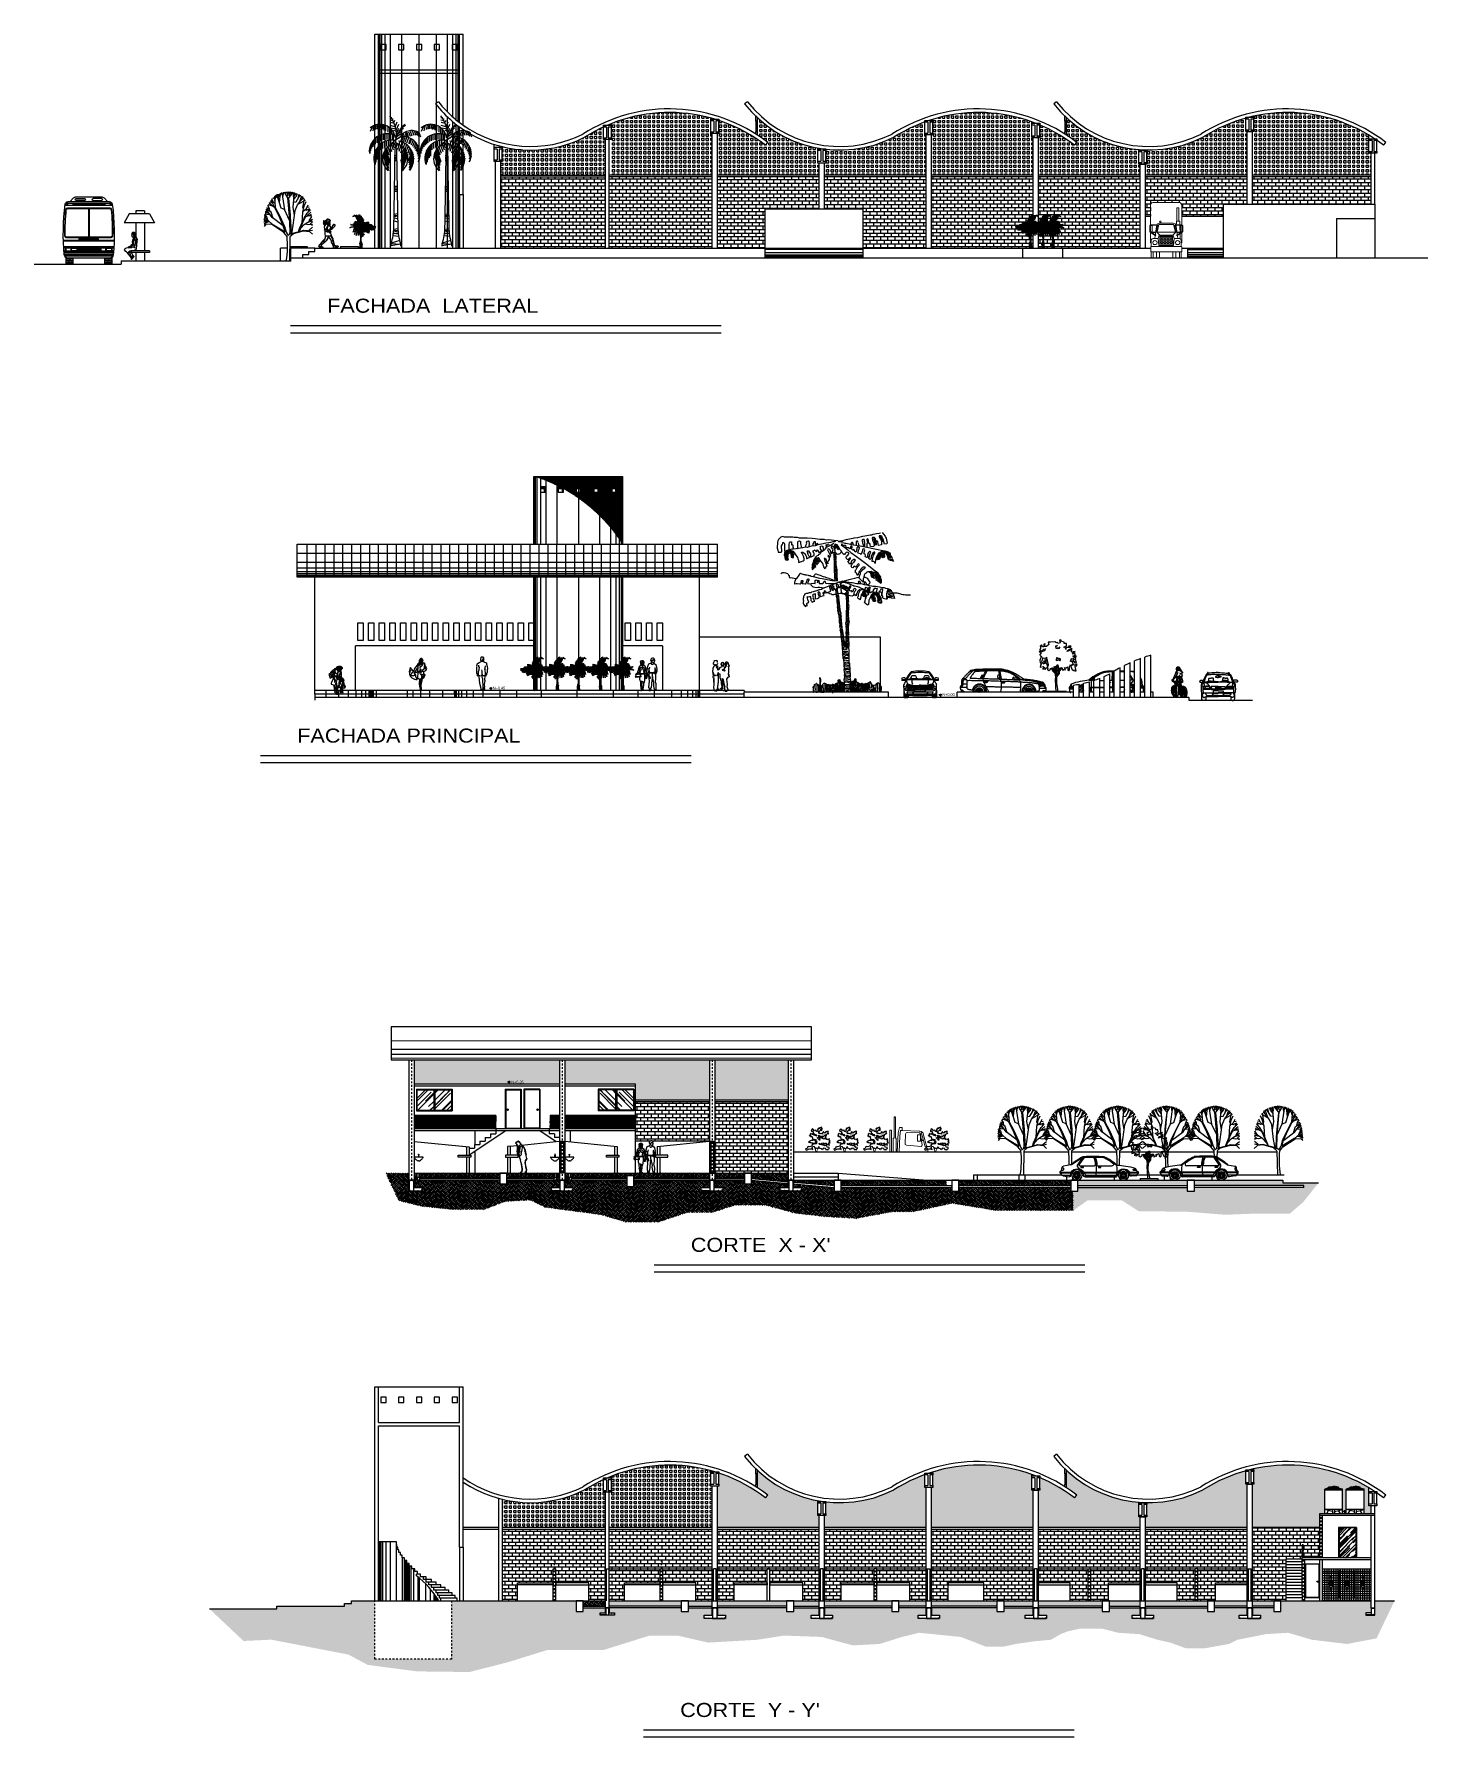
# Model space of a CAD drawing. Header units: metres. Extents: x -28 to 260, y 30 to 125.
# Drawn here: x 181.7 to 259.9, y 29.7 to 125.1 of the extents above; entities that cross this region are included whole.
import ezdxf

# ---------------------------------------------------------------- set-up
doc = ezdxf.new("R2010")
doc.units = ezdxf.units.M
doc.header["$LTSCALE"] = 0.01
doc.header["$MEASUREMENT"] = 0
doc.linetypes.add('DASHDOT', pattern=[1, 0.5, -0.25, 0, -0.25])
doc.linetypes.add('HIDDEN2', pattern=[0.1875, 0.125, -0.0625])
for name, color, linetype in [('0.1', 2, 'Continuous'), ('0.10', 2, 'Continuous'), ('0.18', 1, 'Continuous'), ('0.20', 7, 'Continuous'), ('0.25', 6, 'Continuous'), ('0.35', 3, 'Continuous'), ('0.45', 4, 'Continuous'), ('025', 1, 'Continuous'), ('1', 7, 'Continuous'), ('3', 7, 'Continuous'), ('4', 7, 'Continuous'), ('7', 7, 'Continuous'), ('ARBOL', 1, 'Continuous'), ('AUTOS', 1, 'Continuous'), ('BLOCK', 1, 'Continuous'), ('CANCEL', 1, 'Continuous'), ('CORTE', 1, 'Continuous'), ('COTAS', 7, 'Continuous'), ('CUADROS', 7, 'Continuous'), ('DIM', 2, 'Continuous'), ('EJES', 1, 'DASHDOT'), ('FLP', 7, 'Continuous'), ('Layer1', 1, 'Continuous'), ('SERVICIOS', 132, 'Continuous'), ('TB_171', 7, 'Continuous'), ('tierra', 9, 'Continuous'), ('TXT2', 2, 'Continuous'), ('volados', 1, 'HIDDEN2')]:
    doc.layers.add(name, color=color, linetype=linetype)
doc.styles.add('ESTILO1', font='', dxfattribs={"height": 0.12})
doc.styles.add('TITULOS GRANDES', font='archtitl.shx', dxfattribs={"width": 1.2, "height": 0.4})
doc.styles.get('ESTILO1').set_extended_font_data('AvantGarde Bk BT')
pattern_1 = [(45, (59.49815, 0), (3e-17, 0.26516504), [0.1875, -0.1875]), (45, (59.44843, 0.04972), (3e-17, 0.26516504), [0.1875, -0.1875]), (45, (59.39871, 0.09944), (3e-17, 0.26516504), [0.1875, -0.1875]), (135, (59.39871, 0.13258), (-0.26516504, 6e-17), [0.1875, -0.1875]), (135, (59.44843, 0.1823), (-0.26516504, 6e-17), [0.1875, -0.1875]), (135, (59.49815, 0.23202), (-0.26516504, 6e-17), [0.1875, -0.1875])]
pattern_2 = [(360, (262.16984, -61.60051), (3e-17, 0.125), [0.125, -0.125]), (90, (262.16984, -61.60051), (-0.125, 4e-17), [0.125, -0.125])]
pattern_3 = [(180, (74.12945, 0), (-2e-17, -0.2), []), (270, (74.12945, 0), (0.2, -0.2), [0.2, -0.2])]
pattern_4 = [(0, (74.12945, 0), (0, 0.125), [0.125, -0.125]), (90, (74.12945, 0), (-0.125, 8e-18), [0.125, -0.125])]
pattern_5 = [(45, (74.12945, 0), (3e-17, 0.26516504), [0.1875, -0.1875]), (45, (74.07973, 0.04972), (3e-17, 0.26516504), [0.1875, -0.1875]), (45, (74.03001, 0.09944), (3e-17, 0.26516504), [0.1875, -0.1875]), (135, (74.03001, 0.13258), (-0.26516504, 6e-17), [0.1875, -0.1875]), (135, (74.07973, 0.1823), (-0.26516504, 6e-17), [0.1875, -0.1875]), (135, (74.12945, 0.23202), (-0.26516504, 6e-17), [0.1875, -0.1875])]

msp = doc.modelspace()

# ---------------------------------------------------------------- texts
at = {"char_height": 0.1546, "width": 22.1384, "attachment_point": 1, "style": 'ESTILO1'}
for s, insert in [('N+0.45', (207.452, 88.537)), ('N+0.00', (232.659, 88.169)), ('N+5.35', (208.487, 66.453))]:
    msp.add_mtext(s, dxfattribs=dict(at, insert=insert))
at = {"layer": '0.35', "style": 'TITULOS GRANDES', "width": 1.15}
for s, p in [('FACHADA  LATERAL', (198.161, 109.497)), ('FACHADA PRINCIPAL', (196.485, 85.403)), ("CORTE  X - X'", (218.554, 56.86)), ("CORTE  Y - Y'", (217.957, 30.793))]:
    msp.add_text(s, height=0.7875, dxfattribs=at).set_placement(p)

# ---------------------------------------------------------------- blocks, each defined once
blk = doc.blocks.new('1M104', base_point=(230, 53))
for p, q in [((227, 114.1), (228.1, 115.7)), ((227.1, 112), (227, 114.1)), ((227.6, 109.2), (227.1, 112)), ((228.7, 111), (227.8, 111)), ((227.8, 111), (228.2, 109.7)), ((228.1, 115.7), (230.3, 116.7)), ((229, 112.7), (228.7, 111)), ((230, 112.8), (229, 112.7)), ((234.6, 112.2), (229.8, 112.5)), ((234.6, 112.1), (229.8, 112.4)), ((232.4, 114.2), (230, 112.8)), ((230.3, 116.7), (232.8, 116.5)), ((233, 113.9), (232.4, 114.2)), ((232.5, 111.5), (232.9, 110.2)), ((232.8, 116.5), (234.2, 113.8)), ((233.3, 112.6), (233, 113.9)), ((233.1, 109.3), (233.8, 110.8)), ((234.3, 112.5), (233.3, 112.6)), ((234.2, 113.8), (234.3, 112.5)), ((216.7, 86.8), (215.6, 82.2)), ((215.6, 82.1), (225.9, 82.9)), ((217.1, 80.4), (215.6, 82.1)), ((216.4, 86.8), (217.2, 88.7)), ((218.4, 86.8), (216.4, 86.8)), ((228.1, 81.3), (217.1, 80.4)), ((217.2, 88.7), (219.4, 88.8)), ((218.1, 86), (221, 92.2)), ((218.8, 85.8), (218.1, 86)), ((221.3, 91.6), (218.8, 85.8)), ((223.2, 86.9), (219.2, 86.8)), ((220.1, 88.8), (223.4, 89)), ((221, 93.1), (223.4, 97.4)), ((221.4, 91.8), (221, 93.1)), ((221.5, 96.7), (221.3, 93.8)), ((222.6, 90.4), (221.4, 91.8)), ((223, 102.4), (221.5, 96.7)), ((221.5, 96.5), (222.7, 96.3)), ((224.2, 92.1), (222.6, 90.4)), ((224.4, 104), (223, 102.4)), ((223.2, 86.2), (223.6, 91)), ((224.2, 86.2), (223.2, 86.2)), ((223.4, 97.4), (225.5, 101.9)), ((224.5, 95.3), (224.2, 92.1)), ((224.2, 92.1), (224.2, 86.2)), ((224.2, 89.1), (226.8, 89.2)), ((226.4, 87), (224.2, 86.9)), ((228.5, 106.5), (224.4, 104)), ((225.4, 98.4), (224.6, 99.5)), ((226.4, 92.5), (225.4, 97.7)), ((225.5, 101.9), (228.4, 102.4)), ((225.7, 89.3), (226.4, 92.5)), ((226.9, 89.1), (225.9, 82.9)), ((225.9, 82.9), (228.1, 81.5)), ((228.4, 102.1), (226.4, 101.6)), ((228.5, 101.8), (226.4, 101.1)), ((228.5, 101.4), (226.4, 100.4)), ((226.7, 108.5), (227.6, 109.2)), ((227.8, 108), (226.7, 108.5)), ((228.1, 81.5), (226.9, 89.1)), ((227.8, 107.5), (227.8, 108)), ((229.4, 107.6), (227.8, 107.5)), ((228.2, 109.7), (229.4, 107.6)), ((228.4, 102.4), (228.5, 101.1)), ((228.5, 106.6), (229, 106.7)), ((229, 106.7), (229.1, 106.8)), ((229.3, 106.9), (229.8, 108.5)), ((230.1, 105.5), (230.9, 102.4)), ((230.8, 98), (231.8, 105.5)), ((230.9, 102.4), (230.8, 98)), ((231.5, 108.9), (233.1, 109.1)), ((232.5, 108.5), (231.5, 108.9)), ((232.6, 109.9), (232.2, 110)), ((233.1, 108.9), (232.5, 108.5)), ((233, 106.5), (232.9, 107.5)), ((233.2, 107.1), (232.9, 107.2)), ((233, 107.9), (233.2, 108.9)), ((233.1, 106.5), (233, 106.3)), ((237.7, 103.2), (233.1, 106.4)), ((233.8, 107), (233.2, 107.1)), ((233.4, 109.8), (233.8, 107)), ((234.2, 92.2), (235.4, 96.6)), ((235.3, 89.2), (234.2, 92.2)), ((235.7, 98.3), (234.9, 102.1)), ((235.2, 95.2), (237.5, 95.7)), ((236.6, 87.8), (235.3, 94.9)), ((235.4, 96.6), (235.7, 98.3)), ((238.2, 81.7), (236.6, 87.8)), ((237.5, 95.7), (238.5, 95.3)), ((238.4, 100.5), (237.7, 103.2)), ((238.1, 77.6), (238.2, 81.7)), ((239.3, 76.2), (238.1, 77.6)), ((238.2, 95.5), (238.7, 90.4)), ((238.5, 95.3), (238.4, 100.5)), ((238.7, 90.4), (239.7, 85.2)), ((239.8, 81.6), (239.1, 80.5)), ((239.1, 80.5), (239.5, 79.1)), ((240.3, 79.2), (239.3, 76.2)), ((239.7, 85.2), (239.7, 81.9)), ((239.7, 81.9), (240.3, 79.2)), ((228.2, 53.6), (227.4, 52.4)), ((227.4, 52.4), (229.9, 52)), ((229.5, 53.2), (228.1, 53.3)), ((228.5, 55.3), (228.2, 53.6)), ((230.4, 52.9), (229.5, 53.2)), ((229.9, 52), (230.4, 52.9)), ((232, 51.9), (230.2, 52.2)), ((230.6, 55.4), (230.5, 53.1)), ((230.5, 53.1), (232.5, 54)), ((233.5, 52.1), (232, 51.9)), ((232.7, 54), (232.4, 55.3)), ((232.5, 54), (234.1, 52.8)), ((234.1, 52.8), (233.5, 52.1))]:
    blk.add_line(p, q)
for centre, radius, start, end in [((230.9, 111.9), 0.962, 151.6824, 21.958), ((233.4, 111.8), 0.937, 151.0407, 23.0879), ((232.6, 110.2), 0.25, 258.4486, 17.1027), ((230.6, 95.4), 6.02, 110.2277, 180.6117), ((243, 79.4), 18.4, 174.8221, 204.4669), ((227.5, 98.7), 2.23, 201.7022, 323.593), ((229.1, 99.5), 10.9, 258.3551, 303.1335), ((229.1, 99.9), 12.4, 260.8915, 299.825), ((227.3, 103.2), 3.6, 39.3595, 71.2502), ((231.7, 109.3), 1.99, 201.045, 310.8534), ((233.3, 98.6), 2.32, 223.4144, 354.5265), ((241.6, 91.5), 17.1, 119.7449, 125.1975), ((196.3, 79.6), 40.1, 345.4872, 13.3864), ((226.4, 71.7), 0.203, 136.5786, 253.9713), ((227.8, 59.8), 11.8, 59.0386, 97.0838), ((243.2, 67.3), 16.7, 165.5774, 198.2287), ((209.9, 55.7), 18.6, 358.7627, 19.6826), ((213.6, 69.3), 16.9, 342.4569, 5.7206), ((356.4, 72.6), 127, 183.8367, 187.8037), ((192.7, 66.5), 41.1, 344.7471, 4.7519), ((234.8, 70.7), 1.25, 223.275, 289.2745)]:
    blk.add_arc(centre, radius, start, end)
blk = doc.blocks.new('2dpers7')
for p, q in [((0.508, 1.075), (0.544, 1.234)), ((0.582, 0.819), (0.508, 1.075)), ((0.6, 1.47), (0.511, 1.24)), ((0.511, 1.24), (0.531, 1.201)), ((0.622, 1.166), (0.594, 1.073)), ((0.594, 1.073), (0.623, 0.847)), ((0.739, 1.534), (0.6, 1.47)), ((0.646, 1.031), (0.64, 0.994)), ((0.74, 1.685), (0.745, 1.759)), ((0.751, 1.636), (0.74, 1.685)), ((0.765, 1.593), (0.745, 1.528)), ((0.778, 1.665), (0.751, 1.636)), ((0.751, 1.636), (0.765, 1.593)), ((0.83, 1.674), (0.778, 1.665)), ((0.791, 1.619), (0.778, 1.665)), ((0.781, 1.014), (0.849, 1.016)), ((0.781, 1.014), (0.785, 0.973)), ((0.785, 0.973), (0.852, 0.974)), ((0.797, 1.606), (0.791, 1.619)), ((0.803, 1.585), (0.797, 1.607)), ((0.878, 1.547), (0.803, 1.585)), ((0.819, 0.791), (0.82, 0.976)), ((0.836, 1.714), (0.83, 1.674)), ((0.931, 1.703), (0.836, 1.714)), ((0.849, 1.016), (0.852, 0.974)), ((0.87, 1.548), (0.873, 1.5)), ((0.875, 1.522), (0.895, 1.508)), ((0.903, 1.553), (0.878, 1.547)), ((0.907, 1.675), (0.888, 1.668)), ((1.036, 1.417), (0.902, 1.513)), ((0.912, 1.608), (0.903, 1.553)), ((0.929, 1.674), (0.907, 1.675)), ((0.907, 0.966), (1.011, 0.909)), ((0.931, 1.614), (0.912, 1.608)), ((0.931, 1.665), (0.922, 1.654)), ((0.922, 1.654), (0.931, 1.614)), ((0.928, 1.702), (0.931, 1.665)), ((0.931, 1.703), (0.949, 1.729)), ((0.966, 1.003), (0.961, 1.044)), ((1.002, 1.088), (0.962, 0.936)), ((1.066, 1.204), (0.982, 1.182)), ((0.982, 1.182), (1.002, 1.088)), ((1.013, 0.931), (1.046, 1)), ((1.083, 1.233), (1.036, 1.417)), ((1.063, 1.207), (1.083, 1.233)), ((0.598, 0.771), (0.582, 0.819)), ((0.636, 0.723), (0.598, 0.771)), ((0.656, 0.121), (0.619, -0.001)), ((0.619, -0.001), (0.721, 0.002)), ((0.623, 0.847), (0.675, 0.784)), ((0.626, 0.15), (0.63, 0.398)), ((0.63, 0.398), (0.648, 0.481)), ((0.648, 0.481), (0.636, 0.723)), ((0.636, 0.723), (0.69, 0.695)), ((0.694, 0.728), (0.66, 0.77)), ((0.675, 0.784), (0.686, 0.749)), ((0.69, 0.695), (0.728, 0.711)), ((0.728, 0.711), (0.694, 0.728)), ((0.742, 0.079), (0.714, 0.113)), ((0.721, 0.002), (0.742, 0.079)), ((0.787, 0.573), (0.745, 0.151)), ((0.819, 0.791), (0.787, 0.573)), ((0.812, 0.786), (0.886, 0.43)), ((0.923, 0.062), (1.021, 0.082)), ((0.951, 0.059), (0.957, 0.04)), ((0.957, 0.04), (1.025, 0.077)), ((1.042, 0.007), (0.959, 0.001)), ((0.992, 0.476), (1.014, 0.68)), ((1.014, 0.68), (1.013, 0.931))]:
    blk.add_line(p, q)
for centre, radius, start, end in [((0.519, 1.113), 0.129, 23.15009, 92.68049), ((0.716, 0.934), 0.101, 141.41033, 181.03396), ((0.624, 1.17), 0.0143, 251.56499, 341.56558), ((2.201, 1.489), 1.618, 192.2055, 196.46509), ((0.256, 1.345), 0.424, 334.26451, 355.52003), ((0.8, 1.901), 0.921, 259.99928, 269.07271), ((0.813, 1.639), 0.63, 254.6352, 266.74419), ((0.824, 1.548), 0.086, 189.86172, 335.74548), ((0.938, 1.643), 0.225, 138.20909, 148.98315), ((0.785, 1.642), 0.0257, 172.23105, 276.48087), ((0.835, 1.694), 0.119, 17.15925, 123.24949), ((0.713, 1.675), 0.678, 281.50691, 291.37611), ((0.784, 1.731), 0.751, 275.17572, 283.9757), ((0.912, 1.672), 0.0123, 177.62984, 10.31565), ((1.441, 1.136), 0.493, 172.0918, 190.70254), ((0.839, 0.83), 0.379, 67.59835, 72.80352), ((1.276, 1.21), 0.323, 166.34878, 181.16751), ((0.85, 1.119), 0.233, 329.13286, 20.86724), ((0.674, -0.033), 0.0625, 43.01447, 147.51043), ((0.685, 0.179), 0.0636, 207.09557, 335.75183), ((1.693, 0.348), 0.816, 174.2483, 200.70795), ((0.966, 0.031), 0.0318, 118.54768, 252.1011), ((0.297, 0.233), 0.74, 348.18962, 18.95042), ((0.978, 0.029), 0.0656, 344.06148, 45.17286)]:
    blk.add_arc(centre, radius, start, end)
at = {"xscale": 0.0259999999999998, "yscale": 0.0259999999999998, "zscale": 0.026}
blk.add_blockref('1M104', (0.237, 0.026), dxfattribs=at)
blk = doc.blocks.new('BAUM_IM_WINTER')
for p, q in [((-207, 3308), (-372, 4433)), ((-325, 4131), (-270, 4453)), ((-4, 4081), (-223, 4453)), ((-145, 4322), (-113, 4473)), ((12, 4332), (-90, 4483)), ((4, 4272), (28, 4483)), ((28, 4392), (90, 4483)), ((333, 4443), (51, 4111)), ((114, 4342), (83, 4483)), ((90, 4252), (137, 4473)), ((106, 4282), (231, 4463)), ((192, 4423), (169, 4463)), ((216, 4322), (255, 4463)), ((357, 4202), (388, 4433)), ((451, 4242), (427, 4433)), ((-1030, 2806), (-1414, 3348)), ((-1077, 3147), (-1390, 3358)), ((-1194, 3358), (-1367, 3428)), ((-1202, 3398), (-1304, 3579)), ((-999, 3549), (-1288, 3619)), ((-850, 3438), (-1214, 3734)), ((-1171, 3217), (-1202, 3398)), ((-1140, 3669), (-1194, 3780)), ((-1006, 3740), (-1155, 3830)), ((-920, 3579), (-1093, 3940)), ((-944, 3790), (-1046, 4011)), ((-865, 4001), (-983, 4081)), ((-842, 3740), (-944, 3790)), ((-912, 3488), (-920, 3579)), ((-881, 4182), (-818, 3448)), ((-858, 3900), (-748, 4272)), ((-591, 2926), (-850, 3438)), ((-638, 4031), (-826, 4232)), ((-818, 3448), (-529, 2886)), ((-435, 3418), (-717, 4292)), ((-576, 3850), (-638, 4322)), ((-583, 4352), (-521, 4111)), ((-544, 3790), (-489, 4392)), ((-505, 4212), (-419, 4413)), ((-356, 4312), (-466, 4392)), ((-215, 3318), (-435, 3418)), ((-58, 4182), (-4, 4272)), ((106, 2866), (-4, 4081)), ((51, 4111), (36, 4051)), ((36, 4051), (106, 3408)), ((106, 4182), (90, 4252)), ((106, 3408), (145, 2966)), ((333, 3468), (404, 4192)), ((427, 2926), (333, 3468)), ((396, 4111), (357, 4202)), ((365, 3800), (529, 3820)), ((388, 3991), (560, 4202)), ((404, 4192), (553, 4392)), ((466, 3257), (631, 3619)), ((529, 3820), (803, 4282)), ((560, 4202), (623, 4362)), ((631, 3619), (827, 3880)), ((662, 4051), (725, 4312)), ((694, 3689), (1140, 3940)), ((725, 3740), (905, 4212)), ((748, 4192), (866, 4242)), ((827, 3880), (1031, 4081)), ((921, 3981), (976, 4161)), ((968, 3167), (1085, 3609)), ((976, 3448), (1078, 4011)), ((1023, 3378), (976, 3448)), ((984, 3217), (1203, 3398)), ((1085, 3609), (1195, 3850)), ((1187, 3278), (1422, 3388)), ((1203, 3398), (1320, 3619)), ((1250, 3468), (1391, 3499)), ((1344, 3257), (1438, 3348)), ((-1414, 2454), (-1563, 2424)), ((-1359, 2595), (-1555, 2695)), ((-1179, 2504), (-1555, 2524)), ((-1406, 2514), (-1547, 2615)), ((-1445, 2364), (-1547, 2343)), ((-1431, 2373), (-1542, 2231)), ((-1429, 2745), (-1539, 2755)), ((-1445, 2795), (-1531, 2846)), ((-1414, 2916), (-1516, 2896)), ((-1429, 2745), (-1508, 2956)), ((-1367, 2846), (-1492, 3026)), ((-1375, 2996), (-1476, 3067)), ((-1367, 3137), (-1469, 3127)), ((-1367, 3127), (-1437, 3247)), ((-1052, 2352), (-1431, 2373)), ((-1046, 2394), (-1429, 2745)), ((-1328, 2504), (-1414, 2464)), ((-1155, 2986), (-1375, 2996)), ((-1210, 3047), (-1367, 3137)), ((-1296, 2635), (-1367, 2846)), ((-1281, 2595), (-1359, 2595)), ((-952, 2745), (-1077, 3147)), ((-261, 1825), (-1052, 2352)), ((-1036, 2393), (-182, 1866)), ((-309, 2263), (-1030, 2806)), ((-301, 2263), (-591, 2926)), ((-529, 2886), (-215, 2213)), ((-182, 1866), (-301, 2263)), ((114, 2615), (-215, 3318)), ((145, 1922), (106, 2866)), ((145, 2966), (177, 2444)), ((177, 2444), (192, 2283)), ((192, 2283), (200, 1942)), ((271, 1881), (349, 2313)), ((349, 2313), (466, 3257)), ((764, 2092), (1054, 2755)), ((913, 2343), (772, 1992)), ((835, 2112), (1054, 2354)), ((1023, 2615), (913, 2343)), ((921, 2434), (968, 3167)), ((1140, 2856), (1023, 2615)), ((1054, 2755), (1250, 3077)), ((1054, 2354), (1595, 2705)), ((1078, 3298), (1179, 3278)), ((1117, 2384), (1328, 2343)), ((1148, 2856), (1532, 3016)), ((1250, 3077), (1461, 3298)), ((1258, 2896), (1297, 2976)), ((1297, 2986), (1501, 3157)), ((1313, 2916), (1548, 2926)), ((1320, 2524), (1367, 2514)), ((1328, 2343), (1602, 2374)), ((1336, 3177), (1344, 3257)), ((1367, 2514), (1602, 2585)), ((1391, 2585), (1563, 2876)), ((1422, 2354), (1602, 2524)), ((1493, 2364), (1602, 2313)), ((-55, 1561), (-261, 1825)), ((-215, 2213), (-113, 1861)), ((-113, 1861), (20, 1630)), ((20, 1630), (130, 1741)), ((134, 1541), (103, 0)), ((130, 1741), (145, 1922)), ((134, 1561), (356, 1764)), ((192, 1701), (294, 1781)), ((200, 1731), (192, 1701)), ((200, 1942), (216, 1821)), ((200, 1721), (271, 1881)), ((216, 1821), (200, 1761)), ((200, 1761), (200, 1731)), ((294, 1781), (560, 1851)), ((356, 1764), (1020, 1947)), ((560, 1851), (686, 1881)), ((686, 1881), (764, 2092)), ((772, 1992), (741, 1902)), ((741, 1902), (835, 1922)), ((835, 1922), (1023, 1972)), ((1020, 1947), (1400, 1906)), ((1023, 1972), (1250, 1952)), ((1250, 1952), (1313, 1942)), ((1313, 1942), (1595, 1992)), ((1313, 1942), (1383, 1992)), ((1383, 1992), (1602, 2173)), ((1400, 1906), (1605, 1724))]:
    blk.add_line(p, q)
blk.add_arc((-5839, 956), 5815, 350.54, 5.97854)
blk = doc.blocks.new('Bauma5')
blk.add_blockref('BAUM_IM_WINTER', (818, 116))
blk = doc.blocks.new('Arb001a')
for points in [[(-247, 120), (-261, 96), (-303, 86), (-292, 63), (-289, 45), (-257, 58), (-216, 77), (-184, 83), (-143, 83), (-114, 71), (-94, 66), (-115, 107), (-97, 159), (-66, 147), (-46, 111), (-15, 112), (2, 101), (47, 93), (73, 147), (74, 117), (103, 98), (143, 94), (152, 57), (174, 90), (200, 78), (219, 112), (251, 102), (266, 63), (315, 65), (331, 42), (337, 83), (365, 90), (354, 125), (314, 123), (282, 173), (241, 167), (208, 183), (193, 205), (173, 176), (161, 200), (127, 200), (86, 205), (82, 243), (121, 216), (152, 238), (181, 250), (202, 219), (211, 234), (240, 220), (252, 251), (279, 237), (265, 211), (299, 185), (311, 220), (341, 201), (370, 180), (348, 220), (355, 250), (391, 254), (360, 286), (386, 301), (358, 324), (374, 364), (342, 357), (337, 339), (308, 335), (300, 359), (279, 347), (269, 382), (266, 416), (236, 374), (208, 353), (188, 366), (183, 390), (159, 374), (143, 388), (166, 444), (196, 428), (220, 433), (227, 474), (244, 448), (283, 446), (280, 484), (306, 498), (327, 519), (349, 504), (324, 533), (341, 571), (294, 567), (297, 561), (259, 559), (258, 537), (235, 520), (213, 542), (203, 569), (184, 543), (174, 513), (173, 496), (134, 515), (111, 498), (110, 522), (81, 507), (71, 540), (90, 586), (132, 601), (156, 599), (131, 615), (130, 629), (171, 644), (147, 650), (150, 690), (90, 668), (86, 647), (59, 657), (42, 636), (45, 611), (26, 601), (46, 575), (29, 555), (-7, 576), (-2, 594), (-34, 602), (-46, 583), (-66, 595), (-69, 616), (-85, 623), (-102, 646), (-127, 628), (-119, 603), (-140, 607), (-132, 566), (-101, 577), (-79, 559), (-95, 531), (-67, 512), (-47, 492), (-19, 485), (11, 441), (-33, 456), (-43, 472), (-73, 463), (-84, 488), (-112, 485), (-119, 502), (-143, 494), (-149, 513), (-175, 490), (-176, 471)], [(-241, 103), (-228, 153), (-194, 147), (-121, 166), (-110, 200)], [(-117, 410), (-108, 395), (-108, 361), (-91, 344), (-57, 353), (-22, 340), (-8, 312), (-42, 312), (-76, 345), (-81, 321), (-105, 316), (-147, 319), (-201, 292), (-218, 278), (-198, 257), (-175, 267), (-147, 248), (-122, 255), (-97, 239), (-65, 239), (-64, 216), (-110, 216), (-124, 188)], [(-105, 406), (-131, 428), (-147, 412), (-147, 437), (-189, 440), (-165, 472)], [(-6, 281), (-16, 231)], [(89, 447), (92, 352)]]:
    blk.add_lwpolyline(points)
for points in [[(-4, 296), (2, 280), (-23, 285), (-37, 267), (-31, 249), (-29, 234), (2, 228), (20, 255), (10, 274), (23, 292)], [(90, 313), (75, 341), (60, 353), (56, 374), (42, 381), (24, 392), (67, 405), (68, 425), (47, 444), (73, 464), (91, 445), (117, 447), (130, 427), (105, 402), (99, 369), (105, 356), (84, 349)]]:
    blk.add_lwpolyline(points, close=True)
for points in [[(-50, 118), (-46, 111), (-43, 62)], [(-46, 111), (-15, 112), (-6, 107)], [(-46, 111), (-6, 107), (-43, 62), (-13, 49)], [(-43, 62), (-13, 49), (-20, 0), (7, 17)], [(-23, 285), (-6, 281), (-37, 267), (-16, 231)], [(-37, 267), (-16, 231), (-31, 249), (-16, 231)], [(-31, 249), (-16, 231), (-29, 234), (-16, 231)], [(-20, 0), (7, 17), (23, 0), (7, 17)], [(23, 0), (7, 17), (47, 93), (28, 96)], [(65, 458), (73, 464), (79, 414), (89, 447)], [(75, 341), (90, 313), (79, 414), (84, 349)], [(79, 414), (89, 447), (84, 349), (92, 352)]]:
    blk.add_solid(points)
blk = doc.blocks.new('MINGIT2')
at = {"layer": 'BLOCK'}
for p, q in [((-0.025, 1.1), (0.036, 1.1)), ((-0.003, 1.061), (-0.003, 0.951)), ((0.006, 1.131), (0.006, 1.069)), ((0.014, 1.061), (0.014, 0.951)), ((-0.094, 0.847), (-0.094, 0.905)), ((-0.094, 0.905), (0.106, 0.905)), ((-0.033, 0.92), (-0.033, 0.905)), ((-0.033, 0.92), (0.042, 0.92)), ((-0.024, 0.536), (0.035, 0.536)), ((-0.023, 0.486), (-0.023, 0.48)), ((-0.023, 0.486), (0.034, 0.486)), ((0.034, 0.48), (-0.023, 0.48)), ((0.034, 0.4), (-0.023, 0.4)), ((-0.023, 0.394), (-0.023, 0.4)), ((-0.023, 0.394), (0.034, 0.394)), ((-0.017, 0.926), (-0.017, 0.951)), ((0.029, 0.951), (-0.017, 0.951)), ((-0.017, 0.926), (0.029, 0.926)), ((-0.014, 0.48), (-0.014, 0.4)), ((-0.014, 0.472), (0.026, 0.472)), ((-0.01, 0.394), (-0.01, 0.385)), ((-0.01, 0.385), (0.021, 0.385)), ((-0.003, 0.485), (-0.003, 0.536)), ((0.015, 0.535), (0.015, 0.485)), ((0.021, 0.385), (0.021, 0.394)), ((0.026, 0.4), (0.026, 0.48)), ((0.029, 0.926), (0.029, 0.951)), ((0.034, 0.486), (0.034, 0.48)), ((0.034, 0.394), (0.034, 0.4)), ((0.042, 0.905), (0.042, 0.92)), ((0.106, 0.847), (0.106, 0.905))]:
    blk.add_line(p, q, dxfattribs=at)
for radius in [0.0396, 0.0305]:
    blk.add_circle((0.006, 1.1), radius, dxfattribs=at)
for centre, radius, start, end in [((0.097, 0.734), 0.222, 129.4543, 227.11584), ((0.121, 0.808), 0.219, 169.72428, 218.97609), ((0.628, 0.628), 0.7, 162.49658, 174.19976), ((0.006, 0.651), 0.1, 233.1301, 306.8699), ((0.006, 0.738), 0.0871, 230.39865, 309.60135), ((-0.05, 0.538), 0.0256, 354.4465, 73.88885), ((-0.02, 0.832), 0.02, 137.98782, 162.49658), ((0.005, 0.809), 0.0545, 103.32849, 137.98782), ((0.006, 0.89), 0.0314, 197.08914, 342.91086), ((0.005, 0.809), 0.0545, 36.45073, 75.75399), ((0.061, 0.538), 0.0256, 106.11115, 185.5535), ((0.033, 0.829), 0.02, 17.27433, 36.45073), ((-0.616, 0.628), 0.7, 5.80024, 17.27433), ((-0.085, 0.734), 0.222, 312.88416, 50.5457), ((-0.109, 0.808), 0.219, 321.02391, 10.27572)]:
    blk.add_arc(centre, radius, start, end, dxfattribs=at)
blk = doc.blocks.new('BARESC1')
at = {"color": 0, "linetype": 'Continuous'}
for p, q in [((-0.12, 1.47), (0, 1.47)), ((-0.12, 0.84), (0, 0.84)), ((-0.12, 0.82), (0, 0.82)), ((-0.12, 0.08), (0, 0.08)), ((-0.12, 0.06), (0, 0.06))]:
    blk.add_line(p, q, dxfattribs=at)
at = {"color": 0}
for p, q in [((-0.12, 1.47), (-0.12, 0.82)), ((-0.12, 0.08), (-0.12, 0)), ((-0.11, 0.82), (-0.11, 0.79)), ((-0.11, 0.79), (-0.02, 0.79)), ((-0.11, 0.08), (-0.11, 0.11)), ((-0.11, 0.11), (-0.02, 0.11)), ((-0.09, 0.46), (-0.03, 0.46)), ((-0.09, 0.46), (-0.09, 0.44)), ((-0.03, 0.44), (-0.09, 0.44)), ((-0.08, 0.47), (-0.08, 0.46)), ((-0.08, 0.44), (-0.08, 0.41)), ((-0.04, 0.48), (-0.04, 0.46)), ((-0.04, 0.44), (-0.04, 0.41)), ((-0.03, 0.46), (-0.03, 0.44)), ((-0.02, 0.79), (-0.02, 0.82)), ((-0.02, 0.11), (-0.02, 0.08)), ((0, 1.47), (0, 0.82)), ((0, 0.08), (0, 0))]:
    blk.add_line(p, q, dxfattribs=at)
for centre, radius, start, end in [((3.13, 0.56), 3.23, 175.7942, 180.1651), ((0.2, 0.55), 0.294, 180.1651, 194.5927), ((0.2, 0.34), 0.294, 165.4073, 179.8349), ((3.13, 0.33), 3.23, 179.8349, 183.9915), ((-3.25, 0.56), 3.23, 359.8349, 4.2058), ((-0.32, 0.55), 0.294, 346.2606, 359.8349), ((-0.32, 0.34), 0.294, 0.1651, 13.7394), ((-3.25, 0.33), 3.23, 356.0085, 0.1651)]:
    blk.add_arc(centre, radius, start, end, dxfattribs=at)
blk = doc.blocks.new('viga')
at = {"layer": '0.18'}
for p, q in [((-0.038, -0.101), (-0.038, -0.701)), ((0.062, -0.101), (0.062, -0.701))]:
    blk.add_line(p, q, dxfattribs=at)
for points in [[(-0.038, -0.101), (-0.215, -0.101), (-0.215, 0), (0.238, 0), (0.238, -0.101), (0.062, -0.101)], [(0.062, -0.701), (0.238, -0.701), (0.238, -0.801), (-0.215, -0.801), (-0.215, -0.701), (-0.038, -0.701)]]:
    blk.add_lwpolyline(points, dxfattribs=at)
blk = doc.blocks.new('Palme2')
at = {"layer": 'ARBOL'}
for p, q in [((-2.191, 8.638), (-2.246, 8.347)), ((-2.147, 8.684), (-2.191, 8.638)), ((-2.135, 8.748), (-2.147, 8.684)), ((-2.041, 8.859), (-2.135, 8.748)), ((-1.969, 8.951), (-2.041, 8.859)), ((-2.019, 8.58), (-1.947, 8.725)), ((-1.986, 8.603), (-1.866, 8.605)), ((-1.979, 8.649), (-1.866, 8.64)), ((-1.953, 8.689), (-1.844, 8.687)), ((-1.947, 8.725), (-1.891, 8.766)), ((-1.924, 8.731), (-1.81, 8.733)), ((-1.891, 8.766), (-1.797, 8.76)), ((-1.792, 8.917), (-1.87, 8.934)), ((-1.842, 8.638), (-1.87, 8.574)), ((-1.797, 8.731), (-1.842, 8.638)), ((-1.797, 8.76), (-1.797, 8.731)), ((-1.642, 8.893), (-1.792, 8.917)), ((-1.471, 8.865), (-1.642, 8.893)), ((-1.609, 8.574), (-1.587, 8.603)), ((-1.587, 8.603), (-1.532, 8.667)), ((-1.548, 8.617), (-1.475, 8.622)), ((-1.532, 8.667), (-1.471, 8.673)), ((-1.393, 8.83), (-1.471, 8.865)), ((-1.471, 8.673), (-1.421, 8.667)), ((-1.404, 8.632), (-1.426, 8.533)), ((-1.421, 8.667), (-1.404, 8.632)), ((-1.288, 8.83), (-1.393, 8.83)), ((-1.099, 8.777), (-1.288, 8.83)), ((-1.182, 8.58), (-1.138, 8.591)), ((-1.138, 8.591), (-1.116, 8.58)), ((-0.889, 8.742), (-1.099, 8.777)), ((-0.606, 8.673), (-0.889, 8.742)), ((-0.407, 8.649), (-0.606, 8.673)), ((-0.335, 8.632), (-0.407, 8.649)), ((-0.235, 8.609), (-0.335, 8.632)), ((0.047, 8.551), (-0.235, 8.609)), ((1.526, 8.554), (1.792, 8.594)), ((1.792, 8.594), (1.954, 8.615)), ((1.954, 8.615), (2.245, 8.635)), ((2.245, 8.635), (2.517, 8.629)), ((2.517, 8.629), (2.659, 8.642)), ((2.659, 8.642), (2.782, 8.669)), ((2.782, 8.669), (2.963, 8.669)), ((2.963, 8.669), (3.041, 8.683)), ((3.041, 8.683), (3.125, 8.683)), ((3.125, 8.683), (3.216, 8.696)), ((3.216, 8.696), (3.32, 8.696)), ((3.32, 8.696), (3.514, 8.696)), ((3.514, 8.696), (3.611, 8.73)), ((3.611, 8.73), (3.714, 8.69)), ((3.714, 8.69), (3.779, 8.642)), ((3.779, 8.642), (3.837, 8.561)), ((-2.423, 7.72), (-2.473, 7.604)), ((-2.374, 7.819), (-2.423, 7.766)), ((-2.423, 7.766), (-2.423, 7.761)), ((-2.423, 7.761), (-2.423, 7.72)), ((-2.413, 7.677), (-2.273, 7.674)), ((-2.388, 7.738), (-2.246, 7.729)), ((-2.302, 7.871), (-2.374, 7.819)), ((-2.336, 7.801), (-1.873, 7.812)), ((-2.196, 7.912), (-2.302, 7.871)), ((-2.285, 7.569), (-2.268, 7.644)), ((-2.273, 7.856), (-1.98, 7.861)), ((-2.268, 7.644), (-2.185, 7.778)), ((-2.246, 8.347), (-2.224, 8.312)), ((-2.224, 8.312), (-2.108, 8.295)), ((-2.008, 7.952), (-2.196, 7.912)), ((-2.185, 7.778), (-2.13, 7.795)), ((-2.052, 7.918), (-2.135, 7.923)), ((-2.13, 7.795), (-2.085, 7.784)), ((-2.091, 7.761), (-2.119, 7.737)), ((-2.119, 7.737), (-2.102, 7.72)), ((-2.085, 7.673), (-2.119, 7.65)), ((-2.119, 7.65), (-2.102, 7.627)), ((-2.108, 8.295), (-2.019, 8.58)), ((-2.102, 7.72), (-2.108, 7.685)), ((-2.108, 7.685), (-2.085, 7.673)), ((-2.085, 7.784), (-2.091, 7.761)), ((-2.064, 8.43), (-1.977, 8.442)), ((-2.059, 7.706), (-1.757, 7.717)), ((-2.059, 7.648), (-1.864, 7.666)), ((-2.056, 7.752), (-1.793, 7.766)), ((-1.914, 7.883), (-2.052, 7.918)), ((-2.037, 8.475), (-1.962, 8.482)), ((-2.024, 8.517), (-1.91, 8.521)), ((-2.022, 8.559), (-1.888, 8.563)), ((-1.648, 8.016), (-2.008, 7.952)), ((-1.925, 8.464), (-1.936, 8.347)), ((-1.936, 8.347), (-1.936, 8.266)), ((-1.936, 8.266), (-1.759, 8.225)), ((-1.87, 8.574), (-1.925, 8.464)), ((-1.803, 7.807), (-1.914, 7.883)), ((-1.88, 7.644), (-1.847, 7.65)), ((-1.88, 7.592), (-1.88, 7.644)), ((-1.864, 7.666), (-1.73, 7.66)), ((-1.847, 7.65), (-1.825, 7.627)), ((-1.725, 7.702), (-1.803, 7.807)), ((-1.759, 8.225), (-1.72, 8.429)), ((-1.653, 7.569), (-1.725, 7.702)), ((-1.72, 8.429), (-1.709, 8.475)), ((-1.709, 8.475), (-1.609, 8.493)), ((-1.69, 8.421), (-1.526, 8.421)), ((-1.675, 8.269), (-1.561, 8.265)), ((-1.661, 8.321), (-1.539, 8.323)), ((-1.657, 8.465), (-1.515, 8.47)), ((-1.657, 8.379), (-1.532, 8.379)), ((-1.011, 8.156), (-1.648, 8.016)), ((-1.603, 8.545), (-1.609, 8.574)), ((-1.609, 8.493), (-1.603, 8.545)), ((-1.592, 8.53), (-1.488, 8.538)), ((-1.577, 8.57), (-1.484, 8.577)), ((-1.559, 7.801), (-1.554, 7.842)), ((-1.476, 7.685), (-1.559, 7.801)), ((-1.554, 7.842), (-1.515, 7.842)), ((-1.498, 8.312), (-1.52, 8.231)), ((-1.52, 8.231), (-1.504, 8.167)), ((-1.515, 7.842), (-1.454, 7.825)), ((-1.504, 8.167), (-1.409, 8.156)), ((-1.476, 8.388), (-1.498, 8.312)), ((-1.437, 8.481), (-1.476, 8.388)), ((-1.421, 7.499), (-1.476, 7.685)), ((-1.454, 7.825), (-1.421, 7.772)), ((-1.426, 8.533), (-1.437, 8.481)), ((-1.421, 7.772), (-1.393, 7.697)), ((-1.409, 8.156), (-1.315, 8.162)), ((-1.393, 7.697), (-1.365, 7.662)), ((-1.365, 7.662), (-1.354, 7.615)), ((-1.326, 7.859), (-1.299, 7.888)), ((-1.315, 7.807), (-1.326, 7.859)), ((-1.315, 8.162), (-1.288, 8.272)), ((-1.277, 7.731), (-1.315, 7.807)), ((-1.299, 7.888), (-1.255, 7.883)), ((-1.288, 8.272), (-1.293, 8.324)), ((-1.293, 8.324), (-1.232, 8.324)), ((-1.249, 7.615), (-1.277, 7.731)), ((-1.255, 7.883), (-1.21, 7.83)), ((-1.232, 8.324), (-1.21, 8.481)), ((-1.21, 8.481), (-1.182, 8.58)), ((-1.21, 7.83), (-1.171, 7.772)), ((-1.171, 7.772), (-1.16, 7.726)), ((-1.16, 7.726), (-1.149, 7.662)), ((-1.149, 7.662), (-1.144, 7.615)), ((-1.127, 8.452), (-1.138, 8.353)), ((-1.138, 8.353), (-1.105, 8.324)), ((-1.116, 8.539), (-1.127, 8.452)), ((-1.116, 8.58), (-1.116, 8.539)), ((-1.105, 8.324), (-1.099, 8.307)), ((-1.099, 8.208), (-1.105, 8.156)), ((-1.099, 8.307), (-1.099, 8.208)), ((-1.033, 7.685), (-1.016, 7.714)), ((-1.011, 7.615), (-1.033, 7.685)), ((-1.016, 7.714), (-0.966, 7.749)), ((-0.734, 8.202), (-1.011, 8.156)), ((-1.005, 7.975), (-0.972, 8.01)), ((-0.983, 7.923), (-1.005, 7.975)), ((-1, 8.266), (-0.994, 8.353)), ((-1, 8.156), (-1, 8.266)), ((-0.994, 8.405), (-0.972, 8.44)), ((-0.994, 8.353), (-0.994, 8.405)), ((-0.955, 7.801), (-0.983, 7.923)), ((-0.972, 8.51), (-0.95, 8.556)), ((-0.972, 8.44), (-0.972, 8.51)), ((-0.972, 8.01), (-0.922, 8.028)), ((-0.966, 7.749), (-0.955, 7.801)), ((-0.95, 8.556), (-0.883, 8.556)), ((-0.922, 8.028), (-0.889, 8.01)), ((-0.861, 8.382), (-0.894, 8.254)), ((-0.894, 8.254), (-0.894, 8.185)), ((-0.889, 8.01), (-0.856, 7.97)), ((-0.883, 8.556), (-0.839, 8.539)), ((-0.822, 8.51), (-0.861, 8.44)), ((-0.861, 8.44), (-0.861, 8.382)), ((-0.856, 7.97), (-0.839, 7.894)), ((-0.839, 8.539), (-0.822, 8.51)), ((-0.839, 7.894), (-0.806, 7.772)), ((-0.806, 7.772), (-0.789, 7.714)), ((-0.789, 7.714), (-0.745, 7.761)), ((-0.745, 7.761), (-0.629, 7.79)), ((-0.573, 8.225), (-0.734, 8.202)), ((-0.7, 8.08), (-0.689, 8.121)), ((-0.651, 8.004), (-0.7, 8.08)), ((-0.689, 8.121), (-0.651, 8.138)), ((-0.673, 8.214), (-0.656, 8.283)), ((-0.656, 8.283), (-0.645, 8.353)), ((-0.651, 8.138), (-0.601, 8.132)), ((-0.612, 7.836), (-0.651, 8.004)), ((-0.629, 7.79), (-0.612, 7.836)), ((-0.617, 8.394), (-0.601, 8.464)), ((-0.601, 8.464), (-0.551, 8.469)), ((-0.601, 8.132), (-0.556, 8.092)), ((-0.495, 8.243), (-0.573, 8.225)), ((-0.556, 8.092), (-0.545, 8.022)), ((-0.551, 8.469), (-0.512, 8.446)), ((-0.545, 8.022), (-0.529, 7.958)), ((-0.529, 7.958), (-0.518, 7.888)), ((-0.213, 7.836), (-0.523, 7.598)), ((-0.518, 7.888), (-0.49, 7.859)), ((-0.512, 8.446), (-0.512, 8.394)), ((-0.512, 8.394), (-0.512, 8.318)), ((-0.512, 8.318), (-0.512, 8.248)), ((-0.368, 8.266), (-0.495, 8.243)), ((-0.49, 7.859), (-0.445, 7.888)), ((-0.445, 7.888), (-0.418, 7.935)), ((-0.418, 7.935), (-0.385, 7.993)), ((-0.385, 7.993), (-0.318, 7.97)), ((-0.185, 8.301), (-0.368, 8.266)), ((-0.357, 8.254), (-0.335, 8.336)), ((-0.335, 8.336), (-0.307, 8.388)), ((-0.318, 7.97), (-0.268, 8.01)), ((-0.307, 8.388), (-0.263, 8.394)), ((-0.285, 8.156), (-0.257, 8.196)), ((-0.268, 8.01), (-0.285, 8.156)), ((-0.263, 8.394), (-0.246, 8.376)), ((-0.257, 8.196), (-0.213, 8.191)), ((-0.246, 8.376), (-0.235, 8.347)), ((-0.235, 8.347), (-0.218, 8.307)), ((-0.213, 8.191), (-0.196, 8.144)), ((-0.052, 7.975), (-0.213, 7.836)), ((-0.196, 8.144), (-0.191, 8.057)), ((-0.191, 8.057), (-0.152, 8.039)), ((0.047, 8.353), (-0.185, 8.301)), ((-0.152, 8.039), (-0.086, 8.086)), ((-0.091, 7.801), (-0.041, 7.836)), ((-0.091, 7.761), (-0.091, 7.801)), ((-0.041, 7.691), (-0.091, 7.761)), ((-0.086, 8.086), (-0.003, 8.098)), ((0.153, 8.132), (-0.052, 7.975)), ((-0.041, 7.836), (0.036, 7.854)), ((0.036, 7.621), (-0.041, 7.691)), ((-0.003, 8.098), (0.064, 8.138)), ((0.036, 7.854), (0.103, 7.778)), ((0.236, 8.504), (0.047, 8.551)), ((0.12, 8.353), (0.047, 8.353)), ((0.053, 8.179), (0.081, 8.231)), ((0.064, 8.138), (0.053, 8.179)), ((0.081, 8.231), (0.12, 8.237)), ((0.103, 7.778), (0.147, 7.714)), ((0.175, 8.365), (0.12, 8.353)), ((0.12, 8.237), (0.136, 8.196)), ((0.136, 8.196), (0.219, 8.231)), ((0.147, 7.714), (0.175, 7.714)), ((0.335, 8.266), (0.153, 8.132)), ((0.352, 8.394), (0.175, 8.365)), ((0.175, 7.714), (0.269, 7.819)), ((0.347, 8.469), (0.219, 8.487)), ((0.219, 8.231), (0.297, 8.272)), ((0.496, 8.475), (0.236, 8.504)), ((0.402, 8.44), (0.252, 8.475)), ((0.269, 7.819), (0.319, 7.906)), ((0.297, 8.272), (0.335, 8.266)), ((0.319, 7.906), (0.413, 7.999)), ((0.326, 7.891), (0.342, 7.843)), ((0.342, 7.843), (0.383, 7.771)), ((0.491, 8.464), (0.347, 8.469)), ((0.383, 7.771), (0.412, 7.753)), ((0.485, 8.446), (0.402, 8.44)), ((0.412, 7.753), (0.448, 7.733)), ((0.413, 7.999), (0.446, 8.086)), ((0.589, 8.263), (0.443, 8.032)), ((0.446, 8.086), (0.502, 8.179)), ((0.448, 7.733), (0.472, 7.744)), ((0.609, 8.276), (0.467, 7.983)), ((0.472, 7.744), (0.496, 7.728)), ((0.496, 7.728), (0.549, 7.737)), ((0.502, 8.179), (0.563, 8.266)), ((0.523, 8.486), (0.724, 8.5)), ((0.63, 8.283), (0.53, 7.997)), ((0.549, 7.737), (0.594, 7.778)), ((0.563, 8.266), (0.64, 8.295)), ((0.594, 7.778), (0.632, 7.787)), ((0.604, 7.767), (0.63, 7.731)), ((0.619, 8.175), (0.698, 8.026)), ((0.63, 8.227), (0.743, 8.037)), ((0.63, 7.731), (0.643, 7.686)), ((0.632, 8.276), (0.762, 8.102)), ((0.633, 8.289), (0.679, 8.289)), ((0.643, 7.686), (0.635, 7.609)), ((0.649, 7.819), (0.638, 7.794)), ((0.645, 7.744), (0.675, 7.724)), ((0.672, 7.863), (0.649, 7.819)), ((0.653, 8.445), (0.711, 8.425)), ((0.661, 7.693), (0.685, 7.666)), ((0.671, 7.931), (0.683, 7.983)), ((0.684, 7.829), (0.671, 7.931)), ((0.675, 7.724), (0.715, 7.739)), ((0.679, 8.289), (0.698, 8.249)), ((0.683, 7.983), (0.686, 8.023)), ((0.734, 7.829), (0.684, 7.829)), ((0.685, 7.666), (0.708, 7.7)), ((0.698, 8.249), (0.731, 8.187)), ((0.711, 8.425), (0.795, 8.432)), ((0.718, 7.673), (0.737, 7.7)), ((0.733, 7.644), (0.718, 7.673)), ((0.718, 7.614), (0.733, 7.644)), ((0.724, 8.5), (0.886, 8.52)), ((0.726, 7.735), (0.731, 7.805)), ((0.737, 7.7), (0.726, 7.735)), ((0.731, 8.187), (0.769, 8.126)), ((0.731, 7.805), (0.759, 7.832)), ((0.801, 7.829), (0.734, 7.829)), ((0.899, 8.262), (0.744, 8.357)), ((0.769, 8.126), (0.808, 8.181)), ((0.795, 8.432), (0.931, 8.391)), ((0.808, 8.017), (0.795, 7.977)), ((0.795, 7.977), (0.84, 7.862)), ((0.844, 7.848), (0.801, 7.829)), ((0.808, 8.181), (0.853, 8.181)), ((0.892, 8.106), (0.808, 8.017)), ((0.84, 7.862), (0.847, 7.828)), ((0.847, 7.828), (0.853, 7.78)), ((0.853, 8.181), (0.892, 8.146)), ((0.853, 7.78), (0.892, 7.753)), ((0.886, 8.52), (1.047, 8.533)), ((0.892, 8.146), (0.892, 8.106)), ((0.892, 7.753), (0.918, 7.862)), ((1.145, 8.126), (0.899, 8.262)), ((0.918, 7.862), (0.944, 7.956)), ((0.931, 8.391), (1.022, 8.377)), ((0.964, 7.712), (0.938, 7.665)), ((0.938, 7.665), (0.957, 7.617)), ((0.944, 7.956), (0.983, 7.997)), ((1.009, 7.801), (0.964, 7.712)), ((0.977, 7.576), (1.022, 7.651)), ((0.983, 7.997), (1.028, 8.031)), ((1.025, 8.257), (0.996, 8.215)), ((1.067, 7.902), (1.009, 7.801)), ((1.022, 8.377), (1.184, 8.35)), ((1.022, 7.651), (1.06, 7.685)), ((1.041, 8.292), (1.025, 8.257)), ((1.028, 8.031), (1.073, 8.011)), ((1.073, 8.277), (1.041, 8.292)), ((1.047, 8.533), (1.145, 8.527)), ((1.06, 7.685), (1.08, 7.651)), ((1.08, 7.651), (1.06, 7.604)), ((1.093, 7.977), (1.067, 7.902)), ((1.101, 8.248), (1.073, 8.277)), ((1.073, 8.011), (1.093, 7.977)), ((1.129, 8.258), (1.101, 8.248)), ((1.144, 8.273), (1.129, 8.258)), ((1.133, 8.139), (1.155, 8.182)), ((1.173, 8.252), (1.144, 8.273)), ((1.145, 8.527), (1.293, 8.561)), ((1.21, 8.045), (1.145, 8.126)), ((1.155, 8.182), (1.167, 8.223)), ((1.167, 8.223), (1.173, 8.252)), ((1.184, 8.35), (1.332, 8.323)), ((1.293, 7.97), (1.21, 8.045)), ((1.293, 8.561), (1.352, 8.554)), ((1.332, 7.984), (1.293, 7.97)), ((1.306, 7.97), (1.378, 7.895)), ((1.352, 8.113), (1.326, 8.072)), ((1.326, 8.072), (1.332, 8.031)), ((1.332, 8.323), (1.637, 8.269)), ((1.332, 8.031), (1.332, 7.984)), ((1.352, 8.554), (1.526, 8.554)), ((1.443, 8.201), (1.352, 8.167)), ((1.352, 8.167), (1.352, 8.113)), ((1.378, 7.895), (1.436, 7.862)), ((1.404, 7.916), (1.456, 7.97)), ((1.475, 7.889), (1.404, 7.916)), ((1.436, 7.862), (1.494, 7.807)), ((1.501, 8.174), (1.443, 8.201)), ((1.456, 7.97), (1.481, 8.011)), ((1.591, 7.828), (1.475, 7.889)), ((1.481, 8.011), (1.494, 8.072)), ((1.494, 8.133), (1.501, 8.174)), ((1.494, 8.072), (1.494, 8.133)), ((1.494, 7.807), (1.546, 7.733)), ((1.546, 7.733), (1.617, 7.699)), ((1.598, 7.868), (1.591, 7.828)), ((1.643, 7.956), (1.598, 7.868)), ((1.617, 7.699), (1.63, 7.658)), ((1.63, 7.658), (1.714, 7.617)), ((1.637, 8.269), (1.798, 8.214)), ((1.689, 7.984), (1.643, 7.956)), ((1.695, 8.357), (1.656, 8.33)), ((1.656, 8.33), (1.656, 8.275)), ((1.676, 7.93), (1.689, 7.984)), ((1.727, 7.895), (1.676, 7.93)), ((1.721, 8.296), (1.695, 8.357)), ((1.785, 8.289), (1.721, 8.296)), ((1.785, 7.936), (1.727, 7.895)), ((1.792, 8.418), (1.785, 8.289)), ((1.811, 7.984), (1.785, 7.936)), ((1.798, 8.452), (1.792, 8.418)), ((1.844, 8.439), (1.798, 8.452)), ((1.798, 8.214), (1.986, 8.187)), ((1.824, 7.963), (1.811, 7.984)), ((1.902, 7.923), (1.824, 7.963)), ((1.837, 7.665), (1.85, 7.773)), ((1.902, 7.644), (1.837, 7.665)), ((1.87, 8.377), (1.844, 8.439)), ((1.85, 7.773), (1.889, 7.841)), ((1.896, 8.316), (1.87, 8.377)), ((1.889, 7.841), (1.915, 7.902)), ((1.909, 8.235), (1.896, 8.316)), ((1.915, 7.902), (1.902, 7.923)), ((1.941, 7.617), (1.902, 7.644)), ((1.986, 8.187), (2.129, 8.153)), ((2.096, 7.807), (2.051, 7.766)), ((2.051, 7.766), (2.057, 7.726)), ((2.057, 7.665), (2.051, 7.57)), ((2.057, 7.726), (2.057, 7.665)), ((2.109, 7.828), (2.096, 7.807)), ((2.122, 8.33), (2.109, 8.296)), ((2.109, 8.296), (2.142, 8.269)), ((2.161, 7.923), (2.109, 7.828)), ((2.116, 7.611), (2.148, 7.651)), ((2.142, 8.459), (2.122, 8.33)), ((2.142, 8.269), (2.122, 8.208)), ((2.122, 8.208), (2.129, 8.181)), ((2.129, 8.153), (2.245, 8.12)), ((2.187, 8.486), (2.142, 8.459)), ((2.148, 7.651), (2.18, 7.719)), ((2.219, 7.93), (2.161, 7.923)), ((2.18, 7.719), (2.2, 7.78)), ((2.251, 8.459), (2.187, 8.486)), ((2.193, 7.807), (2.213, 7.862)), ((2.2, 7.78), (2.193, 7.807)), ((2.213, 7.862), (2.232, 7.902)), ((2.232, 7.902), (2.219, 7.93)), ((2.245, 8.12), (2.329, 8.126)), ((2.284, 8.404), (2.251, 8.459)), ((2.264, 8.357), (2.284, 8.404)), ((2.284, 8.296), (2.264, 8.357)), ((2.316, 8.228), (2.284, 8.296)), ((2.31, 7.665), (2.284, 7.597)), ((2.375, 7.753), (2.31, 7.665)), ((2.316, 8.126), (2.316, 8.228)), ((2.329, 8.126), (2.478, 8.099)), ((2.401, 7.801), (2.375, 7.753)), ((2.478, 7.848), (2.401, 7.801)), ((2.446, 7.631), (2.465, 7.665)), ((2.465, 7.665), (2.484, 7.705)), ((2.478, 8.099), (2.717, 8.059)), ((2.536, 7.848), (2.478, 7.848)), ((2.484, 7.705), (2.497, 7.746)), ((2.497, 7.746), (2.53, 7.78)), ((2.53, 7.78), (2.562, 7.828)), ((2.562, 7.828), (2.536, 7.848)), ((2.569, 8.16), (2.562, 8.106)), ((2.588, 8.242), (2.569, 8.16)), ((2.608, 8.343), (2.588, 8.242)), ((2.666, 8.479), (2.608, 8.445)), ((2.608, 8.445), (2.608, 8.404)), ((2.608, 8.404), (2.608, 8.343)), ((2.743, 8.472), (2.666, 8.479)), ((2.717, 8.059), (2.847, 8.045)), ((2.769, 8.404), (2.743, 8.472)), ((2.769, 8.357), (2.769, 8.404)), ((2.769, 8.194), (2.769, 8.357)), ((2.769, 8.092), (2.769, 8.194)), ((2.815, 8.052), (2.769, 8.092)), ((2.905, 7.74), (2.776, 7.556)), ((2.847, 8.045), (3.015, 8.024)), ((2.951, 7.828), (2.905, 7.74)), ((2.946, 7.782), (2.92, 7.764)), ((2.972, 7.761), (2.946, 7.782)), ((3.028, 7.902), (2.951, 7.828)), ((2.983, 7.752), (2.972, 7.761)), ((2.976, 7.818), (3.147, 7.823)), ((2.98, 7.707), (2.983, 7.752)), ((2.995, 7.617), (2.98, 7.707)), ((3.035, 8.146), (3.002, 8.038)), ((3.005, 7.709), (3.133, 7.714)), ((3.014, 7.868), (3.455, 7.878)), ((3.015, 8.024), (3.093, 8.017)), ((3.019, 7.763), (3.142, 7.783)), ((3.019, 7.664), (3.119, 7.679)), ((3.132, 7.936), (3.028, 7.902)), ((3.041, 8.249), (3.035, 8.146)), ((3.074, 8.282), (3.041, 8.249)), ((3.112, 8.269), (3.074, 8.282)), ((3.093, 8.017), (3.255, 7.977)), ((3.119, 8.432), (3.112, 8.364)), ((3.112, 8.364), (3.112, 8.289)), ((3.112, 8.289), (3.112, 8.269)), ((3.114, 7.903), (3.422, 7.918)), ((3.203, 8.425), (3.119, 8.432)), ((3.177, 7.97), (3.132, 7.936)), ((3.157, 7.698), (3.14, 7.632)), ((3.182, 7.826), (3.142, 7.821)), ((3.142, 7.821), (3.154, 7.785)), ((3.163, 7.764), (3.142, 7.755)), ((3.142, 7.755), (3.157, 7.698)), ((3.154, 7.785), (3.163, 7.764)), ((3.281, 7.977), (3.177, 7.97)), ((3.214, 7.836), (3.182, 7.826)), ((3.189, 7.947), (3.374, 7.937)), ((3.235, 8.377), (3.203, 8.425)), ((3.236, 7.791), (3.214, 7.836)), ((3.248, 8.303), (3.235, 8.377)), ((3.262, 7.77), (3.236, 7.791)), ((3.242, 8.201), (3.248, 8.303)), ((3.255, 7.977), (3.242, 8.201)), ((3.242, 7.823), (3.483, 7.823)), ((3.279, 7.761), (3.262, 7.77)), ((3.294, 7.713), (3.279, 7.761)), ((3.352, 7.956), (3.281, 7.977)), ((3.294, 7.759), (3.512, 7.778)), ((3.305, 7.686), (3.294, 7.713)), ((3.294, 7.671), (3.305, 7.686)), ((3.31, 7.641), (3.294, 7.671)), ((3.316, 7.588), (3.31, 7.641)), ((3.327, 7.704), (3.474, 7.719)), ((3.346, 7.644), (3.488, 7.654)), ((3.404, 7.943), (3.352, 7.956)), ((3.455, 7.895), (3.404, 7.943)), ((3.488, 7.902), (3.455, 7.895)), ((3.47, 7.895), (3.484, 7.85)), ((3.484, 7.85), (3.504, 7.814)), ((3.501, 7.916), (3.488, 7.902)), ((3.524, 7.686), (3.498, 7.629)), ((3.507, 8.153), (3.501, 8.052)), ((3.501, 8.052), (3.501, 7.916)), ((3.504, 7.814), (3.524, 7.686)), ((3.52, 8.357), (3.507, 8.31)), ((3.507, 8.31), (3.514, 8.269)), ((3.514, 8.269), (3.507, 8.153)), ((3.539, 8.398), (3.52, 8.357)), ((3.598, 8.384), (3.539, 8.398)), ((3.604, 8.33), (3.598, 8.384)), ((3.643, 8.255), (3.604, 8.33)), ((3.669, 8.201), (3.643, 8.255)), ((3.663, 8.004), (3.669, 8.085)), ((3.663, 7.875), (3.663, 8.004)), ((3.721, 7.841), (3.663, 7.875)), ((3.669, 8.085), (3.669, 8.201)), ((3.857, 7.855), (3.721, 7.841)), ((3.837, 8.561), (3.883, 8.486)), ((3.889, 7.963), (3.857, 7.855)), ((3.883, 8.486), (3.902, 8.418)), ((3.915, 8.079), (3.889, 7.963)), ((3.902, 8.418), (3.915, 8.079)), ((-2.529, 7.493), (-2.595, 7.348)), ((-2.595, 7.348), (-2.562, 7.342)), ((-2.562, 7.342), (-2.512, 7.383)), ((-2.531, 7.427), (-2.375, 7.435)), ((-2.501, 7.505), (-2.529, 7.493)), ((-2.512, 7.383), (-2.435, 7.389)), ((-2.473, 7.604), (-2.501, 7.551)), ((-2.501, 7.551), (-2.501, 7.505)), ((-2.484, 7.571), (-2.32, 7.565)), ((-2.462, 7.51), (-2.336, 7.504)), ((-2.446, 7.616), (-2.295, 7.619)), ((-2.435, 7.389), (-2.346, 7.418)), ((-2.346, 7.418), (-2.324, 7.447)), ((-2.324, 7.447), (-2.285, 7.569)), ((-2.102, 7.627), (-2.108, 7.569)), ((-2.108, 7.569), (-2.024, 7.54)), ((-2.084, 7.585), (-1.925, 7.591)), ((-2.024, 7.54), (-1.936, 7.569)), ((-1.936, 7.569), (-1.88, 7.592)), ((-1.825, 7.569), (-1.847, 7.551)), ((-1.847, 7.551), (-1.831, 7.517)), ((-1.831, 7.517), (-1.82, 7.458)), ((-1.825, 7.627), (-1.825, 7.569)), ((-1.82, 7.49), (-1.647, 7.487)), ((-1.82, 7.458), (-1.786, 7.435)), ((-1.807, 7.539), (-1.68, 7.542)), ((-1.801, 7.605), (-1.702, 7.611)), ((-1.786, 7.435), (-1.736, 7.435)), ((-1.687, 6.726), (-1.747, 6.645)), ((-1.736, 7.435), (-1.703, 7.418)), ((-1.716, 7.45), (-1.625, 7.447)), ((-1.703, 7.418), (-1.642, 7.435)), ((-1.637, 6.692), (-1.697, 6.668)), ((-1.576, 6.808), (-1.687, 6.726)), ((-1.609, 7.406), (-1.653, 7.569)), ((-1.642, 7.435), (-1.603, 7.4)), ((-1.548, 6.72), (-1.637, 6.692)), ((-1.603, 7.4), (-1.576, 7.267)), ((-1.576, 7.267), (-1.57, 7.209)), ((-1.038, 7.226), (-1.576, 6.808)), ((-1.57, 7.209), (-1.532, 7.284)), ((-1.509, 6.738), (-1.548, 6.72)), ((-1.535, 6.706), (-1.31, 6.742)), ((-1.532, 7.284), (-1.476, 7.319)), ((-1.409, 6.755), (-1.509, 6.738)), ((-1.509, 6.671), (-1.352, 6.684)), ((-1.476, 7.319), (-1.399, 7.336)), ((-1.399, 7.336), (-1.421, 7.499)), ((-1.376, 6.784), (-1.409, 6.755)), ((-1.321, 6.767), (-1.376, 6.784)), ((-1.354, 7.615), (-1.354, 7.534)), ((-1.354, 7.534), (-1.332, 7.476)), ((-1.332, 7.476), (-1.299, 7.447)), ((-1.243, 6.767), (-1.321, 6.767)), ((-1.321, 6.668), (-1.26, 6.715)), ((-1.299, 7.447), (-1.232, 7.47)), ((-1.26, 6.715), (-1.215, 6.744)), ((-1.21, 7.505), (-1.249, 7.615)), ((-1.155, 6.755), (-1.243, 6.767)), ((-1.232, 7.47), (-1.21, 7.505)), ((-1.215, 6.744), (-1.16, 6.75)), ((-1.16, 6.75), (-1.105, 6.72)), ((-1.144, 7.615), (-1.121, 7.557)), ((-1.121, 7.557), (-1.099, 7.551)), ((-1.105, 6.72), (-1.061, 6.68)), ((-1.099, 7.551), (-1.027, 7.581)), ((-0.734, 7.458), (-1.038, 7.226)), ((-1.027, 7.581), (-1.011, 7.615)), ((-1.027, 6.994), (-1, 7.011)), ((-1.005, 6.959), (-1.027, 6.994)), ((-0.955, 6.936), (-1.005, 6.959)), ((-1, 7.011), (-0.961, 7.017)), ((-0.961, 7.017), (-0.911, 7.011)), ((-0.883, 6.883), (-0.955, 6.936)), ((-0.911, 7.011), (-0.877, 7.005)), ((-0.833, 6.802), (-0.883, 6.883)), ((-0.877, 7.005), (-0.856, 6.976)), ((-0.856, 6.976), (-0.822, 6.959)), ((-0.761, 6.732), (-0.833, 6.802)), ((-0.822, 6.959), (-0.789, 6.941)), ((-0.789, 6.941), (-0.789, 6.907)), ((-0.789, 6.907), (-0.761, 6.878)), ((-0.761, 6.878), (-0.745, 6.854)), ((-0.75, 6.651), (-0.761, 6.732)), ((-0.745, 6.854), (-0.733, 6.819)), ((-0.523, 7.598), (-0.734, 7.458)), ((-0.733, 6.819), (-0.706, 6.784)), ((-0.706, 6.784), (-0.667, 6.732)), ((-0.695, 7.156), (-0.662, 7.185)), ((-0.673, 7.127), (-0.695, 7.156)), ((-0.667, 6.732), (-0.678, 6.709)), ((-0.678, 6.709), (-0.656, 6.698)), ((-0.65, 7.075), (-0.673, 7.127)), ((-0.662, 7.185), (-0.629, 7.191)), ((-0.656, 6.698), (-0.623, 6.657)), ((-0.601, 7.04), (-0.65, 7.075)), ((-0.629, 7.191), (-0.595, 7.168)), ((-0.567, 6.988), (-0.601, 7.04)), ((-0.595, 7.168), (-0.562, 7.121)), ((-0.529, 6.918), (-0.567, 6.988)), ((-0.562, 7.121), (-0.54, 7.075)), ((-0.551, 6.616), (-0.501, 6.686)), ((-0.54, 7.075), (-0.512, 7.034)), ((-0.506, 6.872), (-0.529, 6.918)), ((-0.512, 7.034), (-0.484, 7.011)), ((-0.473, 6.848), (-0.506, 6.872)), ((-0.501, 6.686), (-0.445, 6.732)), ((-0.484, 7.011), (-0.435, 7.069)), ((-0.479, 7.4), (-0.44, 7.447)), ((-0.462, 7.389), (-0.479, 7.4)), ((-0.468, 6.784), (-0.473, 6.848)), ((-0.445, 6.732), (-0.468, 6.784)), ((-0.412, 7.325), (-0.462, 7.389)), ((-0.44, 7.447), (-0.385, 7.441)), ((-0.435, 7.069), (-0.374, 7.052)), ((-0.374, 7.278), (-0.412, 7.325)), ((-0.385, 7.441), (-0.318, 7.406)), ((-0.324, 7.261), (-0.374, 7.278)), ((-0.374, 7.052), (-0.329, 6.965)), ((-0.329, 6.965), (-0.268, 7)), ((-0.301, 7.244), (-0.324, 7.261)), ((-0.318, 7.406), (-0.257, 7.365)), ((-0.285, 7.191), (-0.301, 7.244)), ((-0.241, 7.11), (-0.285, 7.191)), ((-0.268, 7), (-0.229, 7.063)), ((-0.257, 7.365), (-0.246, 7.348)), ((-0.246, 7.348), (-0.224, 7.296)), ((-0.229, 7.063), (-0.241, 7.11)), ((-0.224, 7.296), (-0.207, 7.244)), ((-0.207, 7.244), (-0.185, 7.203)), ((-0.191, 7.522), (-0.168, 7.534)), ((-0.191, 7.488), (-0.191, 7.522)), ((-0.152, 7.435), (-0.191, 7.488)), ((-0.185, 7.203), (-0.163, 7.18)), ((-0.168, 7.534), (-0.135, 7.522)), ((-0.163, 7.18), (-0.113, 7.238)), ((-0.091, 7.365), (-0.152, 7.435)), ((-0.135, 7.522), (-0.074, 7.464)), ((-0.113, 7.238), (-0.069, 7.29)), ((-0.052, 7.325), (-0.091, 7.365)), ((-0.074, 7.464), (-0.036, 7.429)), ((-0.069, 7.29), (-0.052, 7.325)), ((-0.036, 7.429), (0.014, 7.458)), ((0.014, 7.458), (0.047, 7.528)), ((0.047, 7.569), (0.036, 7.621)), ((0.047, 7.528), (0.047, 7.569)), ((0.58, 6.735), (0.566, 6.468)), ((0.58, 6.887), (0.57, 6.856)), ((0.57, 6.856), (0.58, 6.817)), ((0.598, 6.947), (0.58, 6.887)), ((0.58, 6.817), (0.58, 6.735)), ((0.584, 6.741), (0.657, 6.77)), ((0.587, 6.858), (0.634, 6.894)), ((0.629, 6.706), (0.587, 6.684)), ((0.607, 6.993), (0.591, 6.982)), ((0.591, 6.982), (0.598, 6.947)), ((0.601, 6.789), (0.631, 6.836)), ((0.626, 7.221), (0.607, 6.993)), ((0.608, 6.963), (0.657, 6.98)), ((0.617, 7.014), (0.652, 7.038)), ((0.63, 7.339), (0.62, 7.322)), ((0.62, 7.322), (0.628, 7.285)), ((0.624, 7.092), (0.666, 7.097)), ((0.628, 7.285), (0.626, 7.221)), ((0.637, 7.504), (0.628, 7.486)), ((0.628, 7.486), (0.637, 7.459)), ((0.673, 6.692), (0.629, 6.706)), ((0.642, 7.403), (0.63, 7.339)), ((0.631, 6.836), (0.685, 6.811)), ((0.634, 6.894), (0.694, 6.875)), ((0.635, 7.609), (0.635, 7.57)), ((0.635, 7.57), (0.637, 7.504)), ((0.637, 7.459), (0.642, 7.403)), ((0.638, 7.583), (0.682, 7.571)), ((0.638, 7.434), (0.689, 7.417)), ((0.64, 7.124), (0.682, 7.136)), ((0.645, 7.185), (0.668, 7.158)), ((0.647, 7.549), (0.68, 7.537)), ((0.647, 7.28), (0.67, 7.292)), ((0.649, 7.358), (0.685, 7.363)), ((0.649, 7.327), (0.673, 7.331)), ((0.649, 7.234), (0.668, 7.209)), ((0.652, 7.495), (0.678, 7.502)), ((0.652, 7.038), (0.691, 7.016)), ((0.654, 7.627), (0.685, 7.634)), ((0.67, 7.466), (0.657, 7.47)), ((0.657, 6.98), (0.68, 6.958)), ((0.657, 6.77), (0.685, 6.753)), ((0.666, 7.097), (0.696, 7.08)), ((0.668, 7.158), (0.696, 7.183)), ((0.71, 7.463), (0.67, 7.466)), ((0.67, 7.292), (0.694, 7.209)), ((0.673, 7.331), (0.699, 7.299)), ((0.678, 7.502), (0.703, 7.492)), ((0.68, 7.537), (0.699, 7.546)), ((0.682, 7.571), (0.701, 7.583)), ((0.685, 7.634), (0.699, 7.622)), ((0.685, 7.363), (0.696, 7.346)), ((0.689, 7.417), (0.712, 7.417)), ((0.689, 6.576), (0.709, 6.759)), ((0.701, 6.893), (0.711, 7.025)), ((0.714, 6.858), (0.701, 6.893)), ((0.709, 7.209), (0.714, 7.366)), ((0.711, 7.025), (0.709, 7.209)), ((0.709, 6.759), (0.714, 6.858)), ((0.714, 7.475), (0.716, 7.537)), ((0.718, 7.44), (0.714, 7.475)), ((0.714, 7.366), (0.718, 7.44)), ((0.716, 7.537), (0.718, 7.614)), ((0.957, 7.617), (0.977, 7.576)), ((1.009, 7.549), (0.996, 7.448)), ((0.996, 7.448), (1.035, 7.386)), ((1.06, 7.604), (1.009, 7.549)), ((1.035, 7.386), (1.06, 7.325)), ((1.06, 7.325), (1.099, 7.285)), ((1.099, 7.285), (1.08, 7.203)), ((1.08, 7.203), (1.119, 7.23)), ((1.119, 7.23), (1.132, 7.332)), ((1.151, 7.129), (1.119, 7.081)), ((1.119, 7.081), (1.184, 7.02)), ((1.132, 7.332), (1.177, 7.434)), ((1.184, 7.23), (1.151, 7.129)), ((1.177, 7.434), (1.248, 7.488)), ((1.242, 7.353), (1.184, 7.23)), ((1.184, 7.02), (1.235, 6.925)), ((1.235, 6.925), (1.306, 7.027)), ((1.287, 7.502), (1.242, 7.353)), ((1.248, 7.488), (1.287, 7.502)), ((1.306, 7.027), (1.365, 7.217)), ((1.365, 7.217), (1.417, 7.298)), ((1.417, 7.298), (1.501, 7.407)), ((1.514, 7.373), (1.468, 7.373)), ((1.501, 7.407), (1.559, 7.502)), ((1.559, 7.332), (1.514, 7.373)), ((1.517, 7.421), (1.74, 7.406)), ((1.559, 7.502), (1.624, 7.529)), ((1.585, 7.359), (1.559, 7.332)), ((1.598, 7.386), (1.585, 7.359)), ((1.585, 7.258), (1.598, 7.305)), ((1.643, 7.23), (1.585, 7.258)), ((1.598, 7.305), (1.598, 7.386)), ((1.612, 7.456), (1.811, 7.456)), ((1.624, 7.529), (1.753, 7.522)), ((1.636, 7.346), (1.764, 7.346)), ((1.701, 7.149), (1.643, 7.23)), ((1.65, 7.287), (1.74, 7.272)), ((1.708, 7.176), (1.701, 7.149)), ((1.759, 7.224), (1.708, 7.176)), ((1.714, 7.617), (1.766, 7.57)), ((1.74, 7.406), (1.849, 7.401)), ((1.785, 7.339), (1.747, 7.291)), ((1.747, 7.291), (1.759, 7.224)), ((1.753, 7.522), (1.818, 7.502)), ((1.759, 7.047), (1.779, 7.108)), ((1.811, 7.006), (1.759, 7.047)), ((1.764, 7.346), (1.863, 7.331)), ((1.766, 7.57), (1.792, 7.522)), ((1.779, 7.108), (1.792, 7.169)), ((1.785, 7.285), (1.785, 7.339)), ((1.792, 7.237), (1.785, 7.285)), ((1.792, 7.522), (1.844, 7.454)), ((1.792, 7.169), (1.792, 7.237)), ((1.792, 7.063), (1.915, 7.023)), ((1.801, 7.123), (1.915, 7.113)), ((1.801, 7.063), (1.944, 7.063)), ((1.806, 7.187), (1.925, 7.197)), ((1.811, 7.277), (1.901, 7.262)), ((1.87, 6.952), (1.811, 7.006)), ((1.844, 7.454), (1.889, 7.38)), ((1.954, 6.878), (1.87, 6.952)), ((1.889, 7.38), (1.909, 7.312)), ((1.901, 7.004), (1.93, 6.944)), ((1.909, 7.312), (1.922, 7.237)), ((1.922, 7.237), (1.935, 7.203)), ((1.935, 7.203), (1.941, 7.176)), ((2.051, 7.57), (1.941, 7.617)), ((1.941, 7.176), (1.96, 7.156)), ((1.96, 7.115), (1.947, 7.061)), ((1.947, 7.061), (1.967, 6.959)), ((1.967, 6.959), (1.954, 6.911)), ((1.954, 6.911), (1.954, 6.878)), ((1.96, 7.156), (1.96, 7.115)), ((2.116, 7.556), (2.116, 7.611)), ((2.155, 7.529), (2.116, 7.556)), ((2.245, 7.502), (2.155, 7.529)), ((2.271, 7.502), (2.245, 7.502)), ((2.277, 7.536), (2.271, 7.502)), ((2.284, 7.597), (2.277, 7.536)), ((2.401, 7.407), (2.407, 7.488)), ((2.459, 7.366), (2.401, 7.407)), ((2.407, 7.488), (2.42, 7.543)), ((2.42, 7.543), (2.426, 7.57)), ((2.426, 7.57), (2.446, 7.631)), ((2.549, 7.325), (2.459, 7.366)), ((2.705, 7.278), (2.549, 7.325)), ((2.717, 7.312), (2.705, 7.278)), ((2.724, 7.4), (2.717, 7.312)), ((2.763, 7.482), (2.724, 7.4)), ((2.776, 7.556), (2.763, 7.482)), ((2.997, 7.558), (2.995, 7.617)), ((3.08, 7.555), (2.997, 7.558)), ((3, 7.615), (3.128, 7.615)), ((3.126, 7.561), (3.08, 7.555)), ((3.14, 7.632), (3.126, 7.561)), ((3.291, 7.438), (3.31, 7.519)), ((3.322, 7.415), (3.291, 7.438)), ((3.31, 7.519), (3.316, 7.588)), ((3.318, 7.456), (3.45, 7.466)), ((3.367, 7.405), (3.322, 7.415)), ((3.327, 7.505), (3.479, 7.515)), ((3.341, 7.565), (3.483, 7.59)), ((3.441, 7.412), (3.367, 7.405)), ((3.453, 6.697), (3.394, 6.68)), ((3.462, 7.432), (3.441, 7.412)), ((3.536, 6.709), (3.453, 6.697)), ((3.473, 7.489), (3.462, 7.432)), ((3.481, 7.534), (3.473, 7.489)), ((3.484, 7.555), (3.481, 7.534)), ((3.49, 7.576), (3.484, 7.555)), ((3.498, 7.629), (3.49, 7.576)), ((3.609, 6.707), (3.536, 6.709)), ((3.656, 6.685), (3.609, 6.707)), ((3.706, 6.647), (3.656, 6.685)), ((-2.417, 5.758), (-2.443, 5.725)), ((-2.379, 5.781), (-2.417, 5.758)), ((-2.278, 5.809), (-2.379, 5.781)), ((-2.318, 5.797), (-2.286, 5.764)), ((-2.286, 5.764), (-2.262, 5.725)), ((-2.153, 5.84), (-2.278, 5.809)), ((-2.075, 5.862), (-2.153, 5.84)), ((-1.993, 5.879), (-2.075, 5.862)), ((-2.011, 5.736), (-1.985, 5.769)), ((-1.985, 5.652), (-2.011, 5.736)), ((-1.891, 5.89), (-1.993, 5.879)), ((-1.985, 5.769), (-1.945, 5.781)), ((-1.945, 5.781), (-1.902, 5.769)), ((-1.914, 6.233), (-1.919, 6.204)), ((-1.919, 6.204), (-1.903, 6.128)), ((-1.88, 6.395), (-1.914, 6.326)), ((-1.914, 6.326), (-1.914, 6.308)), ((-1.914, 6.308), (-1.914, 6.279)), ((-1.914, 6.279), (-1.914, 6.25)), ((-1.914, 6.25), (-1.914, 6.233)), ((-1.903, 6.182), (-1.823, 6.187)), ((-1.903, 6.128), (-1.891, 6.093)), ((-1.902, 5.769), (-1.883, 5.733)), ((-1.858, 6.494), (-1.891, 6.447)), ((-1.891, 6.447), (-1.88, 6.424)), ((-1.891, 6.093), (-1.858, 6.134)), ((-1.812, 5.91), (-1.891, 5.89)), ((-1.89, 6.289), (-1.695, 6.289)), ((-1.883, 5.733), (-1.857, 5.702)), ((-1.882, 6.231), (-1.763, 6.231)), ((-1.88, 6.424), (-1.88, 6.395)), ((-1.869, 6.333), (-1.7, 6.342)), ((-1.86, 6.391), (-1.683, 6.4)), ((-1.747, 6.645), (-1.858, 6.494)), ((-1.858, 6.134), (-1.797, 6.169)), ((-1.839, 6.449), (-1.683, 6.449)), ((-1.713, 5.929), (-1.812, 5.91)), ((-1.801, 6.498), (-1.661, 6.498)), ((-1.797, 6.169), (-1.692, 6.267)), ((-1.697, 6.668), (-1.786, 6.593)), ((-1.784, 6.546), (-1.645, 6.542)), ((-1.759, 6.591), (-1.649, 6.6)), ((-1.603, 5.94), (-1.713, 5.929)), ((-1.66, 5.811), (-1.708, 5.803)), ((-1.708, 5.803), (-1.684, 5.778)), ((-1.692, 6.267), (-1.637, 6.279)), ((-1.684, 5.778), (-1.666, 5.739)), ((-1.666, 6.653), (-1.615, 6.662)), ((-1.666, 5.739), (-1.652, 5.714)), ((-1.607, 5.828), (-1.66, 5.811)), ((-1.653, 6.407), (-1.648, 6.471)), ((-1.653, 6.349), (-1.653, 6.407)), ((-1.631, 6.314), (-1.653, 6.349)), ((-1.648, 6.471), (-1.626, 6.535)), ((-1.637, 6.279), (-1.631, 6.314)), ((-1.626, 6.57), (-1.603, 6.622)), ((-1.626, 6.535), (-1.626, 6.57)), ((-1.548, 5.839), (-1.607, 5.828)), ((-1.603, 6.622), (-1.57, 6.663)), ((-1.449, 5.952), (-1.603, 5.94)), ((-1.57, 6.663), (-1.553, 6.634)), ((-1.553, 6.634), (-1.548, 6.552)), ((-1.548, 6.552), (-1.548, 6.488)), ((-1.548, 6.488), (-1.548, 6.418)), ((-1.548, 6.418), (-1.548, 6.389)), ((-1.548, 6.389), (-1.526, 6.372)), ((-1.527, 5.783), (-1.548, 5.839)), ((-1.471, 5.691), (-1.527, 5.783)), ((-1.526, 6.622), (-1.37, 6.626)), ((-1.526, 6.372), (-1.454, 6.424)), ((-1.518, 6.533), (-1.382, 6.542)), ((-1.509, 6.467), (-1.391, 6.489)), ((-1.492, 6.577), (-1.399, 6.569)), ((-1.454, 6.424), (-1.382, 6.424)), ((-1.369, 5.963), (-1.449, 5.952)), ((-1.382, 6.424), (-1.371, 6.477)), ((-1.371, 6.477), (-1.359, 6.599)), ((-1.22, 5.988), (-1.369, 5.963)), ((-1.359, 6.599), (-1.321, 6.668)), ((-1.281, 5.898), (-1.292, 5.87)), ((-1.292, 5.87), (-1.281, 5.845)), ((-1.241, 5.881), (-1.281, 5.898)), ((-1.281, 5.845), (-1.271, 5.814)), ((-1.222, 6.242), (-1.271, 6.174)), ((-1.271, 6.174), (-1.265, 6.094)), ((-1.271, 5.814), (-1.257, 5.778)), ((-1.265, 6.094), (-1.233, 6.055)), ((-1.255, 5.744), (-1.263, 5.675)), ((-1.257, 5.778), (-1.255, 5.744)), ((-1.212, 5.825), (-1.241, 5.881)), ((-1.233, 6.055), (-1.179, 6.037)), ((-1.119, 6.389), (-1.222, 6.242)), ((-1.105, 6.013), (-1.22, 5.988)), ((-1.194, 5.792), (-1.212, 5.825)), ((-1.21, 5.689), (-1.202, 5.75)), ((-1.202, 5.75), (-1.194, 5.792)), ((-1.179, 6.037), (-1.108, 6.026)), ((-1.121, 5.728), (-1.132, 5.705)), ((-1.121, 5.834), (-1.124, 5.767)), ((-1.124, 5.767), (-1.121, 5.728)), ((-1.111, 5.865), (-1.121, 5.834)), ((-1.016, 6.457), (-1.119, 6.389)), ((-1.076, 5.89), (-1.111, 5.865)), ((-0.951, 6.041), (-1.105, 6.013)), ((-1.103, 6.027), (-1.084, 6.052)), ((-1.084, 6.052), (-1.076, 6.111)), ((-1.076, 6.111), (-1.041, 6.167)), ((-1.036, 5.878), (-1.076, 5.89)), ((-1.061, 6.68), (-1.049, 6.663)), ((-1.049, 6.663), (-1.005, 6.628)), ((-1.018, 5.741), (-1.044, 5.719)), ((-1.041, 6.167), (-0.99, 6.192)), ((-1.034, 5.853), (-1.036, 5.878)), ((-1.015, 5.795), (-1.034, 5.853)), ((-0.946, 5.761), (-1.018, 5.741)), ((-0.962, 6.457), (-1.016, 6.457)), ((-1.01, 5.744), (-1.015, 5.795)), ((-1.005, 6.628), (-0.966, 6.558)), ((-0.99, 6.192), (-0.966, 6.178)), ((-0.959, 6.063), (-0.974, 6.03)), ((-0.966, 6.558), (-0.95, 6.517)), ((-0.966, 6.178), (-0.966, 6.125)), ((-0.966, 6.125), (-0.959, 6.063)), ((-0.879, 5.794), (-0.956, 5.758)), ((-0.844, 6.069), (-0.951, 6.041)), ((-0.95, 6.517), (-0.944, 6.471)), ((-0.868, 5.767), (-0.946, 5.761)), ((-0.944, 6.471), (-0.939, 6.436)), ((-0.939, 6.436), (-0.917, 6.401)), ((-0.917, 6.401), (-0.894, 6.355)), ((-0.894, 6.355), (-0.9, 6.25)), ((-0.9, 6.174), (-0.761, 6.326)), ((-0.9, 6.25), (-0.9, 6.174)), ((-0.762, 5.856), (-0.879, 5.794)), ((-0.783, 5.753), (-0.868, 5.767)), ((-0.713, 6.086), (-0.844, 6.069)), ((-0.719, 5.689), (-0.783, 5.753)), ((-0.775, 6.075), (-0.753, 6.131)), ((-0.692, 5.881), (-0.762, 5.856)), ((-0.761, 6.326), (-0.678, 6.389)), ((-0.753, 6.131), (-0.729, 6.183)), ((-0.712, 6.552), (-0.75, 6.651)), ((-0.729, 6.183), (-0.708, 6.206)), ((-0.725, 5.711), (-0.708, 5.736)), ((-0.633, 6.088), (-0.713, 6.086)), ((-0.678, 6.389), (-0.712, 6.552)), ((-0.708, 6.206), (-0.671, 6.209)), ((-0.708, 5.736), (-0.684, 5.736)), ((-0.573, 6.429), (-0.697, 6.452)), ((-0.615, 5.906), (-0.692, 5.881)), ((-0.684, 5.736), (-0.658, 5.713)), ((-0.671, 6.209), (-0.639, 6.203)), ((-0.639, 6.156), (-0.644, 6.122)), ((-0.644, 6.122), (-0.636, 6.097)), ((-0.639, 6.203), (-0.625, 6.189)), ((-0.625, 6.189), (-0.639, 6.156)), ((-0.551, 6.102), (-0.633, 6.088)), ((-0.623, 6.657), (-0.629, 6.604)), ((-0.629, 6.604), (-0.623, 6.581)), ((-0.623, 6.581), (-0.595, 6.546)), ((-0.58, 5.929), (-0.615, 5.906)), ((-0.595, 6.546), (-0.551, 6.616)), ((-0.514, 5.937), (-0.58, 5.929)), ((-0.432, 6.401), (-0.573, 6.429)), ((-0.449, 6.119), (-0.551, 6.102)), ((-0.519, 5.755), (-0.477, 5.789)), ((-0.493, 5.713), (-0.519, 5.755)), ((-0.442, 5.965), (-0.514, 5.937)), ((-0.477, 5.789), (-0.439, 5.797)), ((-0.385, 6.136), (-0.449, 6.119)), ((-0.383, 5.971), (-0.442, 5.965)), ((-0.439, 5.797), (-0.397, 5.809)), ((-0.27, 6.355), (-0.432, 6.401)), ((-0.397, 5.809), (-0.37, 5.783)), ((-0.295, 6.141), (-0.385, 6.136)), ((-0.317, 6.004), (-0.383, 5.971)), ((-0.37, 5.783), (-0.359, 5.761)), ((-0.359, 5.761), (-0.343, 5.739)), ((-0.343, 5.739), (-0.338, 5.702)), ((-0.244, 6.026), (-0.317, 6.004)), ((-0.212, 6.153), (-0.295, 6.141)), ((-0.113, 6.316), (-0.27, 6.355)), ((-0.111, 6.082), (-0.244, 6.026)), ((-0.135, 6.156), (-0.212, 6.153)), ((-0.21, 5.906), (-0.204, 5.937)), ((-0.183, 5.862), (-0.21, 5.906)), ((-0.204, 5.937), (-0.181, 5.951)), ((-0.151, 5.814), (-0.183, 5.862)), ((-0.181, 5.951), (-0.154, 5.951)), ((-0.154, 5.951), (-0.133, 5.929)), ((-0.109, 5.758), (-0.151, 5.814)), ((-0.087, 6.167), (-0.135, 6.156)), ((-0.133, 5.929), (-0.098, 5.873)), ((-0.127, 5.722), (-0.109, 5.758)), ((0.065, 6.265), (-0.113, 6.316)), ((-0.016, 6.105), (-0.111, 6.082)), ((-0.098, 5.873), (-0.068, 5.82)), ((0.036, 6.175), (-0.087, 6.167)), ((-0.068, 5.82), (-0.047, 5.82)), ((-0.043, 5.8), (-0.057, 5.72)), ((-0.047, 5.82), (-0.024, 5.862)), ((-0.024, 5.862), (0.003, 5.881)), ((-0.021, 5.76), (-0.013, 5.82)), ((0.017, 5.622), (-0.021, 5.76)), ((0.099, 6.141), (-0.016, 6.105)), ((-0.013, 5.82), (0.023, 5.889)), ((0.003, 5.881), (0.057, 5.923)), ((0.023, 5.889), (0.052, 5.918)), ((0.025, 6.177), (0.28, 6.197)), ((0.343, 5.88), (0.028, 5.699)), ((0.028, 5.783), (0.275, 5.88)), ((0.288, 5.926), (0.044, 5.846)), ((0.057, 5.923), (0.081, 5.915)), ((0.271, 6.23), (0.065, 6.265)), ((0.081, 5.915), (0.115, 5.934)), ((0.23, 6.172), (0.099, 6.141)), ((0.105, 5.903), (0.228, 5.955)), ((0.115, 5.934), (0.179, 5.984)), ((0.139, 6.175), (0.203, 6.194)), ((0.179, 5.984), (0.211, 5.999)), ((0.203, 6.194), (0.326, 6.183)), ((0.211, 5.999), (0.249, 5.982)), ((0.336, 6.177), (0.23, 6.172)), ((0.249, 6.219), (0.304, 6.203)), ((0.249, 5.982), (0.291, 5.979)), ((0.374, 6.191), (0.271, 6.23)), ((0.28, 6.197), (0.339, 6.192)), ((0.291, 5.979), (0.315, 5.971)), ((0.353, 6.088), (0.296, 6.13)), ((0.313, 5.949), (0.338, 5.903)), ((0.315, 5.971), (0.355, 6.015)), ((0.456, 6.177), (0.336, 6.177)), ((0.338, 5.903), (0.354, 5.86)), ((0.357, 5.745), (0.338, 5.691)), ((0.343, 5.955), (0.348, 5.998)), ((0.387, 5.903), (0.343, 5.955)), ((0.354, 5.86), (0.351, 5.8)), ((0.351, 5.8), (0.357, 5.76)), ((0.387, 6.038), (0.353, 6.088)), ((0.355, 6.015), (0.387, 6.038)), ((0.357, 5.76), (0.357, 5.745)), ((0.423, 6.179), (0.363, 6.214)), ((0.363, 6.214), (0.374, 6.191)), ((0.477, 5.857), (0.387, 5.903)), ((0.636, 6.121), (0.452, 6.187)), ((0.502, 5.946), (0.471, 5.915)), ((0.471, 5.915), (0.483, 5.878)), ((0.483, 5.878), (0.477, 5.857)), ((0.529, 6.047), (0.496, 6.018)), ((0.496, 6.018), (0.499, 5.99)), ((0.499, 5.99), (0.502, 5.946)), ((0.554, 6.076), (0.529, 6.047)), ((0.529, 5.8), (0.541, 5.864)), ((0.535, 5.694), (0.529, 5.8)), ((0.535, 5.872), (0.576, 5.932)), ((0.603, 5.803), (0.535, 5.872)), ((0.547, 5.708), (0.598, 5.727)), ((0.55, 5.773), (0.61, 5.766)), ((0.595, 6.07), (0.554, 6.076)), ((0.563, 6.361), (0.559, 6.227)), ((0.617, 6.282), (0.559, 6.309)), ((0.566, 6.468), (0.563, 6.361)), ((0.568, 6.55), (0.634, 6.58)), ((0.615, 6.521), (0.573, 6.499)), ((0.573, 6.457), (0.622, 6.443)), ((0.64, 6.387), (0.573, 6.406)), ((0.576, 5.932), (0.592, 5.992)), ((0.58, 6.357), (0.634, 6.333)), ((0.629, 6.624), (0.582, 6.602)), ((0.592, 6.245), (0.638, 6.24)), ((0.592, 5.992), (0.595, 6.07)), ((0.598, 6.648), (0.64, 6.655)), ((0.598, 5.727), (0.619, 5.71)), ((0.683, 5.76), (0.603, 5.803)), ((0.61, 5.766), (0.622, 5.756)), ((0.67, 6.467), (0.615, 6.521)), ((0.664, 6.309), (0.617, 6.282)), ((0.622, 6.443), (0.661, 6.45)), ((0.647, 5.766), (0.623, 5.568)), ((0.68, 6.611), (0.629, 6.624)), ((0.634, 6.58), (0.67, 6.56)), ((0.634, 6.333), (0.666, 6.357)), ((0.729, 6.093), (0.636, 6.121)), ((0.64, 6.655), (0.678, 6.648)), ((0.685, 6.409), (0.64, 6.387)), ((0.666, 6.333), (0.687, 6.38)), ((0.685, 6.308), (0.666, 6.333)), ((0.668, 6.265), (0.685, 6.308)), ((0.677, 6.217), (0.668, 6.265)), ((0.679, 6.506), (0.689, 6.576)), ((0.687, 6.458), (0.679, 6.506)), ((0.683, 6.431), (0.687, 6.458)), ((0.701, 6.415), (0.683, 6.431)), ((0.715, 5.768), (0.683, 5.76)), ((0.687, 6.38), (0.701, 6.415)), ((0.687, 6.245), (0.772, 6.288)), ((0.704, 6.084), (0.817, 6.021)), ((0.726, 5.791), (0.715, 5.768)), ((0.732, 5.84), (0.724, 5.811)), ((0.724, 5.811), (0.726, 5.791)), ((0.932, 6.101), (0.729, 6.093)), ((0.731, 6.225), (0.846, 6.236)), ((0.754, 5.875), (0.732, 5.84)), ((0.765, 5.935), (0.746, 5.906)), ((0.746, 5.906), (0.754, 5.875)), ((0.762, 5.762), (0.806, 5.814)), ((0.776, 5.708), (0.762, 5.762)), ((0.814, 5.972), (0.765, 5.966)), ((0.765, 5.966), (0.765, 5.935)), ((0.772, 6.288), (0.904, 6.328)), ((0.806, 5.814), (0.825, 5.857)), ((0.844, 5.966), (0.814, 5.972)), ((0.836, 5.74), (0.814, 5.714)), ((0.817, 6.021), (0.929, 5.989)), ((0.825, 5.857), (0.847, 5.935)), ((0.864, 5.817), (0.836, 5.74)), ((0.847, 5.935), (0.844, 5.966)), ((0.846, 6.236), (0.948, 6.262)), ((0.888, 5.852), (0.864, 5.817)), ((0.899, 5.88), (0.888, 5.852)), ((0.916, 5.9), (0.899, 5.88)), ((0.904, 6.328), (0.981, 6.36)), ((0.913, 5.694), (0.916, 5.748)), ((0.937, 5.938), (0.916, 5.9)), ((0.916, 5.748), (0.948, 5.788)), ((0.929, 5.989), (1.107, 5.9)), ((1.041, 6.096), (0.932, 6.101)), ((0.968, 5.898), (0.937, 5.938)), ((0.948, 6.262), (1.109, 6.296)), ((0.948, 5.788), (0.97, 5.846)), ((0.97, 5.846), (0.968, 5.898)), ((0.981, 6.36), (1.008, 6.371)), ((1.008, 6.371), (1.085, 6.388)), ((1.2, 6.107), (1.041, 6.096)), ((1.085, 6.388), (1.156, 6.411)), ((1.107, 5.9), (1.205, 5.866)), ((1.109, 6.296), (1.405, 6.348)), ((1.156, 6.411), (1.219, 6.44)), ((1.219, 6.153), (1.2, 6.107)), ((1.205, 5.866), (1.354, 5.808)), ((1.219, 6.44), (1.326, 6.475)), ((1.222, 6.202), (1.219, 6.153)), ((1.254, 6.234), (1.222, 6.202)), ((1.271, 6.228), (1.254, 6.234)), ((1.315, 6.176), (1.271, 6.228)), ((1.323, 6.13), (1.315, 6.176)), ((1.334, 5.843), (1.319, 5.827)), ((1.353, 6.087), (1.323, 6.13)), ((1.326, 6.475), (1.372, 6.492)), ((1.42, 5.879), (1.334, 5.843)), ((1.386, 6.093), (1.353, 6.087)), ((1.354, 5.808), (1.438, 5.759)), ((1.372, 6.492), (1.416, 6.503)), ((1.479, 6.09), (1.386, 6.093)), ((1.405, 6.348), (1.52, 6.374)), ((1.416, 6.503), (1.485, 6.538)), ((1.537, 5.895), (1.42, 5.879)), ((1.438, 5.759), (1.518, 5.745)), ((1.559, 6.087), (1.479, 6.09)), ((1.485, 6.538), (1.57, 6.566)), ((1.518, 5.745), (1.581, 5.731)), ((1.52, 6.374), (1.874, 6.46)), ((1.632, 5.895), (1.537, 5.895)), ((1.57, 6.173), (1.559, 6.087)), ((1.57, 6.566), (1.63, 6.589)), ((1.578, 6.231), (1.57, 6.173)), ((1.583, 6.259), (1.578, 6.231)), ((1.581, 5.731), (1.603, 5.716)), ((1.624, 6.282), (1.583, 6.259)), ((1.665, 6.13), (1.624, 6.282)), ((1.63, 6.589), (1.718, 6.621)), ((1.721, 5.876), (1.632, 5.895)), ((1.704, 6.279), (1.663, 6.245)), ((1.663, 6.245), (1.665, 6.13)), ((1.756, 6.291), (1.704, 6.279)), ((1.718, 6.621), (1.77, 6.624)), ((1.801, 5.882), (1.721, 5.876)), ((1.789, 6.242), (1.756, 6.291)), ((1.77, 6.624), (1.8, 6.604)), ((1.783, 6.179), (1.789, 6.242)), ((1.794, 6.095), (1.783, 6.179)), ((1.904, 6.104), (1.794, 6.095)), ((1.8, 6.604), (1.827, 6.555)), ((1.899, 5.898), (1.801, 5.882)), ((1.827, 6.555), (1.86, 6.532)), ((1.86, 6.532), (1.874, 6.466)), ((1.874, 6.46), (2.021, 6.492)), ((1.945, 5.93), (1.899, 5.898)), ((2.022, 6.092), (1.904, 6.104)), ((1.994, 5.985), (1.945, 5.93)), ((2.028, 6.027), (1.994, 5.985)), ((2.021, 6.492), (2.071, 6.515)), ((2.126, 6.084), (2.022, 6.092)), ((2.053, 6.085), (2.028, 6.027)), ((2.071, 6.515), (2.118, 6.523)), ((2.118, 6.523), (2.164, 6.538)), ((2.167, 6.348), (2.121, 6.322)), ((2.121, 6.322), (2.156, 6.259)), ((2.211, 6.098), (2.126, 6.084)), ((2.156, 6.259), (2.181, 6.196)), ((2.164, 6.538), (2.254, 6.555)), ((2.205, 6.331), (2.167, 6.348)), ((2.181, 6.196), (2.202, 6.144)), ((2.202, 6.144), (2.211, 6.098)), ((2.244, 6.288), (2.205, 6.331)), ((2.282, 6.176), (2.244, 6.288)), ((2.254, 6.555), (2.309, 6.566)), ((2.307, 6.084), (2.282, 6.176)), ((2.356, 6.084), (2.307, 6.084)), ((2.309, 6.566), (2.35, 6.578)), ((2.35, 6.578), (2.402, 6.586)), ((2.455, 6.089), (2.356, 6.084)), ((2.402, 6.586), (2.465, 6.607)), ((2.523, 6.087), (2.455, 6.089)), ((2.465, 6.607), (2.512, 6.618)), ((2.507, 6.268), (2.474, 6.242)), ((2.474, 6.242), (2.479, 6.199)), ((2.479, 6.199), (2.515, 6.147)), ((2.55, 6.268), (2.507, 6.268)), ((2.512, 6.618), (2.619, 6.65)), ((2.515, 6.147), (2.529, 6.127)), ((2.529, 6.127), (2.523, 6.087)), ((2.548, 6.225), (2.55, 6.268)), ((2.572, 6.179), (2.548, 6.225)), ((2.578, 6.113), (2.572, 6.179)), ((2.622, 6.078), (2.578, 6.113)), ((2.619, 6.65), (2.668, 6.612)), ((2.658, 6.078), (2.622, 6.078)), ((2.789, 6.087), (2.658, 6.078)), ((2.668, 6.612), (2.707, 6.566)), ((2.707, 6.566), (2.838, 6.383)), ((2.863, 6.098), (2.789, 6.087)), ((2.838, 6.383), (2.846, 6.357)), ((2.846, 6.357), (2.868, 6.368)), ((2.888, 6.375), (2.859, 6.372)), ((2.923, 6.069), (2.863, 6.098)), ((2.868, 6.368), (2.912, 6.265)), ((2.973, 6.394), (2.888, 6.375)), ((2.912, 6.265), (2.923, 6.21)), ((2.923, 6.21), (2.942, 6.167)), ((2.94, 6.084), (2.923, 6.069)), ((2.942, 6.167), (2.94, 6.13)), ((2.94, 6.13), (2.94, 6.084)), ((3.075, 6.415), (2.973, 6.394)), ((3.141, 6.422), (3.075, 6.415)), ((3.197, 6.415), (3.141, 6.422)), ((3.226, 6.434), (3.197, 6.415)), ((3.25, 6.467), (3.226, 6.434)), ((3.255, 6.536), (3.25, 6.467)), ((3.285, 6.566), (3.255, 6.536)), ((3.299, 6.6), (3.285, 6.566)), ((3.32, 6.627), (3.299, 6.6)), ((3.346, 6.657), (3.32, 6.627)), ((3.394, 6.68), (3.346, 6.657)), ((-3.564, 5.431), (-3.514, 5.442)), ((-3.514, 5.442), (-3.481, 5.446)), ((-3.481, 5.446), (-3.417, 5.446)), ((-3.417, 5.446), (-3.363, 5.444)), ((-3.363, 5.444), (-3.284, 5.442)), ((-3.284, 5.442), (-3.197, 5.455)), ((-3.197, 5.455), (-3.125, 5.463)), ((-3.125, 5.463), (-3.044, 5.483)), ((-3.044, 5.483), (-3.011, 5.498)), ((-3.011, 5.498), (-2.889, 5.535)), ((-2.889, 5.535), (-2.804, 5.548)), ((-2.804, 5.548), (-2.696, 5.559)), ((-2.696, 5.559), (-2.613, 5.561)), ((-2.656, 5.297), (-2.665, 5.258)), ((-2.665, 5.258), (-2.659, 5.249)), ((-2.659, 5.249), (-2.513, 5.264)), ((-2.635, 5.333), (-2.656, 5.297)), ((-2.606, 5.434), (-2.638, 5.361)), ((-2.638, 5.361), (-2.635, 5.333)), ((-2.613, 5.561), (-2.559, 5.563)), ((-2.601, 5.459), (-2.611, 5.451)), ((-2.611, 5.451), (-2.606, 5.434)), ((-2.59, 5.51), (-2.601, 5.459)), ((-2.593, 5.352), (-2.479, 5.365)), ((-2.566, 5.549), (-2.59, 5.51)), ((-2.585, 5.419), (-2.305, 5.472)), ((-2.529, 5.593), (-2.566, 5.549)), ((-2.534, 5.508), (-2.267, 5.556)), ((-2.505, 5.649), (-2.529, 5.593)), ((-2.513, 5.264), (-2.494, 5.28)), ((-2.508, 5.596), (-2.276, 5.618)), ((-2.494, 5.666), (-2.505, 5.649)), ((-2.462, 5.68), (-2.494, 5.666)), ((-2.494, 5.28), (-2.459, 5.291)), ((-2.443, 5.725), (-2.48, 5.716)), ((-2.48, 5.716), (-2.467, 5.697)), ((-2.467, 5.697), (-2.462, 5.68)), ((-2.459, 5.395), (-2.43, 5.431)), ((-2.454, 5.356), (-2.459, 5.395)), ((-2.459, 5.291), (-2.446, 5.286)), ((-2.446, 5.286), (-2.454, 5.356)), ((-2.445, 5.672), (-2.297, 5.676)), ((-2.43, 5.431), (-2.393, 5.431)), ((-2.407, 5.72), (-2.318, 5.716)), ((-2.379, 5.42), (-2.398, 5.401)), ((-2.398, 5.401), (-2.382, 5.294)), ((-2.393, 5.431), (-2.379, 5.42)), ((-2.382, 5.294), (-2.361, 5.289)), ((-2.373, 5.357), (-2.246, 5.374)), ((-2.361, 5.289), (-2.281, 5.303)), ((-2.281, 5.303), (-2.251, 5.3)), ((-2.262, 5.725), (-2.265, 5.694)), ((-2.265, 5.694), (-2.233, 5.599)), ((-2.251, 5.3), (-2.241, 5.28)), ((-2.241, 5.28), (-2.243, 5.238)), ((-2.243, 5.238), (-2.235, 5.21)), ((-2.235, 5.21), (-2.174, 5.225)), ((-2.233, 5.599), (-2.214, 5.51)), ((-2.214, 5.325), (-2.225, 5.283)), ((-2.214, 5.51), (-2.219, 5.415)), ((-2.219, 5.415), (-2.219, 5.398)), ((-2.219, 5.398), (-2.217, 5.347)), ((-2.217, 5.347), (-2.214, 5.325)), ((-2.174, 5.225), (-2.105, 5.23)), ((-2.105, 5.23), (-2.025, 5.258)), ((-2.025, 5.258), (-2.006, 5.294)), ((-2.006, 5.367), (-1.964, 5.431)), ((-2.006, 5.294), (-2.006, 5.367)), ((-1.969, 5.518), (-1.985, 5.652)), ((-1.985, 5.398), (-1.945, 5.403)), ((-1.964, 5.431), (-1.969, 5.518)), ((-1.956, 5.454), (-1.94, 5.554)), ((-1.945, 5.403), (-1.956, 5.454)), ((-1.953, 5.046), (-1.945, 5.096)), ((-1.924, 5.001), (-1.953, 5.046)), ((-1.945, 5.096), (-1.924, 5.132)), ((-1.94, 5.554), (-1.902, 5.602)), ((-1.937, 5.21), (-1.911, 5.227)), ((-1.919, 5.171), (-1.937, 5.21)), ((-1.924, 5.132), (-1.919, 5.171)), ((-1.919, 5.001), (-1.844, 5.001)), ((-1.911, 5.227), (-1.905, 5.278)), ((-1.905, 5.278), (-1.884, 5.322)), ((-1.903, 5.086), (-1.776, 5.117)), ((-1.902, 5.602), (-1.828, 5.621)), ((-1.899, 5.019), (-1.755, 5.055)), ((-1.89, 5.157), (-1.768, 5.179)), ((-1.884, 5.322), (-1.857, 5.373)), ((-1.882, 5.219), (-1.759, 5.224)), ((-1.86, 5.277), (-1.746, 5.281)), ((-1.857, 5.702), (-1.838, 5.674)), ((-1.857, 5.373), (-1.82, 5.42)), ((-1.844, 5.33), (-1.695, 5.339)), ((-1.844, 5.001), (-1.785, 5.006)), ((-1.838, 5.674), (-1.817, 5.655)), ((-1.828, 5.621), (-1.801, 5.616)), ((-1.82, 5.42), (-1.791, 5.473)), ((-1.817, 5.655), (-1.79, 5.635)), ((-1.801, 5.396), (-1.712, 5.388)), ((-1.791, 5.473), (-1.74, 5.51)), ((-1.79, 5.635), (-1.79, 5.627)), ((-1.79, 5.627), (-1.777, 5.582)), ((-1.785, 5.006), (-1.735, 5.02)), ((-1.777, 5.582), (-1.777, 5.546)), ((-1.777, 5.546), (-1.772, 5.501)), ((-1.761, 5.101), (-1.729, 5.169)), ((-1.716, 5.048), (-1.761, 5.101)), ((-1.742, 5.463), (-1.632, 5.463)), ((-1.74, 5.51), (-1.697, 5.565)), ((-1.735, 5.222), (-1.716, 5.294)), ((-1.729, 5.169), (-1.735, 5.222)), ((-1.735, 5.02), (-1.716, 5.048)), ((-1.716, 5.294), (-1.71, 5.32)), ((-1.71, 5.32), (-1.684, 5.378)), ((-1.708, 5.512), (-1.539, 5.508)), ((-1.697, 5.565), (-1.652, 5.568)), ((-1.684, 5.378), (-1.655, 5.409)), ((-1.652, 5.714), (-1.671, 5.689)), ((-1.671, 5.689), (-1.647, 5.675)), ((-1.655, 5.409), (-1.623, 5.428)), ((-1.652, 5.568), (-1.596, 5.574)), ((-1.647, 5.675), (-1.641, 5.649)), ((-1.641, 5.649), (-1.617, 5.624)), ((-1.623, 5.428), (-1.588, 5.465)), ((-1.617, 5.624), (-1.604, 5.591)), ((-1.611, 5.543), (-1.535, 5.534)), ((-1.596, 5.574), (-1.522, 5.56)), ((-1.572, 5.241), (-1.591, 5.208)), ((-1.591, 5.208), (-1.572, 5.183)), ((-1.572, 5.183), (-1.591, 5.146)), ((-1.591, 5.146), (-1.585, 5.11)), ((-1.588, 5.465), (-1.543, 5.465)), ((-1.585, 5.11), (-1.564, 5.082)), ((-1.54, 5.283), (-1.572, 5.241)), ((-1.569, 5.126), (-1.48, 5.13)), ((-1.564, 5.161), (-1.475, 5.161)), ((-1.564, 5.082), (-1.498, 5.082)), ((-1.465, 5.621), (-1.561, 5.602)), ((-1.56, 5.21), (-1.45, 5.206)), ((-1.54, 5.345), (-1.548, 5.311)), ((-1.548, 5.311), (-1.54, 5.283)), ((-1.543, 5.465), (-1.524, 5.498)), ((-1.511, 5.362), (-1.54, 5.345)), ((-1.524, 5.498), (-1.516, 5.523)), ((-1.522, 5.56), (-1.457, 5.532)), ((-1.522, 5.29), (-1.42, 5.303)), ((-1.522, 5.255), (-1.441, 5.246)), ((-1.516, 5.523), (-1.479, 5.521)), ((-1.506, 5.398), (-1.511, 5.362)), ((-1.487, 5.451), (-1.506, 5.398)), ((-1.501, 5.343), (-1.412, 5.339)), ((-1.498, 5.082), (-1.46, 5.101)), ((-1.457, 5.512), (-1.487, 5.451)), ((-1.479, 5.521), (-1.463, 5.523)), ((-1.439, 5.63), (-1.471, 5.691)), ((-1.471, 5.383), (-1.365, 5.383)), ((-1.37, 5.621), (-1.465, 5.621)), ((-1.46, 5.101), (-1.455, 5.138)), ((-1.458, 5.436), (-1.374, 5.432)), ((-1.457, 5.532), (-1.409, 5.504)), ((-1.455, 5.138), (-1.433, 5.185)), ((-1.433, 5.185), (-1.412, 5.244)), ((-1.412, 5.244), (-1.391, 5.32)), ((-1.409, 5.504), (-1.393, 5.47)), ((-1.393, 5.47), (-1.354, 5.445)), ((-1.391, 5.32), (-1.364, 5.353)), ((-1.311, 5.588), (-1.37, 5.621)), ((-1.364, 5.353), (-1.34, 5.356)), ((-1.354, 5.445), (-1.327, 5.375)), ((-1.327, 5.375), (-1.322, 5.331)), ((-1.322, 5.331), (-1.268, 5.266)), ((-1.231, 5.599), (-1.311, 5.588)), ((-1.244, 5.674), (-1.276, 5.63)), ((-1.272, 5.623), (-1.132, 5.618)), ((-1.268, 5.266), (-1.26, 5.233)), ((-1.26, 5.233), (-1.244, 5.188)), ((-1.183, 5.694), (-1.244, 5.674)), ((-1.244, 5.188), (-1.228, 5.154)), ((-1.196, 5.482), (-1.231, 5.599)), ((-1.228, 5.154), (-1.212, 5.032)), ((-1.212, 5.032), (-1.207, 4.984)), ((-1.207, 4.984), (-1.196, 4.939)), ((-1.154, 5.47), (-1.196, 5.482)), ((-1.196, 4.939), (-1.186, 4.875)), ((-1.191, 5.507), (-1.156, 5.565)), ((-1.186, 4.875), (-1.132, 4.9)), ((-1.044, 5.719), (-1.183, 5.694)), ((-1.171, 5.672), (-1.052, 5.654)), ((-1.156, 5.565), (-1.116, 5.602)), ((-1.132, 5.428), (-1.154, 5.47)), ((-1.097, 5.378), (-1.132, 5.428)), ((-1.132, 4.9), (-1.036, 4.978)), ((-1.116, 5.602), (-1.039, 5.646)), ((-1.107, 5.699), (-0.988, 5.685)), ((-1.069, 5.3), (-1.097, 5.378)), ((-1.071, 5.406), (-1.084, 5.386)), ((-1.058, 5.457), (-1.076, 5.428)), ((-1.076, 5.428), (-1.071, 5.406)), ((-1.073, 5.379), (-0.929, 5.379)), ((-1.036, 5.233), (-1.069, 5.3)), ((-1.065, 5.419), (-0.929, 5.419)), ((-1.042, 5.515), (-1.058, 5.457)), ((-1.055, 5.308), (-1.02, 5.342)), ((-1.036, 5.571), (-1.042, 5.515)), ((-1.039, 5.646), (-0.988, 5.663)), ((-1.018, 5.607), (-1.036, 5.571)), ((-1.018, 5.127), (-1.036, 5.233)), ((-1.036, 4.978), (-0.986, 5.029)), ((-1.022, 5.463), (-0.895, 5.45)), ((-1.02, 5.342), (-0.996, 5.339)), ((-0.999, 5.635), (-1.018, 5.607)), ((-0.986, 5.029), (-1.018, 5.127)), ((-1.01, 5.601), (-0.878, 5.583)), ((-1.007, 5.652), (-0.999, 5.635)), ((-1.005, 5.552), (-0.895, 5.539)), ((-1.005, 5.516), (-0.895, 5.503)), ((-0.996, 5.339), (-0.938, 5.364)), ((-0.988, 5.663), (-0.927, 5.669)), ((-0.954, 5.632), (-0.887, 5.614)), ((-0.938, 5.364), (-0.909, 5.373)), ((-0.927, 5.669), (-0.895, 5.641)), ((-0.909, 5.373), (-0.858, 5.479)), ((-0.895, 5.641), (-0.871, 5.61)), ((-0.871, 5.61), (-0.842, 5.54)), ((-0.858, 5.479), (-0.834, 5.49)), ((-0.842, 5.54), (-0.818, 5.501)), ((-0.818, 5.501), (-0.781, 5.367)), ((-0.781, 5.367), (-0.77, 5.322)), ((-0.77, 5.322), (-0.751, 5.28)), ((-0.751, 5.28), (-0.738, 5.185)), ((-0.738, 5.185), (-0.666, 5.233)), ((-0.692, 5.633), (-0.719, 5.689)), ((-0.647, 5.515), (-0.692, 5.633)), ((-0.666, 5.233), (-0.626, 5.252)), ((-0.658, 5.713), (-0.629, 5.68)), ((-0.637, 5.425), (-0.647, 5.515)), ((-0.613, 5.359), (-0.637, 5.425)), ((-0.629, 5.68), (-0.586, 5.655)), ((-0.626, 5.252), (-0.597, 5.286)), ((-0.597, 5.286), (-0.613, 5.359)), ((-0.586, 5.655), (-0.578, 5.635)), ((-0.578, 5.635), (-0.562, 5.574)), ((-0.562, 5.574), (-0.541, 5.535)), ((-0.541, 5.535), (-0.519, 5.476)), ((-0.519, 5.476), (-0.516, 5.431)), ((-0.516, 5.431), (-0.514, 5.401)), ((-0.514, 5.401), (-0.469, 5.448)), ((-0.461, 5.677), (-0.493, 5.713)), ((-0.469, 5.448), (-0.402, 5.459)), ((-0.415, 5.602), (-0.461, 5.677)), ((-0.417, 5.441), (-0.366, 5.429)), ((-0.389, 5.532), (-0.415, 5.602)), ((-0.402, 5.459), (-0.378, 5.476)), ((-0.378, 5.476), (-0.389, 5.532)), ((-0.366, 5.429), (-0.322, 5.411)), ((-0.338, 5.702), (-0.32, 5.641)), ((-0.322, 5.411), (-0.277, 5.393)), ((-0.32, 5.641), (-0.309, 5.616)), ((-0.309, 5.616), (-0.244, 5.674)), ((-0.277, 5.393), (-0.168, 5.402)), ((-0.244, 5.674), (-0.21, 5.686)), ((-0.21, 5.686), (-0.197, 5.663)), ((-0.197, 5.663), (-0.159, 5.686)), ((-0.168, 5.402), (-0.11, 5.417)), ((-0.159, 5.686), (-0.127, 5.722)), ((-0.11, 5.417), (-0.053, 5.435)), ((-0.071, 4.826), (-0.106, 4.777)), ((-0.106, 4.777), (-0.087, 4.731)), ((-0.071, 4.898), (-0.09, 4.863)), ((-0.09, 4.863), (-0.071, 4.826)), ((-0.06, 5.053), (-0.084, 5.013)), ((-0.084, 5.013), (-0.068, 4.975)), ((-0.063, 5.174), (-0.076, 5.093)), ((-0.076, 5.093), (-0.06, 5.053)), ((-0.068, 4.975), (-0.076, 4.932)), ((-0.076, 4.932), (-0.071, 4.898)), ((-0.06, 5.352), (-0.065, 5.225)), ((-0.065, 5.225), (-0.063, 5.174)), ((-0.065, 4.868), (-0.025, 4.904)), ((-0.065, 4.787), (-0.031, 4.772)), ((-0.063, 5.098), (-0.017, 5.101)), ((-0.063, 4.957), (-0.02, 4.957)), ((-0.043, 5.401), (-0.06, 5.352)), ((-0.06, 5.184), (-0.014, 5.169)), ((-0.06, 5.14), (-0.005, 5.133)), ((-0.057, 5.72), (-0.049, 5.639)), ((-0.049, 5.639), (-0.057, 5.57)), ((-0.057, 5.57), (-0.043, 5.501)), ((-0.057, 4.999), (-0.014, 5.008)), ((-0.051, 5.295), (0.006, 5.286)), ((-0.051, 4.835), (-0.011, 4.817)), ((-0.043, 5.501), (-0.049, 5.452)), ((-0.049, 5.452), (-0.043, 5.401)), ((-0.048, 5.226), (-0.014, 5.217)), ((-0.042, 5.519), (0, 5.504)), ((-0.037, 5.396), (0.015, 5.387)), ((-0.037, 5.044), (-0.008, 5.056)), ((-0.034, 5.352), (-0.003, 5.345)), ((-0.031, 4.772), (0.012, 4.769)), ((-0.028, 5.594), (-0.014, 5.57)), ((-0.025, 4.904), (0.012, 4.877)), ((-0.023, 5.468), (0.017, 5.459)), ((-0.02, 4.957), (0.017, 4.931)), ((-0.017, 5.101), (0.017, 5.095)), ((-0.014, 5.57), (0.055, 5.558)), ((-0.014, 5.217), (0.026, 5.232)), ((-0.014, 5.169), (0.006, 5.178)), ((-0.014, 5.008), (0.02, 4.978)), ((-0.011, 4.817), (0.012, 4.844)), ((-0.008, 5.056), (0.02, 5.035)), ((-0.005, 5.133), (0.023, 5.145)), ((-0.003, 5.345), (0.049, 5.354)), ((0, 5.504), (0.055, 5.516)), ((0.006, 5.286), (0.031, 5.289)), ((0.015, 5.387), (0.046, 5.414)), ((0.08, 5.556), (0.017, 5.622)), ((0.017, 5.459), (0.049, 5.468)), ((0.058, 5.246), (0.025, 5.113)), ((0.025, 5.113), (0.034, 4.978)), ((0.055, 5.363), (0.028, 5.303)), ((0.028, 5.303), (0.058, 5.246)), ((0.034, 4.978), (0.034, 4.803)), ((0.034, 4.803), (0.036, 4.703)), ((0.066, 5.429), (0.055, 5.363)), ((0.08, 5.487), (0.066, 5.429)), ((0.077, 5.55), (0.08, 5.487)), ((0.146, 5.536), (0.08, 5.556)), ((0.086, 5.453), (0.154, 5.487)), ((0.214, 5.536), (0.146, 5.536)), ((0.154, 5.487), (0.267, 5.517)), ((0.288, 5.567), (0.214, 5.536)), ((0.267, 5.517), (0.324, 5.529)), ((0.332, 5.599), (0.288, 5.567)), ((0.324, 5.529), (0.385, 5.532)), ((0.338, 5.691), (0.332, 5.599)), ((0.373, 4.531), (0.412, 4.795)), ((0.385, 5.532), (0.491, 5.514)), ((0.412, 4.795), (0.45, 5.18)), ((0.421, 4.78), (0.48, 4.77)), ((0.433, 4.895), (0.47, 4.878)), ((0.438, 4.836), (0.489, 4.821)), ((0.445, 5.298), (0.486, 5.424)), ((0.475, 5.237), (0.445, 5.298)), ((0.447, 5.002), (0.503, 4.995)), ((0.45, 5.18), (0.475, 5.237)), ((0.452, 4.956), (0.498, 4.948)), ((0.459, 5.07), (0.519, 5.053)), ((0.466, 5.278), (0.508, 5.254)), ((0.47, 4.878), (0.521, 4.899)), ((0.473, 5.139), (0.526, 5.112)), ((0.477, 5.19), (0.533, 5.171)), ((0.48, 4.77), (0.542, 4.787)), ((0.486, 5.424), (0.502, 5.53)), ((0.489, 4.821), (0.536, 4.841)), ((0.496, 5.366), (0.531, 5.346)), ((0.498, 5.434), (0.529, 5.405)), ((0.498, 4.948), (0.545, 4.961)), ((0.502, 5.53), (0.535, 5.694)), ((0.503, 4.995), (0.557, 5.026)), ((0.508, 5.254), (0.566, 5.285)), ((0.51, 5.498), (0.554, 5.476)), ((0.519, 5.053), (0.561, 5.063)), ((0.554, 4.789), (0.524, 4.596)), ((0.526, 5.112), (0.566, 5.131)), ((0.529, 5.552), (0.568, 5.53)), ((0.529, 5.405), (0.587, 5.429)), ((0.531, 5.346), (0.58, 5.356)), ((0.533, 5.171), (0.561, 5.18)), ((0.538, 5.607), (0.58, 5.583)), ((0.557, 4.97), (0.538, 4.818)), ((0.538, 4.818), (0.554, 4.789)), ((0.554, 5.476), (0.613, 5.488)), ((0.565, 5.048), (0.557, 4.97)), ((0.559, 5.659), (0.598, 5.634)), ((0.581, 5.203), (0.565, 5.048)), ((0.568, 5.53), (0.61, 5.546)), ((0.58, 5.583), (0.617, 5.603)), ((0.59, 5.323), (0.581, 5.28)), ((0.581, 5.28), (0.581, 5.203)), ((0.606, 5.393), (0.59, 5.323)), ((0.598, 5.634), (0.629, 5.644)), ((0.628, 5.487), (0.606, 5.453)), ((0.606, 5.453), (0.606, 5.393)), ((0.623, 5.568), (0.628, 5.487)), ((0.64, 5.48), (0.686, 5.48)), ((0.686, 5.48), (0.729, 5.471)), ((0.729, 5.471), (0.767, 5.453)), ((0.767, 5.453), (0.836, 5.468)), ((0.814, 5.714), (0.776, 5.708)), ((0.836, 5.468), (0.893, 5.493)), ((0.893, 5.493), (0.962, 5.511)), ((0.954, 5.653), (0.913, 5.694)), ((0.998, 5.636), (0.954, 5.653)), ((0.962, 5.511), (1.011, 5.532)), ((1.055, 5.613), (0.998, 5.636)), ((1.011, 5.532), (1.034, 5.568)), ((1.034, 5.568), (1.063, 5.604)), ((1.088, 5.593), (1.055, 5.613)), ((1.154, 5.584), (1.088, 5.593)), ((1.192, 5.547), (1.154, 5.584)), ((1.206, 5.671), (1.184, 5.633)), ((1.184, 5.633), (1.192, 5.547)), ((1.236, 5.711), (1.206, 5.671)), ((1.272, 5.688), (1.236, 5.711)), ((1.25, 5.541), (1.274, 5.642)), ((1.288, 5.587), (1.25, 5.541)), ((1.274, 5.642), (1.272, 5.688)), ((1.28, 5.424), (1.318, 5.487)), ((1.384, 5.398), (1.28, 5.424)), ((1.332, 5.596), (1.288, 5.587)), ((1.318, 5.487), (1.335, 5.556)), ((1.335, 5.556), (1.332, 5.596)), ((1.471, 5.357), (1.384, 5.398)), ((1.493, 5.366), (1.471, 5.357)), ((1.515, 5.406), (1.493, 5.366)), ((1.524, 5.449), (1.515, 5.406)), ((1.543, 5.573), (1.524, 5.544)), ((1.524, 5.544), (1.524, 5.504)), ((1.524, 5.504), (1.524, 5.449)), ((1.554, 5.613), (1.54, 5.602)), ((1.54, 5.602), (1.543, 5.573)), ((1.562, 5.645), (1.554, 5.613)), ((1.554, 5.343), (1.565, 5.377)), ((1.584, 5.3), (1.554, 5.343)), ((1.597, 5.633), (1.562, 5.645)), ((1.565, 5.377), (1.578, 5.42)), ((1.578, 5.42), (1.597, 5.475)), ((1.652, 5.26), (1.584, 5.3)), ((1.614, 5.584), (1.597, 5.633)), ((1.597, 5.475), (1.611, 5.527)), ((1.603, 5.716), (1.712, 5.679)), ((1.611, 5.527), (1.614, 5.584)), ((1.778, 5.231), (1.652, 5.26)), ((1.712, 5.679), (1.778, 5.659)), ((1.778, 5.659), (1.836, 5.639)), ((1.789, 5.254), (1.778, 5.231)), ((1.814, 5.512), (1.784, 5.535)), ((1.784, 5.535), (1.786, 5.495)), ((1.786, 5.495), (1.792, 5.423)), ((1.792, 5.423), (1.786, 5.383)), ((1.786, 5.383), (1.795, 5.291)), ((1.795, 5.291), (1.789, 5.254)), ((1.806, 5.107), (1.836, 5.148)), ((1.874, 5.078), (1.806, 5.107)), ((1.893, 5.495), (1.814, 5.512)), ((1.836, 5.639), (1.893, 5.63)), ((1.836, 5.148), (1.847, 5.168)), ((1.847, 5.168), (1.863, 5.225)), ((1.863, 5.225), (1.896, 5.251)), ((1.959, 5.044), (1.874, 5.078)), ((1.888, 5.311), (1.907, 5.372)), ((1.896, 5.251), (1.888, 5.311)), ((1.893, 5.63), (1.989, 5.604)), ((1.896, 5.449), (1.893, 5.495)), ((1.929, 5.4), (1.896, 5.449)), ((1.907, 5.372), (1.929, 5.4)), ((1.984, 5.073), (1.959, 5.044)), ((1.995, 5.101), (1.984, 5.073)), ((1.989, 5.604), (2.025, 5.57)), ((2.028, 5.148), (1.995, 5.101)), ((2.025, 5.57), (2.071, 5.57)), ((2.036, 5.179), (2.028, 5.148)), ((2.066, 5.369), (2.036, 5.372)), ((2.036, 5.372), (2.047, 5.343)), ((2.041, 5.251), (2.036, 5.179)), ((2.058, 5.303), (2.041, 5.251)), ((2.047, 5.343), (2.058, 5.303)), ((2.115, 5.36), (2.066, 5.369)), ((2.071, 5.57), (2.137, 5.57)), ((2.176, 5.352), (2.115, 5.36)), ((2.137, 5.57), (2.17, 5.552)), ((2.151, 5.041), (2.165, 5.11)), ((2.181, 5.01), (2.151, 5.041)), ((2.165, 5.11), (2.186, 5.125)), ((2.17, 5.552), (2.228, 5.532)), ((2.211, 5.374), (2.176, 5.352)), ((2.23, 5.007), (2.181, 5.01)), ((2.186, 5.125), (2.2, 5.185)), ((2.2, 5.185), (2.228, 5.283)), ((2.219, 5.334), (2.211, 5.374)), ((2.255, 5.32), (2.219, 5.334)), ((2.228, 5.532), (2.288, 5.53)), ((2.228, 5.283), (2.255, 5.32)), ((2.228, 4.852), (2.247, 4.915)), ((2.274, 4.843), (2.228, 4.852)), ((2.255, 4.972), (2.23, 5.007)), ((2.247, 4.915), (2.255, 4.972)), ((2.351, 4.803), (2.274, 4.843)), ((2.288, 5.53), (2.337, 5.515)), ((2.337, 5.515), (2.378, 5.487)), ((2.375, 4.823), (2.351, 4.803)), ((2.397, 4.883), (2.354, 4.86)), ((2.354, 4.86), (2.375, 4.823)), ((2.378, 5.487), (2.389, 5.449)), ((2.389, 5.449), (2.417, 5.394)), ((2.444, 4.943), (2.397, 4.883)), ((2.417, 5.394), (2.438, 5.363)), ((2.438, 5.363), (2.441, 5.311)), ((2.441, 5.311), (2.463, 5.245)), ((2.463, 5.179), (2.444, 5.125)), ((2.444, 5.125), (2.463, 5.05)), ((2.455, 5.001), (2.444, 4.943)), ((2.463, 5.05), (2.455, 5.001)), ((2.463, 5.245), (2.463, 5.179)), ((-0.101, 3.984), (-0.112, 3.941)), ((-0.112, 3.941), (-0.101, 3.881)), ((-0.081, 4.105), (-0.101, 3.984)), ((-0.101, 3.881), (-0.087, 3.826)), ((-0.087, 4.731), (-0.074, 4.648)), ((-0.074, 4.648), (-0.087, 4.591)), ((-0.087, 4.591), (-0.063, 4.57)), ((-0.071, 4.148), (-0.087, 4.128)), ((-0.087, 4.128), (-0.081, 4.105)), ((-0.087, 3.826), (-0.074, 3.786)), ((-0.083, 4.629), (0.008, 4.608)), ((-0.08, 3.918), (-0.029, 3.945)), ((-0.068, 4.335), (-0.079, 4.315)), ((-0.079, 4.315), (-0.068, 4.275)), ((-0.077, 4.148), (-0.032, 4.157)), ((-0.068, 4.516), (-0.076, 4.444)), ((-0.076, 4.444), (-0.063, 4.392)), ((-0.074, 4.745), (-0.037, 4.73)), ((-0.071, 4.7), (-0.026, 4.686)), ((-0.068, 4.275), (-0.071, 4.148)), ((-0.071, 3.981), (-0.017, 4.014)), ((-0.063, 4.57), (-0.068, 4.516)), ((-0.063, 4.392), (-0.068, 4.335)), ((-0.066, 4.068), (-0.011, 4.094)), ((-0.06, 4.303), (-0.017, 4.291)), ((-0.057, 3.84), (-0.014, 3.864)), ((-0.051, 4.569), (-0.006, 4.563)), ((-0.048, 4.503), (-0.017, 4.494)), ((-0.048, 4.348), (-0.006, 4.33)), ((-0.046, 4.465), (-0.017, 4.447)), ((-0.046, 4.408), (0.014, 4.393)), ((-0.046, 4.244), (-0.006, 4.235)), ((0.031, 4.682), (-0.044, 4.662)), ((-0.044, 4.662), (-0.008, 4.636)), ((-0.037, 4.73), (0.012, 4.724)), ((-0.032, 4.157), (0.026, 4.133)), ((-0.029, 3.945), (0.031, 3.921)), ((-0.017, 4.494), (0.029, 4.515)), ((-0.017, 4.447), (0.026, 4.458)), ((-0.017, 4.291), (0.034, 4.291)), ((-0.017, 4.014), (0.034, 3.987)), ((-0.014, 3.864), (0.029, 3.843)), ((-0.011, 4.094), (0.029, 4.064)), ((-0.008, 4.636), (0.025, 4.622)), ((-0.006, 4.563), (0.029, 4.575)), ((-0.006, 4.33), (0.02, 4.345)), ((-0.006, 4.235), (0.029, 4.232)), ((0.014, 4.393), (0.034, 4.411)), ((0.025, 4.622), (0.044, 4.556)), ((0.036, 4.703), (0.031, 4.682)), ((0.044, 4.556), (0.047, 4.384)), ((0.052, 4.295), (0.044, 4.191)), ((0.044, 4.191), (0.055, 3.993)), ((0.047, 4.384), (0.052, 4.295)), ((0.055, 3.993), (0.069, 3.936)), ((0.083, 3.844), (0.055, 3.757)), ((0.069, 3.936), (0.083, 3.907)), ((0.083, 3.907), (0.077, 3.878)), ((0.077, 3.878), (0.083, 3.844)), ((0.288, 3.806), (0.31, 4.045)), ((0.291, 3.871), (0.361, 3.898)), ((0.3, 3.813), (0.363, 3.823)), ((0.31, 4.045), (0.332, 4.217)), ((0.317, 3.925), (0.351, 3.954)), ((0.319, 4.283), (0.351, 4.326)), ((0.332, 4.217), (0.319, 4.283)), ((0.326, 3.994), (0.372, 4.023)), ((0.328, 4.05), (0.391, 4.081)), ((0.335, 4.199), (0.386, 4.179)), ((0.335, 4.123), (0.391, 4.142)), ((0.34, 4.413), (0.373, 4.531)), ((0.351, 4.326), (0.34, 4.413)), ((0.347, 4.25), (0.405, 4.233)), ((0.351, 3.954), (0.393, 3.925)), ((0.356, 4.294), (0.435, 4.294)), ((0.361, 4.365), (0.407, 4.343)), ((0.361, 3.898), (0.4, 3.874)), ((0.363, 3.823), (0.382, 3.791)), ((0.372, 4.44), (0.421, 4.421)), ((0.372, 4.023), (0.403, 3.994)), ((0.384, 4.565), (0.442, 4.55)), ((0.386, 4.179), (0.449, 4.194)), ((0.391, 4.499), (0.449, 4.489)), ((0.391, 4.142), (0.433, 4.118)), ((0.391, 4.081), (0.414, 4.05)), ((0.403, 4.614), (0.468, 4.604)), ((0.405, 4.233), (0.454, 4.238)), ((0.407, 4.343), (0.433, 4.365)), ((0.408, 4.668), (0.466, 4.65)), ((0.41, 4.738), (0.468, 4.726)), ((0.425, 3.878), (0.412, 3.775)), ((0.421, 4.421), (0.482, 4.428)), ((0.439, 4.002), (0.425, 3.878)), ((0.463, 4.364), (0.431, 4.344)), ((0.431, 4.344), (0.466, 4.321)), ((0.434, 3.957), (0.445, 3.881)), ((0.45, 4.057), (0.439, 4.002)), ((0.442, 4.55), (0.503, 4.56)), ((0.449, 4.489), (0.496, 4.501)), ((0.461, 4.298), (0.45, 4.057)), ((0.466, 4.321), (0.461, 4.298)), ((0.508, 4.384), (0.463, 4.364)), ((0.466, 4.65), (0.526, 4.66)), ((0.468, 4.726), (0.536, 4.741)), ((0.468, 4.604), (0.508, 4.614)), ((0.51, 4.539), (0.508, 4.415)), ((0.508, 4.415), (0.508, 4.384)), ((0.538, 4.553), (0.51, 4.539)), ((0.524, 4.596), (0.543, 4.582)), ((0.543, 4.582), (0.538, 4.553)), ((-0.076, 3.082), (-0.095, 2.605)), ((-0.063, 3.275), (-0.093, 3.255)), ((-0.093, 3.255), (-0.074, 3.215)), ((-0.065, 3.384), (-0.084, 3.367)), ((-0.084, 3.367), (-0.071, 3.347)), ((-0.08, 2.924), (-0.017, 2.897)), ((-0.074, 3.786), (-0.079, 3.734)), ((-0.079, 3.734), (-0.063, 3.703)), ((-0.077, 3.452), (0.005, 3.425)), ((-0.054, 3.513), (-0.076, 3.499)), ((-0.076, 3.499), (-0.06, 3.461)), ((-0.063, 3.157), (-0.076, 3.125)), ((-0.076, 3.125), (-0.076, 3.082)), ((-0.06, 3.461), (-0.074, 3.424)), ((-0.074, 3.424), (-0.065, 3.384)), ((-0.074, 3.215), (-0.063, 3.157)), ((-0.072, 3.355), (-0.057, 3.313)), ((-0.071, 3.347), (-0.071, 3.35)), ((-0.071, 3.35), (-0.071, 3.312)), ((-0.071, 3.312), (-0.063, 3.275)), ((-0.052, 3.282), (-0.069, 3.248)), ((-0.068, 2.998), (-0.02, 2.98)), ((-0.066, 3.067), (-0.009, 3.037)), ((-0.063, 3.703), (-0.063, 3.602)), ((-0.063, 3.602), (-0.054, 3.513)), ((-0.06, 3.619), (-0.023, 3.598)), ((-0.06, 3.255), (0.002, 3.234)), ((-0.057, 3.372), (-0.009, 3.348)), ((-0.057, 3.313), (-0.052, 3.282)), ((-0.054, 3.778), (0, 3.795)), ((-0.051, 3.682), (-0.003, 3.652)), ((-0.051, 3.121), (0.023, 3.103)), ((-0.049, 3.779), (-0.032, 3.74)), ((-0.043, 3.306), (0.002, 3.294)), ((-0.04, 3.569), (-0.006, 3.545)), ((-0.04, 3.207), (0.008, 3.184)), ((-0.037, 3.73), (0.017, 3.709)), ((-0.032, 3.74), (-0.027, 3.706)), ((-0.027, 3.706), (-0.032, 3.683)), ((-0.032, 3.512), (0.011, 3.488)), ((-0.023, 3.598), (0.026, 3.643)), ((-0.02, 2.98), (0.06, 3.001)), ((-0.017, 2.897), (0.057, 2.921)), ((-0.009, 3.348), (0.034, 3.386)), ((-0.009, 3.037), (0.045, 3.052)), ((-0.006, 3.545), (0.02, 3.59)), ((-0.003, 3.652), (0.034, 3.679)), ((0, 3.795), (0.04, 3.772)), ((0.002, 3.294), (0.048, 3.321)), ((0.002, 3.234), (0.031, 3.261)), ((0.005, 3.425), (0.04, 3.464)), ((0.008, 3.184), (0.042, 3.21)), ((0.011, 3.488), (0.031, 3.524)), ((0.017, 3.709), (0.051, 3.73)), ((0.023, 3.103), (0.045, 3.139)), ((0.063, 3.711), (0.05, 3.516)), ((0.05, 3.516), (0.064, 3.283)), ((0.055, 3.757), (0.063, 3.711)), ((0.064, 3.283), (0.055, 3.237)), ((0.055, 3.237), (0.075, 3.014)), ((0.075, 3.014), (0.069, 2.861)), ((0.129, 2.818), (0.157, 2.89)), ((0.157, 2.89), (0.176, 3.045)), ((0.188, 2.885), (0.163, 2.898)), ((0.176, 3.045), (0.217, 3.301)), ((0.177, 3.083), (0.265, 3.093)), ((0.288, 2.9), (0.188, 2.885)), ((0.193, 3.034), (0.246, 3.042)), ((0.256, 2.929), (0.209, 2.942)), ((0.217, 3.301), (0.239, 3.421)), ((0.219, 3.235), (0.272, 3.235)), ((0.219, 3.154), (0.267, 3.147)), ((0.235, 3.293), (0.288, 3.293)), ((0.239, 3.421), (0.264, 3.47)), ((0.244, 3.342), (0.309, 3.359)), ((0.246, 3.042), (0.284, 2.995)), ((0.319, 2.949), (0.256, 2.929)), ((0.263, 3.447), (0.309, 3.471)), ((0.263, 3.395), (0.324, 3.405)), ((0.264, 3.47), (0.266, 3.62)), ((0.265, 3.093), (0.296, 3.032)), ((0.266, 3.62), (0.288, 3.806)), ((0.267, 3.147), (0.317, 3.115)), ((0.272, 3.235), (0.342, 3.205)), ((0.282, 3.715), (0.34, 3.735)), ((0.282, 3.498), (0.324, 3.517)), ((0.284, 3.583), (0.34, 3.588)), ((0.288, 3.293), (0.342, 3.261)), ((0.289, 3.664), (0.342, 3.678)), ((0.335, 3.026), (0.297, 2.738)), ((0.309, 3.471), (0.361, 3.444)), ((0.309, 3.359), (0.323, 3.344)), ((0.324, 3.517), (0.38, 3.488)), ((0.324, 3.405), (0.351, 3.39)), ((0.354, 3.212), (0.335, 3.026)), ((0.34, 3.735), (0.382, 3.7)), ((0.34, 3.588), (0.377, 3.556)), ((0.342, 3.678), (0.368, 3.647)), ((0.371, 3.416), (0.354, 3.212)), ((0.409, 3.459), (0.371, 3.416)), ((0.395, 3.603), (0.387, 3.56)), ((0.387, 3.56), (0.39, 3.52)), ((0.39, 3.52), (0.39, 3.488)), ((0.39, 3.488), (0.409, 3.459)), ((0.403, 3.637), (0.395, 3.603)), ((0.417, 3.718), (0.403, 3.637)), ((0.412, 3.775), (0.409, 3.735)), ((0.409, 3.735), (0.417, 3.718)), ((-0.09, 2.131), (-0.101, 1.669)), ((-0.079, 2.505), (-0.098, 2.338)), ((-0.098, 2.338), (-0.09, 2.131)), ((-0.095, 2.605), (-0.079, 2.505)), ((-0.089, 2.852), (-0.012, 2.852)), ((-0.089, 2.685), (-0.043, 2.664)), ((-0.089, 2.637), (-0.029, 2.613)), ((-0.026, 1.951), (-0.089, 1.931)), ((-0.079, 2.024), (0.032, 2.07)), ((-0.075, 2.177), (0.1, 2.219)), ((-0.074, 2.562), (-0.014, 2.553)), ((-0.071, 2.739), (0.005, 2.718)), ((0.086, 2.146), (-0.07, 2.107)), ((-0.063, 2.804), (0.011, 2.795)), ((-0.063, 2.47), (-0.003, 2.455)), ((-0.06, 2.514), (-0.003, 2.5)), ((-0.043, 2.664), (0.048, 2.676)), ((-0.042, 2.282), (0.06, 2.258)), ((-0.029, 2.613), (0.042, 2.628)), ((0.105, 1.96), (-0.026, 1.951)), ((-0.014, 2.553), (0.045, 2.565)), ((-0.012, 2.852), (0.048, 2.855)), ((0.13, 2.38), (-0.012, 2.39)), ((-0.003, 2.5), (0.042, 2.518)), ((-0.003, 2.455), (0.042, 2.461)), ((0.005, 2.718), (0.057, 2.732)), ((0.011, 2.795), (0.063, 2.804)), ((0.032, 2.07), (0.204, 1.98)), ((0.06, 2.258), (0.228, 2.292)), ((0.077, 2.56), (0.064, 2.49)), ((0.064, 2.49), (0.075, 2.419)), ((0.069, 2.861), (0.072, 2.738)), ((0.072, 2.738), (0.077, 2.56)), ((0.195, 2.107), (0.086, 2.146)), ((0.1, 2.219), (0.202, 2.177)), ((0.204, 1.919), (0.105, 1.96)), ((0.11, 2.548), (0.129, 2.758)), ((0.129, 2.758), (0.129, 2.818)), ((0.163, 2.724), (0.13, 2.744)), ((0.163, 2.607), (0.13, 2.619)), ((0.246, 2.426), (0.13, 2.38)), ((0.24, 2.783), (0.137, 2.788)), ((0.191, 2.534), (0.142, 2.539)), ((0.254, 2.473), (0.149, 2.482)), ((0.202, 2.658), (0.154, 2.67)), ((0.277, 2.734), (0.163, 2.724)), ((0.272, 2.622), (0.163, 2.607)), ((0.258, 2.822), (0.165, 2.829)), ((0.277, 2.541), (0.191, 2.534)), ((0.236, 1.931), (0.195, 1.839)), ((0.277, 2.675), (0.202, 2.658)), ((0.258, 2.106), (0.23, 2.063)), ((0.23, 2.063), (0.253, 2.003)), ((0.239, 1.957), (0.236, 1.931)), ((0.253, 2.003), (0.239, 1.957)), ((0.296, 2.795), (0.24, 2.783)), ((0.258, 2.195), (0.242, 2.141)), ((0.242, 2.141), (0.258, 2.106)), ((0.3, 2.836), (0.258, 2.822)), ((0.283, 2.471), (0.258, 2.31)), ((0.258, 2.31), (0.258, 2.195)), ((0.297, 2.738), (0.283, 2.471)), ((-0.158, 1.333), (-0.172, 0.885)), ((-0.139, 1.502), (-0.158, 1.333)), ((0.047, 0.964), (-0.154, 0.981)), ((-0.101, 1.669), (-0.144, 1.623)), ((-0.144, 1.623), (-0.139, 1.502)), ((-0.012, 1.35), (-0.142, 1.294)), ((-0.142, 1.169), (-0.024, 1.152)), ((-0.103, 1.587), (-0.131, 1.572)), ((-0.058, 1.43), (-0.129, 1.404)), ((-0.128, 1.064), (-0.007, 1.064)), ((-0.126, 1.252), (-0.052, 1.247)), ((-0.087, 1.499), (-0.121, 1.484)), ((0.063, 1.616), (-0.103, 1.587)), ((-0.098, 1.647), (0.037, 1.694)), ((0.074, 1.528), (-0.087, 1.499)), ((-0.033, 1.78), (-0.079, 1.763)), ((-0.073, 1.868), (0.107, 1.889)), ((0.025, 1.438), (-0.058, 1.43)), ((-0.052, 1.247), (0.149, 1.279)), ((0.097, 1.814), (-0.033, 1.78)), ((-0.024, 1.152), (0.114, 1.194)), ((0.137, 1.323), (-0.012, 1.35)), ((-0.007, 1.064), (0.1, 1.064)), ((0.151, 1.43), (0.025, 1.438)), ((0.037, 1.694), (0.137, 1.655)), ((0.133, 1.005), (0.047, 0.964)), ((0.163, 1.584), (0.063, 1.616)), ((0.163, 1.504), (0.074, 1.528)), ((0.191, 1.76), (0.097, 1.814)), ((0.107, 1.889), (0.16, 1.863)), ((0.176, 1.282), (0.135, 1.035)), ((0.135, 1.035), (0.154, 0.94)), ((0.137, 1.655), (0.165, 1.64)), ((0.176, 1.471), (0.162, 1.353)), ((0.162, 1.353), (0.176, 1.282)), ((0.19, 1.603), (0.176, 1.471)), ((0.195, 1.839), (0.19, 1.603)), ((-1.938, 0.31), (-1.837, 0.408)), ((-1.907, 0.326), (-1.916, 0.26)), ((-1.916, 0.26), (-1.907, 0.144)), ((-1.907, 0.144), (-1.902, 0.035)), ((-1.902, 0.035), (-1.898, 0.021)), ((-1.837, 0.408), (-1.83, 0.469)), ((-1.83, 0.469), (-1.729, 0.522)), ((-1.819, 0.454), (-1.824, 0.282)), ((-1.824, 0.282), (-1.803, 0.224)), ((-1.803, 0.224), (-1.812, 0.096)), ((-1.812, 0.096), (-1.803, 0.03)), ((-1.736, 0.529), (-1.629, 0.476)), ((-1.729, 0.522), (-1.736, 0.529)), ((-1.708, 0.081), (-1.713, 0.008)), ((-1.706, 0.411), (-1.708, 0.333)), ((-1.708, 0.333), (-1.704, 0.183)), ((-1.704, 0.183), (-1.708, 0.081)), ((-1.699, 0.491), (-1.706, 0.411)), ((-1.629, 0.476), (-1.614, 0.424)), ((-1.625, 0.425), (-1.611, 0.304)), ((-1.614, 0.424), (-1.521, 0.386)), ((-1.602, 0.156), (-1.613, 0.113)), ((-1.613, 0.113), (-1.607, 0.059)), ((-1.611, 0.304), (-1.611, 0.239)), ((-1.611, 0.239), (-1.602, 0.156)), ((-1.607, 0.059), (-1.602, 0.028)), ((-1.554, 0.162), (-1.577, 0.079)), ((-1.554, 0.257), (-1.554, 0.162)), ((-1.52, 0.079), (-1.548, 0.026)), ((-1.521, 0.386), (-1.434, 0.401)), ((-1.495, 0.181), (-1.498, 0.125)), ((-1.498, 0.125), (-1.489, 0.071)), ((-1.495, 0.377), (-1.489, 0.321)), ((-1.489, 0.256), (-1.495, 0.181)), ((-1.489, 0.071), (-1.491, 0.033)), ((-1.489, 0.321), (-1.489, 0.256)), ((-1.44, 0.394), (-1.449, 0.309)), ((-1.449, 0.309), (-1.44, 0.239)), ((-1.44, 0.239), (-1.433, 0.137)), ((-1.434, 0.401), (-1.355, 0.491)), ((-1.433, 0.137), (-1.415, 0.086)), ((-1.415, 0.086), (-1.426, 0.001)), ((-1.369, 0.428), (-1.362, 0.323)), ((-1.362, 0.323), (-1.348, 0.27)), ((-1.355, 0.491), (-1.305, 0.574)), ((-1.348, 0.161), (-1.352, 0.001)), ((-1.348, 0.27), (-1.336, 0.215)), ((-1.336, 0.215), (-1.348, 0.161)), ((-1.305, 0.574), (-1.218, 0.522)), ((-1.272, 0.122), (-1.278, 0.057)), ((-1.278, 0.057), (-1.274, 0.021)), ((-1.272, 0.532), (-1.251, 0.423)), ((-1.244, 0.195), (-1.272, 0.122)), ((-1.258, 0.348), (-1.26, 0.248)), ((-1.26, 0.248), (-1.244, 0.195)), ((-1.251, 0.423), (-1.258, 0.348)), ((-1.218, 0.522), (-1.125, 0.476)), ((-1.177, 0.263), (-1.184, 0.197)), ((-1.184, 0.197), (-1.172, 0.091)), ((-1.181, 0.481), (-1.174, 0.37)), ((-1.174, 0.37), (-1.177, 0.263)), ((-1.172, 0.047), (-1.177, 0.028)), ((-1.172, 0.091), (-1.172, 0.047)), ((-1.128, 0.464), (-1.128, 0.379)), ((-1.128, 0.379), (-1.112, 0.185)), ((-1.125, 0.476), (-1.039, 0.491)), ((-1.112, 0.185), (-1.114, 0.139)), ((-1.114, 0.139), (-1.089, 0.089)), ((-1.089, 0.089), (-1.103, 0.064)), ((-1.075, 0.464), (-1.038, 0.336)), ((-1.034, 0.152), (-1.059, 0.018)), ((-1.038, 0.336), (-1.048, 0.241)), ((-1.048, 0.241), (-1.034, 0.152)), ((-1.044, 0.479), (-1.044, 0.105)), ((-1.044, 0.105), (-1.021, 0.033)), ((-1.039, 0.491), (-1.024, 0.446)), ((-1.024, 0.446), (-0.93, 0.461)), ((-0.999, 0.331), (-1.021, 0.134)), ((-1.021, 0.134), (-0.964, 0.009)), ((-1.017, 0.42), (-1.003, 0.316)), ((-1.016, 0.402), (-0.999, 0.331)), ((-1.006, 0.265), (-1.013, 0.195)), ((-1.013, 0.195), (-1.003, 0.076)), ((-1.003, 0.316), (-1.006, 0.265)), ((-1.003, 0.076), (-0.985, 0.037)), ((-0.939, 0.452), (-0.948, 0.37)), ((-0.948, 0.37), (-0.941, 0.294)), ((-0.932, 0.152), (-0.946, 0.059)), ((-0.946, 0.059), (-0.946, 0.023)), ((-0.941, 0.294), (-0.932, 0.152)), ((-0.93, 0.461), (-0.902, 0.439)), ((-0.902, 0.439), (-0.87, 0.462)), ((-0.87, 0.074), (-0.874, 0.018)), ((-0.87, 0.462), (-0.851, 0.491)), ((-0.865, 0.454), (-0.87, 0.236)), ((-0.87, 0.236), (-0.87, 0.154)), ((-0.87, 0.154), (-0.858, 0.108)), ((-0.858, 0.108), (-0.87, 0.074)), ((-0.851, 0.491), (-0.814, 0.498)), ((-0.842, 0.021), (-0.784, 0.028)), ((-0.816, 0.13), (-0.775, 0.161)), ((-0.8, 0.074), (-0.816, 0.13)), ((-0.814, 0.498), (-0.791, 0.471)), ((-0.791, 0.236), (-0.8, 0.185)), ((-0.784, 0.028), (-0.8, 0.074)), ((-0.788, 0.447), (-0.793, 0.372)), ((-0.793, 0.372), (-0.791, 0.314)), ((-0.717, 0.115), (-0.793, 0.118)), ((-0.791, 0.471), (-0.786, 0.449)), ((-0.791, 0.314), (-0.791, 0.236)), ((-0.786, 0.449), (-0.736, 0.471)), ((-0.775, 0.161), (-0.687, 0.147)), ((-0.699, 0.057), (-0.768, 0.052)), ((-0.736, 0.471), (-0.705, 0.464)), ((-0.717, 0.454), (-0.71, 0.37)), ((-0.636, 0.12), (-0.717, 0.115)), ((-0.71, 0.234), (-0.715, 0.197)), ((-0.71, 0.37), (-0.71, 0.321)), ((-0.71, 0.321), (-0.689, 0.285)), ((-0.689, 0.285), (-0.71, 0.234)), ((-0.705, 0.464), (-0.668, 0.5)), ((-0.629, 0.062), (-0.699, 0.057)), ((-0.687, 0.147), (-0.662, 0.127)), ((-0.668, 0.5), (-0.631, 0.53)), ((-0.662, 0.127), (-0.616, 0.122)), ((-0.641, 0.377), (-0.65, 0.299)), ((-0.65, 0.299), (-0.631, 0.205)), ((-0.648, 0.493), (-0.641, 0.42)), ((-0.641, 0.42), (-0.641, 0.377)), ((-0.631, 0.205), (-0.636, 0.171)), ((-0.537, 0.11), (-0.636, 0.12)), ((-0.631, 0.53), (-0.55, 0.566)), ((-0.453, 0.069), (-0.629, 0.062)), ((-0.616, 0.122), (-0.569, 0.161)), ((-0.611, 0.527), (-0.597, 0.467)), ((-0.597, 0.467), (-0.602, 0.386)), ((-0.602, 0.386), (-0.588, 0.353)), ((-0.585, 0.215), (-0.592, 0.193)), ((-0.588, 0.353), (-0.585, 0.215)), ((-0.569, 0.161), (-0.49, 0.212)), ((-0.55, 0.566), (-0.541, 0.585)), ((-0.55, 0.542), (-0.539, 0.483)), ((-0.541, 0.585), (-0.481, 0.568)), ((-0.507, 0.163), (-0.541, 0.163)), ((-0.539, 0.483), (-0.532, 0.386)), ((-0.484, 0.11), (-0.537, 0.11)), ((-0.532, 0.386), (-0.516, 0.336)), ((-0.527, 0.282), (-0.53, 0.212)), ((-0.516, 0.336), (-0.527, 0.282)), ((-0.513, 0.723), (-0.453, 0.755)), ((-0.504, 0.646), (-0.513, 0.723)), ((-0.451, 0.154), (-0.507, 0.163)), ((-0.486, 0.619), (-0.504, 0.646)), ((-0.49, 0.212), (-0.442, 0.248)), ((-0.453, 0.624), (-0.486, 0.619)), ((-0.426, 0.21), (-0.486, 0.207)), ((-0.384, 0.115), (-0.484, 0.11)), ((-0.481, 0.568), (-0.424, 0.566)), ((-0.472, 0.556), (-0.458, 0.503)), ((-0.458, 0.503), (-0.463, 0.37)), ((-0.463, 0.37), (-0.463, 0.345)), ((-0.451, 0.665), (-0.456, 0.638)), ((-0.453, 0.755), (-0.417, 0.735)), ((-0.453, 0.75), (-0.453, 0.704)), ((-0.453, 0.704), (-0.451, 0.665)), ((-0.426, 0.617), (-0.453, 0.624)), ((-0.396, 0.069), (-0.453, 0.069)), ((-0.389, 0.154), (-0.451, 0.154)), ((-0.449, 0.348), (-0.396, 0.37)), ((-0.447, 0.278), (-0.449, 0.348)), ((-0.442, 0.248), (-0.447, 0.278)), ((-0.424, 0.566), (-0.426, 0.617)), ((-0.347, 0.263), (-0.426, 0.275)), ((-0.389, 0.202), (-0.426, 0.21)), ((-0.417, 0.735), (-0.412, 0.716)), ((-0.412, 0.716), (-0.401, 0.682)), ((-0.41, 0.675), (-0.401, 0.59)), ((-0.398, 0.517), (-0.407, 0.377)), ((-0.401, 0.682), (-0.37, 0.636)), ((-0.401, 0.59), (-0.398, 0.517)), ((-0.396, 0.37), (-0.387, 0.338)), ((-0.273, 0.059), (-0.396, 0.069)), ((-0.313, 0.205), (-0.389, 0.202)), ((-0.192, 0.149), (-0.389, 0.154)), ((-0.387, 0.338), (-0.354, 0.321)), ((-0.264, 0.11), (-0.384, 0.115)), ((-0.37, 0.636), (-0.37, 0.605)), ((-0.37, 0.605), (-0.301, 0.6)), ((-0.354, 0.321), (-0.306, 0.314)), ((-0.347, 0.593), (-0.341, 0.445)), ((-0.306, 0.273), (-0.347, 0.263)), ((-0.341, 0.389), (-0.345, 0.343)), ((-0.341, 0.445), (-0.341, 0.389)), ((-0.273, 0.205), (-0.313, 0.205)), ((-0.306, 0.314), (-0.276, 0.353)), ((-0.257, 0.265), (-0.306, 0.273)), ((-0.301, 0.6), (-0.244, 0.585)), ((-0.29, 0.583), (-0.287, 0.522)), ((-0.287, 0.522), (-0.28, 0.445)), ((-0.28, 0.445), (-0.287, 0.379)), ((-0.276, 0.353), (-0.229, 0.323)), ((-0.19, 0.202), (-0.273, 0.205)), ((-0.186, 0.05), (-0.273, 0.059)), ((-0.183, 0.113), (-0.264, 0.11)), ((-0.19, 0.26), (-0.257, 0.265)), ((-0.244, 0.585), (-0.22, 0.544)), ((-0.229, 0.323), (-0.183, 0.282)), ((-0.22, 0.544), (-0.158, 0.525)), ((-0.213, 0.537), (-0.215, 0.483)), ((-0.215, 0.483), (-0.215, 0.401)), ((-0.215, 0.401), (-0.204, 0.328)), ((-0.161, 0.83), (-0.191, 0.672)), ((-0.191, 0.672), (-0.18, 0.563)), ((-0.169, 0.132), (-0.186, 0)), ((-0.18, 0.563), (-0.166, 0.431)), ((-0.172, 0.885), (-0.161, 0.83)), ((0.056, 0.429), (-0.17, 0.446)), ((-0.164, 0.344), (-0.169, 0.132)), ((0.028, 0.654), (-0.168, 0.61)), ((-0.166, 0.431), (-0.164, 0.344)), ((-0.163, 0.908), (0.002, 0.859)), ((-0.156, 0.698), (0.023, 0.737)), ((-0.156, 0.517), (0, 0.563)), ((0.035, 0.283), (-0.144, 0.3)), ((0.009, 0.202), (-0.144, 0.214)), ((0.002, 0.808), (-0.14, 0.817)), ((-0.13, 0.029), (0.019, 0.056)), ((-0.054, 0.117), (-0.128, 0.153)), ((0.033, 0.361), (-0.123, 0.368)), ((0.144, 0.158), (-0.054, 0.117)), ((0, 0.563), (0.114, 0.539)), ((0.002, 0.859), (0.102, 0.905)), ((0.14, 0.835), (0.002, 0.808)), ((0.149, 0.234), (0.009, 0.202)), ((0.019, 0.056), (0.072, 0.036)), ((0.023, 0.737), (0.158, 0.71)), ((0.146, 0.627), (0.028, 0.654)), ((0.125, 0.388), (0.033, 0.361)), ((0.151, 0.31), (0.035, 0.283)), ((0.151, 0.456), (0.056, 0.429)), ((0.154, 0.94), (0.146, 0.862)), ((0.146, 0.862), (0.173, 0.696)), ((0.213, 0.504), (0.151, 0.485)), ((0.162, 0.606), (0.157, 0.486)), ((0.157, 0.486), (0.162, 0.299)), ((0.173, 0.696), (0.162, 0.606)), ((0.162, 0.299), (0.17, 0.179)), ((0.17, 0.179), (0.167, 0.047)), ((0.222, 0.284), (0.176, 0.243)), ((0.176, 0.073), (0.257, 0.07)), ((0.178, 0.01), (0.266, 0.02)), ((0.183, 0.221), (0.25, 0.226)), ((0.183, 0.163), (0.266, 0.165)), ((0.185, 0.109), (0.382, 0.114)), ((0.208, 0.361), (0.197, 0.289)), ((0.206, 0.497), (0.208, 0.444)), ((0.208, 0.444), (0.208, 0.361)), ((0.236, 0.545), (0.213, 0.504)), ((0.269, 0.313), (0.222, 0.284)), ((0.294, 0.56), (0.236, 0.545)), ((0.25, 0.226), (0.298, 0.233)), ((0.257, 0.07), (0.377, 0.075)), ((0.266, 0.165), (0.306, 0.165)), ((0.266, 0.02), (0.389, 0.029)), ((0.298, 0.274), (0.269, 0.313)), ((0.28, 0.482), (0.273, 0.405)), ((0.273, 0.405), (0.28, 0.34)), ((0.283, 0.543), (0.28, 0.482)), ((0.363, 0.565), (0.294, 0.56)), ((0.347, 0.281), (0.298, 0.274)), ((0.298, 0.233), (0.34, 0.223)), ((0.306, 0.165), (0.382, 0.163)), ((0.34, 0.553), (0.333, 0.405)), ((0.333, 0.405), (0.333, 0.349)), ((0.333, 0.349), (0.338, 0.303)), ((0.34, 0.223), (0.419, 0.235)), ((0.38, 0.298), (0.347, 0.281)), ((0.393, 0.642), (0.363, 0.596)), ((0.363, 0.596), (0.363, 0.565)), ((0.377, 0.075), (0.476, 0.07)), ((0.389, 0.33), (0.38, 0.298)), ((0.382, 0.163), (0.419, 0.17)), ((0.382, 0.114), (0.444, 0.114)), ((0.442, 0.308), (0.389, 0.33)), ((0.389, 0.029), (0.446, 0.029)), ((0.393, 0.55), (0.391, 0.478)), ((0.391, 0.478), (0.4, 0.337)), ((0.405, 0.676), (0.393, 0.642)), ((0.403, 0.635), (0.393, 0.55)), ((0.409, 0.696), (0.405, 0.676)), ((0.446, 0.715), (0.409, 0.696)), ((0.416, 0.526), (0.419, 0.577)), ((0.474, 0.529), (0.416, 0.526)), ((0.419, 0.577), (0.446, 0.584)), ((0.419, 0.17), (0.479, 0.167)), ((0.435, 0.209), (0.44, 0.238)), ((0.483, 0.172), (0.435, 0.209)), ((0.44, 0.238), (0.442, 0.308)), ((0.446, 0.664), (0.444, 0.626)), ((0.444, 0.626), (0.449, 0.599)), ((0.444, 0.114), (0.5, 0.124)), ((0.506, 0.684), (0.446, 0.715)), ((0.446, 0.71), (0.446, 0.664)), ((0.446, 0.584), (0.479, 0.579)), ((0.446, 0.029), (0.622, 0.022)), ((0.465, 0.516), (0.451, 0.463)), ((0.451, 0.463), (0.455, 0.33)), ((0.455, 0.33), (0.455, 0.306)), ((0.534, 0.545), (0.474, 0.529)), ((0.476, 0.07), (0.529, 0.07)), ((0.479, 0.579), (0.497, 0.606)), ((0.562, 0.121), (0.483, 0.172)), ((0.497, 0.606), (0.506, 0.684)), ((0.5, 0.124), (0.534, 0.124)), ((0.525, 0.347), (0.509, 0.296)), ((0.509, 0.296), (0.52, 0.243)), ((0.52, 0.243), (0.523, 0.172)), ((0.532, 0.444), (0.525, 0.347)), ((0.529, 0.07), (0.629, 0.08)), ((0.543, 0.502), (0.532, 0.444)), ((0.543, 0.526), (0.534, 0.545)), ((0.624, 0.49), (0.543, 0.526)), ((0.608, 0.083), (0.562, 0.121)), ((0.581, 0.313), (0.578, 0.175)), ((0.578, 0.175), (0.585, 0.153)), ((0.594, 0.347), (0.581, 0.313)), ((0.604, 0.487), (0.59, 0.427)), ((0.59, 0.427), (0.594, 0.347)), ((0.654, 0.088), (0.608, 0.083)), ((0.622, 0.022), (0.691, 0.017)), ((0.661, 0.461), (0.624, 0.49)), ((0.643, 0.259), (0.624, 0.165)), ((0.624, 0.165), (0.629, 0.131)), ((0.629, 0.08), (0.71, 0.075)), ((0.641, 0.453), (0.634, 0.381)), ((0.634, 0.381), (0.634, 0.337)), ((0.634, 0.337), (0.643, 0.259)), ((0.68, 0.107), (0.654, 0.088)), ((0.698, 0.424), (0.661, 0.461)), ((0.767, 0.121), (0.68, 0.107)), ((0.703, 0.281), (0.682, 0.245)), ((0.682, 0.245), (0.703, 0.194)), ((0.691, 0.017), (0.761, 0.012)), ((0.728, 0.432), (0.698, 0.424)), ((0.71, 0.415), (0.703, 0.33)), ((0.703, 0.33), (0.703, 0.281)), ((0.703, 0.194), (0.707, 0.158)), ((0.71, 0.075), (0.786, 0.078)), ((0.779, 0.41), (0.728, 0.432)), ((0.809, 0.09), (0.767, 0.121)), ((0.777, -0.012), (0.793, 0.034)), ((0.784, 0.432), (0.779, 0.41)), ((0.781, 0.407), (0.786, 0.332)), ((0.807, 0.458), (0.784, 0.432)), ((0.786, 0.332), (0.784, 0.274)), ((0.784, 0.274), (0.784, 0.196)), ((0.784, 0.196), (0.793, 0.146)), ((0.793, 0.034), (0.809, 0.09)), ((0.844, 0.451), (0.807, 0.458)), ((0.862, 0.422), (0.844, 0.451)), ((0.862, 0.114), (0.851, 0.068)), ((0.851, 0.068), (0.862, 0.034)), ((0.858, 0.415), (0.862, 0.196)), ((0.895, 0.399), (0.862, 0.422)), ((0.862, 0.196), (0.862, 0.114)), ((0.862, 0.034), (0.867, -0.022)), ((0.923, 0.422), (0.895, 0.399)), ((1.017, 0.406), (0.923, 0.422)), ((0.934, 0.255), (0.925, 0.112)), ((0.925, 0.112), (0.939, 0.02)), ((0.932, 0.412), (0.941, 0.33)), ((0.941, 0.33), (0.934, 0.255)), ((0.939, 0.02), (0.939, -0.017)), ((0.996, 0.037), (0.978, -0.002)), ((1.01, 0.381), (0.996, 0.277)), ((0.996, 0.277), (0.999, 0.226)), ((1.005, 0.155), (0.996, 0.037)), ((0.999, 0.226), (1.005, 0.155)), ((1.032, 0.452), (1.017, 0.406)), ((1.04, 0.201), (1.026, 0.112)), ((1.026, 0.112), (1.052, -0.022)), ((1.068, 0.424), (1.031, 0.296)), ((1.031, 0.296), (1.04, 0.201)), ((1.118, 0.437), (1.032, 0.452)), ((1.107, 0.1), (1.082, 0.049)), ((1.082, 0.049), (1.096, 0.025)), ((1.121, 0.34), (1.105, 0.146)), ((1.105, 0.146), (1.107, 0.1)), ((1.211, 0.482), (1.118, 0.437)), ((1.121, 0.424), (1.121, 0.34)), ((1.176, 0.158), (1.165, 0.051)), ((1.165, 0.051), (1.165, 0.007)), ((1.165, 0.007), (1.17, -0.012)), ((1.174, 0.441), (1.167, 0.33)), ((1.167, 0.33), (1.17, 0.223)), ((1.17, 0.223), (1.176, 0.158)), ((1.298, 0.535), (1.211, 0.482)), ((1.253, 0.209), (1.237, 0.155)), ((1.237, 0.155), (1.265, 0.083)), ((1.265, 0.492), (1.244, 0.383)), ((1.244, 0.383), (1.251, 0.308)), ((1.251, 0.308), (1.253, 0.209)), ((1.265, 0.083), (1.271, 0.017)), ((1.271, 0.017), (1.267, -0.019)), ((1.348, 0.452), (1.298, 0.535)), ((1.341, 0.23), (1.329, 0.175)), ((1.329, 0.175), (1.341, 0.121)), ((1.354, 0.284), (1.341, 0.23)), ((1.341, 0.121), (1.345, -0.038)), ((1.427, 0.361), (1.348, 0.452)), ((1.362, 0.388), (1.354, 0.284)), ((1.426, 0.097), (1.408, 0.046)), ((1.408, 0.046), (1.419, -0.038)), ((1.433, 0.199), (1.426, 0.097)), ((1.513, 0.346), (1.427, 0.361)), ((1.433, 0.354), (1.442, 0.269)), ((1.442, 0.269), (1.433, 0.199)), ((1.488, 0.337), (1.482, 0.281)), ((1.482, 0.281), (1.482, 0.216)), ((1.482, 0.216), (1.488, 0.141)), ((1.491, 0.085), (1.482, 0.032)), ((1.482, 0.032), (1.484, -0.007)), ((1.488, 0.141), (1.491, 0.085)), ((1.507, 0.806), (1.496, 0.687)), ((1.496, 0.687), (1.501, 0.414)), ((1.501, 0.414), (1.513, 0.039)), ((1.607, 0.384), (1.513, 0.346)), ((1.513, 0.039), (1.541, -0.014)), ((1.553, 0.824), (1.53, 0.634)), ((1.53, 0.634), (1.547, 0.217)), ((1.547, 0.217), (1.547, 0.122)), ((1.547, 0.122), (1.569, 0.039)), ((1.604, 0.199), (1.595, 0.117)), ((1.595, 0.117), (1.606, 0.073)), ((1.6, 0.02), (1.595, -0.012)), ((1.606, 0.073), (1.6, 0.02)), ((1.618, 0.385), (1.604, 0.264)), ((1.604, 0.264), (1.604, 0.199)), ((1.621, 0.437), (1.607, 0.384)), ((1.729, 0.489), (1.621, 0.437)), ((1.692, 0.451), (1.699, 0.371)), ((1.701, 0.293), (1.697, 0.143)), ((1.697, 0.143), (1.701, 0.041)), ((1.699, 0.371), (1.701, 0.293)), ((1.701, 0.041), (1.706, -0.031)), ((1.722, 0.482), (1.729, 0.489)), ((1.823, 0.429), (1.722, 0.482)), ((1.817, 0.243), (1.796, 0.184)), ((1.796, 0.184), (1.805, 0.056)), ((1.805, 0.056), (1.796, -0.009)), ((1.812, 0.415), (1.817, 0.243)), ((1.83, 0.369), (1.823, 0.429)), ((1.931, 0.271), (1.83, 0.369)), ((1.9, 0.104), (1.895, -0.005)), ((1.9, 0.286), (1.909, 0.221)), ((1.909, 0.221), (1.9, 0.104)), ((0.835, -0.019), (0.777, -0.012)), ((1.895, -0.005), (1.89, -0.019))]:
    blk.add_line(p, q, dxfattribs=at)
blk = doc.blocks.new('palmita')
at = {"color": 1, "linetype": 'Continuous'}
blk.add_line((612, 1178), (607, 1170), dxfattribs=at)
for points in [[(-537, 1138), (-506, 1159), (-483, 1171), (-468, 1178), (-436, 1190), (-418, 1195), (-406, 1198), (-382, 1201), (-355, 1201), (-342, 1199), (-302, 1190), (-235, 1169), (-197, 1159), (-183, 1153), (-176, 1150), (-167, 1143), (-142, 1123)], [(-166, 1124), (-226, 1143), (-251, 1152), (-285, 1165), (-302, 1171), (-321, 1177), (-334, 1180), (-361, 1184), (-378, 1185), (-390, 1184), (-413, 1181), (-443, 1176), (-457, 1172), (-479, 1165), (-537, 1138)], [(-198, 1159), (-231, 1185), (-243, 1196), (-258, 1212), (-266, 1219), (-279, 1230), (-306, 1249), (-334, 1267), (-349, 1274), (-367, 1281), (-404, 1294), (-452, 1310), (-479, 1319), (-493, 1323), (-507, 1326)], [(-507, 1326), (-478, 1325), (-473, 1324), (-462, 1322), (-443, 1313), (-432, 1310), (-390, 1300), (-357, 1291), (-340, 1285), (-320, 1276), (-308, 1269), (-283, 1254), (-259, 1238), (-214, 1203), (-190, 1185), (-180, 1176), (-175, 1168), (-173, 1164), (-171, 1157), (-169, 1145)], [(-187, 1183), (-203, 1211), (-205, 1214), (-206, 1215), (-207, 1217), (-209, 1219), (-211, 1220), (-214, 1223), (-222, 1229), (-225, 1232), (-239, 1243), (-246, 1249), (-256, 1258), (-260, 1261), (-268, 1267), (-276, 1272), (-282, 1276), (-293, 1283), (-300, 1287), (-303, 1288), (-308, 1291), (-313, 1293), (-316, 1294), (-321, 1296), (-323, 1297), (-327, 1298), (-371, 1307)], [(-371, 1307), (-344, 1307), (-324, 1305), (-311, 1301), (-285, 1290), (-266, 1279), (-229, 1254), (-194, 1227), (-178, 1212), (-165, 1195), (-158, 1184), (-146, 1159), (-139, 1140), (-137, 1130), (-135, 1110)], [(-18, 1612), (-28, 1632), (-31, 1637), (-33, 1648), (-35, 1671), (-37, 1682), (-54, 1736), (-58, 1748), (-69, 1770), (-77, 1785), (-83, 1791), (-91, 1801), (-106, 1815), (-118, 1823), (-127, 1827), (-146, 1833), (-163, 1837), (-171, 1838), (-183, 1837), (-207, 1831), (-254, 1817), (-280, 1807), (-316, 1794), (-334, 1788), (-367, 1779)], [(-366, 1780), (-329, 1783), (-321, 1785), (-305, 1789), (-274, 1803), (-259, 1808), (-239, 1812), (-200, 1819), (-176, 1821), (-165, 1821), (-147, 1819), (-132, 1813), (-122, 1808), (-117, 1803), (-107, 1792), (-94, 1775), (-73, 1739), (-54, 1708), (-47, 1691), (-33, 1645)], [(-219, 1291), (-232, 1295), (-259, 1305), (-263, 1307), (-272, 1310), (-281, 1312), (-299, 1317), (-312, 1321), (-318, 1323), (-322, 1323), (-324, 1324), (-327, 1324), (-332, 1324), (-334, 1324), (-337, 1324), (-340, 1323), (-341, 1323), (-362, 1317)], [(-362, 1317), (-330, 1316), (-325, 1316), (-323, 1316), (-319, 1316), (-313, 1315), (-308, 1314), (-305, 1313), (-299, 1311), (-297, 1310), (-293, 1309), (-284, 1305), (-278, 1303), (-266, 1297), (-260, 1294), (-249, 1288), (-238, 1282), (-230, 1278), (-216, 1269), (-195, 1257)], [(-347, 900), (-318, 982), (-305, 1026), (-288, 1085), (-284, 1093), (-282, 1097), (-276, 1101), (-268, 1106), (-250, 1112), (-223, 1119), (-209, 1121), (-180, 1124), (-165, 1124), (-152, 1124)], [(-347, 900), (-330, 934), (-329, 936), (-329, 937), (-328, 939), (-327, 941), (-326, 943), (-325, 945), (-325, 947), (-323, 950), (-323, 951), (-322, 953), (-321, 956), (-321, 957), (-319, 961), (-318, 965), (-316, 972), (-314, 975), (-313, 980), (-312, 982), (-293, 1034)], [(-274, 1349), (-328, 1352)], [(-328, 1352), (-275, 1342), (-274, 1342), (-273, 1342), (-272, 1341), (-272, 1341), (-271, 1341), (-270, 1341), (-269, 1341), (-269, 1341), (-268, 1340), (-267, 1340), (-266, 1340), (-262, 1340)], [(-30, 1268), (-54, 1301), (-86, 1347), (-96, 1360), (-121, 1380), (-139, 1394), (-148, 1399), (-158, 1403), (-163, 1404), (-186, 1406), (-232, 1406), (-319, 1404)], [(-319, 1404), (-253, 1396), (-203, 1391), (-189, 1388), (-180, 1385), (-162, 1377), (-150, 1369), (-142, 1363), (-128, 1349), (-119, 1338), (-108, 1322), (-101, 1315), (-63, 1281), (-30, 1253)], [(-129, 1099), (-195, 1090), (-209, 1087), (-236, 1078), (-248, 1072), (-255, 1067), (-268, 1054), (-281, 1038), (-287, 1030), (-292, 1016), (-302, 969), (-318, 905)], [(-318, 906), (-307, 975), (-306, 979), (-304, 987), (-303, 995), (-300, 1006), (-299, 1011), (-298, 1014), (-296, 1021), (-295, 1027), (-293, 1034), (-292, 1037), (-290, 1043), (-289, 1045), (-287, 1048), (-286, 1050), (-285, 1052), (-283, 1054), (-282, 1055), (-256, 1082)], [(-73, 1009), (-75, 1059), (-76, 1075), (-79, 1086), (-85, 1107), (-95, 1130), (-103, 1145), (-120, 1174), (-158, 1229), (-178, 1255), (-210, 1294), (-236, 1324), (-250, 1338), (-265, 1351), (-273, 1356), (-304, 1375)], [(-304, 1375), (-269, 1345), (-251, 1328), (-240, 1316), (-219, 1290), (-170, 1220), (-143, 1179), (-130, 1158), (-121, 1143), (-107, 1110), (-89, 1059), (-80, 1038), (-79, 1026), (-80, 1010)], [(-293, 1866), (-236, 1819), (-229, 1812), (-216, 1797), (-194, 1763), (-182, 1746), (-136, 1688), (-76, 1621), (-42, 1581), (-26, 1559), (4, 1516)], [(-127, 1074), (-150, 1072), (-157, 1071), (-162, 1069), (-171, 1063), (-179, 1057), (-183, 1052), (-190, 1042), (-211, 1000), (-220, 979), (-238, 931), (-245, 907), (-255, 864), (-264, 825), (-274, 791), (-277, 784), (-283, 774), (-284, 768), (-284, 757)], [(-284, 757), (-277, 776), (-264, 798), (-241, 849), (-230, 875), (-204, 946), (-195, 967), (-176, 1007), (-163, 1029), (-156, 1039), (-152, 1043), (-143, 1049), (-130, 1056), (-123, 1058), (-118, 1058), (-107, 1054)], [(-29, 1292), (-53, 1311), (-61, 1320), (-68, 1334), (-72, 1341), (-101, 1384), (-112, 1396), (-136, 1416), (-155, 1432), (-165, 1438), (-183, 1443), (-195, 1445), (-220, 1448), (-271, 1454)], [(-271, 1454), (-185, 1449), (-168, 1447), (-160, 1445), (-148, 1441), (-131, 1433), (-118, 1425), (-95, 1406), (-74, 1386), (-64, 1376), (-54, 1363), (-48, 1354), (-39, 1334), (-37, 1327), (-36, 1317), (-34, 1313), (-29, 1305)], [(-29, 1213), (-50, 1242), (-63, 1259), (-94, 1290), (-111, 1305), (-120, 1312), (-134, 1320), (-155, 1329), (-169, 1333), (-198, 1340), (-235, 1347), (-254, 1348), (-262, 1349)], [(-257, 1836), (-227, 1800), (-213, 1781), (-187, 1739), (-156, 1685), (-141, 1663), (-109, 1620), (-82, 1588), (-68, 1573), (-46, 1551), (-20, 1529), (8, 1502)], [(-249, 1338), (-236, 1336), (-230, 1334), (-224, 1333), (-220, 1332), (-215, 1331), (-212, 1330), (-210, 1329), (-205, 1327), (-202, 1325), (-195, 1322), (-176, 1312), (-159, 1302), (-150, 1297), (-141, 1292), (-137, 1289), (-133, 1286), (-124, 1280), (-116, 1274), (-99, 1261), (-88, 1253), (-75, 1243), (-68, 1238), (-61, 1233), (-58, 1230), (-54, 1225), (-28, 1199)], [(-234, 1501), (-188, 1491), (-171, 1486), (-138, 1473), (-99, 1457), (-80, 1447), (-69, 1438), (-63, 1430), (-55, 1413), (-48, 1392), (-39, 1364), (-34, 1350), (-28, 1336)], [(-92, 1403), (-92, 1428), (-93, 1433), (-94, 1435), (-98, 1439), (-107, 1444), (-121, 1450), (-127, 1453), (-157, 1472), (-173, 1480), (-234, 1501)], [(-5, 1550), (-28, 1583), (-40, 1599), (-47, 1610), (-51, 1617), (-61, 1631), (-86, 1671), (-96, 1687), (-109, 1708), (-116, 1719), (-120, 1725), (-123, 1729), (-125, 1731), (-129, 1736), (-132, 1740), (-135, 1743), (-139, 1747), (-147, 1754), (-152, 1759), (-162, 1768), (-207, 1806)], [(-207, 1806), (-180, 1796), (-173, 1793), (-159, 1783), (-147, 1771), (-131, 1753), (-123, 1745), (-108, 1731), (-87, 1712), (-78, 1701), (-65, 1685), (-60, 1676), (-26, 1612)], [(-127, 1253), (-129, 1254), (-133, 1256), (-137, 1258), (-140, 1259), (-146, 1261), (-150, 1263), (-153, 1264), (-158, 1267), (-161, 1268), (-167, 1270), (-173, 1272), (-176, 1274), (-184, 1277), (-191, 1280), (-195, 1281), (-200, 1283)], [(-184, 1678), (-126, 1603), (-121, 1595), (-112, 1577), (-99, 1539), (-92, 1520), (-65, 1464), (-49, 1437), (-43, 1427), (-28, 1409), (1, 1373), (15, 1354), (46, 1303)], [(-99, 1032), (-106, 1022), (-108, 1017), (-111, 1007), (-114, 974), (-121, 924), (-129, 884), (-133, 865), (-141, 841), (-158, 794), (-162, 784), (-168, 770), (-170, 763), (-175, 741), (-182, 716)], [(-179, 1714), (-126, 1620), (-118, 1605), (-113, 1598), (-108, 1590), (-106, 1586), (-101, 1579), (-98, 1576), (-94, 1570), (-88, 1563), (-84, 1559), (-76, 1549), (-72, 1545), (-64, 1536), (-55, 1527), (-49, 1522), (-37, 1510), (20, 1456)], [(-104, 1046), (-118, 1047), (-120, 1046), (-123, 1044), (-128, 1032), (-136, 1010), (-139, 998), (-145, 929), (-158, 849), (-172, 779), (-179, 740)], [(-166, 1238), (-152, 1230), (-145, 1225), (-138, 1221), (-134, 1218), (-127, 1214), (-124, 1212), (-118, 1208), (-118, 1208), (-117, 1208), (-117, 1207), (-116, 1207), (-116, 1207), (-115, 1206), (-114, 1206), (-112, 1205), (-110, 1203)], [(-113, 1063), (-110, 1090), (-110, 1091), (-110, 1094), (-110, 1098), (-110, 1100), (-111, 1104), (-112, 1107), (-112, 1109), (-114, 1113), (-116, 1119), (-118, 1123), (-121, 1130), (-126, 1141), (-129, 1146), (-133, 1154), (-137, 1161), (-140, 1165), (-143, 1170), (-144, 1172), (-147, 1175), (-151, 1180), (-165, 1195)], [(-141, 1097), (-88, 1009)], [(-139, 1288), (-82, 1172), (-77, 1160), (-74, 1154), (-70, 1145), (-66, 1135), (-64, 1130), (-61, 1121), (-60, 1116), (-58, 1108), (-56, 1102), (-56, 1099), (-55, 1094), (-54, 1086), (-53, 1079), (-53, 1075), (-52, 1069), (-52, 1065), (-52, 1057), (-53, 1044), (-53, 1036), (-54, 1020), (-57, 973)], [(-62, 981), (-59, 1037), (-59, 1040), (-59, 1046), (-59, 1052), (-59, 1056), (-60, 1065), (-61, 1071), (-62, 1075), (-64, 1083), (-65, 1087), (-67, 1095), (-70, 1103), (-72, 1108), (-75, 1118), (-79, 1128), (-81, 1134), (-86, 1146), (-97, 1171), (-102, 1183), (-106, 1195), (-109, 1202), (-137, 1285)], [(-80, 1010), (-82, 1014), (-83, 1015), (-85, 1018), (-86, 1020), (-87, 1022), (-88, 1024), (-89, 1025), (-90, 1027), (-92, 1030), (-93, 1031), (-94, 1033), (-96, 1036), (-97, 1038), (-98, 1039), (-99, 1041), (-100, 1043), (-101, 1044), (-102, 1046), (-103, 1047), (-104, 1048), (-135, 1098)], [(-98, 1174), (-99, 1175), (-100, 1175), (-101, 1176), (-104, 1177), (-107, 1178), (-108, 1179), (-113, 1181), (-120, 1184), (-123, 1185), (-124, 1186), (-126, 1187), (-127, 1187), (-130, 1189)], [(-19, 1147), (-63, 1205), (-66, 1208), (-68, 1210), (-72, 1214), (-74, 1216), (-78, 1220), (-83, 1224), (-92, 1231), (-100, 1237), (-104, 1240), (-110, 1244), (-116, 1247), (-119, 1249)], [(-93, 1193), (-89, 1191), (-87, 1190), (-85, 1188), (-82, 1186), (-81, 1186), (-78, 1184), (-77, 1183), (-75, 1182), (-72, 1180), (-71, 1179), (-69, 1178), (-67, 1177), (-66, 1176), (-64, 1175), (-63, 1174), (-62, 1173), (-60, 1172), (-59, 1170), (-58, 1170), (-56, 1168), (-55, 1167), (-54, 1166), (-17, 1133)], [(-61, 998), (-70, 1005), (-73, 1009), (-80, 1010), (-86, 1010), (-89, 1008), (-91, 1006), (-93, 1001), (-92, 964), (-90, 946), (-82, 898), (-76, 861), (-74, 843), (-74, 807), (-74, 761), (-73, 742), (-70, 734), (-61, 716)], [(38, 1366), (-5, 1428), (-7, 1430), (-10, 1435), (-14, 1440), (-23, 1449), (-34, 1461), (-39, 1468), (-44, 1474), (-47, 1477), (-50, 1482), (-51, 1484), (-53, 1487), (-56, 1493), (-90, 1565)], [(-77, 1123), (-78, 1123), (-78, 1124), (-78, 1124), (-79, 1124), (-79, 1125), (-80, 1125), (-81, 1126), (-82, 1126), (-83, 1127), (-84, 1127), (-84, 1128), (-85, 1128), (-85, 1128), (-85, 1128), (-85, 1128), (-86, 1129), (-86, 1129), (-87, 1129), (-87, 1130), (-87, 1130), (-88, 1130), (-88, 1130), (-88, 1130), (-88, 1130)], [(-83, 1501), (-60, 1434), (-52, 1416), (-38, 1393), (-31, 1382), (15, 1296), (18, 1288), (23, 1273), (29, 1253), (33, 1244), (41, 1231), (54, 1216)], [(-63, 983), (-75, 978), (-77, 976), (-79, 970), (-79, 963), (-76, 952), (-75, 947), (-71, 927), (-66, 901), (-65, 888), (-65, 829), (-66, 777), (-67, 766), (-68, 752), (-67, 745), (-62, 719)], [(-9, 1100), (-49, 1135), (-52, 1138), (-54, 1140), (-58, 1145), (-63, 1151), (-65, 1154), (-68, 1157), (-69, 1159), (-72, 1161), (-74, 1162), (-76, 1164)], [(-71, 979), (-45, 936), (-21, 892), (-9, 869), (7, 835), (21, 799), (27, 781), (38, 745), (43, 726), (48, 698), (51, 681), (55, 647), (57, 613), (57, 545), (55, 436), (51, 381), (37, 263)], [(34, 785), (15, 833), (11, 845), (8, 852), (6, 857), (1, 867), (-2, 874), (-9, 889), (-17, 903), (-22, 913), (-26, 919), (-33, 931), (-53, 966), (-63, 983)], [(-4, 1076), (-23, 1088), (-32, 1094), (-42, 1100), (-46, 1103), (-47, 1103), (-47, 1104), (-47, 1104), (-48, 1104), (-48, 1104), (-48, 1105), (-49, 1105), (-49, 1105), (-50, 1105), (-50, 1106), (-50, 1106), (-50, 1106), (-51, 1106), (-51, 1106), (-51, 1107), (-52, 1107), (-52, 1107), (-53, 1108), (-55, 1109), (-57, 1110), (-58, 1111), (-59, 1111)], [(3, 1039), (-15, 1066), (-22, 1075), (-26, 1080), (-29, 1084), (-31, 1086), (-34, 1089), (-36, 1090), (-38, 1092), (-40, 1093), (-42, 1094), (-55, 1101)], [(6, 1025), (5, 1025), (3, 1027), (1, 1028), (-3, 1030), (-7, 1032), (-9, 1033), (-11, 1035), (-12, 1035), (-14, 1036), (-14, 1037), (-16, 1038), (-17, 1039), (-18, 1039), (-19, 1040), (-20, 1041), (-21, 1042), (-22, 1042), (-23, 1043), (-24, 1044), (-25, 1045), (-26, 1046), (-28, 1047), (-29, 1048), (-30, 1049), (-32, 1051), (-35, 1053), (-36, 1055), (-39, 1058), (-42, 1060), (-46, 1064), (-48, 1066), (-51, 1069), (-53, 1070)], [(-53, 965), (-52, 990), (-51, 998), (-48, 1013), (-45, 1020), (-43, 1022), (-38, 1025), (-29, 1026), (-18, 1025), (-12, 1022), (-3, 1018), (12, 1008), (37, 990), (48, 980), (96, 932)], [(-46, 954), (-42, 983), (-40, 992), (-37, 996), (-32, 999), (-29, 1000), (-22, 999), (-9, 998), (-3, 995), (21, 982), (54, 962), (97, 932)], [(58, 1155), (23, 1198), (22, 1201), (21, 1202), (19, 1205), (18, 1207), (16, 1210), (14, 1214), (13, 1216), (12, 1221), (11, 1225), (9, 1232), (7, 1240), (5, 1250), (4, 1255), (2, 1263), (1, 1266), (-1, 1272), (-10, 1299), (-19, 1323), (-23, 1335), (-28, 1353), (-44, 1404)], [(-39, 1885), (-18, 1822), (-9, 1791), (-5, 1771), (1, 1729), (4, 1702), (4, 1689), (4, 1668), (1, 1648), (-7, 1609), (-9, 1603), (-12, 1596), (-12, 1593), (-3, 1576)], [(-39, 1885), (-26, 1835), (-25, 1826), (-23, 1808), (-24, 1771), (-24, 1753), (-19, 1653), (-17, 1644), (-14, 1632), (-15, 1626), (-19, 1609)], [(-28, 1348), (-30, 1250), (-30, 1243), (-30, 1238), (-30, 1228), (-30, 1223), (-29, 1213), (-28, 1203), (-27, 1196), (-26, 1183), (-23, 1168), (-22, 1158), (-18, 1138), (-14, 1118), (-5, 1079), (0, 1059), (2, 1049), (9, 1010)], [(-28, 923), (-30, 945), (-30, 963), (-27, 972), (-24, 978), (-20, 981), (-12, 984), (-5, 984), (0, 984), (9, 980), (42, 964), (65, 951), (113, 920), (152, 891)], [(-23, 1324), (-24, 1246), (-24, 1241), (-24, 1238), (-23, 1231), (-23, 1227), (-23, 1220), (-22, 1214), (-21, 1209), (-20, 1200), (-18, 1190), (-16, 1183), (-13, 1169), (-3, 1128), (0, 1115), (2, 1108), (24, 1000)], [(50, 1266), (20, 1319), (19, 1321), (17, 1324), (15, 1328), (14, 1331), (12, 1336), (7, 1351), (5, 1356), (4, 1359), (2, 1363), (1, 1366), (-1, 1369), (-19, 1398)], [(152, 892), (115, 913), (84, 933), (58, 947), (27, 959), (20, 961), (5, 963), (-3, 963), (-8, 961), (-12, 957), (-15, 947), (-18, 932), (-19, 908)], [(-18, 1193), (-7, 1212), (-6, 1214), (-5, 1216), (-4, 1220), (-3, 1227), (-2, 1229), (-2, 1230), (-1, 1232), (0, 1233), (1, 1235), (6, 1241)], [(14, 1214), (13, 1212), (13, 1211), (11, 1210), (10, 1208), (8, 1205), (7, 1204), (6, 1202), (5, 1201), (3, 1199), (3, 1199), (1, 1197), (0, 1196), (0, 1195), (-1, 1195), (-1, 1194), (-2, 1194), (-3, 1193), (-4, 1192), (-4, 1191), (-5, 1190), (-6, 1190), (-8, 1189), (-9, 1187), (-11, 1186), (-13, 1185), (-14, 1183), (-15, 1183), (-16, 1182)], [(-10, 1156), (-9, 1158), (-7, 1163), (-3, 1172), (-1, 1177), (0, 1180), (1, 1182), (2, 1184), (3, 1187), (3, 1188), (4, 1188), (4, 1190), (5, 1191), (5, 1192), (6, 1194), (7, 1197), (8, 1203), (9, 1206), (10, 1208)], [(28, 1176), (26, 1174), (23, 1170), (20, 1167), (18, 1166), (16, 1164), (16, 1164), (14, 1162), (13, 1162), (12, 1160), (11, 1160), (10, 1159), (8, 1158), (7, 1157), (6, 1155), (3, 1153), (-3, 1149), (-6, 1147), (-7, 1146)], [(67, 961), (62, 1067), (61, 1104), (60, 1122), (58, 1149), (56, 1190), (54, 1217), (53, 1231), (51, 1251), (48, 1279), (47, 1292), (45, 1313), (42, 1343), (39, 1360), (38, 1370), (37, 1378), (34, 1392), (32, 1403), (30, 1410), (27, 1425), (22, 1446), (19, 1460), (17, 1470), (12, 1489), (-5, 1550)], [(19, 1866), (18, 1809), (17, 1801), (17, 1784), (16, 1767), (15, 1756), (14, 1733), (13, 1728), (13, 1724), (12, 1717), (7, 1696), (6, 1689), (6, 1685), (6, 1682), (5, 1676), (5, 1670), (5, 1666), (5, 1658), (6, 1641), (7, 1633), (7, 1625), (6, 1621), (6, 1615), (6, 1613), (5, 1609), (4, 1605), (4, 1603), (-3, 1575)], [(44, 1320), (21, 1358), (19, 1363), (17, 1366), (15, 1372), (13, 1375), (11, 1381), (9, 1387), (7, 1392), (5, 1400), (-1, 1422)], [(1, 1112), (9, 1128), (9, 1128), (10, 1129), (10, 1130), (10, 1130), (11, 1131), (11, 1132), (11, 1133), (11, 1134), (12, 1134), (12, 1135), (12, 1136), (12, 1137), (13, 1138), (13, 1139), (13, 1142), (14, 1144), (14, 1146), (14, 1148), (15, 1149), (18, 1166)], [(3, 1558), (5, 1571), (5, 1572), (5, 1573), (5, 1573), (6, 1574), (6, 1575), (6, 1575), (6, 1576), (6, 1576), (6, 1577), (7, 1577), (7, 1578), (7, 1579), (7, 1579), (8, 1579), (8, 1580), (9, 1581), (9, 1581), (15, 1589)], [(3, 1558), (46, 1384), (48, 1376), (51, 1362), (54, 1347), (56, 1337), (57, 1330), (59, 1317), (61, 1302), (62, 1292), (64, 1272), (65, 1262), (66, 1242), (68, 1221), (70, 1181), (74, 1112), (75, 1077), (78, 1025), (80, 973), (81, 947)], [(40, 1135), (22, 1115), (21, 1115), (21, 1114), (20, 1113), (20, 1113), (19, 1112), (18, 1111), (17, 1110), (16, 1109), (15, 1107), (14, 1106), (12, 1104), (10, 1102), (8, 1100), (7, 1098), (5, 1096), (4, 1095)], [(74, 1818), (59, 1755), (57, 1749), (56, 1745), (53, 1738), (45, 1715), (42, 1707), (41, 1703), (39, 1696), (35, 1681), (31, 1666), (24, 1636), (21, 1620), (19, 1612), (17, 1600), (15, 1587), (14, 1581), (13, 1578), (13, 1575), (13, 1570), (14, 1566), (14, 1559), (14, 1556), (14, 1551), (14, 1549), (11, 1524)], [(11, 1060), (30, 1089), (30, 1090), (31, 1091), (31, 1092), (31, 1093), (31, 1095), (31, 1098), (31, 1102), (31, 1104), (32, 1106), (32, 1107), (32, 1108), (44, 1127)], [(56, 1180), (27, 1214), (26, 1216), (25, 1217), (24, 1219), (24, 1220), (23, 1222), (22, 1225), (22, 1227), (21, 1230), (21, 1233), (21, 1238), (21, 1250), (22, 1256), (21, 1261), (21, 1264), (21, 1268), (14, 1296)], [(14, 1045), (34, 1062), (35, 1063), (37, 1064), (38, 1066), (41, 1070), (46, 1078), (47, 1080), (48, 1082), (50, 1084), (51, 1085), (53, 1086), (61, 1092)], [(14, 987), (16, 977)], [(74, 1818), (69, 1746), (67, 1712), (62, 1643), (61, 1634), (60, 1630), (59, 1623), (58, 1613), (56, 1603), (54, 1598), (52, 1588), (50, 1584), (48, 1576), (47, 1575), (46, 1572), (45, 1569), (44, 1567), (41, 1563), (38, 1558), (33, 1551), (30, 1548), (28, 1544), (28, 1542), (26, 1539), (15, 1507)], [(18, 1026), (19, 1027), (20, 1029), (21, 1031), (23, 1034), (25, 1038), (26, 1039), (28, 1041), (30, 1044), (30, 1045), (31, 1047), (32, 1047), (32, 1049), (33, 1051), (34, 1051), (35, 1053), (36, 1055), (36, 1057), (37, 1057), (38, 1059), (38, 1060), (39, 1063), (40, 1066), (42, 1069), (42, 1071), (43, 1073), (44, 1075), (45, 1077)], [(19, 1869), (31, 1779), (32, 1777), (32, 1775), (32, 1774), (32, 1771), (33, 1769), (33, 1765), (33, 1762), (33, 1759), (34, 1757), (34, 1754), (34, 1752), (34, 1748), (34, 1745), (34, 1742), (35, 1737), (35, 1733), (35, 1731), (35, 1726), (35, 1718), (35, 1708), (35, 1703), (35, 1682)], [(19, 961), (21, 952)], [(53, 1227), (35, 1262), (34, 1265), (33, 1267), (31, 1272), (30, 1274), (29, 1279), (27, 1283), (27, 1286), (25, 1293), (21, 1316)], [(63, 1044), (61, 1042), (59, 1041), (55, 1038), (52, 1036), (50, 1035), (47, 1034), (45, 1032), (44, 1031), (42, 1030), (41, 1029), (40, 1028), (38, 1027), (37, 1027), (36, 1025), (35, 1024), (34, 1024), (33, 1023), (32, 1022), (31, 1021), (30, 1020), (29, 1019), (27, 1017), (25, 1015), (24, 1014), (22, 1012), (21, 1012)], [(101, 1788), (88, 1714), (84, 1692), (81, 1672), (80, 1662), (77, 1647), (75, 1637), (74, 1633), (72, 1625), (70, 1618), (68, 1615), (66, 1606), (64, 1601), (60, 1590), (56, 1580), (48, 1559), (42, 1543), (39, 1534), (34, 1522), (31, 1516), (29, 1509), (28, 1506), (27, 1502), (23, 1478)], [(61, 1094), (36, 1142), (34, 1146), (33, 1149), (33, 1151), (32, 1155), (31, 1158), (30, 1163), (28, 1175), (27, 1181), (24, 1197)], [(101, 1788), (98, 1690), (98, 1687), (97, 1679), (97, 1672), (96, 1667), (95, 1658), (94, 1651), (91, 1637), (85, 1608), (82, 1594), (81, 1588), (79, 1577), (77, 1561), (76, 1554), (74, 1546), (73, 1543), (72, 1538), (71, 1535), (70, 1532), (68, 1527), (65, 1522), (64, 1519), (27, 1460)], [(28, 978), (29, 970)], [(32, 958), (33, 951)], [(136, 1727), (123, 1675), (115, 1647), (102, 1611), (96, 1593), (74, 1522), (64, 1472), (60, 1441), (55, 1433), (52, 1430), (37, 1420)], [(41, 1403), (64, 1431), (95, 1473), (97, 1478), (101, 1487), (105, 1506), (109, 1516), (138, 1563), (145, 1578), (155, 1599), (161, 1609), (199, 1665)], [(88, 1415), (87, 1413), (83, 1409), (81, 1407), (78, 1403), (77, 1402), (74, 1399), (73, 1398), (71, 1396), (70, 1394), (68, 1392), (66, 1391), (66, 1390), (49, 1373)], [(196, 1606), (179, 1578), (154, 1527), (131, 1497), (125, 1483), (118, 1463), (114, 1454), (105, 1441), (93, 1424), (88, 1414), (78, 1381), (72, 1363), (68, 1355), (56, 1334)], [(60, 1310), (81, 1338), (82, 1338), (82, 1339), (83, 1340), (83, 1340), (84, 1342), (86, 1343), (88, 1345), (89, 1346), (90, 1347), (90, 1348), (91, 1349), (98, 1357)], [(226, 1611), (199, 1560), (195, 1552), (189, 1535), (178, 1501), (171, 1485), (164, 1474), (152, 1459), (147, 1452), (115, 1384), (108, 1373), (98, 1358), (95, 1350), (87, 1314), (86, 1298), (84, 1283), (83, 1276), (80, 1270), (77, 1267), (65, 1255)], [(67, 1236), (83, 1251), (84, 1253), (85, 1253), (86, 1255), (87, 1257), (88, 1260), (88, 1262), (89, 1263), (90, 1264), (100, 1274)], [(236, 1548), (201, 1471), (184, 1438), (159, 1394), (147, 1372), (117, 1314), (104, 1285), (89, 1242), (84, 1225), (80, 1218), (69, 1204)], [(70, 1188), (85, 1207), (115, 1244), (140, 1276), (151, 1294), (163, 1317), (169, 1333), (180, 1366), (187, 1393), (196, 1428), (201, 1445), (219, 1499), (234, 1545)], [(72, 1138), (76, 1148), (80, 1158), (82, 1163), (83, 1167), (84, 1170), (85, 1175), (86, 1178), (87, 1185), (89, 1192), (91, 1206), (93, 1216)], [(118, 1246), (109, 1211), (108, 1205), (105, 1193), (102, 1177), (101, 1170), (99, 1162), (98, 1158), (97, 1155), (97, 1153), (95, 1150), (94, 1148), (92, 1145), (90, 1142), (89, 1140), (86, 1136), (73, 1121)], [(612, 1178), (511, 1150), (484, 1142), (431, 1123), (419, 1118), (396, 1107), (373, 1095), (358, 1085), (330, 1065), (301, 1041), (283, 1025), (250, 989), (216, 947), (200, 925), (179, 891), (155, 846), (145, 823), (131, 788), (120, 757), (102, 695), (98, 678), (95, 655), (91, 644), (75, 601)], [(239, 1465), (186, 1362), (155, 1299), (141, 1269), (115, 1207), (106, 1184), (94, 1135), (92, 1120), (92, 1101), (91, 1092), (87, 1079), (83, 1074), (76, 1068)], [(77, 1037), (78, 1038), (80, 1039), (82, 1041), (86, 1044), (89, 1046), (91, 1048), (92, 1049), (93, 1050), (95, 1051), (95, 1052), (97, 1053), (98, 1054), (98, 1054), (99, 1055), (100, 1056), (101, 1058), (102, 1058), (103, 1059), (103, 1060), (104, 1061), (105, 1062), (106, 1063), (107, 1064), (107, 1065), (109, 1067), (110, 1069), (111, 1070), (113, 1073), (115, 1076), (117, 1079), (119, 1081), (120, 1083), (121, 1084), (122, 1085)], [(265, 1450), (242, 1395), (227, 1366), (206, 1328), (197, 1309), (184, 1277), (162, 1211), (136, 1125), (110, 1054), (99, 1022), (93, 1012), (90, 1008), (79, 995)], [(80, 980), (82, 982), (83, 983), (86, 985), (90, 987), (92, 988), (94, 990), (95, 990), (97, 992), (98, 992), (100, 993), (100, 994), (101, 994), (101, 995), (102, 995), (102, 996), (103, 996), (103, 997), (104, 997), (105, 998), (106, 999), (106, 1000), (107, 1000), (107, 1001)], [(82, 892), (99, 912), (108, 921), (121, 932), (127, 937), (175, 981), (186, 992), (206, 1016), (223, 1043), (243, 1080), (254, 1098), (307, 1190), (331, 1237), (358, 1295)], [(293, 1403), (257, 1306), (253, 1295), (242, 1276), (216, 1239), (204, 1219), (175, 1166), (163, 1139), (128, 1048), (108, 1002), (83, 946)], [(607, 1170), (512, 1142), (455, 1124), (426, 1113), (417, 1109), (399, 1100), (382, 1090), (350, 1066), (308, 1032), (288, 1014), (260, 985), (227, 946), (212, 926), (192, 893), (176, 863), (166, 843), (149, 802), (136, 770), (131, 753), (105, 629), (83, 523)], [(136, 1727), (136, 1693), (136, 1689), (136, 1681), (135, 1672), (134, 1667), (133, 1663), (132, 1656), (130, 1647), (129, 1642), (127, 1631), (124, 1620), (120, 1605), (118, 1598), (116, 1587), (115, 1581), (113, 1576), (112, 1565), (108, 1543), (106, 1532), (103, 1521), (102, 1516), (100, 1508), (86, 1460)], [(358, 1294), (304, 1151), (296, 1133), (280, 1099), (262, 1066), (221, 1002), (196, 965), (182, 947), (167, 932), (158, 926), (92, 883)], [(310, 1343), (259, 1240), (254, 1229), (249, 1221), (247, 1216), (241, 1206), (232, 1191), (220, 1172), (214, 1162), (208, 1152), (206, 1147), (202, 1140), (196, 1128), (192, 1120), (184, 1104), (161, 1056), (154, 1041), (150, 1033), (141, 1015), (134, 1000), (130, 993), (124, 981), (120, 974), (117, 970), (114, 965), (110, 960), (109, 957), (93, 936)], [(202, 1671), (164, 1601), (163, 1599), (161, 1594), (160, 1590), (158, 1586), (157, 1580), (156, 1577), (154, 1570), (151, 1557), (150, 1551), (148, 1544), (147, 1541), (146, 1536), (133, 1500)], [(197, 1611), (195, 1603), (191, 1588), (186, 1568), (183, 1557), (180, 1547), (179, 1542), (177, 1534), (176, 1529), (173, 1519), (162, 1472)], [(310, 1341), (278, 1245), (275, 1235), (268, 1216), (255, 1178), (249, 1159), (246, 1152), (245, 1146), (242, 1136), (235, 1104), (233, 1093), (231, 1088), (227, 1075), (226, 1069), (222, 1060), (220, 1054), (219, 1051), (217, 1047), (214, 1041), (213, 1039), (210, 1035), (208, 1031), (207, 1029), (165, 971)], [(226, 1613), (203, 1525), (202, 1522), (200, 1516), (197, 1510), (196, 1505), (193, 1497), (186, 1480), (182, 1472), (179, 1464), (178, 1459), (176, 1454), (175, 1451), (174, 1447), (173, 1440), (169, 1412)], [(239, 1465), (218, 1404), (217, 1399), (216, 1396), (213, 1390), (210, 1381), (209, 1377), (207, 1373), (207, 1370), (205, 1366), (205, 1364), (204, 1361), (203, 1358), (202, 1357), (202, 1354), (201, 1351), (200, 1349), (200, 1348), (199, 1346), (199, 1344), (199, 1343), (198, 1341), (198, 1339), (185, 1279)], [(202, 973), (204, 954), (204, 953), (204, 951), (204, 950), (203, 949), (202, 946), (200, 943), (198, 938), (197, 936), (196, 934), (196, 932), (196, 931), (197, 920)], [(219, 999), (219, 997), (219, 996), (219, 994), (220, 992), (220, 989), (220, 987), (220, 985), (221, 984), (221, 983), (221, 982), (221, 981), (221, 980), (221, 979), (221, 978), (221, 978), (221, 977), (221, 976), (222, 976), (222, 975), (222, 973), (222, 972), (222, 972), (222, 970), (222, 969), (223, 968), (223, 966), (223, 964), (223, 961), (224, 960), (224, 958), (224, 957)], [(219, 936), (254, 940), (264, 943), (284, 954), (300, 964), (322, 977), (333, 983), (346, 987), (372, 989), (387, 990), (395, 989), (409, 985), (418, 980), (434, 969), (483, 929)], [(474, 949), (434, 979), (425, 985), (406, 995), (373, 1007), (352, 1012), (340, 1014), (334, 1014), (325, 1013), (318, 1009), (305, 998), (287, 979), (265, 953), (256, 947), (249, 945), (235, 943), (224, 942)], [(265, 1450), (245, 1368), (244, 1366), (244, 1364), (243, 1362), (243, 1360), (242, 1358), (242, 1356), (241, 1354), (241, 1350), (240, 1347), (240, 1345), (239, 1342), (239, 1340), (238, 1335), (238, 1331), (237, 1329), (236, 1323), (235, 1315), (234, 1304), (233, 1299), (232, 1294), (232, 1291), (231, 1287), (225, 1252)], [(236, 972), (236, 989), (237, 991), (237, 992), (238, 995), (239, 998), (240, 1001), (241, 1003), (242, 1006), (243, 1007), (244, 1012), (246, 1018), (247, 1022), (248, 1025), (248, 1027), (248, 1029), (247, 1043)], [(319, 1330), (292, 1233), (290, 1227), (288, 1223), (286, 1215), (281, 1203), (272, 1179), (262, 1156), (259, 1148), (257, 1144), (255, 1139), (253, 1137), (251, 1133), (248, 1128), (237, 1114)], [(249, 1362), (251, 1330), (251, 1329), (251, 1327), (251, 1325), (250, 1323), (250, 1320), (249, 1317), (247, 1313), (247, 1311), (246, 1309), (246, 1307), (246, 1305), (246, 1304), (246, 1303), (247, 1301), (250, 1290)], [(262, 1317), (261, 1319), (260, 1322), (258, 1329), (257, 1333), (257, 1335), (257, 1337), (256, 1338), (255, 1340), (255, 1341), (249, 1362)], [(252, 1168), (252, 1167), (252, 1166), (252, 1164), (253, 1162), (253, 1160), (253, 1159), (253, 1157), (253, 1156), (254, 1155), (254, 1154), (254, 1153), (254, 1152), (254, 1151), (254, 1150), (254, 1150), (255, 1150), (255, 1149), (255, 1148), (255, 1148), (255, 1148), (255, 1147), (255, 1147), (255, 1146), (255, 1145), (256, 1144), (256, 1144), (256, 1143), (256, 1142), (256, 1142)], [(291, 1399), (275, 1319), (275, 1317), (274, 1316), (274, 1315), (274, 1313), (273, 1312), (273, 1309), (272, 1306), (271, 1304), (270, 1301), (269, 1295), (266, 1288), (265, 1284), (264, 1281), (264, 1279), (263, 1276), (263, 1274), (262, 1272), (262, 1270), (261, 1269), (261, 1268), (261, 1266), (261, 1265), (260, 1263), (255, 1231)], [(268, 1009), (268, 1030), (268, 1033), (268, 1034), (268, 1037), (267, 1038), (267, 1039), (267, 1040), (267, 1041), (267, 1042), (267, 1043), (267, 1044), (267, 1045), (266, 1046), (266, 1046), (266, 1047), (266, 1048), (266, 1049), (265, 1050), (265, 1051), (265, 1051), (265, 1052), (260, 1064)], [(269, 1260), (269, 1260), (269, 1260), (269, 1261), (269, 1261), (269, 1262), (269, 1263), (269, 1263), (269, 1264), (269, 1264), (269, 1265), (269, 1265), (268, 1265), (268, 1266), (268, 1266), (268, 1266), (268, 1266), (268, 1267), (268, 1267), (268, 1267), (268, 1267), (268, 1268), (268, 1268), (268, 1268), (268, 1268), (268, 1268), (268, 1268), (264, 1281)], [(269, 994), (292, 1001), (304, 1007), (318, 1018), (325, 1023), (345, 1032), (355, 1036), (370, 1039), (378, 1039), (388, 1036), (423, 1020), (438, 1013)], [(281, 1202), (281, 1204), (280, 1207), (280, 1213), (280, 1216), (279, 1219), (279, 1220), (279, 1223), (279, 1223), (279, 1224), (278, 1225), (278, 1226), (278, 1226), (278, 1227), (278, 1228), (277, 1228), (277, 1230), (276, 1231), (276, 1232), (275, 1233), (275, 1234), (275, 1235)], [(295, 1129), (294, 1097), (294, 1093), (293, 1090), (292, 1085), (292, 1082), (291, 1076), (287, 1060), (286, 1058), (285, 1056), (284, 1053), (281, 1047), (280, 1044), (280, 1042), (280, 1041), (280, 1039), (279, 1021)], [(424, 1041), (391, 1052), (383, 1054), (377, 1055), (366, 1055), (357, 1053), (352, 1051), (341, 1046), (321, 1033), (305, 1018), (295, 1010), (290, 1008), (281, 1006)], [(319, 1328), (302, 1236), (300, 1230), (298, 1216), (296, 1204), (295, 1198), (294, 1189), (292, 1183), (292, 1180), (290, 1175), (282, 1147)], [(301, 1041), (305, 1058), (306, 1064), (306, 1067), (307, 1075), (308, 1087), (309, 1102), (309, 1110), (309, 1114), (310, 1123), (312, 1139), (313, 1148), (314, 1156), (314, 1160), (313, 1166), (313, 1175)], [(353, 1281), (352, 1210), (351, 1207), (351, 1203), (351, 1199), (350, 1196), (349, 1190), (348, 1186), (346, 1178), (341, 1161), (338, 1153), (332, 1130), (320, 1084), (319, 1081), (319, 1079), (317, 1076), (315, 1071), (314, 1069), (313, 1067), (313, 1066), (312, 1063), (312, 1062), (312, 1060), (313, 1052)], [(319, 1212), (321, 1268), (321, 1270), (321, 1274), (322, 1277), (323, 1280), (324, 1285), (326, 1292), (328, 1302), (329, 1307), (330, 1312), (331, 1315), (331, 1319), (334, 1391)], [(333, 1446), (343, 1395), (345, 1386), (346, 1380), (346, 1376), (347, 1368), (348, 1357), (349, 1341), (349, 1333), (350, 1321), (351, 1315), (354, 1286)], [(334, 1391), (333, 1418), (333, 1419), (333, 1421), (333, 1423), (333, 1424), (333, 1427), (333, 1428), (333, 1431), (333, 1439), (333, 1443), (333, 1445)], [(516, 877), (499, 893), (495, 897), (489, 908), (482, 931), (478, 942), (452, 986), (426, 1038), (416, 1050), (410, 1055), (400, 1062), (389, 1067), (384, 1068), (375, 1069), (355, 1070)], [(380, 1449), (375, 1421), (374, 1413), (373, 1408), (373, 1397), (372, 1387), (372, 1373), (372, 1366), (372, 1356), (371, 1350), (369, 1329), (366, 1300), (365, 1285), (363, 1255), (362, 1239), (361, 1216), (360, 1207), (360, 1187), (360, 1161), (360, 1148), (359, 1135), (359, 1128), (356, 1083)], [(359, 1073), (393, 1075), (408, 1075), (416, 1074), (427, 1070), (440, 1063), (448, 1057), (452, 1052), (460, 1041), (468, 1025), (473, 1014), (481, 991), (486, 970), (492, 941), (497, 927), (509, 897), (516, 877)], [(364, 1089), (371, 1109), (389, 1165), (395, 1187), (398, 1201), (401, 1231), (402, 1258), (402, 1271), (401, 1292), (389, 1381), (386, 1403), (383, 1431), (381, 1445), (379, 1453)], [(719, 1003), (661, 1030), (657, 1032), (655, 1033), (650, 1034), (647, 1035), (642, 1036), (637, 1037), (627, 1039), (599, 1044), (586, 1046), (565, 1049), (510, 1056), (504, 1057), (491, 1059), (478, 1062), (469, 1063), (452, 1067), (448, 1068), (445, 1069), (440, 1071), (434, 1073), (427, 1075), (423, 1077), (418, 1078), (415, 1079), (407, 1081), (396, 1083), (390, 1084), (378, 1087)], [(388, 1093), (412, 1093), (441, 1095), (486, 1092), (515, 1089), (529, 1086), (574, 1071), (626, 1055), (636, 1051), (656, 1041), (696, 1016), (719, 1003)], [(414, 1116), (418, 1141), (424, 1176), (426, 1193), (426, 1228), (426, 1250), (426, 1278), (426, 1293), (429, 1318), (436, 1352), (439, 1369), (445, 1407), (445, 1426), (438, 1477)], [(438, 1478), (451, 1442), (454, 1430), (459, 1405), (460, 1380), (459, 1329), (454, 1265), (451, 1233), (447, 1209), (437, 1162), (433, 1151), (426, 1137), (424, 1129), (423, 1120)], [(423, 1112), (444, 1104), (449, 1102), (458, 1102), (487, 1105), (564, 1112), (624, 1118), (645, 1119), (655, 1118), (670, 1114), (746, 1083)], [(745, 1083), (700, 1109), (686, 1115), (656, 1123), (620, 1133), (601, 1135), (587, 1135), (561, 1131), (501, 1118), (472, 1112), (458, 1112), (432, 1115)], [(469, 1137), (472, 1161), (474, 1172), (474, 1194), (474, 1211), (474, 1235), (475, 1246), (486, 1322), (492, 1375), (497, 1412), (497, 1431), (498, 1467)], [(586, 943), (563, 966), (560, 969), (558, 970), (553, 974), (550, 976), (545, 979), (530, 988), (523, 992), (514, 998), (509, 1001), (502, 1005), (498, 1007), (491, 1011), (487, 1012), (481, 1014), (471, 1018)], [(497, 1468), (507, 1431), (511, 1410), (514, 1366), (515, 1331), (514, 1313), (511, 1280), (508, 1258), (501, 1214), (497, 1200), (489, 1172), (485, 1165), (479, 1156), (477, 1151), (474, 1139)], [(480, 993), (503, 987), (511, 986), (521, 984), (526, 982), (531, 981), (534, 980), (538, 979), (539, 978), (542, 977), (545, 975), (547, 974), (551, 971), (556, 967), (562, 960), (566, 957), (569, 954), (571, 953), (574, 951), (586, 943)], [(503, 1148), (507, 1173), (508, 1189), (507, 1210), (507, 1221), (511, 1276), (513, 1294), (515, 1303), (520, 1316), (526, 1323), (530, 1325), (533, 1325), (535, 1324), (541, 1318), (553, 1302), (596, 1239), (623, 1201), (631, 1187), (633, 1180), (644, 1148)], [(553, 1303), (545, 1299), (543, 1295), (543, 1284), (538, 1257), (535, 1221), (533, 1200), (532, 1193), (526, 1180), (521, 1165), (517, 1158), (511, 1150)], [(513, 1143), (528, 1140), (530, 1139), (532, 1139), (536, 1139), (542, 1140), (546, 1140), (548, 1140), (549, 1140), (551, 1140), (573, 1133)], [(611, 1135), (608, 1136), (602, 1139), (594, 1142), (590, 1144), (586, 1145), (583, 1145), (580, 1146), (578, 1146), (574, 1146), (567, 1146), (558, 1145), (554, 1145), (537, 1145), (533, 1145), (525, 1146)], [(644, 1148), (641, 1177), (639, 1190), (631, 1215), (618, 1252), (609, 1270), (601, 1282), (582, 1306), (570, 1319), (563, 1324), (555, 1328), (544, 1328), (539, 1328), (532, 1325)], [(548, 1160), (553, 1185), (554, 1189), (555, 1192), (556, 1199), (559, 1218), (560, 1224), (560, 1227), (562, 1234), (563, 1237), (564, 1242), (566, 1247), (567, 1250), (569, 1254), (570, 1257), (572, 1260), (577, 1267)], [(556, 1163), (572, 1186), (574, 1188), (575, 1190), (576, 1193), (578, 1198), (582, 1208), (583, 1211), (585, 1217), (587, 1225), (589, 1229), (590, 1233), (591, 1235), (594, 1242)], [(830, 1047), (779, 1086), (765, 1095), (755, 1101), (734, 1109), (692, 1122), (671, 1128), (613, 1141), (598, 1143), (583, 1145), (577, 1146), (568, 1151), (561, 1157)], [(574, 1161), (598, 1156), (600, 1156), (601, 1155), (602, 1155), (603, 1155), (605, 1155), (607, 1155), (608, 1155), (609, 1155), (610, 1154), (611, 1154), (613, 1154), (615, 1154), (616, 1154), (618, 1154), (620, 1154), (621, 1154), (623, 1154), (625, 1155), (627, 1155), (629, 1155), (631, 1155), (634, 1155), (641, 1156)], [(590, 1296), (594, 1302), (596, 1303), (600, 1304), (610, 1301), (615, 1298), (625, 1288), (629, 1281), (636, 1267), (651, 1226), (656, 1213), (662, 1196), (665, 1187), (685, 1148)], [(591, 1172), (593, 1174), (595, 1179), (599, 1187), (602, 1191), (604, 1196), (605, 1198), (607, 1201), (607, 1203), (609, 1206), (612, 1212), (613, 1215)], [(596, 1303), (608, 1311), (613, 1314), (625, 1316), (631, 1317), (633, 1316), (639, 1311), (646, 1299), (661, 1277), (665, 1265), (671, 1223), (676, 1190), (685, 1148)], [(624, 1200), (622, 1198), (619, 1196), (614, 1192), (612, 1190), (609, 1188), (608, 1187), (607, 1186), (605, 1183), (602, 1178), (601, 1175)], [(605, 1276), (606, 1277), (607, 1280), (609, 1283), (610, 1285), (611, 1287), (612, 1287), (613, 1288), (615, 1289), (616, 1290), (619, 1291), (621, 1292)], [(638, 1166), (637, 1166), (637, 1166), (636, 1166), (635, 1166), (634, 1166), (633, 1166), (631, 1166), (629, 1165), (628, 1165), (627, 1165), (625, 1165), (625, 1165), (624, 1165), (623, 1165), (623, 1165), (622, 1165), (622, 1165), (621, 1166), (620, 1166), (620, 1166), (619, 1166), (619, 1166), (618, 1166), (618, 1166), (617, 1166), (616, 1167), (614, 1168), (607, 1170)], [(612, 1178), (621, 1182), (622, 1182), (622, 1182), (623, 1182), (624, 1183), (625, 1183), (625, 1183), (626, 1184), (627, 1185), (628, 1186), (629, 1186), (630, 1187), (630, 1187), (631, 1187)], [(612, 1178), (616, 1177), (622, 1175), (624, 1175), (625, 1175), (625, 1174), (626, 1174), (626, 1174), (626, 1174), (627, 1174), (627, 1174), (628, 1174), (629, 1174), (629, 1174), (630, 1175), (631, 1175), (633, 1175), (633, 1175), (634, 1175), (635, 1175), (635, 1175)], [(623, 1239), (624, 1241), (624, 1242), (626, 1244), (627, 1247), (628, 1249), (629, 1250), (630, 1251), (630, 1253), (631, 1254), (631, 1255), (632, 1256), (632, 1257), (633, 1257), (633, 1258), (634, 1259), (636, 1262), (636, 1264), (637, 1264)], [(630, 1118), (674, 1100), (688, 1094), (697, 1090), (716, 1082), (722, 1079), (725, 1078), (729, 1075), (735, 1071), (739, 1068), (741, 1067), (744, 1065), (748, 1061), (750, 1060), (752, 1057), (756, 1053), (791, 1010)], [(648, 1236), (647, 1235), (646, 1233), (643, 1229), (642, 1227), (641, 1226), (641, 1225), (640, 1224), (639, 1223), (639, 1223), (638, 1222), (638, 1221), (637, 1221), (636, 1220), (636, 1219), (635, 1218), (632, 1216), (631, 1215)], [(639, 1191), (640, 1191), (641, 1192), (642, 1193), (644, 1194), (645, 1195), (646, 1195), (647, 1195), (648, 1196), (648, 1196), (649, 1197), (659, 1201)], [(663, 1191), (661, 1190), (658, 1189), (654, 1188), (652, 1187), (650, 1187), (648, 1186), (647, 1186), (646, 1185), (646, 1185), (645, 1185), (645, 1185), (645, 1185), (644, 1185), (644, 1185), (643, 1184), (641, 1184), (641, 1183)], [(642, 1174), (651, 1175), (656, 1175), (658, 1175), (659, 1175), (660, 1176), (661, 1176), (662, 1176), (664, 1176), (668, 1177), (670, 1177)], [(677, 1163), (675, 1164), (670, 1164), (665, 1164), (663, 1164), (660, 1164), (656, 1164), (654, 1164), (653, 1164), (652, 1164), (650, 1164), (648, 1165), (644, 1165), (642, 1165)], [(644, 1154), (684, 1141), (690, 1139), (695, 1138), (703, 1135), (707, 1133), (715, 1129), (723, 1125), (729, 1123), (740, 1117), (752, 1110), (758, 1106), (768, 1101), (774, 1097), (777, 1095), (781, 1092), (787, 1087), (789, 1085), (794, 1082), (800, 1076), (830, 1047)], [(651, 1291), (659, 1301), (662, 1303), (670, 1306), (680, 1307), (685, 1306), (692, 1303), (698, 1298), (706, 1286), (719, 1262), (724, 1250), (731, 1230), (737, 1207), (740, 1195), (741, 1177), (740, 1121)], [(740, 1121), (731, 1163), (726, 1184), (722, 1195), (715, 1209), (703, 1226), (698, 1235), (683, 1267), (681, 1276), (679, 1287), (676, 1292), (673, 1297), (670, 1299), (666, 1301), (660, 1301)], [(680, 1280), (673, 1279), (673, 1279), (673, 1279), (673, 1278), (672, 1278), (672, 1278), (672, 1278), (672, 1278), (672, 1278), (672, 1278), (671, 1278), (671, 1277), (671, 1277), (671, 1277), (671, 1276), (670, 1276), (670, 1276), (670, 1275), (670, 1274), (669, 1273), (669, 1272), (669, 1272), (669, 1272), (668, 1271), (665, 1265)], [(673, 1207), (678, 1209), (686, 1210), (689, 1211), (693, 1212), (695, 1212), (698, 1213), (698, 1213), (698, 1213), (699, 1213), (700, 1213), (701, 1214), (701, 1214), (702, 1214), (703, 1214), (703, 1214), (705, 1215), (706, 1215), (707, 1215), (708, 1215), (709, 1216), (710, 1216)], [(723, 1194), (719, 1193), (717, 1193), (712, 1193), (705, 1192), (702, 1192), (699, 1192), (697, 1192), (694, 1192), (692, 1192), (690, 1192), (688, 1192), (687, 1192), (685, 1192), (683, 1192), (679, 1192), (676, 1192)], [(679, 1176), (701, 1178), (702, 1178), (703, 1178), (704, 1179), (705, 1179), (706, 1179), (708, 1179), (709, 1178), (710, 1178), (712, 1178), (714, 1178), (716, 1178), (719, 1178), (723, 1177), (724, 1177), (726, 1177), (727, 1177), (728, 1177)], [(732, 1160), (729, 1161), (722, 1161), (716, 1161), (713, 1161), (711, 1161), (709, 1161), (706, 1161), (705, 1161), (703, 1161), (682, 1161)], [(791, 1010), (773, 1041), (770, 1046), (768, 1049), (767, 1051), (764, 1055), (761, 1057), (759, 1059), (756, 1063), (750, 1067), (746, 1071), (744, 1072), (738, 1076), (702, 1101)], [(734, 1220), (776, 1223), (781, 1223), (784, 1223), (791, 1223), (801, 1223), (815, 1222), (821, 1222), (830, 1222), (843, 1222), (849, 1221), (853, 1221), (855, 1221), (858, 1220), (862, 1219), (874, 1216), (890, 1211), (898, 1208), (919, 1202)], [(919, 1202), (876, 1207), (870, 1208), (866, 1208), (857, 1208), (844, 1208), (827, 1208), (819, 1208), (814, 1208), (811, 1208), (805, 1209), (793, 1210), (787, 1210), (781, 1210), (778, 1210), (774, 1210), (772, 1210), (769, 1209), (764, 1208), (762, 1207), (760, 1207), (758, 1206), (739, 1197)], [(911, 1131), (863, 1143), (858, 1145), (848, 1147), (839, 1149), (819, 1153), (801, 1156), (792, 1157), (783, 1159), (778, 1159), (769, 1160), (765, 1160), (758, 1160), (740, 1160)], [(741, 1176), (784, 1173), (788, 1172), (791, 1172), (796, 1171), (805, 1169), (816, 1165), (821, 1164), (829, 1162), (840, 1160), (846, 1158), (851, 1156), (854, 1156), (857, 1154), (911, 1131)], [(-182, 716), (-182, 718), (-182, 719), (-182, 721), (-181, 724), (-181, 725), (-181, 727), (-181, 727), (-181, 729), (-181, 729), (-181, 730), (-181, 731), (-181, 732), (-181, 733), (-180, 734), (-180, 735), (-179, 738), (-179, 739), (-179, 740)], [(178, 844), (157, 869), (143, 883), (114, 910), (102, 920), (74, 938), (61, 944), (52, 947), (33, 951), (23, 952), (18, 952), (10, 948), (3, 942), (0, 937), (-6, 926), (-16, 898)], [(-12, 892), (-6, 906), (-2, 912), (7, 923), (11, 927), (21, 932), (28, 934), (44, 935), (58, 934), (65, 932), (76, 929), (90, 921), (99, 916), (115, 904), (136, 886), (146, 876), (178, 844)], [(-3, 872), (10, 895), (22, 914), (28, 919), (32, 922), (41, 925), (54, 927), (61, 927), (70, 925), (79, 922), (95, 913), (119, 898), (129, 888), (143, 872), (168, 836), (192, 798), (212, 767)], [(97, 121), (69, 78), (64, 72), (54, 61), (48, 56), (44, 55), (19, 51), (2, 48), (-2, 45), (-2, 43), (-2, 35), (-1, 25), (1, 18), (1, 12), (0, 0)], [(212, 767), (165, 834), (142, 868), (133, 877), (110, 892), (95, 902), (86, 906), (78, 908), (63, 909), (46, 909), (37, 906), (33, 901), (28, 894), (25, 891), (7, 873), (0, 865)], [(6, 850), (12, 870), (12, 872), (15, 875), (20, 878), (29, 880), (48, 883), (58, 883), (83, 879), (96, 875), (132, 862), (149, 853), (176, 839), (189, 830), (220, 809), (234, 796), (291, 742)], [(291, 742), (233, 788), (218, 799), (187, 819), (164, 833), (152, 840), (139, 845), (114, 854), (101, 858), (75, 863), (64, 865), (43, 864), (31, 862), (26, 859), (19, 854), (11, 842)], [(141, 244), (118, 175), (116, 170), (112, 158), (108, 147), (99, 125), (96, 118), (94, 114), (90, 105), (84, 92), (79, 84), (76, 78), (70, 67), (65, 58), (63, 54), (60, 50), (59, 48), (56, 44), (54, 42), (51, 40), (49, 38), (48, 37), (46, 36), (43, 34), (40, 32), (38, 32), (11, 23)], [(21, 286), (16, 279), (13, 275), (15, 263), (23, 233), (27, 214), (28, 205), (28, 186), (24, 148), (16, 73), (13, 50)], [(19, 823), (26, 833), (30, 838), (40, 845), (51, 849), (57, 850), (71, 850), (86, 847), (93, 844), (104, 839), (133, 820), (146, 809), (177, 782), (192, 768), (254, 704)], [(254, 704), (191, 764), (179, 775), (153, 795), (139, 806), (131, 809), (97, 820), (76, 827), (62, 828), (53, 830), (40, 832), (33, 832), (30, 830), (25, 822), (21, 814)], [(21, 286), (30, 271), (34, 266), (41, 260), (44, 257), (62, 237), (75, 222), (80, 213), (85, 200), (91, 172), (101, 129)], [(25, 933), (28, 920)], [(28, 795), (36, 806), (40, 808), (49, 810), (62, 809), (69, 807), (78, 801), (84, 797), (94, 787), (133, 740), (182, 677), (215, 632)], [(32, 899), (35, 882)], [(214, 633), (164, 692), (135, 727), (105, 763), (97, 772), (79, 789), (72, 794), (57, 799), (49, 801), (45, 801), (40, 798), (33, 789)], [(33, 788), (64, 665), (65, 659), (67, 649), (69, 638), (71, 630), (73, 616), (75, 605), (76, 597), (77, 583), (80, 560), (84, 516), (85, 508), (85, 492), (87, 471), (87, 461), (88, 450), (89, 445), (107, 314)], [(36, 935), (37, 934), (37, 934), (37, 933), (37, 932), (37, 932), (37, 931), (37, 930), (38, 929), (38, 926), (39, 924)], [(39, 864), (39, 863), (39, 862), (39, 862), (39, 861), (40, 860), (40, 858), (40, 857), (41, 854), (42, 849), (42, 847)], [(42, 908), (42, 907), (42, 906), (42, 905), (42, 904), (42, 904), (42, 903), (43, 902), (43, 901), (43, 901), (43, 899), (44, 898), (44, 895), (44, 894), (45, 892), (45, 888), (46, 887), (46, 884), (46, 883)], [(45, 831), (45, 830), (46, 830), (46, 830), (46, 829), (46, 829), (46, 829), (46, 828), (46, 828), (46, 827), (46, 827), (46, 827), (46, 826), (46, 826), (46, 826), (46, 825), (46, 825), (47, 824), (47, 824), (47, 823), (47, 823), (47, 822), (47, 822), (47, 821), (47, 820), (47, 820), (47, 819), (47, 819), (47, 818), (48, 817), (48, 814), (48, 813), (49, 812), (49, 811), (49, 811), (49, 810)], [(117, 336), (110, 320), (109, 318), (108, 316), (107, 313), (104, 309), (102, 306), (97, 301), (92, 294), (87, 289), (79, 280), (75, 275), (69, 268), (66, 265), (63, 262), (61, 261), (58, 259), (49, 252)], [(50, 864), (52, 850)], [(50, 801), (50, 798), (51, 797), (51, 796), (51, 795), (51, 794), (51, 793), (51, 792), (51, 791), (51, 790), (52, 789), (52, 788), (52, 788), (52, 787), (52, 786), (52, 786), (52, 785), (52, 784), (52, 783), (52, 783), (52, 782), (52, 782), (52, 781), (59, 684)], [(56, 829), (57, 822), (58, 819), (58, 816), (59, 814), (59, 814), (59, 813), (59, 813), (59, 813), (59, 812), (59, 811), (59, 811), (59, 810), (59, 809)], [(60, 798), (61, 791), (61, 777), (61, 764), (61, 758), (61, 751), (62, 748), (62, 742), (63, 739), (64, 734), (75, 679)], [(69, 925), (68, 931)], [(68, 645), (75, 679), (76, 684), (77, 692), (78, 700), (79, 706), (79, 709), (79, 717), (79, 725), (79, 731), (79, 742), (79, 748), (78, 759), (77, 770), (76, 778), (75, 792)], [(71, 881), (69, 908)], [(72, 849), (71, 864)], [(74, 803), (74, 804), (74, 804), (74, 805), (74, 806), (74, 807), (74, 808), (74, 809), (74, 809), (73, 810), (73, 811), (73, 812), (73, 813), (73, 813), (73, 814), (73, 815), (73, 816), (73, 816), (73, 817), (73, 817), (73, 818), (73, 819), (73, 820), (73, 820), (73, 821), (73, 821), (73, 827)], [(81, 926), (82, 919)], [(82, 907), (82, 906), (82, 905), (82, 904), (82, 903), (82, 902), (82, 902), (82, 900), (82, 900), (82, 899), (82, 898), (82, 898), (82, 897), (82, 896), (82, 895), (82, 894), (82, 892), (82, 891), (82, 890), (82, 888), (82, 887), (83, 881), (83, 878)], [(84, 784), (85, 743), (85, 735), (85, 729), (84, 718), (83, 703), (82, 696), (82, 689), (82, 685), (82, 678), (83, 674), (83, 668), (88, 635)], [(83, 862), (83, 860), (83, 859), (83, 857), (83, 855), (83, 855), (83, 853), (83, 852), (83, 851), (83, 850), (83, 849), (83, 848), (83, 847), (83, 847)], [(84, 825), (84, 823), (84, 823), (84, 822), (84, 822), (84, 821), (84, 821), (84, 820), (84, 819), (84, 819), (84, 818), (84, 818), (84, 817), (84, 816), (84, 816), (84, 815), (84, 814), (84, 813), (84, 813), (84, 811), (84, 810), (84, 809), (84, 808), (84, 806), (84, 806), (84, 802), (84, 800), (84, 799), (84, 798), (84, 797), (84, 796)], [(116, 334), (120, 335), (121, 334), (122, 331), (121, 312), (120, 287), (117, 269), (115, 240), (115, 216), (118, 203), (122, 186)], [(141, 244), (146, 243), (148, 241), (149, 233), (148, 213), (147, 203), (142, 185), (141, 166), (139, 146), (139, 130), (137, 121), (132, 109), (130, 103), (129, 98), (133, 71), (134, 54), (134, 34), (131, 25), (124, 14), (121, 9), (117, -2)], [(187, 904), (186, 905), (186, 906), (186, 909), (186, 911), (186, 914), (186, 916), (186, 918), (186, 919), (186, 920), (186, 921), (186, 922), (186, 923), (186, 924), (185, 925), (185, 926), (185, 927), (185, 929), (184, 930), (184, 933), (183, 934), (183, 937), (181, 942), (181, 945)], [(526, 838), (483, 857), (477, 860), (465, 868), (444, 885), (432, 892), (414, 899), (401, 902), (375, 907), (349, 911), (335, 912), (316, 910), (270, 900), (227, 891), (208, 888), (186, 882)], [(188, 886), (230, 907), (250, 915), (291, 924), (325, 929), (342, 930), (358, 930), (369, 929), (390, 924), (415, 916), (427, 912), (444, 903), (466, 889), (477, 882), (492, 870), (526, 838)], [(567, 868), (539, 887), (535, 889), (533, 891), (531, 893), (528, 895), (524, 900), (519, 906), (516, 909), (512, 913), (509, 915), (497, 926)], [(502, 915), (524, 891), (527, 888), (529, 887), (533, 884), (535, 882), (539, 880), (544, 877), (547, 876), (553, 873), (567, 868)]]:
    blk.add_lwpolyline(points, dxfattribs=at)
blk = doc.blocks.new('EHUMAN12')
blk.add_lwpolyline([(0.6, 71), (-1.3, 69.9), (-1.7, 67.9), (-3.1, 66.4), (-3.2, 65.5), (-3.1, 64.4), (-2.4, 63.6), (-2, 61.8), (-5.4, 60.2), (-5.9, 60.1), (-7.6, 56.2), (-13.5, 48.6), (-14.7, 45.8), (-16.4, 43), (-18.4, 45), (-19.5, 47), (-20.9, 47.4), (-22.1, 49.2), (-22.7, 50.9), (-24.3, 47.8), (-25, 45.1), (-25.5, 41.5), (-25.1, 38.2), (-24.1, 34.3), (-23.1, 31.9), (-19.6, 28), (-16.8, 26.1), (-13.6, 24.7), (-10.9, 24.4), (-7.8, 24.5), (-9.2, 27.5), (-10.7, 31.1), (-10.9, 34.4), (-12.2, 35.7), (-13.4, 37.7), (-13.8, 38.5), (-6.6, 41), (-6.3, 36.4), (-7, 31.8), (-7, 26.1), (-3.9, 26.2), (-3.3, 24.8), (-2.7, 24.9), (-2.6, 23.3), (-3.5, 17.3), (-3.1, 14.2), (-2, 5.7), (-1.3, 4.1), (-1.8, 0.7), (-0.8, 0.6), (-1, -0.3), (1.2, -0.2), (1.2, 0.7), (1.9, 1.1), (1.2, 3.8), (1.5, 4.9), (0.9, 9.2), (1.6, 16.7), (3.1, 22.2), (4.2, 27.1), (5, 27.8), (5.9, 26.8), (7.8, 28.7), (8.4, 31.3), (10.1, 34.2), (9.1, 35.4), (7.1, 35.7), (7.2, 40.2), (7.1, 42), (11.2, 44.5), (12.7, 46.3), (13.7, 47.8), (12.9, 49.8), (11.1, 54.2), (9.3, 59.7), (8.7, 60.6), (5.7, 61.4), (3.8, 63.3), (4, 64.6), (5.3, 66.2), (5.2, 67.5), (4.2, 68.5), (3.4, 70.1), (2.9, 70.9), (1.9, 71)], close=True)
for points in [[(-11, 33.8), (-12.1, 33.3), (-13.7, 33), (-15.7, 32.6), (-18.2, 32.4), (-20.5, 32.5), (-22.9, 32.7), (-23.4, 33), (-24, 34.9), (-23.8, 37.3), (-23.4, 40.5), (-22.3, 43.6), (-21, 45.8)], [(-16.4, 42.5), (-15.1, 41.6), (-17.6, 39.5), (-20, 37.2), (-22, 34.8), (-23.3, 32.8)], [(-5.7, 57.2), (-6, 50.6), (-7.8, 48.8), (-7.9, 49.5), (-8.4, 47.8), (-12.8, 41.2), (-13.9, 38.7), (-6.4, 41.8), (-6.5, 45.1), (-6.4, 46.2), (-5.7, 48.1), (-5.8, 49.8)], [(3.7, 44.9), (2.3, 45.2), (1.9, 45.3), (0, 44.7), (-0.6, 44.1), (-1.3, 43.4), (-6.2, 41.5), (-6.4, 40.1), (-6.3, 38.7), (-5.7, 39.8), (-4.5, 40.3), (-3.8, 40.4), (-3.5, 41.6), (-4.6, 41.5), (-0.9, 42.8)], [(-0.7, 53.3), (-2.4, 55.7), (-1.1, 57.2), (-3, 56.9), (-3, 58.7), (-2.6, 60.8)], [(-2.4, 63.6), (-1.9, 63.1), (-0.3, 63.1), (1.1, 63.7), (2.6, 64.2), (3.7, 64.6), (4.6, 65.7), (4, 64.9), (3.7, 63.6), (3.4, 62.4), (3.4, 61.1), (0.9, 56.2), (-0.4, 59.6), (-1.2, 59.7), (-1.6, 60.6), (-1.9, 61.6)], [(-2.2, 67.5), (-2.3, 64.9), (-0.9, 64.6), (0.2, 64.6), (1.1, 64.7), (0.9, 64), (2.5, 65.3), (3.6, 65.6), (5.1, 66.5), (4.4, 66.2), (4.1, 68.7), (3.7, 67.5), (2.4, 66.6), (1.1, 66.1), (-0.5, 66.2), (-1.8, 66.6), (-1.8, 67.7), (-1.2, 68.6), (0, 69.7), (1.4, 70.4), (2.4, 70.7), (3.2, 69.9), (1.5, 68.7)], [(-1.6, 42.4), (-2.1, 38.5), (-0.9, 36.8), (1, 36.2), (3.2, 35.8), (6.2, 35.5), (8.9, 34.6), (9.8, 34.1)], [(-1.5, 62.9), (-1.9, 61.8), (-1.5, 61.6), (-1.3, 61.6)], [(5.5, 61.3), (4.8, 57.5), (2.9, 57.3), (3.5, 55.1), (0.1, 52.5), (-0.9, 51.5), (-1.5, 49.4), (-1.3, 47.3), (-1.6, 46), (-1.7, 45)], [(8.9, 59.1), (8.7, 56.9), (7.8, 52.8), (8.1, 50.6), (7.9, 49.2), (8.9, 50.7), (8.5, 48.5), (10.5, 48.8), (8.5, 47.9), (6.5, 46.6), (4.5, 45.7), (3.7, 45.3), (4.9, 43.3), (5.2, 41), (4.4, 42.4), (3.3, 41.7), (2.1, 41.2), (2, 40.3), (1.3, 40), (0.8, 40.5), (1.3, 40.9), (-0.2, 41.1), (0, 41.5), (0.8, 41.5), (-0.2, 41.6), (-0.5, 42.2), (0.3, 42.3), (-0.5, 42.2), (-0.9, 42.5), (-0.4, 43), (-0.7, 42.5), (-1, 42.9)], [(-0.6, 62.8), (0.4, 62.7), (-0.2, 63.1)], [(3.4, 62.6), (3.2, 61.6), (2.2, 60.7), (1.4, 60), (2.1, 58.7), (1.8, 57.9), (1.3, 58.9), (1.5, 59.4), (1.1, 59.9), (0.5, 59.5), (0.9, 58.7), (0.2, 58.4), (-0.1, 59), (0.5, 59.9)], [(-2.3, 25), (-1.6, 26.1), (-0.1, 26), (1.4, 25.3), (1.7, 24.7), (2.2, 25.3), (2.3, 26.8), (2.4, 30), (2.8, 31)], [(-1.1, 21.8), (-0.6, 23.3), (0.2, 24), (0, 22.4), (-0.7, 19.7), (-0.8, 17.4), (-0.4, 11.8), (0.3, 6.7), (-0.8, 6.7), (-1.9, 6.3), (-1.6, 5.1), (-1.2, 4.8), (-0.9, 6.2)], [(-1.1, 3.6), (-0.5, 4.2), (0.1, 4.8), (0.9, 4.2), (1.2, 3.5)], [(-0.3, 36.7), (0.8, 34.7), (1.3, 33.6), (2.8, 33.2), (5.3, 32.6), (7.1, 32.2), (7.5, 31.8)], [(1.1, 4.1), (1.4, 5.1), (0.8, 6.4), (0.4, 6.8)], [(1.5, 17.6), (1.2, 18.7), (0.9, 19.9), (1.1, 21.8), (1.1, 23.6), (1.1, 25)], [(1.6, 33.6), (2.8, 31.3), (4.1, 28.5), (5.4, 29.4), (6.4, 30.9), (6.7, 32.2)]]:
    blk.add_lwpolyline(points)
blk = doc.blocks.new('HPARAG')
at = {"layer": 'CUADROS', "ltscale": 0.05, "xscale": 0.02523468266326745, "yscale": 0.02523468266327455, "zscale": 0.02523468266327381}
blk.add_blockref('EHUMAN12', (-0.031, -0.019), dxfattribs=at)
blk = doc.blocks.new('*X40')
at = {"color": 0, "linetype": 'ByBlock'}
for p, q in [((21.31, 5.38), (21.53, 5.38)), ((21.31, 5.25), (21.53, 5.25)), ((21.31, 5.12), (21.53, 5.12)), ((21.31, 5), (21.53, 5)), ((21.31, 4.88), (21.53, 4.88)), ((21.31, 4.75), (21.53, 4.75)), ((21.31, 4.62), (21.53, 4.62)), ((21.31, 4.5), (21.53, 4.5)), ((21.31, 4.38), (21.53, 4.38)), ((21.31, 4.25), (21.53, 4.25)), ((21.31, 4.12), (21.53, 4.12)), ((21.31, 4), (21.53, 4)), ((21.31, 3.88), (21.53, 3.88)), ((21.31, 3.75), (21.53, 3.75)), ((21.31, 3.62), (21.53, 3.62)), ((21.31, 3.5), (21.53, 3.5)), ((21.31, 3.38), (21.53, 3.38)), ((21.31, 3.25), (21.51, 3.25)), ((21.31, 3.12), (21.45, 3.12)), ((21.33, 5.5), (21.53, 5.5)), ((21.35, 5.62), (21.53, 5.62)), ((21.37, 5.75), (21.53, 5.75)), ((21.39, 5.88), (21.53, 5.88)), ((21.41, 6), (21.53, 6)), ((21.43, 6.12), (21.53, 6.12)), ((21.44, 6.25), (21.53, 6.25)), ((21.46, 6.38), (21.53, 6.38)), ((21.48, 6.5), (21.53, 6.5)), ((21.49, 6.62), (21.53, 6.62)), ((21.51, 6.75), (21.53, 6.75)), ((21.52, 6.88), (21.53, 6.88))]:
    blk.add_line(p, q, dxfattribs=at)
blk = doc.blocks.new('*X42')
at = {"color": 0, "linetype": 'ByBlock'}
for p, q in [((20.26, 3.79), (19.91, 4.14)), ((20.26, 3.61), (19.91, 3.96)), ((20.26, 3.43), (19.91, 3.78)), ((20.26, 3.26), (19.91, 3.61)), ((20.26, 3.08), (19.91, 3.43)), ((20.19, 2.97), (19.91, 3.25)), ((20.01, 2.97), (19.91, 3.08)), ((20.26, 3.96), (19.97, 4.25)), ((20.26, 4.14), (20.14, 4.25)), ((20.96, 3.79), (20.61, 4.14)), ((20.96, 3.62), (20.61, 3.97)), ((20.96, 3.44), (20.61, 3.79)), ((20.96, 3.26), (20.61, 3.61)), ((20.96, 3.09), (20.61, 3.44)), ((20.9, 2.97), (20.61, 3.26)), ((20.72, 2.97), (20.61, 3.08)), ((20.96, 3.97), (20.64, 4.28)), ((20.96, 4.15), (20.78, 4.33)), ((20.96, 4.32), (20.89, 4.39))]:
    blk.add_line(p, q, dxfattribs=at)
blk = doc.blocks.new('*X41')
at = {"color": 0, "linetype": 'ByBlock'}
for p, q in [((19.56, 4), (19.8, 4.24)), ((19.56, 4.18), (19.62, 4.24)), ((19.56, 3.82), (19.91, 4.17)), ((19.56, 3.65), (19.91, 4)), ((19.56, 3.47), (19.91, 3.82)), ((19.56, 3.29), (19.91, 3.64)), ((19.56, 3.12), (19.91, 3.47)), ((19.61, 2.99), (19.91, 3.29)), ((19.76, 2.97), (19.91, 3.11)), ((20.26, 4.17), (20.34, 4.26)), ((20.26, 3.99), (20.53, 4.26)), ((20.26, 3.82), (20.61, 4.17)), ((20.26, 3.64), (20.61, 3.99)), ((20.26, 3.46), (20.61, 3.81)), ((20.26, 3.29), (20.61, 3.63)), ((20.26, 3.11), (20.61, 3.46)), ((20.29, 2.97), (20.61, 3.28)), ((20.47, 2.97), (20.61, 3.1)), ((20.96, 4.34), (21.31, 4.69)), ((20.96, 4.16), (21.31, 4.51)), ((20.96, 3.98), (21.31, 4.33)), ((20.96, 3.81), (21.31, 4.16)), ((20.96, 3.63), (21.31, 3.98)), ((20.96, 3.45), (21.31, 3.8)), ((20.96, 3.28), (21.31, 3.63)), ((20.96, 3.1), (21.31, 3.45)), ((21, 2.97), (21.31, 3.27)), ((21.16, 4.72), (21.31, 4.87)), ((21.18, 2.97), (21.31, 3.1)), ((21.22, 4.96), (21.31, 5.04)), ((21.27, 5.18), (21.31, 5.22))]:
    blk.add_line(p, q, dxfattribs=at)
blk = doc.blocks.new('*X39')
at = {"color": 0, "linetype": 'ByBlock'}
for p, q in [((19.33, 4.12), (19.56, 4.12)), ((19.33, 4), (19.56, 4)), ((19.33, 3.88), (19.56, 3.88)), ((19.33, 3.75), (19.56, 3.75)), ((19.33, 3.62), (19.56, 3.62)), ((19.33, 3.5), (19.56, 3.5)), ((19.33, 3.38), (19.56, 3.38)), ((19.35, 3.25), (19.56, 3.25)), ((19.41, 3.12), (19.56, 3.12))]:
    blk.add_line(p, q, dxfattribs=at)
blk = doc.blocks.new('Arb002a')
for points in [[(194, 555), (215, 549), (244, 570), (251, 517), (254, 498), (269, 501), (274, 486), (292, 509), (292, 578), (312, 599), (297, 613), (356, 623), (354, 613), (319, 578), (350, 508), (367, 502), (378, 484), (391, 501), (419, 503), (413, 477), (442, 485), (431, 514), (417, 579), (428, 596), (456, 594), (453, 617), (463, 624), (447, 634), (424, 627), (431, 613), (390, 613), (379, 625), (363, 627), (366, 637), (380, 650), (359, 676), (383, 701), (403, 690), (403, 663), (445, 670), (437, 692), (436, 719), (426, 747), (377, 722), (340, 687), (304, 699), (338, 725), (318, 743), (344, 761), (372, 745), (384, 751), (370, 766), (392, 781), (432, 767), (438, 817), (419, 812), (417, 793), (363, 811), (415, 837), (419, 863), (353, 863), (421, 920), (363, 908), (362, 893), (333, 906), (342, 960), (236, 914), (243, 942), (294, 965), (347, 975), (297, 1009), (325, 1038), (267, 1033), (283, 1008), (218, 1005), (208, 961), (202, 996), (162, 1012), (226, 1042), (220, 1099), (173, 1094), (172, 1128), (112, 1140), (98, 1175), (69, 1169), (78, 1110), (32, 1099), (19, 1119), (-1, 1109), (-40, 1136), (-132, 1128), (-185, 1128), (-174, 1076), (-225, 1031), (-267, 1027), (-257, 1085), (-287, 1079), (-287, 1027), (-306, 1011), (-339, 1064), (-345, 1042), (-339, 1026), (-371, 1043), (-359, 998), (-353, 994), (-381, 953), (-317, 926), (-288, 965), (-245, 975), (-281, 921), (-339, 908), (-388, 919), (-361, 889), (-335, 892), (-373, 851), (-370, 818), (-337, 812), (-377, 723), (-371, 666), (-338, 651), (-361, 608), (-365, 568), (-301, 578), (-260, 552), (-315, 529), (-250, 518), (-232, 548), (-197, 547), (-204, 509), (-175, 490), (-133, 519), (-137, 537), (-94, 552), (-60, 527)], [(22, 1053), (-8, 1031), (-14, 1046), (-27, 1024), (-15, 988), (11, 981), (22, 1003), (55, 986), (80, 1020)], [(-121, 543), (-85, 478), (-37, 428), (-20, 343), (-30, 289), (-15, 5)], [(-112, 545), (-70, 487), (-55, 483), (-50, 546)], [(-66, 578), (-32, 567), (-16, 586), (1, 581), (13, 620), (30, 616), (42, 552), (65, 523), (81, 550), (116, 557), (123, 536), (138, 488), (165, 516), (200, 508), (179, 555)], [(-44, 533), (-42, 468), (-20, 432), (-13, 432), (-16, 491), (-57, 559)], [(-48, 570), (-1, 491), (-7, 580)], [(29, 618), (29, 523), (-7, 448), (-7, 374), (39, 438), (49, 543)], [(124, 540), (58, 467), (55, 424), (-1, 351), (-2, 199), (23, 74), (29, 5)], [(2, 574), (13, 532), (16, 618)], [(62, 533), (55, 484), (108, 544)]]:
    blk.add_lwpolyline(points)
for points in [[(-311, 758), (-324, 726), (-339, 688), (-289, 641), (-269, 652), (-288, 674), (-246, 655), (-253, 679), (-295, 697), (-256, 696), (-221, 634), (-203, 567), (-177, 619), (-205, 717), (-229, 787), (-227, 725), (-236, 692), (-257, 731), (-250, 758), (-302, 768), (-326, 770)], [(57, 746), (32, 764), (-12, 776), (17, 765), (-19, 724), (5, 714), (49, 730), (46, 739), (73, 707), (87, 727), (80, 765)]]:
    blk.add_lwpolyline(points, close=True)
blk = doc.blocks.new('Fig5')
at = {"linetype": 'Continuous'}
for points in [[(-280, 590), (-280, 554), (-346, 481), (-384, 390), (-389, 370), (-412, 198), (-365, 153), (-355, 107), (-337, 89), (-355, 62), (-374, 52), (-365, 153)], [(-372, 53), (-384, -112), (-337, -148), (-337, -194), (-327, -203), (-337, -377), (-337, -194)], [(-138, 809), (-138, 809), (-167, 827), (-280, 809), (-327, 773), (-346, 709), (-365, 645), (-327, 599), (-280, 590), (-280, 554)], [(-365, 645), (-337, 700), (-346, 709)], [(-346, 16), (-355, 52), (-355, 25), (-346, 16), (-346, -20), (-327, -39), (-308, -20), (-324, -5), (-337, 25), (-318, 16), (-323, -3), (-346, 16)], [(-346, 62), (-327, 52), (-346, 16), (-346, 62)], [(-289, 16), (-271, 34), (-252, 16), (-242, -11), (-261, -30), (-280, -30), (-289, -20), (-289, 16), (-271, 34)], [(-186, 554), (-195, 558), (-204, 563), (-195, 581), (-223, 608), (-242, 581), (-252, 590), (-271, 581), (-233, 554), (-195, 508), (-176, 526), (-138, 526), (-186, 554)], [(-134, 661), (-138, 608), (-186, 563), (-186, 554), (-195, 558), (-186, 563)], [(-138, 526), (-176, 526)], [(-101, 317), (-101, 362), (-119, 353), (-129, 362), (-148, 426), (-176, 481), (-157, 499), (-138, 453), (-110, 408), (-110, 399), (-110, 371), (-101, 362)], [(-157, 7), (-129, 7), (-148, -11), (-167, -2), (-157, 7)], [(-129, 7), (-157, 7), (-167, -2), (-148, -11), (-129, 7)], [(-138, 809), (-148, 736), (-129, 718), (-143, 772)], [(-110, 371), (-119, 381), (-119, 399), (-110, 399), (-110, 472), (-138, 508), (-138, 526), (-110, 472)], [(-129, 52), (-119, 43), (-129, 34), (-138, 43), (-129, 52)], [(-119, -750), (-129, -695), (-119, -695), (-110, -659), (-110, -595), (-82, -531), (-82, -441), (-63, -385), (-72, 34), (-101, 25), (-91, 16), (-101, 7), (-110, 16), (-101, 25)], [(-110, 16), (-101, 25), (-91, 16), (-101, 7), (-110, 16)], [(-101, 7), (-110, 16), (-101, 25), (-91, 16), (-101, 7)], [(-16, 417), (-16, 381), (-34, 326), (-82, 299), (-101, 317), (-104, 360)], [(-91, 116), (-82, 107), (-91, 98), (-101, 107), (-91, 116)], [(-101, 52), (-25, 98), (3, 43), (-6, -139), (3, -157), (32, -157), (41, -248), (69, -321), (69, -476), (107, -631), (107, -677), (32, -759), (32, -768), (88, -768), (164, -713), (161, -555), (159, -428), (154, -194), (173, -194), (164, -185), (154, -194)], [(-101, 52), (-25, 98), (3, 43), (-6, -139), (3, -157), (32, -157), (41, -248), (69, -321), (69, -476), (107, -631), (107, -677), (32, -759), (32, -768), (88, -768), (164, -713), (154, -194), (173, -194), (183, -239), (192, -248), (230, -461), (277, -649), (230, -494), (192, -248), (229, -467), (277, -649), (268, -677), (272, -733), (277, -649)], [(-101, 89), (-91, 98)], [(-101, 25), (-72, 34), (-91, 34), (-101, 52), (-101, 25)], [(-101, 25), (-72, 34), (-91, 34), (-101, 52), (-101, 25)], [(109, 488), (88, 463), (22, 444), (3, 417), (-16, 417), (22, 444)], [(338, 499), (286, 426), (256, 460), (202, 517), (192, 572), (211, 581), (220, 599), (220, 681), (164, 727), (98, 709), (69, 672), (69, 654), (88, 636), (98, 645), (98, 654), (107, 663), (126, 645), (106, 628), (98, 645)], [(106, 628), (98, 581), (88, 572), (69, 604), (69, 654)], [(88, 572), (98, 536), (126, 508), (117, 499), (126, 490), (117, 481), (109, 488), (118, 498)], [(220, 317), (230, 317), (230, 308), (220, 317)], [(239, 344), (249, 353), (258, 344), (249, 335)], [(249, 399), (268, 417), (277, 408), (258, 390), (249, 399)], [(258, 408), (268, 399)], [(419, 745), (343, 745), (334, 731), (297, 674), (292, 619), (296, 554), (315, 581), (334, 581), (334, 572), (315, 554), (296, 554), (338, 499), (381, 554), (371, 618), (390, 645), (390, 663), (343, 654), (343, 681), (334, 690), (334, 736)], [(324, -859), (296, -895), (400, -886), (475, -813), (419, -640), (428, -504), (390, -212), (466, -93), (523, -84), (513, 34), (494, 80), (523, -84)], [(324, -859), (296, -895), (400, -886), (475, -813), (419, -640), (428, -504), (390, -212), (466, -93), (523, -84), (494, 80), (513, 34), (523, -84)], [(343, 608), (343, 590)], [(466, 618), (475, 681), (456, 718), (419, 745), (466, 700), (466, 618)], [(532, 522), (541, 554), (513, 590), (466, 618), (541, 554)], [(494, 80), (504, 180), (513, 189), (504, 435), (475, 508), (523, 508), (532, 522), (475, 508)], [(494, 80), (509, 184), (513, 189), (504, 435), (475, 508), (523, 508), (532, 522), (475, 508)], [(-337, -377), (-337, -522), (-355, -677), (-318, -841), (-242, -850), (-233, -859), (-167, -859), (-148, -841), (-195, -804), (-167, -795), (-138, -813), (-88, -809), (-167, -795)], [(-44, -786), (-119, -750), (-72, -786), (-44, -786)], [(-88, -809), (-83, -809), (-16, -786), (-44, -786), (-25, -795)], [(173, -194), (183, -239), (192, -248), (192, -248), (192, -248), (229, -467), (277, -649), (230, -494), (192, -248)], [(286, -804), (197, -850), (324, -859), (268, -841), (296, -813), (286, -804)], [(286, -804), (197, -850), (324, -859), (268, -841), (296, -813), (286, -804)], [(239, -850), (258, -841), (258, -850), (258, -850)], [(239, -850), (258, -841), (258, -850), (251, -854)], [(277, -649), (268, -677), (272, -733), (277, -649)], [(272, -733), (286, -804), (277, -795), (273, -740)], [(272, -736), (286, -804), (277, -795), (273, -740)]]:
    blk.add_lwpolyline(points, dxfattribs=at)
for points in [[(-129, 52), (-138, 43), (-129, 34), (-119, 43)], [(-86, 161), (-82, 153), (-91, 144), (-101, 153), (-91, 162)], [(154, 308), (183, 344), (230, 353), (305, 271), (268, 244), (173, 271), (154, 308)]]:
    blk.add_lwpolyline(points, close=True, dxfattribs=at)
blk = doc.blocks.new('MOM')
at = {"linetype": 'Continuous'}
for points in [[(-11.7, 45.8), (-17.5, 43.1), (-14.5, 34.4), (-8.3, 37.1), (-11.5, 45.8), (-6.8, 47.2)], [(-15.8, 38.6), (-9.9, 41.2), (-6.6, 42.8)], [(-14.5, 44.4), (-11.4, 35.8)], [(-13.5, 47.7), (-13.9, 47), (-14, 46.6), (-14.1, 46.2), (-14.2, 44.9)], [(-8.7, 46.7), (-7.9, 47.3), (-7.2, 47.8), (-6.7, 48.1), (-8.2, 48.2), (-10.4, 47.8), (-11.3, 47), (-11.8, 46.9), (-13.7, 47.1)], [(-6.8, 37.5), (-7.8, 36.4), (-8.4, 34), (-9.4, 31.5), (-10.6, 28.5), (-11.9, 25.3), (-12.6, 23.7), (-12.8, 21.9), (-12.7, 21.5), (-12.1, 21.2), (-8.7, 19.9), (-3.8, 18.2), (-3.9, 19.2), (-3.7, 20.8), (-2.8, 23.7), (-1.5, 26.8), (-0.6, 28.8), (0.4, 31.6), (0.2, 33), (0.4, 33.9), (0.7, 36)], [(-9.7, 51.3), (-10.1, 50.8), (-10.6, 50), (-11.4, 49.5), (-12.4, 48.1), (-12.7, 47.6)], [(-9.2, 51.6), (-9.6, 51.3), (-9.7, 50.7), (-9.7, 50.1), (-9.4, 49.6), (-8.7, 49.4), (-7.9, 49.3)], [(-4.5, 54.2), (-5, 54.5), (-5.3, 54.4), (-6.1, 53.3), (-7.2, 52.4), (-9.1, 51.1), (-9.5, 50.6)], [(-8.4, 46.6), (-7.1, 42.7), (-6.7, 41.4)], [(-6.3, 48.5), (-6.7, 48), (-7.6, 47.3), (-8.3, 46.9)], [(-8.3, 37.1), (-6.4, 38.1)], [(-6.2, 49.5), (-6.4, 48.6), (-6.6, 47.7), (-6.7, 47), (-6.6, 46.4), (-6.1, 45.9), (-5.9, 45.8), (-6.2, 45), (-6.3, 44.5), (-6.5, 43.6), (-6.5, 42.9), (-6.6, 42.3), (-6.7, 41.9), (-6.8, 41.2), (-6.8, 40.9), (-6.2, 40.6), (-5.6, 40)], [(-6.6, 40.8), (-6.3, 39.8)], [(-6.6, 37.3), (-6.6, 36.1), (-6.4, 35.1), (-5.1, 32.4), (-4.4, 30.2), (-3.7, 27.6)], [(-0.9, 38.8), (-1.4, 39), (-3.9, 39.6), (-5.9, 40), (-6.2, 40.1), (-6.3, 39.7), (-6.4, 39), (-6.5, 38.5), (-5.4, 38.3), (-3.8, 38.1), (-2.9, 37.5), (-2, 37.2), (-1.1, 37)], [(-1.6, 54.6), (-2.2, 54.6), (-3.9, 54.5), (-4.4, 54.3), (-4.6, 54.1), (-5.2, 52.4), (-5.6, 51), (-5.9, 49.5), (-6.1, 46.8), (-6.3, 46.7)], [(-6, 42.7), (-6.2, 42.3), (-5.8, 41.8), (-5.2, 41.3), (-4.5, 40.3)], [(-5.5, 48.2), (-4.9, 46.9), (-4.1, 46.2), (-3.2, 45.6), (-2.1, 45), (-1.2, 44.3)], [(-5, 50.1), (-4.1, 47.5), (-3, 46.3), (-2, 45.4), (-1.2, 44.7), (-0.1, 43.9), (0.9, 43.1), (1.6, 42.4), (2.2, 41.4)], [(1.5, 51.3), (1.2, 51.6), (1, 51.9), (0.8, 52), (0.1, 52.3), (-1.1, 52.5), (-1.8, 52.4), (-2.6, 52.2), (-3.4, 51.7), (-2.1, 54.2), (-1.7, 54.3), (-1.2, 54.5), (-0.5, 54.7), (0, 55), (0.5, 55.3), (1, 55.4), (1.5, 55.3), (2, 55), (2.5, 55.1), (2.5, 55.1)], [(-0.9, 39), (-1.2, 36.8), (0.8, 36.2), (1, 38.7), (-0.6, 39)], [(0.6, 55.3), (0, 55.5), (-0.3, 55.8), (-0.7, 56.4), (-0.9, 57), (-0.9, 57.4), (-0.8, 57.7), (-0.4, 58.2), (0, 58.7), (0.6, 59.3), (1.1, 59.6), (1.5, 59.7), (2.1, 59.6), (2.4, 59.4), (2.7, 59.2), (2.8, 58.7), (2.8, 58.9), (3, 59.3), (3.1, 59.5), (3.4, 59.8), (3.9, 60.2), (4.4, 60.5), (4.8, 60.5), (5.6, 60.7), (6, 60.7), (6.6, 60.5), (6.9, 60.3), (7.5, 60), (8.4, 59.7), (9, 59.6), (9.5, 59), (9.9, 58.5), (10.4, 58.2), (10.9, 57.6), (11, 56.9), (11.1, 56.3), (10.9, 55.6), (10.8, 54.9), (10.6, 54.6), (10.2, 54.3), (9.9, 54), (9.6, 53.9), (9.6, 54), (9.5, 54.5), (9.5, 54.8), (9.1, 55.1), (8.8, 55.3), (8.6, 55.6), (7.9, 55.8), (7.2, 56.1), (6.6, 56.6), (6.2, 57), (5.9, 57.7), (5.8, 57.9), (5.8, 58.1), (5.3, 58.3), (4.9, 58.5), (4.5, 59.3), (4.2, 59.7), (4.1, 59.8), (3.9, 59.6), (3.7, 59.2), (3.2, 58.9), (2.8, 58.7), (1.8, 58.3), (1.6, 58.1), (1.3, 57.8), (1.2, 57.4), (1.1, 57), (1.1, 56.6), (1.2, 56.3), (1.4, 55.7), (1.3, 55.8), (0.9, 56), (0.7, 56.4), (0.5, 56.8), (0.3, 57.4), (0.3, 57.8), (0.5, 58.2), (0.8, 58.5), (1, 58.7), (1.4, 58.9), (1.9, 59.1)], [(0.7, 55.6), (0.5, 55.9), (0.3, 56.5), (0.3, 57), (0.3, 57.4), (0.4, 57.6)], [(0.7, 57.8), (0.7, 57.3)], [(0.8, 38.9), (0.9, 39.1), (1, 39.3), (1, 40.5), (0.9, 41.3), (1.1, 42.6), (1.8, 44.6), (2.2, 46.9), (2.1, 48.1), (1.9, 49.3), (1.6, 50.1), (1.4, 50.8), (1.3, 51.1), (1.5, 51.3), (1.3, 51.6), (1.2, 52), (1.1, 52.6), (1.1, 53.3), (1.2, 54.1), (1.4, 54.4), (1.7, 54.6)], [(0.9, 36.7), (4.5, 36.8)], [(1, 38.4), (3.5, 37.9), (3.5, 36.6)], [(1.5, 38.9), (1.9, 39.2), (2.6, 39.5), (2.9, 39.5), (3.8, 39.7)], [(5.2, 54.8), (4.8, 55.1), (4.2, 55.4), (3.4, 55.6), (2.8, 55.7), (2.4, 56), (1.9, 56.4)], [(2.2, 54.3), (2, 54.3), (2, 54.1), (2, 53.7), (2.1, 53.2), (2.2, 52.7), (2.4, 52.4), (2.6, 52), (2.9, 51.6), (3.3, 51.1), (3.4, 50.8), (3.6, 50.4), (3.4, 50.4), (3.1, 50.4), (2.6, 50.5), (2.2, 50.8), (1.9, 51.5)], [(2.6, 54.9), (2.5, 54.7), (2.4, 54.4), (2.4, 54.1)], [(2.4, 47.8), (3.4, 48.3), (4.2, 48.7), (6.4, 49.5), (6.9, 49), (7.3, 48.5), (7.6, 47.9), (8, 47.8), (8.6, 47.5), (8.8, 47.4), (8.8, 47.5), (8.7, 47.8), (8.8, 48.2), (8.8, 48.7), (8.6, 49.2), (7.9, 50.3)], [(5.8, 54.2), (5.3, 54.5), (4.8, 55.1), (4.4, 55.2), (3.8, 55.6), (3.3, 56.1), (2.9, 56.7), (2.7, 57.4)], [(3.7, 55.6), (3.3, 55.5), (3.1, 55.3), (2.8, 54.9)], [(3.5, 53.9), (3.5, 53.8), (3.7, 53.7), (3.9, 53.8), (3.9, 54.1), (3.9, 54.2), (3.8, 54.3), (3.7, 54.4), (3.6, 54.5), (3.5, 54.5), (3.2, 54.5), (3, 54.3), (3, 54), (3, 53.7), (3.1, 53.5), (3.3, 53.4), (3.5, 53.3), (3.8, 53.3), (4, 53.4), (4.2, 53.6), (4.2, 54), (4.3, 54.2), (4.1, 54.3), (4, 54.2)], [(3.3, 38.9), (3.7, 38.7), (4.1, 38.6), (4.4, 39.1)], [(4, 55.5), (3.9, 55.4), (3.7, 55.3), (3.6, 55.1), (3.5, 54.8), (3.5, 54.6)], [(9.5, 54.2), (9.4, 54), (9.2, 53.4), (9.1, 53.1), (8.9, 52.7), (8.7, 52.6), (8.4, 52.5), (8.3, 52.4), (8.2, 52.3), (8.1, 52.1), (8, 51.9), (7.9, 51.5), (7.8, 51.3), (7.8, 51.1), (7.8, 50.9), (7.8, 50.8), (7.7, 50.7), (7.5, 50.7), (7.4, 50.7), (7.2, 50.8), (7.1, 51), (6.9, 51.2), (6.9, 51.2), (6.7, 50.9), (6.7, 50.8), (6.5, 50.7), (5.8, 51.3), (5.8, 50.6), (5.4, 50.4), (5.3, 50.1), (4.8, 50), (4.6, 49.9), (4.4, 50.2), (4.2, 50.4), (4, 50.5)], [(4.2, 55.1), (4.1, 55), (4.1, 54.8)], [(6.9, 54.9), (6.2, 55), (5.6, 55.2), (4.9, 55.5), (4.5, 55.8), (4.2, 56)], [(4.7, 20), (4.4, 21.7), (4.5, 23.6), (4.9, 25.9), (5, 27.5), (5.1, 29.5), (4.9, 31.3), (4.8, 33.1), (5.1, 35.5), (4.8, 37.2), (4.6, 38.8), (4.5, 39.3), (4.8, 39.9), (4.8, 40.6), (5, 41.1), (6, 43.6), (6.6, 45), (7.2, 46.6), (7.6, 47.9)], [(6.1, 55.1), (5.5, 55.5), (5, 55.8), (4.8, 56.3)], [(8.1, 37.8), (7.2, 37.7), (6.6, 37.6), (6.1, 37.5), (5.6, 37.7), (5.3, 38.2), (4.9, 38.6)], [(8.8, 46.4), (8.8, 46.1), (8.8, 45.7), (8.7, 45.2), (8.5, 45), (8.2, 44.8), (8.9, 44.3), (9.1, 43.6), (9, 40.3), (8.9, 39.6), (8.8, 38.8), (8.8, 38.4), (8.9, 38), (9.1, 37.6), (9.2, 36.8), (9.1, 36.7), (9, 35.9), (8.8, 33.2), (8.8, 32.7), (8.9, 32.3), (9, 31.8), (9.1, 31.2), (9.1, 31), (8.8, 31), (8.4, 31.1), (7.8, 31.2), (6.7, 31), (6.1, 31), (5.7, 30.9), (5.3, 30.8), (5, 30.9)], [(6.9, 52.3), (6.9, 52.1), (6.9, 51.8), (6.6, 51.6), (6.2, 51.6), (5.9, 51.5), (5.6, 51.5), (5.3, 51.3)], [(5.5, 35.8), (5.9, 35.8), (6.4, 35.8), (7, 36.2), (7.5, 36.7), (7.8, 37), (8.2, 37.9), (7.9, 38.1), (7.2, 38.2), (6.5, 38.5), (6, 39), (5.7, 39.4), (5.6, 39.6)], [(8.3, 56.4), (8.1, 57.2), (7.5, 57.6), (6.8, 57.9), (5.8, 58.3), (5.6, 58.4)], [(8.3, 55.2), (7.4, 55.7), (6.7, 55.8), (6, 56.4), (5.7, 56.9), (5.6, 57.7)], [(8, 55.1), (7.5, 55.4), (6.9, 55.4), (6.1, 55.7), (5.6, 56.1)], [(5.9, 50.7), (6.2, 50.8)], [(7.8, 56.6), (7.2, 57), (6.6, 57.3), (6.1, 57.8)], [(6.5, 44.2), (6.9, 44.2), (7.4, 44.5), (7.9, 45), (8.2, 45.5), (8.4, 46.1), (8.5, 46.7), (8.5, 47.1)], [(7.5, 52.3), (7, 52.5), (6.9, 52.8), (7.2, 52.7)], [(7, 52.7), (7.1, 52.5), (7.6, 52.3)], [(7.4, 53.2), (7.6, 53.2), (7.8, 53.1), (8.1, 52.7), (8.2, 52.6)], [(7.9, 52.7), (7.7, 52.6), (7.6, 52.4), (7.5, 52)], [(8.7, 41.7), (8.6, 41.7), (8.3, 41.7), (7.9, 41.9), (7.9, 42.1), (8, 42.2), (8.1, 42.3), (8.3, 42.6), (8.6, 43), (8.7, 43.3)], [(9.7, 56), (9.3, 56.8), (8.6, 57.6)], [(10.2, 54.4), (10.4, 55), (10.5, 55.5), (10.4, 56.2), (10.1, 56.8)], [(-7.8, 19.5), (-7.1, 16.4), (-6.3, 12), (-5.7, 7.7), (-4.9, 4.5), (-4.3, 2.4), (-3.8, 2.3), (-3.1, 2.4), (-3, 1.9), (-2.7, 1.3), (-2.2, 0.8), (-1.8, 0.4), (-1.3, 0.2), (-0.8, -0.1), (-0.5, -0.1), (0, 0), (0.8, 0.2), (1.2, 0.2)], [(-7, 35.7), (-6.9, 34.7), (-6.7, 33.6), (-6, 31.4), (-5.7, 28.8), (-5.4, 26.8), (-5, 25.3)], [(-0.7, 3), (-1.2, 5.3), (-1.7, 7.8), (-2.2, 9.4), (-2.5, 10.9), (-3, 13.2), (-3.6, 15.1), (-3.9, 16.6), (-4.1, 18.5)], [(-4, 2.4), (-3.9, 2), (-3.6, 1.6), (-3.3, 1.4), (-2.9, 1.3)], [(-2.9, 2.4), (-2.7, 2.4), (-2.6, 2.4), (-2.3, 2.4), (-2.1, 2.4), (-1.9, 2.4), (-1.6, 2.5), (-1.2, 2.5), (-1.1, 2.6), (-0.8, 2.6), (-0.6, 2.6), (-0.3, 2.7), (-0.1, 2.7), (-0.1, 3.1), (-0.1, 3.1), (-0.2, 3.5)], [(-1.8, 26.2), (-1.6, 25.5), (-1.4, 23.2), (-1.5, 19.2), (-1.5, 18.2), (-0.8, 17.9), (0.5, 17.9), (2, 18.1), (3.3, 18.3), (4, 18.6), (4.1, 18.9), (3.9, 19.2)], [(-1.5, 18), (-1.5, 16.4), (-1.5, 15), (-1.4, 13.8), (-1.3, 13)], [(-1.3, 18), (-1.4, 16.5), (-1.2, 15.4)], [(-1.3, 12.9), (0, 3.5)], [(2.9, 18.2), (1.9, 16.6), (1, 15.1), (-0.7, 12.5)], [(2.1, 17.9), (1.2, 16.3), (0, 14.5), (-0.7, 12.9)], [(-0.6, -0.2), (-0.3, -0.3), (1.4, 0.1), (1.1, 0.7), (1, 1.3), (0.7, 1.8), (0.2, 2.3), (-0.1, 2.6)], [(3.1, 17.9), (2.2, 14.9), (1.4, 12.9), (0.6, 10.9), (-0.1, 9.5)], [(-0.1, 5.1), (0.5, 2.9)], [(0.5, 2.9), (0.4, 2.8), (0.3, 2.8), (0.3, 2.8), (0.2, 2.8), (0.1, 2.8), (0.1, 2.8), (0, 2.8), (0, 2.7)], [(0.6, 31.7), (1.2, 32.3), (2.3, 33.2), (3.6, 34), (4, 34)], [(0.7, 31.4), (1.4, 32), (2.4, 32.4), (4.2, 32.9)], [(4.1, 15.8), (4.6, 17.1), (6, 20.2), (6.7, 21.7), (7.3, 22.5), (7.4, 23.2), (7.4, 23.4)], [(9, 15.6), (8.9, 15.7), (8.7, 15.7), (8.2, 15.6), (7.2, 15.4), (6.3, 15.4), (5.3, 15.6), (4.6, 15.6), (4.2, 15.3), (4.1, 15), (4.3, 14.8), (5.1, 14.5), (6, 14.4), (7, 14.4)], [(7.1, 28.5), (6.9, 28.4), (6.7, 28.4), (6.5, 28.6), (6.3, 28.6), (6, 28.3), (5.7, 28.1), (5.6, 27.7), (5.4, 27.2), (5.6, 27.3), (5.4, 26.9), (5.1, 26.4), (4.9, 25.8)], [(5, 32.5), (5.8, 32.8), (6.5, 33), (6.9, 33.1), (7.5, 33.1), (8, 32.9), (8.4, 32.7), (8.8, 32.4)], [(5.1, 24.5), (5.3, 24.1)], [(6.9, 27.7), (6.5, 27.5), (5.9, 27.4), (5.7, 27.4), (5.6, 27.1), (5.5, 26.7), (5.5, 26.3), (5.5, 25.9), (5.5, 25.5), (5.7, 24.9), (5.9, 24.6), (6, 24.4), (6.2, 24.2)], [(5.9, 27.9), (6.1, 28), (6.4, 28), (6.6, 28)], [(5.9, 23.6), (7.3, 23.8), (8.2, 25.1)], [(6.3, 35.5), (6.3, 35.1), (6.2, 34.5), (6.1, 34.4)], [(6.4, 23.8), (6.8, 24.6)], [(6.8, 5.7), (6.7, 5.7), (6.5, 5.3), (6.6, 5), (6.8, 4.7), (7.1, 4), (7.2, 3.5), (7.4, 3.2), (7.9, 3.2), (9.3, 2.9), (9.5, 2.9), (9.6, 3.2), (9.7, 3.6), (9.4, 4.1), (9.1, 4.7), (8.9, 5.2), (8.7, 5.7), (8.6, 5.9), (8.4, 6.2), (8.4, 6.7), (8.6, 7.1), (8.7, 7.4), (8.9, 8), (8.9, 8.3), (9, 8.9), (9.1, 9.5), (9.3, 10.2), (9.4, 10.5), (9.6, 10.9), (9.7, 11.1)], [(6.6, 27.6), (6.6, 27.1), (6.6, 26.7), (6.7, 26.3), (6.8, 26.1), (6.8, 25.9), (6.9, 25.8), (7, 25.7), (8, 27.3), (8.2, 27.4), (8.3, 27.4), (8.5, 27.3), (8.8, 27.3), (9.1, 27.4), (9.3, 27.9), (9.4, 28.2), (9.6, 28.5), (9.6, 28.7), (9.7, 28.9), (9.7, 29.2), (9.6, 29.4), (9.2, 29.6), (9.1, 29.6), (8.9, 29.6), (8.7, 29.5)], [(6.7, 31.1), (6.7, 30.8), (6.7, 30.6), (6.7, 30.4), (6.8, 29.9), (6.8, 29.7), (6.9, 29.4), (7, 29.3), (7.1, 29), (7.1, 28.8), (7, 28.4), (7, 28.3), (7, 28.1), (7, 27.9), (7.1, 27.8), (7.2, 27.8), (7.2, 28), (7.3, 28.3), (7.4, 28.5), (7.5, 28.7), (7.8, 28.9)], [(6.7, 25), (6.8, 24.9), (7, 24.8), (7.2, 24.8), (7.5, 24.9), (7.9, 25.1), (8.2, 25.4), (8.4, 25.9), (8.4, 26.2), (8.4, 26.7), (8.3, 27.1)], [(7.3, 7.6), (7.1, 7.6), (7, 7.5), (7.1, 7.1), (7, 6.3), (6.9, 6), (6.9, 5.7), (7, 5.3)], [(7, 15.3), (7.7, 13.3), (7.9, 12.9), (7.9, 12.3), (7.7, 11.7), (7.4, 10.7), (7.3, 9.7), (7.1, 8.9), (7, 8.3), (7, 7.9), (7.3, 7.5), (7.8, 7.3), (8.4, 7.3)], [(8.6, 30.5), (8.7, 30.3), (8.7, 30), (8.6, 29.6), (8.5, 29.4), (8.5, 29), (8.4, 28.6), (8.4, 28.5), (8.3, 28.4), (8.2, 28.2), (8, 28.3), (8, 28.4), (8, 28.6), (7.9, 28.9), (7.9, 29.2), (7.9, 29.3), (7.9, 29.4), (7.8, 29.6), (7.6, 29.8), (7.5, 29.9), (7.4, 30), (7.4, 30.2), (7.3, 30.4), (7.3, 30.6), (7.1, 31), (7.1, 31)], [(7.5, 5.1), (7.6, 5.3), (7.8, 5.4), (8.1, 5.5), (8.4, 5.6), (8.7, 5.5)], [(7.7, 4.7), (7.9, 4.5), (8.1, 4.3), (8.2, 4.1), (8.5, 3.8), (8.8, 3.8), (9, 3.8), (9.1, 4), (9.2, 4.3)], [(7.9, 4.6), (8.2, 4.7), (8.4, 4.8), (8.6, 4.8), (8.9, 5)], [(8.5, 27.6), (8.4, 27.5), (8.3, 27.4)], [(9.1, 27.7), (8.8, 27.7), (8.7, 27.8), (8.7, 28), (8.6, 28), (8.4, 27.9), (8.4, 27.8), (8.5, 27.7), (8.7, 27.4), (8.7, 27.4)], [(8.6, 28.3), (9, 28.4), (9.2, 28.3)], [(8.7, 29.4), (9.2, 29.4)], [(8.7, 29), (9.3, 29.2)], [(8.7, 28.7), (9.1, 28.9), (9.4, 28.8)], [(8.8, 31.1), (8.9, 30.8), (9.1, 30.4), (9.2, 30.2)], [(8.9, 33.5), (9.1, 33.4), (9.2, 33.3)], [(9, 33.8), (9.1, 33.6), (9.2, 33.5), (9.3, 33.4), (9.4, 33.4), (9.4, 33.6), (9.4, 33.7), (9.2, 33.8)], [(14.1, 27.4), (13.9, 27.8), (13.3, 28.2), (13.1, 28.2), (12.9, 27.8), (12.2, 26.7), (11.7, 25.5), (11.5, 24.5), (11.1, 23.3), (9.8, 19.3), (9.3, 17.6), (9.1, 16.1), (9.1, 15.4), (9.1, 15.3), (9.5, 14.9), (11.5, 14.3), (11.5, 14), (11.6, 13.6), (11.6, 13.4)], [(9.7, 33.5), (9.6, 33.7), (9.5, 33.7), (9.4, 33.9), (9.3, 34)], [(9.3, 32.8), (9.3, 33), (9.4, 33), (9.6, 33), (9.7, 32.8), (9.7, 32.6)], [(10, 32), (9.9, 32), (9.9, 32), (9.9, 32.1), (9.8, 32.1), (9.8, 32.1), (9.7, 32.1), (9.6, 32.1), (9.6, 32.1), (9.5, 32), (9.4, 32), (9.4, 31.9), (9.5, 31.9), (9.6, 31.9), (9.6, 31.9), (9.7, 31.9), (9.9, 31.9), (9.9, 31.9), (10, 31.9)], [(9.5, 11.2), (9.6, 11.5), (9.8, 11.8), (9.8, 12.1), (9.8, 12.4), (9.8, 12.7), (9.7, 13), (9.5, 13.8), (9.4, 15)], [(9.5, 28.7), (9.7, 28.7), (10.1, 28.7), (10.8, 28.8), (11.5, 28.7)], [(13.3, 31.5), (13.4, 31.6), (13.4, 32), (13.5, 32.3), (13.5, 32.7), (13.3, 33.1), (13.1, 33.5), (12.6, 33.7), (12, 34), (11.4, 34.2), (10.8, 34.2), (10.4, 34.3), (10, 34.2), (9.8, 34.1), (9.6, 33.7)], [(12.3, 32.1), (12.7, 31.9), (12.8, 31.7), (12.9, 31.5), (12.9, 31.8), (13.1, 32.1), (13.1, 32.5), (12.8, 32.9), (12.6, 33.3), (12.2, 33.6), (11.9, 33.8), (11.5, 33.9), (11.2, 34), (11, 34), (10.8, 34), (10.3, 34), (9.9, 33.8), (9.7, 33.6)], [(10.1, 33), (10, 33.2), (9.7, 33.3)], [(10, 14.6), (10.1, 13.9), (10.3, 13.3), (10.6, 12.7), (10.8, 12.2), (11, 11.7), (11.1, 11.3), (11.1, 10.9), (11.3, 10.7)], [(11, 10.8), (10.8, 10.2), (10.7, 9.5), (10.6, 8.8), (10.4, 8.4), (10.4, 7.9), (10.3, 7.5), (10.1, 6.8), (10, 6.3), (10, 6), (10, 5.7), (10, 5.5), (10.1, 5.3), (10.3, 5.1), (10.5, 4.9), (10.9, 4.5), (11.1, 4.1), (11.4, 3.9), (11.7, 3.8), (12.1, 3.8), (12.5, 3.7), (12.9, 3.7), (13.1, 3.7), (13.2, 3.9), (13.2, 4.2), (12.9, 4.6), (12.6, 5), (12.5, 5.2), (12.2, 5.2), (11.9, 5), (11.4, 5.6), (11.5, 5.7), (11.7, 5.7), (11.9, 5.7), (12.1, 5.8), (12.4, 5.3)], [(10.3, 32.7), (10.4, 33.1), (10.3, 33.3), (10.1, 33.4)], [(10.3, 29.6), (10.8, 29.6), (11.4, 29.6)], [(10.3, 6.3), (10.5, 6.2), (10.8, 6.2), (10.9, 6.2), (11, 6.2), (11.3, 6.3), (11.6, 6.2), (11.6, 6.2)], [(10.7, 32.9), (10.7, 33.1), (10.6, 33.3), (10.4, 33.4)], [(10.4, 31.6), (10.5, 31.7), (10.5, 31.5)], [(10.5, 31.8), (10.5, 31.9), (10.6, 31.9), (10.7, 31.9), (10.6, 31.9), (10.8, 31.9), (10.8, 31.8), (10.8, 31.7), (11, 31.5)], [(10.6, 31.6), (10.7, 31.7), (10.8, 31.6)], [(10.7, 8), (10.8, 7.8), (11.1, 7.8), (11.4, 7.7), (11.7, 7.7), (11.9, 7.7)], [(12.1, 26.4), (12.1, 26.7), (12, 27), (11.9, 27.3), (11.8, 27.6), (11.9, 28.3), (12, 28.5), (11.9, 28.6), (11.8, 29.3), (11.8, 29.4), (11.8, 29.5), (11.9, 29.5), (12, 29.6), (12.2, 29.7), (12.3, 29.9), (12.3, 30.3), (12.3, 31), (12.2, 31.9), (12.1, 32.2), (11.9, 32.5), (11.8, 32.8), (11.5, 33.2), (11.2, 33.3), (11, 33.4)], [(11.3, 32), (11.3, 32.1), (11.3, 32.1), (11.4, 32.2), (11.4, 32.2), (11.5, 32.2), (11.6, 32.2), (11.7, 32.2), (11.7, 32.2), (11.8, 32.1), (11.9, 32.1), (11.9, 32), (11.8, 32), (11.7, 32), (11.6, 31.9), (11.6, 31.9), (11.4, 31.9), (11.3, 31.9), (11.3, 32)], [(12.5, 18.4), (12.2, 17), (11.8, 16), (11.6, 15.1), (11.5, 14.3)], [(16.3, 12.6), (15.4, 13), (14.5, 12.9), (13.7, 13), (12.4, 13.2), (11.8, 13.4)], [(11.8, 6.4), (11.8, 6.7), (11.8, 7.2), (11.8, 7.6), (12.1, 8.5), (12.2, 9.5), (12.4, 10.1), (12.5, 10.7)], [(12.2, 28.5), (12.2, 28.2), (12.3, 27.9), (12.3, 27.4)], [(12.6, 31.6), (12.5, 31.3), (12.5, 31), (12.5, 30.8), (12.8, 30.6), (13.1, 30.4), (13.5, 30.1), (13.7, 29.9), (13.9, 29.7), (13.9, 29.3), (13.9, 29.1), (13.9, 28.9), (13.9, 28.6), (13.9, 28.3), (14.1, 28.1), (14.3, 28), (14.6, 28.1)], [(12.8, 30.2), (12.8, 30.1), (12.6, 29.6), (12.5, 29.1), (12.5, 28.9), (12.5, 28.7), (12.8, 28.5)], [(12.5, 10.7), (12.8, 10.9), (12.8, 11.1), (12.8, 11.5), (12.7, 12), (12.5, 12.6)], [(12.7, 18.3), (15.5, 18.3), (16.8, 18.1)], [(12.8, 31.3), (12.9, 31.2), (13.2, 31.2), (13.6, 31.2), (14, 31.2), (14.2, 31), (14.3, 30.6), (14.3, 30.3), (14.3, 30), (14.4, 29.8), (14.7, 29.7), (14.9, 29.9)], [(13, 30.1), (13.1, 29.9), (13.2, 29.7), (12.9, 29.5), (12.9, 29.3), (12.8, 29.1), (12.8, 28.9), (12.9, 28.8), (13.1, 28.7), (13.4, 28.7)], [(13.9, 28.5), (14, 28.8), (14.1, 29.1), (14.1, 29.6), (14.1, 29.9), (13.9, 30.2), (13.6, 30.5), (13.1, 30.8), (12.9, 31.2), (12.9, 31.5)], [(12.9, 18.8), (13, 19.2), (13.2, 19.7), (13.3, 20.6), (13.4, 21.3), (13.8, 22.4), (14.2, 23.9), (14.5, 24.8), (14.5, 25.6), (14.5, 25.8), (14.4, 26.6)], [(14.5, 30.6), (14.5, 30.8), (14.5, 31.1), (14.3, 31.3), (14, 31.5), (13.7, 31.6), (13.3, 31.5), (13.1, 31.5)], [(14.3, 24.3), (14.4, 24.1), (14.6, 23.6), (14.5, 23.1), (14.4, 22.7), (14.6, 22.1), (15.1, 21.7), (15.3, 21.3), (15.8, 20.7), (15.9, 20.6), (15.7, 20.5), (15.3, 20.3), (14.8, 19.7), (14.5, 19.4), (14.2, 18.9), (14.1, 18.6)], [(15.9, 18.4), (15.9, 18.4), (15.8, 18.6), (15.6, 18.8), (15.3, 19), (15.1, 19.1), (14.9, 19.1), (14.6, 19.1), (14.4, 19), (14.2, 18.9)], [(14.3, 18.4), (14.3, 18.6), (14.4, 18.6), (14.5, 18.8), (14.7, 18.9), (14.9, 18.9), (15.1, 18.9), (15.3, 18.8), (15.5, 18.6), (15.6, 18.3)], [(15.3, 18.7), (15.2, 18.6), (15.1, 18.6), (14.8, 18.6), (14.5, 18.7)], [(15.9, 20.4), (16, 20.1), (16, 19.7), (16.2, 19.3), (16.1, 19.2), (15.9, 19.3), (15.8, 19.6), (15.5, 19.7), (15.2, 19.7)], [(15.9, 19.2), (15.8, 19.1), (15.7, 18.9)], [(16.6, 12.6), (16.4, 12.9), (16.4, 13.3), (16.7, 15.6), (17.1, 17.7), (17.2, 17.5), (17.2, 16.1), (17.1, 15.6), (17.1, 14.7), (17.1, 13.7), (17, 13.5), (17, 13.2)], [(16.9, 13.5), (16.7, 13.4)]]:
    blk.add_lwpolyline(points, dxfattribs=at)
for points in [[(-0.8, 37.1), (0.4, 36.8), (0.6, 38.3), (-0.6, 38.6)], [(9.9, 30.7), (10.1, 30.8), (10.2, 30.9), (10.3, 30.9), (10.5, 31), (10.7, 31), (10.8, 31), (11, 31), (11.2, 30.9), (11.3, 30.8), (11.5, 30.7), (11.6, 30.6), (11.4, 30.6), (11.2, 30.6), (11.1, 30.6), (10.8, 30.6), (10.6, 30.6), (10.5, 30.6), (10.2, 30.6), (10.1, 30.6), (9.8, 30.6)]]:
    blk.add_lwpolyline(points, close=True, dxfattribs=at)
for centre, radius, start, end in [((0.1, 41), 0.512, 122.7537, 147.2464), ((0.2, 40.9), 0.654, 148.5934, 168.3249), ((0, 41), 0.404, 169.9919, 196.7405), ((0.1, 41), 0.507, 196.6693, 219.2894), ((0.2, 41.2), 0.724, 222.9698, 239.7104), ((0.1, 41), 0.581, 104.7376, 127.147), ((0.1, 41.2), 0.651, 244.0811, 262.8048), ((0.2, 40.7), 0.817, 85.9555, 102.2157), ((0.1, 41.3), 0.817, 265.9555, 282.2157), ((0.1, 40.9), 0.651, 64.0812, 82.8047), ((0.1, 41.2), 0.728, 285.8471, 303.5065), ((0.1, 40.9), 0.724, 42.9696, 59.7105), ((0, 41.2), 0.765, 306.8288, 323.1711), ((0.1, 41), 0.609, 17.6302, 36.8807), ((0.2, 41.1), 0.554, 327.7091, 349.7906), ((0.1, 41.1), 0.598, 352.0709, 11.1113), ((2, 46.1), 1.08, 152.5678, 165.723), ((1.9, 46.2), 0.896, 168.3343, 183.8647), ((2.4, 46.2), 1.46, 184.5201, 194.7997), ((1.6, 46), 0.595, 192.2479, 212.9919), ((1.5, 46.4), 0.436, 125.9679, 152.8299), ((1.6, 46), 0.552, 213.1803, 234.658), ((1.3, 46.6), 0.235, 89.9258, 125.5636), ((1.4, 45.7), 0.189, 232.1915, 276.524), ((1.3, 46.5), 0.254, 58.0422, 89.4376), ((1.4, 45.7), 0.235, 269.9258, 305.5636), ((1.3, 46.4), 0.395, 28.833, 59.0054), ((1.1, 46), 0.666, 310.6528, 328.145), ((1.2, 46.3), 0.483, 11.0228, 36.9026), ((0.8, 46.1), 0.969, 332.8376, 345.7115), ((0.7, 46.1), 1.09, 1.2925, 15.3018), ((0.1, 46.2), 1.6, 350.4973, 359.9756), ((-0.8, 28.4), 1.49, 156.4972, 163.2302), ((-1.8, 28.8), 0.489, 167.0171, 184.5099), ((-2, 28.7), 0.255, 181.9457, 211.9088), ((-1.5, 28.6), 0.836, 139.3438, 151.2659), ((-2.1, 28.7), 0.144, 206.0754, 243.9248), ((-2.1, 28.7), 0.135, 239.436, 280.5481), ((-1.8, 29), 0.311, 118.7994, 144.841), ((-2.1, 28.8), 0.269, 276.7964, 305.945), ((-1.8, 29.1), 0.269, 96.7964, 125.9447), ((-1.8, 29.2), 0.135, 59.4356, 100.5482), ((-2.3, 29), 0.564, 302.6849, 318.9453), ((-1.9, 29.1), 0.203, 33.4288, 61.1519), ((-2.1, 28.9), 0.382, 316.9416, 341.1314), ((-2, 29.1), 0.357, 4.0998, 25.1417), ((-2.1, 29.1), 0.471, 346.8555, 4.347), ((-2.1, 29), 0.404, 327.335, 352.3923), ((-0.2, 34.2), 1.01, 151.8588, 163.381), ((-0.6, 34.3), 0.598, 168.889, 187.929), ((-0.8, 34.3), 0.418, 191.0377, 215.8194), ((-0.6, 34.3), 0.638, 126.0132, 145.9968), ((-0.8, 34.4), 0.432, 218.8079, 243.3372), ((-0.6, 34.3), 0.639, 107.7525, 127.8958), ((-0.8, 34.4), 0.447, 241.1367, 266.9724), ((-0.6, 34.3), 0.62, 88.18, 107.212), ((-0.8, 34.5), 0.573, 267.3569, 289.7046), ((-0.6, 34.5), 0.447, 61.1366, 86.9724), ((-0.7, 34.4), 0.42, 285.4842, 313.2313), ((-0.6, 34.4), 0.501, 39.6651, 60.2746), ((-0.8, 34.6), 0.638, 306.0134, 325.9965), ((-0.6, 34.5), 0.422, 323.7863, 351.4538), ((-0.6, 34.5), 0.418, 11.0374, 35.8196), ((-0.5, 34.5), 0.363, 342.6063, 14.2114), ((10.3, 18.9), 0.312, 140.9468, 165.9228), ((10.2, 18.8), 0.246, 152.5153, 182.9547), ((10.3, 18.8), 0.295, 174.1304, 196.7503), ((10.2, 18.7), 0.22, 191.6304, 218.7715), ((10.3, 18.9), 0.272, 125.0312, 148.9193), ((10.1, 18.7), 0.117, 213.5034, 257.1063), ((10.2, 18.6), 0.105, 243.1149, 289.2566), ((10.3, 19), 0.205, 98.6565, 129.2689), ((10.1, 18.8), 0.293, 283.3427, 304.5819), ((10.3, 19), 0.156, 37.875, 68.3852), ((10.3, 18.8), 0.333, 79.061, 93.3109), ((10, 19), 0.502, 311.4514, 325.7014), ((10.1, 18.9), 0.377, 19.8544, 35.9404), ((9.6, 19), 0.844, 343.6578, 352.8056), ((10.2, 18.9), 0.286, 320.3523, 344.1304), ((10.2, 18.9), 0.295, 354.1303, 16.7504), ((11.1, 20.8), 0.321, 139.0174, 163.7614), ((11.1, 20.7), 0.352, 159.6425, 180.6257), ((11.4, 20.7), 0.58, 177.0157, 188.437), ((11.1, 20.8), 0.377, 199.8546, 215.9404), ((11, 20.7), 0.248, 225.244, 245.3655), ((11.1, 20.9), 0.272, 125.0309, 148.919), ((11, 20.8), 0.292, 258.0558, 274.316), ((11.1, 20.9), 0.205, 98.6562, 129.2687), ((11, 20.7), 0.22, 281.6307, 308.7714), ((11.1, 21), 0.13, 34.6952, 71.565), ((11.1, 21), 0.109, 64.02, 108.3521), ((10.9, 20.8), 0.352, 306.244, 327.2275), ((10.9, 20.8), 0.377, 19.8543, 35.9402), ((11, 20.9), 0.295, 354.1305, 16.7501), ((10.6, 20.9), 0.64, 341.9424, 353.528), ((11, 20.8), 0.259, 319.728, 347.1419), ((11.8, 22.8), 0.573, 145.8342, 158.8737), ((12.1, 22.7), 0.844, 163.6577, 172.8057), ((11.6, 22.8), 0.295, 174.1308, 196.7505), ((11.4, 22.8), 0.167, 189.4623, 226.3322), ((11.5, 22.7), 0.156, 217.8752, 248.3855), ((11.6, 22.9), 0.293, 103.3426, 124.5823), ((11.6, 23), 0.272, 125.0309, 148.919), ((11.5, 22.9), 0.292, 258.0558, 274.316), ((11.6, 23.1), 0.109, 64.0195, 108.3524), ((11.4, 22.9), 0.293, 283.3428, 304.5822), ((11.6, 23.1), 0.0907, 26.1353, 80.1261), ((10.8, 23.4), 1.09, 313.3693, 320.1021), ((11.6, 23.1), 0.167, 9.4624, 46.3327), ((11.4, 23), 0.295, 354.1305, 16.7501), ((11.1, 23), 0.64, 341.9424, 353.528), ((11.3, 22.9), 0.382, 326.701, 344.8437), ((12.4, 24.8), 0.439, 127.372, 142.628), ((12.5, 24.7), 0.573, 145.8342, 158.8737), ((12.8, 24.7), 0.844, 163.6578, 172.8056), ((12.2, 24.8), 0.281, 174.4007, 197.0204), ((12.3, 24.8), 0.312, 196.3614, 216.7692), ((12.3, 24.9), 0.386, 227.0146, 239.2457), ((12.3, 25), 0.22, 101.6311, 128.7719), ((12.1, 24.7), 0.156, 254.7447, 285.2553), ((12.3, 25.1), 0.105, 63.1154, 109.2562), ((12.1, 24.8), 0.205, 278.6568, 309.2683), ((12.3, 25), 0.147, 41.7854, 74.9994), ((12.1, 24.8), 0.252, 300.7502, 329.2502), ((12.1, 25), 0.312, 16.3612, 36.7689), ((11.9, 25), 0.552, 357.1516, 8.5727), ((12, 24.9), 0.414, 341.2652, 359.8105), ((12, 24.9), 0.385, 324.2723, 342.5972)]:
    blk.add_arc(centre, radius, start, end, dxfattribs=at)
blk = doc.blocks.new('PEO2')
at = {"layer": 'FLP'}
for p, q in [((-13.157088, 50.656772), (-12.529091, 52.16703)), ((-12.776709, 44.046596), (-13.157088, 50.656772)), ((-13.089962, 53.725565), (-11.47271, 57.552673)), ((-12.529091, 52.16703), (-13.089962, 53.725565)), ((-12.942422, 36.325254), (-12.780778, 39.496972)), ((-12.885873, 41.965025), (-12.776709, 44.046596)), ((-12.780778, 39.496972), (-12.885873, 41.965025)), ((-11.47271, 57.552673), (-10.342695, 58.886506)), ((-10.342695, 58.886506), (-6.568202, 60.827453)), ((-9.831726, 39.919253), (-9.911328, 32.498281)), ((-8.489621, 43.24014), (-9.831726, 39.919253)), ((-9.248208, 54.086958), (-9.246039, 51.713424)), ((-9.246039, 51.713424), (-7.94787, 49.098374)), ((-7.94787, 49.098374), (-8.500199, 45.811118)), ((-8.500199, 45.811118), (-8.489621, 43.24014)), ((-6.568202, 60.827453), (-3.953151, 62.125621)), ((-5.369027, 67.50489), (-5.421507, 66.414744)), ((-5.421507, 66.414744), (-4.885858, 65.448542)), ((-4.331496, 71.010609), (-5.369027, 67.50489)), ((-4.885858, 65.448542), (-3.633932, 63.919434)), ((-3.751775, 71.331999), (-4.331496, 71.010609)), ((-3.953151, 62.125621), (-2.802117, 62.965844)), ((-1.69963, 71.913889), (-3.751775, 71.331999)), ((-3.633932, 63.919434), (-3.58769, 62.833491)), ((-2.802117, 62.965844), (-0.630231, 63.058328)), ((-1.284943, 41.272207), (-2.00339, 44.208647)), ((-1.779231, 64.492917), (-1.840119, 63.600215)), ((-1.315048, 65.204991), (-1.779231, 64.492917)), ((-1.751161, 38.285321), (-1.284943, 41.272207)), ((-1.492693, 34.538086), (-1.751161, 38.285321)), ((0.085775, 71.792114), (-1.69963, 71.913889)), ((-0.76055, 66.118713), (-1.315048, 65.204991)), ((-0.103126, 66.937916), (-0.76055, 66.118713)), ((-0.630231, 63.058328), (1.069064, 62.636183)), ((0.335835, 68.242323), (-0.103126, 66.937916)), ((1.934238, 70.189507), (0.085775, 71.792114)), ((0.138527, 63.585569), (0.844227, 65.593642)), ((0.363228, 65.276456), (0.138527, 63.585569)), ((0.944983, 67.872657), (0.308578, 66.559843)), ((0.308578, 66.559843), (0.363228, 65.276456)), ((0.543721, 70.328098), (0.335835, 68.242323)), ((0.407165, 71.212393), (0.980648, 69.357692)), ((0.844227, 65.593642), (1.476428, 67.005178)), ((0.980648, 69.357692), (0.944983, 67.872657)), ((1.069064, 62.636183), (1.306376, 64.030903)), ((1.069064, 62.636183), (1.510194, 61.567055)), ((1.396555, 68.880897), (1.234776, 70.357525)), ((1.306376, 64.030903), (2.144429, 65.253403)), ((1.476428, 67.005178), (1.396555, 68.880897)), ((1.510194, 61.567055), (3.608581, 61.063003)), ((2.224166, 68.026029), (1.934238, 70.189507)), ((2.144429, 65.253403), (2.587594, 66.459087)), ((2.587594, 66.459087), (2.224166, 68.026029)), ((3.608581, 61.063003), (5.625061, 60.159858)), ((3.964008, 45.748467), (5.26204, 47.781763)), ((5.65286, 43.248954), (3.964008, 45.748467)), ((5.003844, 42.232307), (5.65286, 43.248954)), ((5.682423, 37.909554), (5.003844, 42.232307)), ((5.26204, 47.781763), (5.639978, 52.841812)), ((5.625061, 60.159858), (7.748671, 59.063474)), ((5.625875, 32.269783), (5.682423, 37.909554)), ((7.748671, 59.063474), (8.166748, 56.213144)), ((8.166748, 56.213144), (9.072198, 51.207745)), ((9.30151, 38.854872), (8.251367, 35.645319)), ((9.072198, 51.207745), (9.75498, 46.78627)), ((9.507226, 43.314181), (9.30151, 38.854872)), ((9.75498, 46.78627), (9.507226, 43.314181)), ((-12.110607, 35.371664), (-12.942422, 36.325254)), ((-12.639882, 33.865609), (-11.908959, 35.281349)), ((-11.902585, 32.809093), (-12.639882, 33.865609)), ((-10.818812, 35.228869), (-12.110607, 35.371664)), ((-11.427824, 30.950189), (-11.902585, 32.809093)), ((-10.110806, 30.215062), (-11.427824, 30.950189)), ((-10.678051, 34.245852), (-11.112808, 32.842724)), ((-11.112808, 32.842724), (-10.289401, 32.086578)), ((-9.680389, 36.365258), (-10.818812, 35.228869)), ((-10.531053, 35.438925), (-10.678051, 34.245852)), ((-10.289401, 32.086578), (-9.844067, 30.918728)), ((-9.844067, 30.918728), (-10.110806, 30.215062)), ((-9.911328, 32.498281), (-2.057633, 31.546996)), ((-8.004012, 29.513565), (-7.907459, 31.891303)), ((-6.287495, 14.751494), (-8.004012, 29.513565)), ((-3.739299, 3.684178), (-6.287495, 14.751494)), ((-4.53111, 1.375736), (-3.478797, 2.211755)), ((-4.287423, 0.2982), (-4.53111, 1.375736)), ((-0.909853, -0.05248), (-4.287423, 0.2982)), ((-3.478797, 2.211755), (-3.739299, 3.684178)), ((-2.057633, 31.546996), (-1.492693, 34.538086)), ((-1.349763, 31.181535), (-1.914703, 28.190445)), ((-1.914703, 28.190445), (-0.801367, 25.270821)), ((-1.480082, 34.24192), (-1.177542, 31.782275)), ((-1.177542, 31.782275), (5.625875, 32.269783)), ((-0.548595, 0.754112), (-0.909853, -0.05248)), ((-0.801367, 25.270821), (0, 6)), ((-0.471435, 19.84531), (-0.654098, 17.167202)), ((0, 6), (-0.548595, 0.754112)), ((0, 6), (0.749437, 2.787407)), ((0.749437, 2.787407), (0.993124, 1.709872)), ((0.993124, 1.709872), (3.946379, 2.033431)), ((2.391913, 6.022183), (4.452465, 6.40663)), ((2.553692, 4.545556), (2.391913, 6.022183)), ((4.101785, 3.02906), (2.553692, 4.545556)), ((3.912477, 12.119899), (4.492062, 17.089635)), ((4.452465, 6.40663), (3.912477, 12.119899)), ((3.946379, 2.033431), (4.101785, 3.02906)), ((4.153722, 22.71259), (4.771006, 31.442172)), ((4.855354, 20.171038), (4.153722, 22.71259)), ((4.492062, 17.089635), (4.855354, 20.171038)), ((5.249971, 29.484545), (4.735342, 29.957137)), ((5.932618, 29.711416), (5.249971, 29.484545)), ((7.562482, 33.242358), (5.283466, 33.343115)), ((6.363171, 31.213267), (5.932618, 29.711416)), ((6.695002, 32.710914), (6.363171, 31.213267)), ((8.251367, 35.645319), (7.562482, 33.242358))]:
    blk.add_line(p, q, dxfattribs=at)
blk = doc.blocks.new('PEOPLE15')
at = {"linetype": 'Continuous'}
for points in [[(-0.065, 0.481), (-0.066, 0.482), (-0.068, 0.485), (-0.07, 0.487), (-0.071, 0.489), (-0.072, 0.49), (-0.074, 0.493), (-0.075, 0.495), (-0.076, 0.498), (-0.077, 0.5), (-0.079, 0.503), (-0.08, 0.505), (-0.081, 0.506), (-0.084, 0.51), (-0.085, 0.512), (-0.088, 0.515), (-0.09, 0.517), (-0.092, 0.518), (-0.094, 0.519), (-0.096, 0.521), (-0.099, 0.521), (-0.102, 0.522), (-0.105, 0.522), (-0.109, 0.523), (-0.111, 0.523), (-0.114, 0.524), (-0.118, 0.524), (-0.12, 0.523), (-0.124, 0.523), (-0.129, 0.522), (-0.13, 0.522), (-0.132, 0.521), (-0.134, 0.521), (-0.137, 0.519), (-0.142, 0.518), (-0.145, 0.517), (-0.148, 0.517), (-0.15, 0.516), (-0.153, 0.516), (-0.154, 0.516), (-0.156, 0.516), (-0.158, 0.516), (-0.16, 0.516), (-0.16, 0.516), (-0.16, 0.516), (-0.162, 0.516), (-0.164, 0.516), (-0.168, 0.517), (-0.17, 0.518), (-0.174, 0.519), (-0.176, 0.519), (-0.178, 0.52), (-0.18, 0.52), (-0.182, 0.521), (-0.182, 0.521), (-0.182, 0.522), (-0.183, 0.522), (-0.184, 0.523), (-0.184, 0.525), (-0.185, 0.527), (-0.186, 0.53), (-0.187, 0.532), (-0.187, 0.533), (-0.188, 0.535), (-0.189, 0.536), (-0.19, 0.538), (-0.191, 0.54), (-0.191, 0.541), (-0.191, 0.542), (-0.19, 0.542), (-0.189, 0.544), (-0.19, 0.545), (-0.19, 0.546), (-0.191, 0.548), (-0.192, 0.55), (-0.192, 0.551), (-0.192, 0.552), (-0.192, 0.555), (-0.192, 0.556), (-0.191, 0.557), (-0.19, 0.558), (-0.188, 0.559), (-0.187, 0.56), (-0.185, 0.561), (-0.184, 0.561), (-0.184, 0.562), (-0.185, 0.564), (-0.185, 0.565), (-0.185, 0.567), (-0.185, 0.57), (-0.185, 0.572), (-0.185, 0.575), (-0.184, 0.576), (-0.184, 0.578), (-0.183, 0.58), (-0.183, 0.582), (-0.182, 0.585), (-0.181, 0.587), (-0.179, 0.589), (-0.178, 0.591), (-0.176, 0.593), (-0.176, 0.595), (-0.176, 0.598), (-0.175, 0.6), (-0.174, 0.604), (-0.172, 0.607), (-0.171, 0.61), (-0.17, 0.611), (-0.169, 0.613), (-0.168, 0.614), (-0.167, 0.616), (-0.166, 0.618), (-0.165, 0.621), (-0.163, 0.623), (-0.162, 0.625), (-0.159, 0.629), (-0.158, 0.631), (-0.158, 0.634), (-0.158, 0.636), (-0.157, 0.638), (-0.156, 0.639), (-0.154, 0.639), (-0.153, 0.641), (-0.152, 0.643), (-0.151, 0.646), (-0.15, 0.65), (-0.149, 0.653), (-0.148, 0.656), (-0.148, 0.657), (-0.147, 0.661), (-0.147, 0.662), (-0.147, 0.661), (-0.145, 0.662), (-0.144, 0.662), (-0.142, 0.662), (-0.141, 0.662), (-0.139, 0.663), (-0.137, 0.663), (-0.136, 0.663), (-0.134, 0.663), (-0.132, 0.663), (-0.13, 0.663), (-0.128, 0.663), (-0.128, 0.663), (-0.126, 0.664), (-0.124, 0.664), (-0.122, 0.664), (-0.119, 0.664), (-0.119, 0.664), (-0.117, 0.664), (-0.114, 0.664), (-0.113, 0.664), (-0.112, 0.664), (-0.109, 0.664), (-0.108, 0.664), (-0.108, 0.663), (-0.107, 0.663), (-0.106, 0.662), (-0.105, 0.662), (-0.102, 0.662), (-0.101, 0.662), (-0.098, 0.662), (-0.097, 0.662), (-0.095, 0.662), (-0.094, 0.662), (-0.092, 0.662), (-0.09, 0.662), (-0.089, 0.662), (-0.087, 0.662), (-0.086, 0.662), (-0.084, 0.662), (-0.082, 0.661), (-0.08, 0.661), (-0.078, 0.662), (-0.076, 0.662), (-0.075, 0.662), (-0.073, 0.663), (-0.072, 0.664), (-0.069, 0.665), (-0.069, 0.665), (-0.065, 0.666), (-0.064, 0.666), (-0.062, 0.666), (-0.06, 0.666), (-0.058, 0.667), (-0.058, 0.667), (-0.056, 0.667), (-0.054, 0.667), (-0.052, 0.667), (-0.049, 0.667), (-0.047, 0.668), (-0.045, 0.668), (-0.043, 0.668), (-0.042, 0.667), (-0.04, 0.667), (-0.038, 0.667), (-0.038, 0.667), (-0.036, 0.667), (-0.035, 0.666), (-0.033, 0.666), (-0.031, 0.666), (-0.027, 0.667), (-0.025, 0.667), (-0.024, 0.667), (-0.022, 0.667), (-0.021, 0.667), (-0.02, 0.667), (-0.019, 0.667), (-0.018, 0.667), (-0.017, 0.666), (-0.015, 0.666), (-0.013, 0.665), (-0.011, 0.664), (-0.01, 0.662), (-0.01, 0.661), (-0.01, 0.66), (-0.01, 0.659), (-0.01, 0.658), (-0.01, 0.657), (-0.01, 0.656), (-0.01, 0.655), (-0.01, 0.654), (-0.01, 0.652), (-0.009, 0.651), (-0.01, 0.65), (-0.01, 0.649), (-0.009, 0.647), (-0.009, 0.646), (-0.009, 0.644), (-0.009, 0.641), (-0.009, 0.64), (-0.007, 0.638), (-0.007, 0.637), (-0.007, 0.635), (-0.006, 0.634), (-0.005, 0.633), (-0.004, 0.631), (-0.002, 0.63), (0, 0.629), (0.001, 0.626), (0.001, 0.624), (0.002, 0.622), (0.003, 0.62), (0.003, 0.619), (0.004, 0.616), (0.005, 0.614), (0.006, 0.613), (0.007, 0.61), (0.008, 0.608), (0.009, 0.606), (0.01, 0.604), (0.011, 0.601), (0.011, 0.601), (0.012, 0.598), (0.012, 0.595), (0.013, 0.592), (0.013, 0.591), (0.013, 0.59), (0.013, 0.588), (0.014, 0.586), (0.014, 0.584), (0.014, 0.582), (0.014, 0.579), (0.014, 0.578), (0.015, 0.574), (0.015, 0.572), (0.015, 0.57), (0.015, 0.568), (0.015, 0.566), (0.015, 0.565), (0.016, 0.564), (0.016, 0.563), (0.016, 0.56), (0.016, 0.558), (0.016, 0.557), (0.016, 0.555), (0.015, 0.554), (0.015, 0.553), (0.015, 0.551), (0.015, 0.55), (0.015, 0.549), (0.015, 0.548), (0.015, 0.548), (0.017, 0.546), (0.017, 0.544), (0.018, 0.542), (0.019, 0.541), (0.019, 0.539), (0.019, 0.537), (0.019, 0.535), (0.02, 0.533), (0.02, 0.533), (0.02, 0.532), (0.019, 0.53), (0.019, 0.529), (0.019, 0.526), (0.019, 0.525), (0.019, 0.522), (0.019, 0.521), (0.02, 0.52), (0.02, 0.519), (0.02, 0.517), (0.02, 0.515), (0.021, 0.511), (0.021, 0.509), (0.021, 0.508), (0.021, 0.505), (0.021, 0.502), (0.021, 0.498), (0.021, 0.497), (0.021, 0.494), (0.021, 0.492), (0.021, 0.49), (0.022, 0.486), (0.022, 0.485), (0.022, 0.482), (0.022, 0.479), (0.022, 0.477), (0.023, 0.476), (0.023, 0.474), (0.023, 0.473), (0.023, 0.471), (0.023, 0.47), (0.023, 0.468), (0.023, 0.466), (0.023, 0.464), (0.023, 0.461), (0.023, 0.458), (0.023, 0.457), (0.023, 0.454), (0.023, 0.452), (0.023, 0.45), (0.023, 0.447), (0.023, 0.445), (0.023, 0.443), (0.023, 0.44), (0.023, 0.438), (0.023, 0.435), (0.023, 0.433), (0.023, 0.431), (0.023, 0.429), (0.023, 0.428), (0.023, 0.424), (0.023, 0.423), (0.023, 0.419), (0.023, 0.416), (0.022, 0.414), (0.022, 0.413), (0.022, 0.411), (0.022, 0.408), (0.022, 0.404), (0.022, 0.403), (0.021, 0.399), (0.021, 0.396), (0.021, 0.392), (0.021, 0.389), (0.021, 0.386), (0.021, 0.381), (0.021, 0.376), (0.021, 0.374), (0.021, 0.37), (0.021, 0.367), (0.021, 0.363), (0.02, 0.359), (0.02, 0.357), (0.02, 0.354), (0.02, 0.352), (0.019, 0.349), (0.019, 0.346), (0.019, 0.343), (0.018, 0.34), (0.018, 0.338), (0.017, 0.336), (0.017, 0.334), (0.016, 0.332), (0.015, 0.331), (0.015, 0.328), (0.014, 0.325), (0.013, 0.322), (0.012, 0.32), (0.012, 0.318), (0.012, 0.316), (0.011, 0.315), (0.011, 0.313), (0.012, 0.31), (0.012, 0.307), (0.013, 0.304), (0.014, 0.303), (0.015, 0.299), (0.016, 0.299), (0.016, 0.297), (0.019, 0.292), (0.02, 0.289), (0.021, 0.285), (0.022, 0.284), (0.022, 0.281), (0.022, 0.279), (0.022, 0.274), (0.022, 0.271), (0.022, 0.268), (0.021, 0.263), (0.021, 0.26), (0.02, 0.258), (0.02, 0.256), (0.019, 0.253), (0.019, 0.252), (0.021, 0.246), (0.021, 0.241), (0.021, 0.237), (0.022, 0.235), (0.022, 0.232), (0.022, 0.23), (0.023, 0.227), (0.024, 0.223), (0.024, 0.218), (0.024, 0.216), (0.025, 0.214), (0.025, 0.211), (0.026, 0.209), (0.026, 0.205), (0.026, 0.204), (0.026, 0.196), (0.026, 0.192), (0.025, 0.189), (0.025, 0.184), (0.025, 0.182), (0.024, 0.177), (0.024, 0.172), (0.024, 0.168), (0.023, 0.164), (0.024, 0.158), (0.023, 0.155), (0.023, 0.152), (0.023, 0.147), (0.023, 0.146), (0.023, 0.144), (0.023, 0.141), (0.024, 0.137), (0.024, 0.13), (0.025, 0.127), (0.025, 0.122), (0.026, 0.119), (0.026, 0.114), (0.027, 0.111), (0.027, 0.106), (0.027, 0.102), (0.027, 0.099), (0.027, 0.096), (0.027, 0.093), (0.027, 0.092), (0.027, 0.087), (0.027, 0.085), (0.027, 0.08), (0.027, 0.075), (0.027, 0.073), (0.027, 0.071), (0.027, 0.069), (0.026, 0.066), (0.028, 0.061), (0.028, 0.06), (0.027, 0.059), (0.025, 0.059), (0.023, 0.058), (0.02, 0.057), (0.019, 0.057), (0.017, 0.055), (0.015, 0.054), (0.012, 0.053), (0.011, 0.053), (0.005, 0.052), (0.002, 0.052), (-0.002, 0.052), (-0.005, 0.052), (-0.009, 0.051), (-0.013, 0.051), (-0.016, 0.051), (-0.022, 0.05), (-0.028, 0.05), (-0.03, 0.05), (-0.032, 0.05), (-0.034, 0.05)], [(-0.165, 0.621), (-0.165, 0.62), (-0.164, 0.618), (-0.162, 0.616), (-0.161, 0.615), (-0.16, 0.614), (-0.158, 0.613), (-0.156, 0.612), (-0.154, 0.611), (-0.153, 0.61), (-0.151, 0.609), (-0.149, 0.608), (-0.147, 0.607), (-0.144, 0.605), (-0.144, 0.604), (-0.144, 0.602), (-0.146, 0.598), (-0.147, 0.597), (-0.148, 0.596), (-0.149, 0.594), (-0.15, 0.593), (-0.151, 0.591), (-0.152, 0.589), (-0.153, 0.587), (-0.154, 0.586), (-0.157, 0.581), (-0.157, 0.58), (-0.158, 0.579), (-0.159, 0.577), (-0.16, 0.575), (-0.161, 0.572), (-0.162, 0.57), (-0.164, 0.569), (-0.165, 0.566), (-0.166, 0.564), (-0.167, 0.562), (-0.167, 0.56), (-0.168, 0.557), (-0.169, 0.556), (-0.17, 0.553), (-0.172, 0.548), (-0.172, 0.547), (-0.173, 0.545), (-0.173, 0.543), (-0.174, 0.54), (-0.174, 0.539), (-0.175, 0.539), (-0.176, 0.539), (-0.178, 0.538), (-0.18, 0.538), (-0.181, 0.538), (-0.183, 0.538), (-0.185, 0.538), (-0.187, 0.539), (-0.188, 0.539), (-0.189, 0.539)], [(-0.039, 0.949), (-0.041, 0.949), (-0.046, 0.947), (-0.052, 0.945), (-0.062, 0.945), (-0.07, 0.943), (-0.08, 0.938), (-0.089, 0.931), (-0.094, 0.927), (-0.099, 0.922), (-0.103, 0.919), (-0.106, 0.915), (-0.11, 0.906), (-0.112, 0.903), (-0.113, 0.9), (-0.115, 0.896), (-0.116, 0.893), (-0.119, 0.885), (-0.123, 0.879), (-0.126, 0.875), (-0.133, 0.866), (-0.138, 0.862), (-0.15, 0.852), (-0.162, 0.841), (-0.17, 0.832), (-0.177, 0.82), (-0.18, 0.812), (-0.182, 0.805), (-0.185, 0.798)], [(-0.034, 0.937), (-0.036, 0.933), (-0.039, 0.928), (-0.039, 0.927), (-0.04, 0.924), (-0.041, 0.922), (-0.042, 0.92), (-0.043, 0.917), (-0.043, 0.916), (-0.045, 0.914), (-0.048, 0.911), (-0.051, 0.908), (-0.053, 0.907), (-0.056, 0.904), (-0.059, 0.902), (-0.061, 0.9), (-0.065, 0.896), (-0.07, 0.89), (-0.073, 0.887), (-0.076, 0.884), (-0.083, 0.879), (-0.087, 0.876), (-0.093, 0.869), (-0.1, 0.863), (-0.108, 0.859), (-0.114, 0.857), (-0.119, 0.856), (-0.126, 0.855), (-0.13, 0.854), (-0.135, 0.853), (-0.14, 0.852), (-0.144, 0.85), (-0.151, 0.846), (-0.156, 0.843), (-0.16, 0.84), (-0.167, 0.833), (-0.173, 0.825), (-0.175, 0.82), (-0.177, 0.814), (-0.18, 0.809), (-0.18, 0.804), (-0.181, 0.797), (-0.18, 0.794), (-0.179, 0.791), (-0.178, 0.79)], [(-0.152, 0.648), (-0.152, 0.648), (-0.152, 0.65), (-0.152, 0.651), (-0.152, 0.652), (-0.153, 0.654), (-0.154, 0.657), (-0.155, 0.657), (-0.156, 0.658), (-0.158, 0.659), (-0.159, 0.66), (-0.161, 0.66), (-0.163, 0.662), (-0.165, 0.663), (-0.167, 0.665), (-0.169, 0.666), (-0.171, 0.667), (-0.173, 0.669), (-0.174, 0.672), (-0.175, 0.675), (-0.176, 0.676), (-0.176, 0.678), (-0.177, 0.681), (-0.177, 0.683), (-0.177, 0.685), (-0.176, 0.687), (-0.176, 0.689), (-0.176, 0.691), (-0.177, 0.694), (-0.178, 0.695), (-0.179, 0.699), (-0.18, 0.702), (-0.179, 0.706), (-0.177, 0.71), (-0.176, 0.711), (-0.176, 0.714), (-0.175, 0.718), (-0.175, 0.72), (-0.175, 0.723), (-0.175, 0.725), (-0.173, 0.729), (-0.173, 0.732), (-0.173, 0.735), (-0.172, 0.738), (-0.173, 0.74), (-0.173, 0.743), (-0.173, 0.746), (-0.173, 0.749), (-0.173, 0.752), (-0.174, 0.754), (-0.174, 0.758), (-0.175, 0.762), (-0.175, 0.763), (-0.176, 0.765), (-0.176, 0.767), (-0.176, 0.771), (-0.177, 0.774), (-0.176, 0.778), (-0.176, 0.781), (-0.175, 0.785), (-0.175, 0.788), (-0.174, 0.789), (-0.173, 0.792), (-0.172, 0.796), (-0.171, 0.798), (-0.17, 0.803), (-0.17, 0.807), (-0.169, 0.809), (-0.169, 0.812), (-0.168, 0.817), (-0.168, 0.819), (-0.167, 0.821), (-0.167, 0.824), (-0.166, 0.826), (-0.166, 0.829), (-0.165, 0.832), (-0.165, 0.833), (-0.164, 0.834), (-0.163, 0.836), (-0.162, 0.837), (-0.16, 0.839), (-0.159, 0.84), (-0.156, 0.842), (-0.154, 0.843), (-0.152, 0.845), (-0.15, 0.847), (-0.147, 0.85), (-0.145, 0.851), (-0.141, 0.854), (-0.139, 0.855), (-0.137, 0.856), (-0.135, 0.857), (-0.131, 0.858), (-0.128, 0.859), (-0.125, 0.86), (-0.12, 0.861), (-0.118, 0.862), (-0.116, 0.863), (-0.115, 0.863), (-0.112, 0.863), (-0.108, 0.864), (-0.105, 0.866), (-0.102, 0.868), (-0.099, 0.87), (-0.096, 0.871), (-0.093, 0.871), (-0.087, 0.872), (-0.084, 0.872), (-0.081, 0.872), (-0.077, 0.872), (-0.072, 0.873), (-0.069, 0.873), (-0.064, 0.872), (-0.061, 0.872), (-0.059, 0.872), (-0.056, 0.872), (-0.053, 0.872), (-0.052, 0.871), (-0.049, 0.869), (-0.046, 0.866), (-0.044, 0.865), (-0.042, 0.865), (-0.039, 0.865), (-0.036, 0.864), (-0.034, 0.863), (-0.031, 0.863), (-0.03, 0.862), (-0.026, 0.86), (-0.023, 0.859), (-0.019, 0.859), (-0.016, 0.858), (-0.015, 0.857), (-0.012, 0.856), (-0.008, 0.855), (-0.006, 0.854), (-0.001, 0.853), (0.002, 0.852), (0.005, 0.851), (0.007, 0.85), (0.008, 0.85), (0.01, 0.849), (0.013, 0.846), (0.014, 0.845), (0.015, 0.841), (0.017, 0.839), (0.019, 0.837), (0.021, 0.835), (0.022, 0.833), (0.023, 0.832), (0.024, 0.829), (0.026, 0.826), (0.027, 0.824), (0.028, 0.822), (0.03, 0.819), (0.031, 0.817), (0.032, 0.815), (0.034, 0.813), (0.035, 0.812), (0.035, 0.809), (0.036, 0.807), (0.037, 0.803), (0.039, 0.8), (0.039, 0.798), (0.04, 0.794), (0.04, 0.792), (0.04, 0.789), (0.041, 0.788), (0.042, 0.785), (0.043, 0.783), (0.044, 0.782), (0.044, 0.778), (0.046, 0.776), (0.046, 0.773), (0.048, 0.77), (0.049, 0.769), (0.05, 0.767), (0.051, 0.765), (0.051, 0.763), (0.052, 0.762), (0.052, 0.761), (0.053, 0.758), (0.054, 0.756), (0.055, 0.753), (0.056, 0.75), (0.057, 0.749), (0.057, 0.748), (0.058, 0.746), (0.059, 0.743), (0.061, 0.74), (0.061, 0.739), (0.062, 0.737), (0.063, 0.735), (0.063, 0.733), (0.064, 0.732), (0.065, 0.73), (0.066, 0.727), (0.067, 0.726), (0.068, 0.723), (0.068, 0.722), (0.068, 0.719), (0.069, 0.718), (0.07, 0.717), (0.07, 0.715), (0.07, 0.714), (0.071, 0.714), (0.073, 0.713), (0.074, 0.71), (0.074, 0.708), (0.075, 0.706), (0.075, 0.704), (0.077, 0.703), (0.078, 0.702), (0.079, 0.699), (0.08, 0.697), (0.081, 0.697), (0.082, 0.695), (0.083, 0.693), (0.083, 0.691), (0.083, 0.688), (0.083, 0.686), (0.083, 0.685), (0.083, 0.683), (0.084, 0.681), (0.084, 0.679), (0.085, 0.678), (0.086, 0.677), (0.087, 0.674), (0.088, 0.672), (0.089, 0.67), (0.09, 0.668), (0.092, 0.665), (0.093, 0.663), (0.093, 0.662), (0.095, 0.66), (0.095, 0.657), (0.094, 0.657), (0.094, 0.654), (0.094, 0.651), (0.093, 0.647), (0.092, 0.645), (0.09, 0.643), (0.089, 0.642), (0.086, 0.64), (0.084, 0.639), (0.082, 0.638), (0.08, 0.636), (0.077, 0.635), (0.075, 0.634), (0.073, 0.633), (0.07, 0.633), (0.068, 0.633), (0.065, 0.633), (0.062, 0.633), (0.06, 0.633), (0.06, 0.633), (0.057, 0.636), (0.056, 0.637), (0.054, 0.638), (0.053, 0.641), (0.051, 0.643), (0.05, 0.645), (0.048, 0.647), (0.046, 0.649), (0.045, 0.65), (0.043, 0.653), (0.041, 0.656), (0.039, 0.658), (0.038, 0.66), (0.036, 0.659), (0.034, 0.658), (0.031, 0.658), (0.029, 0.657), (0.025, 0.657), (0.023, 0.657), (0.02, 0.658), (0.018, 0.659), (0.015, 0.662), (0.013, 0.665), (0.011, 0.667), (0.009, 0.67), (0.007, 0.672), (0.005, 0.676), (0.004, 0.678), (0.003, 0.68), (0.002, 0.683), (0.002, 0.685), (0.001, 0.687), (0.001, 0.691), (0, 0.695), (0, 0.698), (-0.001, 0.7), (-0.002, 0.703), (-0.002, 0.705), (-0.002, 0.708), (-0.002, 0.71), (-0.002, 0.714), (-0.003, 0.717), (-0.004, 0.721), (-0.004, 0.722), (-0.005, 0.724), (-0.005, 0.726), (-0.005, 0.728), (-0.006, 0.731), (-0.007, 0.733), (-0.007, 0.735), (-0.007, 0.737), (-0.008, 0.739), (-0.008, 0.741), (-0.009, 0.743), (-0.009, 0.745), (-0.01, 0.748), (-0.011, 0.751), (-0.013, 0.753), (-0.014, 0.754), (-0.017, 0.757), (-0.019, 0.759), (-0.021, 0.763), (-0.023, 0.766), (-0.024, 0.769), (-0.025, 0.772), (-0.027, 0.776), (-0.028, 0.781), (-0.03, 0.788), (-0.031, 0.791), (-0.031, 0.795), (-0.032, 0.8)], [(-0.148, 0.659), (-0.154, 0.665), (-0.157, 0.666), (-0.161, 0.668), (-0.164, 0.671), (-0.167, 0.675), (-0.168, 0.678)], [(-0.039, 0.961), (-0.046, 0.962), (-0.053, 0.962), (-0.072, 0.953), (-0.087, 0.937), (-0.098, 0.926), (-0.103, 0.926), (-0.108, 0.925), (-0.113, 0.916), (-0.117, 0.91), (-0.121, 0.903), (-0.123, 0.898), (-0.126, 0.891), (-0.128, 0.886), (-0.134, 0.878), (-0.14, 0.873), (-0.149, 0.862), (-0.155, 0.855), (-0.165, 0.848)], [(-0.151, 0.643), (-0.15, 0.644), (-0.148, 0.644), (-0.146, 0.643), (-0.145, 0.643), (-0.144, 0.643), (-0.143, 0.643), (-0.141, 0.643), (-0.14, 0.643), (-0.137, 0.642), (-0.135, 0.642), (-0.132, 0.641), (-0.13, 0.641), (-0.127, 0.64), (-0.126, 0.64), (-0.125, 0.64), (-0.123, 0.64), (-0.12, 0.639), (-0.119, 0.639), (-0.118, 0.639)], [(-0.092, 0.793), (-0.099, 0.789), (-0.103, 0.786), (-0.108, 0.781), (-0.111, 0.777), (-0.116, 0.773), (-0.124, 0.765), (-0.128, 0.76), (-0.138, 0.749), (-0.144, 0.743)], [(-0.106, 0.662), (-0.106, 0.665), (-0.108, 0.669), (-0.113, 0.671), (-0.118, 0.671), (-0.123, 0.672), (-0.128, 0.674), (-0.133, 0.678), (-0.135, 0.681)], [(-0.119, 0.522), (-0.121, 0.524), (-0.122, 0.525), (-0.124, 0.527), (-0.125, 0.531), (-0.126, 0.534), (-0.127, 0.537), (-0.127, 0.541), (-0.127, 0.545), (-0.126, 0.548), (-0.126, 0.552), (-0.125, 0.556), (-0.124, 0.562), (-0.123, 0.566), (-0.122, 0.57), (-0.121, 0.574), (-0.119, 0.579), (-0.119, 0.582), (-0.117, 0.587), (-0.116, 0.592), (-0.115, 0.596), (-0.114, 0.601), (-0.114, 0.606), (-0.113, 0.611), (-0.111, 0.617), (-0.11, 0.622), (-0.109, 0.628), (-0.109, 0.632), (-0.11, 0.636), (-0.11, 0.639), (-0.11, 0.644), (-0.11, 0.649), (-0.109, 0.654), (-0.107, 0.658), (-0.107, 0.661), (-0.106, 0.663)], [(-0.037, 0.941), (-0.043, 0.94), (-0.049, 0.935), (-0.052, 0.931), (-0.055, 0.927), (-0.059, 0.919), (-0.062, 0.915), (-0.071, 0.908), (-0.078, 0.904), (-0.091, 0.898), (-0.099, 0.893), (-0.105, 0.887), (-0.109, 0.884), (-0.116, 0.875)], [(-0.108, 0.637), (-0.108, 0.637), (-0.106, 0.637), (-0.103, 0.637), (-0.101, 0.637), (-0.1, 0.637), (-0.096, 0.637), (-0.094, 0.637), (-0.092, 0.637), (-0.09, 0.637), (-0.088, 0.637), (-0.087, 0.637), (-0.086, 0.637), (-0.082, 0.638), (-0.081, 0.638), (-0.08, 0.638), (-0.079, 0.639), (-0.077, 0.639), (-0.075, 0.639), (-0.072, 0.64), (-0.071, 0.64), (-0.067, 0.641), (-0.064, 0.642), (-0.06, 0.642), (-0.057, 0.642), (-0.054, 0.643), (-0.048, 0.643), (-0.047, 0.643), (-0.043, 0.643), (-0.039, 0.643), (-0.035, 0.643), (-0.03, 0.643), (-0.028, 0.643), (-0.026, 0.642), (-0.025, 0.642), (-0.02, 0.642)], [(-0.034, 0.94), (-0.039, 0.937), (-0.042, 0.936), (-0.048, 0.933), (-0.053, 0.931), (-0.059, 0.928), (-0.067, 0.926), (-0.078, 0.923), (-0.086, 0.92), (-0.094, 0.917), (-0.101, 0.914), (-0.105, 0.911), (-0.107, 0.908), (-0.107, 0.905)], [(-0.031, 0.954), (-0.035, 0.954), (-0.05, 0.952), (-0.058, 0.951), (-0.064, 0.95), (-0.073, 0.951), (-0.08, 0.949), (-0.085, 0.948), (-0.094, 0.945), (-0.098, 0.941), (-0.099, 0.939)], [(0, 0.673), (-0.002, 0.673), (-0.007, 0.672), (-0.012, 0.673), (-0.016, 0.676), (-0.021, 0.677), (-0.024, 0.678), (-0.029, 0.678), (-0.034, 0.677), (-0.036, 0.677), (-0.041, 0.677), (-0.045, 0.677), (-0.051, 0.677), (-0.057, 0.679), (-0.063, 0.682), (-0.072, 0.689), (-0.078, 0.694), (-0.084, 0.701), (-0.088, 0.707), (-0.09, 0.712), (-0.094, 0.719), (-0.096, 0.726), (-0.096, 0.733)], [(-0.034, 0.969), (-0.037, 0.974), (-0.041, 0.976), (-0.048, 0.978), (-0.055, 0.978), (-0.06, 0.977), (-0.064, 0.976), (-0.068, 0.974), (-0.075, 0.971), (-0.08, 0.967), (-0.084, 0.963), (-0.089, 0.956), (-0.092, 0.952)], [(-0.092, 0.601), (-0.09, 0.6), (-0.087, 0.601), (-0.086, 0.601), (-0.083, 0.602), (-0.08, 0.602), (-0.077, 0.603), (-0.074, 0.603), (-0.071, 0.604), (-0.068, 0.605), (-0.065, 0.606), (-0.061, 0.608), (-0.055, 0.609), (-0.052, 0.609), (-0.049, 0.61), (-0.046, 0.61), (-0.043, 0.611), (-0.039, 0.612), (-0.035, 0.612), (-0.033, 0.613), (-0.031, 0.613), (-0.026, 0.614), (-0.023, 0.614), (-0.021, 0.615), (-0.019, 0.615), (-0.019, 0.615), (-0.019, 0.614), (-0.019, 0.613), (-0.018, 0.611), (-0.018, 0.609), (-0.018, 0.607), (-0.018, 0.605), (-0.018, 0.602), (-0.018, 0.6), (-0.017, 0.596), (-0.017, 0.595), (-0.017, 0.593), (-0.017, 0.591), (-0.017, 0.589), (-0.018, 0.587), (-0.018, 0.585), (-0.018, 0.582), (-0.018, 0.58), (-0.018, 0.578), (-0.018, 0.575), (-0.018, 0.574), (-0.018, 0.572), (-0.017, 0.569), (-0.017, 0.568), (-0.017, 0.566), (-0.017, 0.563), (-0.017, 0.561), (-0.017, 0.559), (-0.017, 0.557), (-0.017, 0.555), (-0.017, 0.552), (-0.017, 0.551), (-0.017, 0.548), (-0.017, 0.545), (-0.017, 0.542), (-0.017, 0.54), (-0.018, 0.54), (-0.019, 0.54), (-0.021, 0.539), (-0.023, 0.538), (-0.025, 0.537), (-0.027, 0.535), (-0.029, 0.534), (-0.03, 0.533), (-0.033, 0.532), (-0.035, 0.53), (-0.037, 0.529), (-0.039, 0.527), (-0.041, 0.526), (-0.043, 0.524), (-0.045, 0.523), (-0.046, 0.523), (-0.048, 0.523), (-0.05, 0.524), (-0.054, 0.525), (-0.056, 0.525), (-0.059, 0.526), (-0.062, 0.527), (-0.065, 0.527), (-0.068, 0.528), (-0.071, 0.529), (-0.075, 0.531), (-0.079, 0.532), (-0.082, 0.533), (-0.084, 0.534), (-0.085, 0.538), (-0.085, 0.54), (-0.085, 0.542), (-0.085, 0.545), (-0.086, 0.549), (-0.086, 0.552), (-0.086, 0.555), (-0.087, 0.559), (-0.087, 0.563), (-0.088, 0.566), (-0.088, 0.568), (-0.088, 0.571), (-0.089, 0.573), (-0.089, 0.576), (-0.089, 0.579), (-0.089, 0.582), (-0.089, 0.586), (-0.09, 0.589), (-0.091, 0.592), (-0.091, 0.594), (-0.092, 0.597), (-0.092, 0.6)], [(-0.038, 0.975), (-0.042, 0.98), (-0.048, 0.984), (-0.053, 0.988), (-0.058, 0.987), (-0.064, 0.985), (-0.072, 0.977), (-0.078, 0.972)], [(-0.013, 0.932), (-0.014, 0.933), (-0.014, 0.937), (-0.014, 0.94), (-0.015, 0.945), (-0.016, 0.948), (-0.017, 0.952), (-0.017, 0.957), (-0.018, 0.962), (-0.021, 0.968), (-0.024, 0.972), (-0.028, 0.977), (-0.032, 0.98), (-0.035, 0.983), (-0.039, 0.985), (-0.041, 0.986), (-0.044, 0.986), (-0.048, 0.986), (-0.052, 0.985)], [(-0.007, 0.735), (-0.008, 0.738), (-0.01, 0.742), (-0.012, 0.746), (-0.014, 0.751), (-0.018, 0.757), (-0.02, 0.761), (-0.026, 0.769), (-0.029, 0.775), (-0.033, 0.783), (-0.035, 0.789), (-0.039, 0.803)], [(-0.02, 0.936), (-0.02, 0.937), (-0.02, 0.938), (-0.021, 0.938), (-0.021, 0.939), (-0.021, 0.94), (-0.022, 0.941), (-0.023, 0.942), (-0.025, 0.942), (-0.026, 0.942), (-0.027, 0.942), (-0.028, 0.942), (-0.029, 0.941), (-0.03, 0.94), (-0.031, 0.939), (-0.031, 0.938), (-0.032, 0.937), (-0.032, 0.937), (-0.033, 0.936), (-0.033, 0.935), (-0.033, 0.932), (-0.033, 0.932), (-0.033, 0.929), (-0.033, 0.929), (-0.033, 0.928), (-0.032, 0.927), (-0.032, 0.926), (-0.032, 0.924), (-0.032, 0.924), (-0.032, 0.924), (-0.031, 0.922), (-0.031, 0.921), (-0.029, 0.918), (-0.029, 0.917), (-0.029, 0.916), (-0.028, 0.913), (-0.028, 0.912), (-0.028, 0.91), (-0.028, 0.908), (-0.027, 0.906), (-0.026, 0.905), (-0.025, 0.905), (-0.024, 0.905), (-0.024, 0.905), (-0.023, 0.906), (-0.022, 0.908), (-0.022, 0.909), (-0.022, 0.91)], [(-0.028, 0.862), (-0.029, 0.865), (-0.03, 0.87), (-0.031, 0.873), (-0.031, 0.877), (-0.032, 0.881), (-0.032, 0.885), (-0.031, 0.89)], [(-0.031, 0.895), (-0.03, 0.898)], [(-0.005, 0.967), (-0.004, 0.969), (-0.005, 0.974), (-0.009, 0.979), (-0.013, 0.983), (-0.02, 0.985), (-0.027, 0.985)], [(-0.024, 0.932), (-0.023, 0.933), (-0.023, 0.935), (-0.023, 0.936), (-0.025, 0.934), (-0.025, 0.934), (-0.023, 0.932), (-0.023, 0.932), (-0.023, 0.93), (-0.024, 0.93), (-0.025, 0.929), (-0.026, 0.928), (-0.025, 0.927)], [(-0.024, 0.924), (-0.025, 0.923), (-0.025, 0.923), (-0.024, 0.922), (-0.023, 0.921), (-0.023, 0.921), (-0.022, 0.919), (-0.022, 0.917), (-0.022, 0.916), (-0.022, 0.917), (-0.022, 0.918), (-0.022, 0.919), (-0.023, 0.921), (-0.024, 0.922), (-0.026, 0.923), (-0.026, 0.924)], [(-0.008, 0.941), (-0.007, 0.944), (-0.007, 0.947), (-0.007, 0.952), (-0.008, 0.958), (-0.009, 0.963), (-0.008, 0.968), (-0.008, 0.974), (-0.009, 0.976), (-0.013, 0.981), (-0.016, 0.982), (-0.021, 0.984)], [(-0.013, 0.642), (-0.013, 0.641), (-0.011, 0.641), (-0.009, 0.64), (-0.009, 0.64)], [(0, 0.699), (0, 0.699), (0, 0.696), (0, 0.693), (-0.001, 0.691), (-0.001, 0.688), (-0.001, 0.686), (-0.001, 0.683), (0, 0.682), (0.002, 0.68), (0.004, 0.678), (0.004, 0.675), (0.004, 0.672), (0.004, 0.669), (0.002, 0.664), (0.001, 0.663), (-0.001, 0.662), (-0.002, 0.661), (-0.004, 0.659), (-0.005, 0.658), (-0.008, 0.656), (-0.01, 0.654), (-0.01, 0.654), (-0.01, 0.655), (-0.01, 0.656), (-0.01, 0.658), (-0.01, 0.661), (-0.01, 0.661), (-0.012, 0.663)], [(-0.001, 0.796), (-0.004, 0.801), (-0.005, 0.807), (-0.006, 0.815), (-0.007, 0.822), (-0.006, 0.83), (-0.003, 0.834)], [(-0.004, 0.853), (-0.004, 0.853), (-0.003, 0.853), (-0.002, 0.853), (-0.001, 0.853), (0, 0.854), (0, 0.855), (0.001, 0.857), (0.001, 0.858), (0.001, 0.859), (0.001, 0.86), (0, 0.861), (0, 0.862), (0, 0.863), (-0.001, 0.865), (0, 0.867), (0, 0.868), (0.001, 0.869), (0.002, 0.871), (0.003, 0.872), (0.003, 0.874), (0.003, 0.875), (0.003, 0.876), (0.003, 0.877), (0.003, 0.878), (0.004, 0.879), (0.004, 0.881), (0.004, 0.882), (0.004, 0.882), (0.004, 0.884), (0.004, 0.884), (0.005, 0.885), (0.006, 0.887), (0.008, 0.888), (0.009, 0.888), (0.01, 0.889), (0.011, 0.891), (0.012, 0.892), (0.012, 0.893), (0.013, 0.896), (0.013, 0.898), (0.012, 0.9), (0.011, 0.901), (0.01, 0.901), (0.01, 0.903), (0.01, 0.905), (0.01, 0.907), (0.009, 0.909), (0.008, 0.912), (0.008, 0.913), (0.007, 0.914), (0.006, 0.916), (0.007, 0.917), (0.008, 0.919), (0.008, 0.919), (0.009, 0.92), (0.009, 0.921), (0.01, 0.922), (0.01, 0.923), (0.01, 0.925), (0.01, 0.926), (0.01, 0.927), (0.009, 0.928), (0.009, 0.929), (0.009, 0.932), (0.008, 0.933), (0.009, 0.935), (0.008, 0.937), (0.008, 0.939), (0.007, 0.941), (0.007, 0.942), (0.006, 0.944), (0.005, 0.946), (0.004, 0.949), (0.003, 0.95), (0.002, 0.951), (0.001, 0.953), (-0.001, 0.955)], [(0.002, 0.955), (0.002, 0.955), (0.001, 0.957), (-0.001, 0.958), (-0.003, 0.959)], [(0.002, 0.878), (0.002, 0.879), (0, 0.882), (0, 0.885), (-0.001, 0.887), (-0.001, 0.887), (0.002, 0.888)], [(0.001, 0.784), (0.001, 0.781), (0, 0.778), (0, 0.773), (0, 0.769), (0.001, 0.766), (0.001, 0.759), (0.001, 0.756), (0.001, 0.754), (0.002, 0.748), (0.003, 0.746), (0.003, 0.742), (0.004, 0.739), (0.006, 0.733), (0.007, 0.729), (0.009, 0.725), (0.009, 0.72), (0.01, 0.717), (0.011, 0.713), (0.011, 0.71), (0.012, 0.707)], [(0.006, 0.916), (0.005, 0.917), (0.004, 0.918), (0.003, 0.919), (0.005, 0.919), (0.006, 0.919), (0.007, 0.919)], [(0.009, 0.9), (0.007, 0.898), (0.006, 0.897), (0.005, 0.894), (0.005, 0.892), (0.005, 0.891), (0.006, 0.889)], [(0.011, 0.924), (0.011, 0.925), (0.009, 0.926), (0.008, 0.926), (0.007, 0.925), (0.006, 0.925)], [(0.067, 0.717), (0.066, 0.715), (0.064, 0.711), (0.061, 0.708), (0.06, 0.706), (0.059, 0.703), (0.059, 0.702), (0.058, 0.701), (0.057, 0.699), (0.054, 0.696), (0.051, 0.694), (0.049, 0.692), (0.046, 0.691), (0.043, 0.69), (0.038, 0.689), (0.032, 0.69), (0.026, 0.693), (0.022, 0.696), (0.017, 0.701), (0.015, 0.703)], [(0.063, 0.661), (0.061, 0.662), (0.058, 0.661), (0.055, 0.66), (0.053, 0.659), (0.051, 0.658), (0.049, 0.658), (0.046, 0.658), (0.044, 0.659), (0.042, 0.659), (0.041, 0.659)], [(0.079, 0.693), (0.079, 0.69), (0.077, 0.686), (0.075, 0.683), (0.072, 0.68), (0.069, 0.677), (0.061, 0.671), (0.06, 0.671), (0.056, 0.67), (0.053, 0.669), (0.05, 0.668)], [(0.075, 0.701), (0.076, 0.7), (0.077, 0.698), (0.075, 0.695), (0.071, 0.692), (0.068, 0.689), (0.065, 0.687), (0.061, 0.684), (0.059, 0.682), (0.056, 0.68), (0.053, 0.677), (0.051, 0.674)], [(0.129, 0.531), (0.129, 0.529), (0.129, 0.528), (0.129, 0.527), (0.128, 0.525), (0.127, 0.524), (0.126, 0.523), (0.125, 0.523), (0.124, 0.522), (0.123, 0.522), (0.122, 0.522), (0.122, 0.523), (0.121, 0.524), (0.121, 0.525), (0.12, 0.527), (0.119, 0.529), (0.119, 0.531), (0.119, 0.534), (0.118, 0.535), (0.118, 0.538), (0.118, 0.54), (0.118, 0.542), (0.117, 0.544), (0.117, 0.545), (0.116, 0.547), (0.116, 0.549), (0.115, 0.55), (0.114, 0.553), (0.113, 0.555), (0.113, 0.558), (0.113, 0.56), (0.113, 0.563), (0.114, 0.566), (0.114, 0.568), (0.114, 0.57), (0.113, 0.573), (0.112, 0.576), (0.111, 0.577), (0.11, 0.579), (0.109, 0.581), (0.107, 0.583), (0.106, 0.585), (0.104, 0.587), (0.104, 0.588), (0.103, 0.59), (0.102, 0.591), (0.1, 0.593), (0.099, 0.594), (0.098, 0.596), (0.096, 0.598), (0.095, 0.6), (0.093, 0.601), (0.092, 0.603), (0.09, 0.606), (0.088, 0.607), (0.086, 0.609), (0.084, 0.612), (0.081, 0.614), (0.078, 0.617), (0.075, 0.62), (0.073, 0.623), (0.07, 0.625), (0.068, 0.628), (0.064, 0.631), (0.061, 0.633), (0.061, 0.634)], [(0.095, 0.657), (0.095, 0.656), (0.096, 0.656), (0.096, 0.655), (0.097, 0.654), (0.097, 0.653), (0.098, 0.652), (0.099, 0.65), (0.099, 0.65), (0.1, 0.649), (0.101, 0.647), (0.101, 0.647), (0.101, 0.645), (0.102, 0.645), (0.102, 0.643), (0.103, 0.642), (0.103, 0.641), (0.104, 0.638), (0.104, 0.638), (0.104, 0.636), (0.105, 0.635), (0.105, 0.633), (0.106, 0.632), (0.107, 0.631), (0.108, 0.628), (0.108, 0.627), (0.109, 0.625), (0.109, 0.624), (0.11, 0.623), (0.11, 0.622), (0.111, 0.621), (0.112, 0.62), (0.112, 0.618), (0.113, 0.618), (0.113, 0.616), (0.114, 0.615), (0.114, 0.614), (0.115, 0.613), (0.115, 0.611), (0.115, 0.611), (0.116, 0.61), (0.116, 0.609), (0.117, 0.608), (0.117, 0.606), (0.117, 0.606), (0.118, 0.605), (0.118, 0.604), (0.119, 0.603), (0.119, 0.602), (0.119, 0.602), (0.12, 0.6), (0.12, 0.599), (0.121, 0.598), (0.121, 0.598), (0.122, 0.596), (0.123, 0.595), (0.123, 0.594), (0.124, 0.593), (0.125, 0.592), (0.125, 0.591), (0.126, 0.591), (0.127, 0.589), (0.127, 0.589), (0.129, 0.587), (0.13, 0.586), (0.131, 0.585), (0.132, 0.584), (0.133, 0.583), (0.135, 0.581), (0.136, 0.58), (0.137, 0.579), (0.139, 0.577), (0.141, 0.576), (0.142, 0.574), (0.144, 0.573), (0.146, 0.572), (0.148, 0.57), (0.149, 0.569), (0.15, 0.568), (0.151, 0.567), (0.154, 0.566), (0.156, 0.565), (0.158, 0.563), (0.159, 0.562), (0.161, 0.561), (0.161, 0.559), (0.162, 0.559), (0.163, 0.558), (0.163, 0.557), (0.163, 0.556), (0.163, 0.555), (0.164, 0.555), (0.165, 0.552), (0.165, 0.551), (0.165, 0.55), (0.163, 0.549), (0.162, 0.547), (0.162, 0.547), (0.161, 0.546), (0.16, 0.545), (0.159, 0.544), (0.158, 0.544), (0.158, 0.543), (0.157, 0.542), (0.157, 0.541), (0.157, 0.54), (0.158, 0.539), (0.158, 0.535), (0.158, 0.535), (0.157, 0.533), (0.156, 0.533), (0.154, 0.533), (0.154, 0.532), (0.154, 0.529), (0.152, 0.528), (0.15, 0.528), (0.149, 0.528), (0.147, 0.528), (0.145, 0.527), (0.143, 0.527), (0.14, 0.528), (0.138, 0.528), (0.136, 0.528), (0.133, 0.529), (0.131, 0.53), (0.13, 0.531), (0.129, 0.532), (0.128, 0.532), (0.126, 0.533), (0.124, 0.533), (0.123, 0.535), (0.122, 0.536), (0.122, 0.536), (0.123, 0.536), (0.122, 0.538), (0.121, 0.539), (0.121, 0.54), (0.122, 0.541), (0.123, 0.542), (0.124, 0.542), (0.125, 0.542), (0.126, 0.541), (0.128, 0.54), (0.129, 0.54), (0.13, 0.54), (0.133, 0.539), (0.134, 0.539), (0.135, 0.539), (0.137, 0.539), (0.139, 0.539), (0.141, 0.539), (0.141, 0.539), (0.142, 0.54), (0.143, 0.541), (0.144, 0.543), (0.144, 0.544), (0.145, 0.545), (0.146, 0.547), (0.146, 0.549), (0.145, 0.551), (0.144, 0.553), (0.142, 0.556), (0.14, 0.558), (0.138, 0.558), (0.135, 0.559), (0.133, 0.559), (0.131, 0.558), (0.13, 0.558), (0.128, 0.558), (0.127, 0.557), (0.125, 0.555), (0.125, 0.554), (0.125, 0.553), (0.124, 0.552), (0.124, 0.55), (0.124, 0.549), (0.124, 0.547), (0.124, 0.546), (0.124, 0.545), (0.125, 0.544), (0.125, 0.542)], [(-0.206, 0.362), (-0.207, 0.362), (-0.208, 0.362), (-0.209, 0.362), (-0.21, 0.361), (-0.21, 0.361), (-0.211, 0.361), (-0.212, 0.361), (-0.212, 0.361), (-0.213, 0.361), (-0.214, 0.361), (-0.215, 0.36), (-0.216, 0.36), (-0.217, 0.36), (-0.218, 0.36), (-0.218, 0.359), (-0.219, 0.359), (-0.22, 0.359), (-0.221, 0.358), (-0.222, 0.358), (-0.222, 0.358), (-0.223, 0.358), (-0.224, 0.358), (-0.224, 0.358), (-0.225, 0.357), (-0.226, 0.357), (-0.227, 0.357), (-0.228, 0.356), (-0.229, 0.356), (-0.231, 0.356), (-0.232, 0.355), (-0.233, 0.354), (-0.234, 0.354), (-0.235, 0.353), (-0.236, 0.352), (-0.237, 0.351), (-0.239, 0.35), (-0.24, 0.35), (-0.241, 0.349), (-0.242, 0.347), (-0.244, 0.347), (-0.245, 0.346), (-0.246, 0.345), (-0.247, 0.344), (-0.249, 0.343), (-0.249, 0.343), (-0.251, 0.342), (-0.252, 0.341), (-0.253, 0.341), (-0.255, 0.34), (-0.256, 0.338), (-0.258, 0.336), (-0.259, 0.336), (-0.26, 0.334), (-0.262, 0.332), (-0.263, 0.33), (-0.264, 0.33), (-0.266, 0.328), (-0.267, 0.327), (-0.269, 0.325), (-0.27, 0.324), (-0.271, 0.322), (-0.272, 0.321), (-0.273, 0.32), (-0.274, 0.319), (-0.276, 0.317), (-0.277, 0.315), (-0.278, 0.313), (-0.278, 0.312), (-0.279, 0.311), (-0.28, 0.309), (-0.281, 0.307), (-0.282, 0.307), (-0.283, 0.305), (-0.285, 0.303), (-0.286, 0.301), (-0.287, 0.299), (-0.288, 0.297), (-0.289, 0.295), (-0.29, 0.293), (-0.291, 0.291), (-0.292, 0.289), (-0.292, 0.288), (-0.294, 0.285), (-0.295, 0.283), (-0.296, 0.281), (-0.297, 0.278), (-0.299, 0.276), (-0.3, 0.274), (-0.301, 0.273), (-0.302, 0.271), (-0.302, 0.269), (-0.303, 0.266), (-0.305, 0.264), (-0.306, 0.261), (-0.307, 0.259), (-0.308, 0.256), (-0.309, 0.254), (-0.31, 0.251), (-0.31, 0.249), (-0.311, 0.248), (-0.311, 0.246), (-0.312, 0.243), (-0.314, 0.239), (-0.315, 0.232), (-0.317, 0.228), (-0.317, 0.224), (-0.317, 0.221), (-0.318, 0.217), (-0.318, 0.214), (-0.319, 0.211), (-0.319, 0.209), (-0.319, 0.206), (-0.32, 0.203), (-0.32, 0.2), (-0.321, 0.196), (-0.321, 0.193), (-0.322, 0.191), (-0.322, 0.188), (-0.322, 0.187), (-0.321, 0.185), (-0.321, 0.184), (-0.322, 0.181), (-0.322, 0.18), (-0.322, 0.178), (-0.322, 0.176), (-0.322, 0.175), (-0.323, 0.172), (-0.323, 0.17), (-0.323, 0.168), (-0.323, 0.166), (-0.323, 0.164), (-0.323, 0.163), (-0.323, 0.162), (-0.323, 0.16), (-0.323, 0.158), (-0.323, 0.156), (-0.323, 0.155), (-0.323, 0.153), (-0.323, 0.15), (-0.323, 0.148), (-0.323, 0.146), (-0.323, 0.144), (-0.323, 0.142), (-0.322, 0.139), (-0.322, 0.138), (-0.322, 0.136), (-0.322, 0.133), (-0.322, 0.132), (-0.322, 0.129), (-0.322, 0.128), (-0.322, 0.126), (-0.322, 0.123), (-0.322, 0.123), (-0.321, 0.119), (-0.321, 0.117), (-0.321, 0.116), (-0.321, 0.113), (-0.32, 0.111), (-0.32, 0.108), (-0.32, 0.106), (-0.319, 0.105), (-0.319, 0.102), (-0.319, 0.1), (-0.319, 0.097), (-0.318, 0.095), (-0.318, 0.093), (-0.318, 0.091), (-0.318, 0.089), (-0.318, 0.088), (-0.318, 0.086), (-0.317, 0.085), (-0.317, 0.083), (-0.317, 0.081), (-0.317, 0.078), (-0.317, 0.076), (-0.316, 0.073), (-0.316, 0.071), (-0.316, 0.07), (-0.315, 0.067), (-0.314, 0.064), (-0.314, 0.062), (-0.314, 0.062), (-0.312, 0.059), (-0.311, 0.057), (-0.311, 0.054), (-0.31, 0.053), (-0.31, 0.051), (-0.31, 0.049), (-0.309, 0.047), (-0.308, 0.045), (-0.308, 0.044), (-0.307, 0.042), (-0.307, 0.041), (-0.307, 0.038), (-0.306, 0.036), (-0.305, 0.034), (-0.304, 0.032), (-0.303, 0.03), (-0.302, 0.028), (-0.301, 0.027), (-0.299, 0.025), (-0.297, 0.023)], [(-0.296, 0.022), (-0.294, 0.02)], [(-0.152, 0.032), (-0.154, 0.032), (-0.155, 0.031), (-0.158, 0.028), (-0.161, 0.026), (-0.163, 0.025), (-0.166, 0.022), (-0.171, 0.02), (-0.175, 0.019), (-0.178, 0.018), (-0.182, 0.017), (-0.188, 0.014), (-0.195, 0.011), (-0.207, 0.01), (-0.215, 0.011), (-0.224, 0.012), (-0.234, 0.015), (-0.245, 0.019), (-0.252, 0.022), (-0.258, 0.026), (-0.267, 0.032), (-0.272, 0.037), (-0.277, 0.043), (-0.279, 0.049), (-0.28, 0.053), (-0.281, 0.059), (-0.283, 0.065), (-0.285, 0.071), (-0.286, 0.077), (-0.288, 0.084), (-0.29, 0.093), (-0.291, 0.096), (-0.291, 0.101), (-0.292, 0.107), (-0.292, 0.117), (-0.292, 0.123), (-0.293, 0.128), (-0.292, 0.135), (-0.292, 0.14), (-0.292, 0.147), (-0.292, 0.154), (-0.292, 0.16), (-0.29, 0.168), (-0.29, 0.174), (-0.289, 0.179), (-0.288, 0.183), (-0.287, 0.187), (-0.286, 0.191), (-0.286, 0.195), (-0.285, 0.198), (-0.284, 0.202), (-0.283, 0.205), (-0.283, 0.209), (-0.282, 0.213), (-0.281, 0.217), (-0.28, 0.223), (-0.278, 0.227), (-0.277, 0.231), (-0.275, 0.236), (-0.274, 0.239), (-0.272, 0.242), (-0.271, 0.246), (-0.271, 0.246), (-0.269, 0.253), (-0.268, 0.254), (-0.265, 0.26), (-0.264, 0.264), (-0.263, 0.267), (-0.26, 0.272), (-0.257, 0.276), (-0.255, 0.279), (-0.253, 0.283), (-0.251, 0.287), (-0.248, 0.29), (-0.246, 0.294), (-0.243, 0.298), (-0.24, 0.301), (-0.238, 0.304), (-0.236, 0.307), (-0.233, 0.311), (-0.23, 0.315), (-0.227, 0.317), (-0.225, 0.32), (-0.221, 0.323), (-0.217, 0.326), (-0.214, 0.328), (-0.209, 0.33), (-0.206, 0.331), (-0.199, 0.333), (-0.196, 0.334), (-0.192, 0.334), (-0.189, 0.335), (-0.187, 0.335), (-0.182, 0.336), (-0.179, 0.336), (-0.174, 0.335), (-0.171, 0.334), (-0.166, 0.332), (-0.162, 0.33), (-0.158, 0.328), (-0.154, 0.326), (-0.152, 0.323), (-0.15, 0.321), (-0.148, 0.318), (-0.145, 0.316), (-0.144, 0.314), (-0.14, 0.311), (-0.137, 0.306), (-0.136, 0.304), (-0.134, 0.301), (-0.132, 0.298)], [(-0.293, 0.019), (-0.291, 0.019)], [(-0.196, 0.144), (-0.29, 0.137)], [(-0.237, 0.164), (-0.289, 0.109)], [(-0.188, 0.184), (-0.286, 0.185)], [(-0.197, 0.163), (-0.279, 0.218)], [(-0.193, 0.14), (-0.278, 0.071)], [(-0.235, 0.156), (-0.273, 0.046)], [(-0.234, 0.179), (-0.27, 0.239)], [(-0.193, 0.14), (-0.248, 0.02)], [(-0.232, 0.156), (-0.235, 0.156), (-0.236, 0.157), (-0.237, 0.157), (-0.24, 0.158), (-0.241, 0.159), (-0.242, 0.163), (-0.242, 0.166), (-0.241, 0.169), (-0.24, 0.172), (-0.238, 0.176), (-0.236, 0.181), (-0.233, 0.183), (-0.23, 0.185), (-0.229, 0.187), (-0.227, 0.19), (-0.226, 0.193), (-0.225, 0.195), (-0.223, 0.198), (-0.222, 0.202), (-0.221, 0.205), (-0.219, 0.209), (-0.218, 0.211), (-0.217, 0.215), (-0.215, 0.218), (-0.214, 0.222), (-0.213, 0.226), (-0.211, 0.228), (-0.21, 0.231), (-0.209, 0.235), (-0.208, 0.236), (-0.207, 0.239), (-0.206, 0.24), (-0.204, 0.244), (-0.203, 0.246), (-0.2, 0.253), (-0.197, 0.257), (-0.196, 0.26), (-0.195, 0.263), (-0.194, 0.264), (-0.193, 0.266), (-0.193, 0.267), (-0.19, 0.272), (-0.188, 0.275), (-0.187, 0.277), (-0.186, 0.28), (-0.184, 0.283), (-0.182, 0.287), (-0.18, 0.291), (-0.179, 0.293), (-0.177, 0.297), (-0.175, 0.301), (-0.173, 0.303), (-0.173, 0.306), (-0.172, 0.308), (-0.171, 0.309), (-0.169, 0.312), (-0.169, 0.313)], [(-0.19, 0.183), (-0.237, 0.3)], [(-0.236, 0.151), (-0.227, 0.013)], [(-0.191, 0.322), (-0.194, 0.323), (-0.196, 0.322), (-0.198, 0.322), (-0.202, 0.322), (-0.207, 0.321), (-0.211, 0.32), (-0.217, 0.318), (-0.222, 0.315), (-0.226, 0.312), (-0.234, 0.308)], [(-0.216, 0.179), (-0.217, 0.18), (-0.218, 0.181), (-0.22, 0.182), (-0.222, 0.182), (-0.223, 0.182), (-0.225, 0.181), (-0.227, 0.179), (-0.228, 0.177), (-0.23, 0.174), (-0.231, 0.17), (-0.232, 0.167), (-0.233, 0.165), (-0.233, 0.163), (-0.232, 0.16), (-0.23, 0.159), (-0.229, 0.159), (-0.227, 0.158)], [(-0.233, 0.156), (-0.232, 0.157), (-0.231, 0.158), (-0.23, 0.159), (-0.229, 0.159), (-0.228, 0.159)], [(-0.229, 0.156), (-0.157, 0.046)], [(-0.225, 0.181), (-0.226, 0.318)], [(-0.225, 0.183), (-0.225, 0.183), (-0.225, 0.184), (-0.224, 0.185), (-0.223, 0.186), (-0.222, 0.188), (-0.222, 0.189), (-0.221, 0.19), (-0.221, 0.191), (-0.219, 0.194), (-0.219, 0.195), (-0.219, 0.194), (-0.219, 0.195), (-0.219, 0.195), (-0.218, 0.196), (-0.218, 0.197), (-0.218, 0.198), (-0.216, 0.201), (-0.215, 0.201), (-0.214, 0.204), (-0.213, 0.205), (-0.213, 0.206), (-0.213, 0.207), (-0.211, 0.209), (-0.211, 0.21), (-0.21, 0.212), (-0.208, 0.215), (-0.206, 0.218), (-0.205, 0.22), (-0.205, 0.222), (-0.203, 0.226), (-0.201, 0.229), (-0.2, 0.232), (-0.199, 0.233), (-0.198, 0.236), (-0.197, 0.238), (-0.195, 0.241), (-0.194, 0.243), (-0.192, 0.247), (-0.19, 0.251), (-0.189, 0.252), (-0.188, 0.255), (-0.187, 0.257), (-0.186, 0.259), (-0.185, 0.262), (-0.183, 0.265), (-0.181, 0.268), (-0.18, 0.271), (-0.179, 0.274), (-0.178, 0.276), (-0.177, 0.277), (-0.177, 0.279)], [(-0.2, 0.15), (-0.201, 0.15), (-0.203, 0.15), (-0.205, 0.15), (-0.207, 0.151), (-0.21, 0.152), (-0.211, 0.153), (-0.214, 0.153), (-0.216, 0.154), (-0.218, 0.155), (-0.221, 0.156), (-0.223, 0.158), (-0.225, 0.159)], [(-0.137, 0.116), (-0.137, 0.115), (-0.137, 0.112), (-0.137, 0.11), (-0.138, 0.108), (-0.138, 0.107), (-0.139, 0.103), (-0.139, 0.102), (-0.141, 0.098), (-0.141, 0.097), (-0.142, 0.094), (-0.143, 0.091), (-0.144, 0.09), (-0.144, 0.088), (-0.145, 0.086), (-0.146, 0.083), (-0.147, 0.081), (-0.149, 0.078), (-0.15, 0.076), (-0.151, 0.074), (-0.152, 0.072), (-0.152, 0.07), (-0.153, 0.068), (-0.154, 0.066), (-0.155, 0.063), (-0.156, 0.061), (-0.157, 0.06), (-0.159, 0.056), (-0.161, 0.053), (-0.162, 0.051), (-0.166, 0.047), (-0.166, 0.046), (-0.169, 0.042), (-0.17, 0.041), (-0.171, 0.039), (-0.173, 0.036), (-0.175, 0.034), (-0.177, 0.031), (-0.179, 0.03), (-0.183, 0.026), (-0.184, 0.025), (-0.186, 0.024), (-0.186, 0.024), (-0.188, 0.023), (-0.193, 0.02), (-0.196, 0.019), (-0.198, 0.018), (-0.202, 0.017), (-0.206, 0.016), (-0.211, 0.015), (-0.217, 0.014), (-0.223, 0.013)], [(-0.199, 0.173), (-0.199, 0.173), (-0.199, 0.173), (-0.201, 0.174), (-0.202, 0.174), (-0.205, 0.175), (-0.207, 0.176), (-0.21, 0.176), (-0.213, 0.177), (-0.215, 0.178), (-0.217, 0.178), (-0.218, 0.178), (-0.22, 0.178), (-0.221, 0.179)], [(-0.207, -0.011), (-0.204, -0.011), (-0.203, -0.011), (-0.2, -0.011), (-0.197, -0.011), (-0.193, -0.01), (-0.19, -0.01), (-0.185, -0.009), (-0.181, -0.008), (-0.179, -0.006), (-0.175, -0.005), (-0.172, -0.003), (-0.172, -0.002), (-0.17, -0.001), (-0.169, -0.001), (-0.168, 0), (-0.167, 0.001), (-0.165, 0.001), (-0.164, 0.002), (-0.162, 0.003), (-0.161, 0.004), (-0.159, 0.004), (-0.159, 0.005), (-0.158, 0.005), (-0.157, 0.006), (-0.155, 0.007), (-0.153, 0.01), (-0.152, 0.01), (-0.151, 0.011), (-0.149, 0.013), (-0.148, 0.014), (-0.146, 0.017), (-0.145, 0.019), (-0.143, 0.022), (-0.14, 0.026), (-0.139, 0.027), (-0.138, 0.029), (-0.137, 0.031), (-0.135, 0.034), (-0.134, 0.035), (-0.132, 0.038), (-0.13, 0.042), (-0.128, 0.044), (-0.127, 0.046), (-0.125, 0.049), (-0.124, 0.051), (-0.122, 0.055), (-0.121, 0.057), (-0.121, 0.06), (-0.119, 0.063), (-0.118, 0.065), (-0.117, 0.068), (-0.115, 0.072), (-0.114, 0.075), (-0.113, 0.078), (-0.112, 0.08), (-0.111, 0.084), (-0.11, 0.087), (-0.11, 0.089), (-0.109, 0.092), (-0.108, 0.095), (-0.107, 0.097), (-0.107, 0.098), (-0.107, 0.1), (-0.106, 0.102), (-0.106, 0.105)], [(-0.177, 0.193), (-0.204, 0.325)], [(-0.123, 0.319), (-0.123, 0.32), (-0.124, 0.322), (-0.125, 0.323), (-0.127, 0.325), (-0.128, 0.328), (-0.129, 0.33), (-0.13, 0.332), (-0.131, 0.333), (-0.133, 0.336), (-0.135, 0.337), (-0.137, 0.34), (-0.139, 0.342), (-0.142, 0.344), (-0.143, 0.345), (-0.147, 0.347), (-0.151, 0.35), (-0.153, 0.351), (-0.156, 0.353), (-0.157, 0.354), (-0.157, 0.354), (-0.159, 0.355), (-0.16, 0.356), (-0.163, 0.357), (-0.166, 0.359), (-0.169, 0.36), (-0.172, 0.361), (-0.178, 0.363), (-0.181, 0.363), (-0.184, 0.364), (-0.186, 0.364), (-0.185, 0.362), (-0.187, 0.363), (-0.189, 0.363), (-0.192, 0.364), (-0.195, 0.364), (-0.198, 0.364), (-0.201, 0.364), (-0.203, 0.363)], [(-0.062, 0.094), (-0.065, 0.098), (-0.066, 0.096), (-0.069, 0.099), (-0.072, 0.098), (-0.074, 0.101), (-0.076, 0.1), (-0.079, 0.102), (-0.081, 0.101), (-0.084, 0.104), (-0.085, 0.103), (-0.087, 0.105), (-0.089, 0.104), (-0.092, 0.107), (-0.095, 0.106), (-0.098, 0.108), (-0.1, 0.108), (-0.103, 0.11), (-0.105, 0.108), (-0.109, 0.113), (-0.113, 0.111), (-0.116, 0.115), (-0.119, 0.115), (-0.121, 0.117), (-0.124, 0.115), (-0.128, 0.119), (-0.13, 0.118), (-0.133, 0.121), (-0.136, 0.12), (-0.137, 0.123), (-0.141, 0.122), (-0.142, 0.124), (-0.144, 0.122), (-0.147, 0.125), (-0.148, 0.124), (-0.152, 0.127), (-0.154, 0.125), (-0.156, 0.129), (-0.159, 0.128), (-0.161, 0.132), (-0.164, 0.13), (-0.167, 0.133), (-0.169, 0.132), (-0.171, 0.134), (-0.174, 0.133), (-0.175, 0.136), (-0.178, 0.135), (-0.179, 0.137), (-0.184, 0.137), (-0.183, 0.14), (-0.188, 0.139), (-0.188, 0.142), (-0.193, 0.143), (-0.192, 0.144), (-0.196, 0.146), (-0.195, 0.149), (-0.198, 0.152), (-0.195, 0.154), (-0.199, 0.158), (-0.197, 0.16), (-0.2, 0.164), (-0.197, 0.165), (-0.196, 0.169), (-0.194, 0.168), (-0.195, 0.173), (-0.192, 0.174), (-0.193, 0.18), (-0.188, 0.18), (-0.188, 0.185), (-0.185, 0.184), (-0.18, 0.187), (-0.18, 0.183), (-0.175, 0.186)], [(-0.076, 0.475), (-0.078, 0.476), (-0.079, 0.477), (-0.081, 0.478), (-0.083, 0.478), (-0.084, 0.479), (-0.087, 0.479), (-0.089, 0.48), (-0.091, 0.481), (-0.094, 0.481), (-0.098, 0.48), (-0.105, 0.48), (-0.109, 0.48), (-0.116, 0.481), (-0.12, 0.483), (-0.126, 0.483), (-0.131, 0.484), (-0.137, 0.485), (-0.142, 0.487), (-0.147, 0.488), (-0.153, 0.488), (-0.159, 0.488), (-0.165, 0.488), (-0.169, 0.488), (-0.178, 0.488), (-0.181, 0.487), (-0.185, 0.486), (-0.191, 0.485), (-0.194, 0.485), (-0.195, 0.485), (-0.196, 0.487), (-0.197, 0.488), (-0.197, 0.49), (-0.198, 0.492), (-0.198, 0.494), (-0.198, 0.497), (-0.198, 0.499), (-0.198, 0.502), (-0.198, 0.504), (-0.198, 0.508), (-0.197, 0.511), (-0.197, 0.513), (-0.196, 0.516), (-0.195, 0.517), (-0.194, 0.518), (-0.191, 0.52), (-0.189, 0.521), (-0.185, 0.521), (-0.183, 0.521)], [(-0.193, 0.137), (-0.171, 0.031)], [(-0.191, 0.323), (-0.189, 0.323), (-0.189, 0.323), (-0.186, 0.323), (-0.184, 0.322), (-0.182, 0.322), (-0.18, 0.321), (-0.177, 0.32), (-0.176, 0.319), (-0.174, 0.318), (-0.171, 0.316), (-0.17, 0.315), (-0.167, 0.313), (-0.166, 0.311), (-0.163, 0.308), (-0.162, 0.307), (-0.16, 0.306), (-0.159, 0.304), (-0.158, 0.302), (-0.156, 0.301), (-0.155, 0.299), (-0.154, 0.298), (-0.153, 0.296), (-0.152, 0.295), (-0.151, 0.293), (-0.15, 0.291), (-0.149, 0.289), (-0.148, 0.288), (-0.147, 0.286), (-0.146, 0.285), (-0.145, 0.283), (-0.144, 0.281), (-0.144, 0.279), (-0.143, 0.277), (-0.142, 0.276), (-0.141, 0.274), (-0.141, 0.273)], [(-0.191, 0.14), (-0.144, 0.072)], [(-0.188, 0.185), (-0.178, 0.335)], [(-0.169, 0.173), (-0.169, 0.173), (-0.169, 0.171), (-0.17, 0.17), (-0.17, 0.168), (-0.17, 0.166), (-0.17, 0.164), (-0.171, 0.163), (-0.171, 0.161), (-0.172, 0.159), (-0.173, 0.156), (-0.173, 0.153), (-0.175, 0.152), (-0.177, 0.151), (-0.179, 0.151), (-0.181, 0.152), (-0.183, 0.153), (-0.184, 0.156), (-0.185, 0.157), (-0.185, 0.16), (-0.184, 0.163), (-0.183, 0.167), (-0.182, 0.17), (-0.181, 0.172), (-0.179, 0.174), (-0.178, 0.177), (-0.176, 0.181), (-0.175, 0.184), (-0.173, 0.187), (-0.173, 0.189), (-0.172, 0.192), (-0.171, 0.196), (-0.17, 0.199), (-0.169, 0.201), (-0.167, 0.206), (-0.166, 0.207), (-0.166, 0.209), (-0.165, 0.21), (-0.164, 0.214), (-0.163, 0.216), (-0.162, 0.219), (-0.16, 0.223), (-0.159, 0.226), (-0.158, 0.229), (-0.157, 0.23), (-0.155, 0.234), (-0.154, 0.236), (-0.153, 0.238), (-0.152, 0.241), (-0.151, 0.244), (-0.15, 0.247), (-0.147, 0.252), (-0.146, 0.255), (-0.145, 0.258), (-0.143, 0.263), (-0.142, 0.267), (-0.14, 0.272), (-0.138, 0.276), (-0.137, 0.28), (-0.136, 0.283), (-0.134, 0.286), (-0.133, 0.289), (-0.131, 0.292), (-0.131, 0.292), (-0.13, 0.294), (-0.129, 0.296), (-0.128, 0.298), (-0.127, 0.3), (-0.126, 0.303), (-0.125, 0.305), (-0.124, 0.308), (-0.122, 0.311), (-0.121, 0.314), (-0.12, 0.316), (-0.118, 0.319), (-0.116, 0.323), (-0.115, 0.325), (-0.114, 0.328), (-0.112, 0.331), (-0.112, 0.332), (-0.111, 0.333), (-0.111, 0.335), (-0.11, 0.339), (-0.109, 0.341), (-0.108, 0.344), (-0.107, 0.346), (-0.106, 0.349), (-0.103, 0.353), (-0.103, 0.354), (-0.102, 0.356), (-0.101, 0.359), (-0.1, 0.361), (-0.099, 0.362), (-0.097, 0.364), (-0.095, 0.365), (-0.094, 0.366)], [(-0.184, 0.14), (-0.182, 0.14), (-0.181, 0.14), (-0.18, 0.144), (-0.177, 0.145), (-0.177, 0.148), (-0.172, 0.149), (-0.171, 0.153), (-0.169, 0.153), (-0.171, 0.158)], [(-0.175, 0.283), (-0.177, 0.281), (-0.178, 0.278), (-0.178, 0.275), (-0.178, 0.273), (-0.178, 0.271), (-0.178, 0.266), (-0.177, 0.264), (-0.178, 0.262), (-0.179, 0.259), (-0.18, 0.255), (-0.179, 0.251), (-0.178, 0.249), (-0.177, 0.248), (-0.176, 0.246), (-0.172, 0.246), (-0.171, 0.245), (-0.168, 0.246), (-0.165, 0.246), (-0.159, 0.245), (-0.156, 0.245), (-0.154, 0.244), (-0.152, 0.244)], [(-0.153, 0.244), (-0.155, 0.244), (-0.158, 0.245), (-0.161, 0.246), (-0.164, 0.246), (-0.167, 0.246), (-0.171, 0.246), (-0.174, 0.246), (-0.175, 0.246), (-0.177, 0.244), (-0.178, 0.244), (-0.179, 0.243), (-0.179, 0.242), (-0.18, 0.24), (-0.18, 0.239), (-0.18, 0.238), (-0.18, 0.237), (-0.18, 0.236), (-0.179, 0.236), (-0.179, 0.236), (-0.178, 0.235), (-0.178, 0.233), (-0.178, 0.232), (-0.177, 0.23), (-0.176, 0.229), (-0.176, 0.228), (-0.175, 0.227), (-0.174, 0.227), (-0.172, 0.228), (-0.172, 0.228), (-0.17, 0.227), (-0.168, 0.225), (-0.167, 0.224), (-0.165, 0.223), (-0.163, 0.223), (-0.161, 0.222)], [(-0.176, 0.283), (-0.174, 0.286), (-0.173, 0.289), (-0.172, 0.292), (-0.171, 0.296), (-0.169, 0.299), (-0.168, 0.302), (-0.166, 0.305), (-0.163, 0.309), (-0.159, 0.317), (-0.158, 0.319), (-0.156, 0.324), (-0.156, 0.324)], [(-0.147, 0.259), (-0.147, 0.26), (-0.147, 0.261), (-0.147, 0.262), (-0.147, 0.264), (-0.147, 0.266), (-0.147, 0.268), (-0.148, 0.269), (-0.148, 0.271), (-0.148, 0.273), (-0.148, 0.274), (-0.149, 0.276), (-0.15, 0.278), (-0.151, 0.279), (-0.153, 0.281), (-0.156, 0.282), (-0.157, 0.284), (-0.16, 0.284), (-0.163, 0.285), (-0.165, 0.286), (-0.168, 0.287), (-0.17, 0.288), (-0.172, 0.288), (-0.173, 0.287)], [(-0.172, 0.242), (-0.171, 0.242), (-0.17, 0.241), (-0.169, 0.241), (-0.168, 0.241), (-0.167, 0.241), (-0.165, 0.241), (-0.164, 0.241), (-0.163, 0.241), (-0.16, 0.241), (-0.159, 0.241), (-0.158, 0.241), (-0.156, 0.241), (-0.154, 0.24)], [(-0.172, 0.241), (-0.172, 0.24), (-0.172, 0.239), (-0.172, 0.238), (-0.172, 0.237), (-0.172, 0.236), (-0.172, 0.236), (-0.169, 0.236), (-0.168, 0.235), (-0.166, 0.235), (-0.165, 0.235), (-0.162, 0.235), (-0.16, 0.235), (-0.159, 0.235), (-0.158, 0.235)], [(-0.084, 0.144), (-0.085, 0.144), (-0.087, 0.143), (-0.089, 0.142), (-0.092, 0.142), (-0.095, 0.143), (-0.098, 0.143), (-0.1, 0.144), (-0.104, 0.145), (-0.112, 0.147), (-0.116, 0.149), (-0.122, 0.152), (-0.125, 0.153), (-0.129, 0.154), (-0.135, 0.158), (-0.14, 0.159), (-0.149, 0.163), (-0.153, 0.165), (-0.156, 0.167), (-0.161, 0.169), (-0.166, 0.172), (-0.169, 0.174)], [(-0.168, 0.314), (-0.167, 0.316), (-0.166, 0.319), (-0.165, 0.322), (-0.164, 0.324), (-0.162, 0.327), (-0.162, 0.329)], [(-0.16, 0.228), (-0.161, 0.228), (-0.162, 0.228), (-0.163, 0.228), (-0.165, 0.228), (-0.167, 0.228), (-0.168, 0.228)], [(-0.078, 0.136), (-0.081, 0.134), (-0.084, 0.132), (-0.091, 0.13), (-0.098, 0.131), (-0.105, 0.134), (-0.112, 0.136), (-0.118, 0.138), (-0.123, 0.141), (-0.128, 0.143), (-0.134, 0.146), (-0.14, 0.149), (-0.145, 0.152), (-0.151, 0.154), (-0.154, 0.156), (-0.16, 0.159), (-0.165, 0.161), (-0.167, 0.161)], [(-0.165, 0.185), (-0.163, 0.182), (-0.16, 0.185), (-0.158, 0.182)], [(-0.05, 0.186), (-0.051, 0.186), (-0.052, 0.185), (-0.053, 0.184), (-0.053, 0.184), (-0.055, 0.183), (-0.056, 0.182), (-0.058, 0.182), (-0.059, 0.183), (-0.062, 0.184), (-0.064, 0.184), (-0.066, 0.185), (-0.069, 0.185), (-0.071, 0.186), (-0.075, 0.186), (-0.077, 0.187), (-0.079, 0.187), (-0.082, 0.188), (-0.084, 0.188), (-0.088, 0.188), (-0.091, 0.188), (-0.094, 0.188), (-0.097, 0.188), (-0.099, 0.188), (-0.102, 0.188), (-0.106, 0.187), (-0.107, 0.187), (-0.11, 0.186), (-0.112, 0.186), (-0.116, 0.185), (-0.118, 0.185), (-0.121, 0.184), (-0.125, 0.184), (-0.129, 0.182), (-0.132, 0.182), (-0.135, 0.181), (-0.138, 0.18), (-0.142, 0.179), (-0.145, 0.179), (-0.149, 0.178), (-0.153, 0.178), (-0.155, 0.177), (-0.156, 0.177), (-0.156, 0.177), (-0.157, 0.177), (-0.157, 0.178), (-0.157, 0.179), (-0.157, 0.181), (-0.157, 0.184), (-0.157, 0.186), (-0.157, 0.188), (-0.156, 0.192), (-0.156, 0.192), (-0.159, 0.193), (-0.161, 0.194), (-0.161, 0.195)], [(-0.082, 0.21), (-0.083, 0.21), (-0.084, 0.21), (-0.086, 0.21), (-0.088, 0.21), (-0.09, 0.21), (-0.091, 0.21), (-0.094, 0.21), (-0.095, 0.209), (-0.097, 0.209), (-0.1, 0.209), (-0.102, 0.209), (-0.105, 0.209), (-0.106, 0.208), (-0.109, 0.208), (-0.113, 0.207), (-0.115, 0.207), (-0.117, 0.207), (-0.12, 0.207), (-0.122, 0.206), (-0.125, 0.207), (-0.128, 0.207), (-0.131, 0.206), (-0.134, 0.206), (-0.138, 0.206), (-0.142, 0.205), (-0.144, 0.205), (-0.146, 0.205), (-0.15, 0.205), (-0.152, 0.204), (-0.154, 0.204), (-0.156, 0.204), (-0.158, 0.204)], [(-0.157, 0.204), (-0.157, 0.205), (-0.156, 0.206), (-0.155, 0.208), (-0.155, 0.209), (-0.155, 0.21), (-0.154, 0.213), (-0.154, 0.214), (-0.153, 0.216), (-0.153, 0.217), (-0.152, 0.219), (-0.151, 0.222), (-0.15, 0.224), (-0.149, 0.227), (-0.148, 0.229), (-0.147, 0.23), (-0.147, 0.232), (-0.146, 0.233), (-0.145, 0.236), (-0.144, 0.237), (-0.143, 0.241), (-0.142, 0.242), (-0.141, 0.244), (-0.14, 0.248), (-0.139, 0.25), (-0.139, 0.251), (-0.138, 0.253), (-0.137, 0.255), (-0.136, 0.256), (-0.135, 0.259), (-0.134, 0.26), (-0.133, 0.262), (-0.133, 0.264), (-0.131, 0.267), (-0.131, 0.269), (-0.13, 0.271), (-0.129, 0.273), (-0.128, 0.276), (-0.127, 0.278), (-0.125, 0.282), (-0.123, 0.285), (-0.122, 0.287), (-0.121, 0.29), (-0.119, 0.293), (-0.118, 0.296), (-0.117, 0.298), (-0.117, 0.298), (-0.116, 0.299), (-0.116, 0.301), (-0.115, 0.304), (-0.114, 0.306), (-0.113, 0.309), (-0.112, 0.312), (-0.11, 0.315), (-0.11, 0.317), (-0.109, 0.318), (-0.109, 0.319), (-0.108, 0.321), (-0.108, 0.322), (-0.107, 0.323), (-0.106, 0.324), (-0.105, 0.327), (-0.104, 0.33), (-0.103, 0.331), (-0.102, 0.333), (-0.101, 0.334), (-0.101, 0.333), (-0.1, 0.332), (-0.1, 0.331), (-0.1, 0.329), (-0.1, 0.328), (-0.1, 0.325), (-0.099, 0.324), (-0.099, 0.322), (-0.099, 0.32), (-0.099, 0.317), (-0.098, 0.314), (-0.098, 0.312), (-0.098, 0.309), (-0.097, 0.306), (-0.096, 0.303), (-0.096, 0.3), (-0.096, 0.296), (-0.095, 0.293), (-0.095, 0.288), (-0.094, 0.284), (-0.094, 0.28), (-0.093, 0.278), (-0.093, 0.275), (-0.092, 0.272), (-0.091, 0.27), (-0.091, 0.267), (-0.09, 0.264), (-0.089, 0.26), (-0.089, 0.258), (-0.089, 0.255), (-0.089, 0.254), (-0.088, 0.252), (-0.088, 0.25), (-0.088, 0.249), (-0.088, 0.247), (-0.088, 0.246), (-0.088, 0.243), (-0.088, 0.242), (-0.087, 0.24), (-0.087, 0.238), (-0.087, 0.236), (-0.087, 0.234), (-0.086, 0.232), (-0.086, 0.228), (-0.086, 0.227), (-0.085, 0.225), (-0.085, 0.223), (-0.085, 0.221), (-0.084, 0.219), (-0.084, 0.217), (-0.084, 0.215), (-0.084, 0.214), (-0.083, 0.213), (-0.083, 0.211), (-0.083, 0.21)], [(-0.12, 0.11), (-0.12, 0.109), (-0.12, 0.108), (-0.12, 0.107), (-0.12, 0.105), (-0.121, 0.104), (-0.121, 0.101), (-0.122, 0.099), (-0.123, 0.097), (-0.124, 0.094), (-0.125, 0.092), (-0.125, 0.09), (-0.127, 0.086), (-0.128, 0.082), (-0.129, 0.08), (-0.13, 0.077), (-0.132, 0.074), (-0.134, 0.07), (-0.135, 0.067), (-0.137, 0.064), (-0.138, 0.061), (-0.139, 0.059), (-0.14, 0.057), (-0.142, 0.054), (-0.144, 0.052), (-0.145, 0.051), (-0.146, 0.049), (-0.147, 0.047), (-0.148, 0.045), (-0.148, 0.044), (-0.15, 0.042), (-0.151, 0.039), (-0.152, 0.037), (-0.152, 0.036), (-0.154, 0.034)], [(-0.14, 0.469), (-0.14, 0.469), (-0.141, 0.469), (-0.142, 0.47), (-0.143, 0.471), (-0.144, 0.472), (-0.145, 0.473), (-0.146, 0.474), (-0.146, 0.475), (-0.147, 0.476), (-0.148, 0.477), (-0.149, 0.478), (-0.15, 0.48), (-0.151, 0.48), (-0.152, 0.482), (-0.153, 0.483), (-0.153, 0.484)], [(-0.14, 0.469), (-0.139, 0.468), (-0.137, 0.467), (-0.136, 0.464), (-0.136, 0.463), (-0.134, 0.461), (-0.133, 0.459), (-0.132, 0.457), (-0.131, 0.456), (-0.13, 0.456), (-0.129, 0.454), (-0.129, 0.452), (-0.128, 0.449), (-0.128, 0.448), (-0.127, 0.447), (-0.126, 0.444), (-0.126, 0.443), (-0.128, 0.442), (-0.128, 0.441), (-0.128, 0.44), (-0.128, 0.439), (-0.128, 0.438), (-0.128, 0.434), (-0.129, 0.433), (-0.129, 0.431), (-0.13, 0.428), (-0.13, 0.427), (-0.131, 0.424), (-0.132, 0.419), (-0.133, 0.416), (-0.135, 0.412), (-0.136, 0.409), (-0.136, 0.407), (-0.137, 0.403), (-0.138, 0.401), (-0.139, 0.399), (-0.14, 0.397), (-0.141, 0.394), (-0.141, 0.393), (-0.142, 0.39), (-0.143, 0.388), (-0.144, 0.385), (-0.144, 0.382), (-0.144, 0.379), (-0.144, 0.376), (-0.144, 0.374), (-0.145, 0.372), (-0.146, 0.369), (-0.146, 0.368), (-0.148, 0.366), (-0.15, 0.363), (-0.151, 0.361), (-0.151, 0.36), (-0.151, 0.357), (-0.152, 0.355), (-0.152, 0.353), (-0.152, 0.352), (-0.152, 0.35), (-0.152, 0.35)], [(-0.151, 0.22), (-0.15, 0.22), (-0.149, 0.22), (-0.147, 0.22), (-0.145, 0.22), (-0.143, 0.22), (-0.142, 0.219), (-0.14, 0.219), (-0.139, 0.219), (-0.137, 0.219), (-0.135, 0.219), (-0.134, 0.219), (-0.133, 0.219), (-0.131, 0.219)], [(-0.132, 0.225), (-0.134, 0.225), (-0.135, 0.225), (-0.136, 0.225), (-0.139, 0.225), (-0.14, 0.226), (-0.142, 0.226), (-0.144, 0.227), (-0.146, 0.227), (-0.147, 0.227), (-0.148, 0.228)], [(-0.147, 0.346), (-0.147, 0.347), (-0.145, 0.347), (-0.144, 0.347), (-0.142, 0.347), (-0.14, 0.347), (-0.139, 0.347), (-0.139, 0.347)], [(-0.143, 0.343), (-0.142, 0.344), (-0.141, 0.345), (-0.14, 0.346), (-0.139, 0.346), (-0.138, 0.347), (-0.137, 0.348), (-0.136, 0.349), (-0.135, 0.35), (-0.134, 0.351), (-0.133, 0.352), (-0.132, 0.353), (-0.13, 0.355), (-0.129, 0.356), (-0.128, 0.358), (-0.126, 0.359), (-0.123, 0.363), (-0.122, 0.364), (-0.122, 0.365), (-0.122, 0.366), (-0.122, 0.367), (-0.122, 0.368), (-0.122, 0.371), (-0.122, 0.371), (-0.124, 0.37), (-0.125, 0.37), (-0.126, 0.37), (-0.127, 0.371), (-0.128, 0.371), (-0.129, 0.371), (-0.131, 0.373), (-0.132, 0.374), (-0.133, 0.375), (-0.133, 0.376), (-0.134, 0.379), (-0.134, 0.383), (-0.134, 0.385), (-0.134, 0.387), (-0.134, 0.389), (-0.134, 0.39), (-0.133, 0.392), (-0.133, 0.394), (-0.133, 0.397), (-0.133, 0.399), (-0.133, 0.4), (-0.132, 0.401), (-0.131, 0.401), (-0.13, 0.402), (-0.128, 0.403), (-0.127, 0.404), (-0.126, 0.404), (-0.124, 0.405), (-0.123, 0.406), (-0.122, 0.406), (-0.122, 0.407), (-0.121, 0.406), (-0.12, 0.406), (-0.118, 0.404), (-0.117, 0.404), (-0.116, 0.403), (-0.114, 0.402), (-0.113, 0.401), (-0.111, 0.4), (-0.111, 0.4), (-0.11, 0.399), (-0.111, 0.398), (-0.111, 0.397), (-0.11, 0.395), (-0.11, 0.393), (-0.11, 0.392), (-0.11, 0.39), (-0.11, 0.388), (-0.11, 0.386), (-0.11, 0.383), (-0.11, 0.381), (-0.11, 0.379), (-0.11, 0.378), (-0.11, 0.377), (-0.11, 0.375), (-0.11, 0.374), (-0.11, 0.373), (-0.112, 0.373), (-0.115, 0.372), (-0.116, 0.372), (-0.117, 0.372), (-0.119, 0.371), (-0.12, 0.371)], [(-0.133, 0.24), (-0.135, 0.242), (-0.138, 0.243), (-0.14, 0.243), (-0.142, 0.243)], [(-0.14, 0.247), (-0.139, 0.247), (-0.138, 0.246), (-0.137, 0.245), (-0.135, 0.243), (-0.135, 0.242)], [(-0.136, 0.257), (-0.136, 0.257), (-0.135, 0.256), (-0.135, 0.255), (-0.135, 0.254), (-0.134, 0.251), (-0.134, 0.25), (-0.133, 0.248), (-0.133, 0.247), (-0.132, 0.244), (-0.132, 0.242), (-0.131, 0.238), (-0.131, 0.236), (-0.131, 0.234), (-0.13, 0.232), (-0.13, 0.229), (-0.13, 0.226), (-0.129, 0.226), (-0.129, 0.222), (-0.128, 0.22), (-0.128, 0.217), (-0.128, 0.216), (-0.128, 0.213), (-0.128, 0.212), (-0.128, 0.21), (-0.128, 0.209), (-0.128, 0.207)], [(-0.132, 0.144), (-0.132, 0.141), (-0.132, 0.14), (-0.132, 0.138), (-0.133, 0.137), (-0.133, 0.135), (-0.133, 0.132), (-0.133, 0.13), (-0.134, 0.126), (-0.134, 0.125), (-0.134, 0.123)], [(-0.129, 0.155), (-0.13, 0.154), (-0.13, 0.152), (-0.131, 0.151), (-0.131, 0.149), (-0.132, 0.148), (-0.132, 0.147), (-0.132, 0.146)], [(-0.12, 0.362), (-0.12, 0.361), (-0.12, 0.361), (-0.12, 0.359), (-0.12, 0.358), (-0.12, 0.357), (-0.12, 0.355), (-0.12, 0.354), (-0.12, 0.353), (-0.12, 0.352), (-0.12, 0.351), (-0.12, 0.349), (-0.12, 0.348), (-0.12, 0.346), (-0.121, 0.344), (-0.121, 0.344), (-0.121, 0.342), (-0.121, 0.342), (-0.122, 0.343), (-0.125, 0.343), (-0.126, 0.343), (-0.128, 0.343), (-0.129, 0.343), (-0.128, 0.345), (-0.126, 0.345), (-0.124, 0.346), (-0.123, 0.347), (-0.122, 0.348), (-0.121, 0.349)], [(-0.128, 0.18), (-0.128, 0.179), (-0.128, 0.177), (-0.128, 0.174), (-0.128, 0.174), (-0.128, 0.171), (-0.128, 0.168), (-0.128, 0.166), (-0.128, 0.163), (-0.129, 0.161), (-0.129, 0.159), (-0.129, 0.157), (-0.129, 0.156)], [(-0.125, 0.28), (-0.124, 0.277), (-0.122, 0.274), (-0.122, 0.272), (-0.121, 0.269), (-0.119, 0.265), (-0.118, 0.262), (-0.117, 0.258), (-0.116, 0.254), (-0.115, 0.25), (-0.115, 0.247), (-0.113, 0.242), (-0.113, 0.24), (-0.112, 0.239), (-0.112, 0.237), (-0.112, 0.234), (-0.112, 0.233), (-0.112, 0.23), (-0.111, 0.227), (-0.111, 0.225), (-0.111, 0.224), (-0.11, 0.221), (-0.11, 0.219), (-0.11, 0.217), (-0.109, 0.213), (-0.109, 0.212)], [(-0.122, 0.182), (-0.119, 0.181), (-0.117, 0.184), (-0.114, 0.183), (-0.112, 0.185), (-0.108, 0.183), (-0.105, 0.185), (-0.102, 0.184), (-0.099, 0.186), (-0.097, 0.185), (-0.094, 0.187), (-0.092, 0.185), (-0.089, 0.187), (-0.086, 0.186), (-0.084, 0.187), (-0.081, 0.186), (-0.079, 0.187)], [(-0.105, 0.353), (-0.105, 0.355), (-0.106, 0.359), (-0.106, 0.363), (-0.107, 0.367), (-0.108, 0.371), (-0.109, 0.377), (-0.11, 0.38), (-0.11, 0.383), (-0.11, 0.387), (-0.11, 0.392), (-0.111, 0.397), (-0.111, 0.402), (-0.112, 0.406), (-0.112, 0.409), (-0.112, 0.412), (-0.113, 0.417), (-0.114, 0.422), (-0.115, 0.429), (-0.116, 0.432), (-0.116, 0.438), (-0.117, 0.442), (-0.117, 0.446), (-0.117, 0.45), (-0.118, 0.453), (-0.118, 0.457), (-0.118, 0.461), (-0.119, 0.464), (-0.119, 0.468), (-0.12, 0.472), (-0.121, 0.477), (-0.121, 0.479), (-0.121, 0.481), (-0.121, 0.484)], [(-0.116, 0.439), (-0.119, 0.439), (-0.12, 0.44), (-0.121, 0.441)], [(-0.117, 0.37), (-0.116, 0.368), (-0.116, 0.367), (-0.116, 0.366), (-0.116, 0.364), (-0.116, 0.363), (-0.116, 0.361), (-0.115, 0.359), (-0.115, 0.357), (-0.115, 0.355), (-0.115, 0.353), (-0.115, 0.353), (-0.114, 0.35), (-0.114, 0.348), (-0.114, 0.347), (-0.114, 0.346), (-0.114, 0.344), (-0.114, 0.343), (-0.114, 0.343)], [(-0.113, 0.134), (-0.114, 0.133), (-0.114, 0.13), (-0.115, 0.124), (-0.116, 0.122), (-0.117, 0.12)], [(-0.115, 0.342), (-0.115, 0.342), (-0.114, 0.341), (-0.113, 0.341), (-0.112, 0.341), (-0.11, 0.341), (-0.11, 0.341)], [(-0.096, 0.213), (-0.096, 0.215), (-0.096, 0.217), (-0.096, 0.219), (-0.096, 0.22), (-0.096, 0.223), (-0.097, 0.225), (-0.097, 0.227), (-0.097, 0.229), (-0.097, 0.231), (-0.097, 0.233), (-0.097, 0.234), (-0.097, 0.237), (-0.097, 0.239), (-0.097, 0.24), (-0.097, 0.242), (-0.098, 0.244), (-0.098, 0.246), (-0.099, 0.248), (-0.099, 0.25), (-0.099, 0.253), (-0.1, 0.255), (-0.1, 0.256), (-0.101, 0.259), (-0.101, 0.261), (-0.102, 0.264), (-0.103, 0.267), (-0.103, 0.269), (-0.104, 0.272), (-0.105, 0.274), (-0.106, 0.276), (-0.106, 0.277), (-0.106, 0.28), (-0.107, 0.281), (-0.107, 0.283), (-0.108, 0.285), (-0.109, 0.288), (-0.11, 0.29), (-0.11, 0.293), (-0.111, 0.295), (-0.112, 0.297), (-0.113, 0.299), (-0.113, 0.301), (-0.114, 0.302), (-0.115, 0.303)], [(-0.113, 0.355), (-0.112, 0.356), (-0.111, 0.357), (-0.11, 0.358), (-0.109, 0.359), (-0.108, 0.36), (-0.106, 0.361), (-0.106, 0.362)], [(-0.111, 0.147), (-0.111, 0.146), (-0.111, 0.146), (-0.112, 0.145), (-0.112, 0.144), (-0.112, 0.143), (-0.112, 0.142), (-0.112, 0.14), (-0.112, 0.139), (-0.113, 0.138), (-0.113, 0.137), (-0.113, 0.137)], [(-0.092, 0.372), (-0.092, 0.375), (-0.092, 0.375), (-0.092, 0.378), (-0.093, 0.381), (-0.093, 0.384), (-0.094, 0.389), (-0.095, 0.392), (-0.096, 0.396), (-0.097, 0.4), (-0.097, 0.403), (-0.098, 0.406), (-0.098, 0.409), (-0.099, 0.413), (-0.1, 0.416), (-0.1, 0.42), (-0.102, 0.425), (-0.102, 0.43), (-0.103, 0.433), (-0.103, 0.436), (-0.104, 0.441), (-0.104, 0.444), (-0.104, 0.447), (-0.104, 0.449), (-0.105, 0.453), (-0.105, 0.456), (-0.106, 0.458), (-0.106, 0.46), (-0.106, 0.463), (-0.107, 0.466), (-0.107, 0.468), (-0.108, 0.472), (-0.109, 0.475), (-0.11, 0.478), (-0.11, 0.48), (-0.112, 0.484)], [(-0.109, 0.179), (-0.109, 0.177), (-0.109, 0.175), (-0.109, 0.171), (-0.109, 0.168), (-0.11, 0.164), (-0.11, 0.162), (-0.111, 0.158), (-0.111, 0.156), (-0.111, 0.154), (-0.111, 0.152)], [(-0.103, 0.115), (-0.103, 0.117), (-0.102, 0.119), (-0.101, 0.121), (-0.101, 0.123), (-0.101, 0.124), (-0.1, 0.126), (-0.099, 0.128), (-0.099, 0.13), (-0.099, 0.132)], [(-0.078, 0.439), (-0.082, 0.439), (-0.086, 0.439), (-0.091, 0.441), (-0.095, 0.443), (-0.098, 0.445), (-0.101, 0.446), (-0.101, 0.447)], [(-0.074, 0.124), (-0.077, 0.124), (-0.079, 0.123), (-0.081, 0.123), (-0.083, 0.123), (-0.085, 0.123), (-0.087, 0.123), (-0.089, 0.122), (-0.09, 0.122), (-0.092, 0.121), (-0.096, 0.121), (-0.098, 0.12), (-0.101, 0.12)], [(-0.078, 0.428), (-0.082, 0.428), (-0.085, 0.429), (-0.09, 0.431), (-0.093, 0.432), (-0.096, 0.434), (-0.099, 0.434)], [(-0.097, 0.145), (-0.097, 0.144), (-0.097, 0.144), (-0.098, 0.143), (-0.098, 0.142), (-0.099, 0.14), (-0.099, 0.139)], [(-0.099, 0.133), (-0.099, 0.134), (-0.098, 0.135), (-0.098, 0.136), (-0.098, 0.137), (-0.098, 0.138), (-0.097, 0.139)], [(-0.097, 0.147), (-0.097, 0.148), (-0.096, 0.15), (-0.095, 0.153), (-0.095, 0.155), (-0.094, 0.159), (-0.094, 0.162), (-0.094, 0.164), (-0.093, 0.166), (-0.093, 0.169), (-0.093, 0.171), (-0.093, 0.174), (-0.093, 0.177), (-0.093, 0.178), (-0.093, 0.18), (-0.093, 0.182), (-0.094, 0.183)], [(-0.078, 0.185), (-0.078, 0.182), (-0.078, 0.181), (-0.077, 0.179), (-0.077, 0.178), (-0.077, 0.176), (-0.076, 0.175), (-0.076, 0.173), (-0.076, 0.17), (-0.076, 0.167), (-0.075, 0.164), (-0.075, 0.163), (-0.075, 0.162), (-0.076, 0.162), (-0.08, 0.162), (-0.081, 0.163), (-0.083, 0.163), (-0.085, 0.162), (-0.086, 0.161), (-0.088, 0.158), (-0.089, 0.156), (-0.089, 0.156), (-0.089, 0.155), (-0.089, 0.155), (-0.089, 0.153), (-0.09, 0.152), (-0.09, 0.151), (-0.091, 0.151), (-0.092, 0.15), (-0.093, 0.15), (-0.094, 0.15), (-0.095, 0.15), (-0.095, 0.149)], [(-0.091, 0.383), (-0.09, 0.384), (-0.088, 0.385), (-0.087, 0.385), (-0.085, 0.387), (-0.084, 0.387), (-0.083, 0.388), (-0.082, 0.389), (-0.081, 0.39), (-0.079, 0.391), (-0.077, 0.392), (-0.076, 0.393), (-0.074, 0.394), (-0.073, 0.395), (-0.072, 0.395), (-0.071, 0.396), (-0.071, 0.396)], [(-0.089, 0.438), (-0.087, 0.437), (-0.084, 0.435), (-0.082, 0.435), (-0.08, 0.435), (-0.078, 0.435)], [(-0.051, 0.211), (-0.053, 0.212), (-0.054, 0.212), (-0.055, 0.212), (-0.057, 0.212), (-0.06, 0.211), (-0.061, 0.211), (-0.063, 0.212), (-0.064, 0.212), (-0.065, 0.211), (-0.066, 0.211), (-0.067, 0.211), (-0.068, 0.212), (-0.068, 0.213), (-0.069, 0.215), (-0.069, 0.217), (-0.07, 0.222), (-0.07, 0.223), (-0.07, 0.225), (-0.07, 0.227), (-0.071, 0.23), (-0.071, 0.232), (-0.071, 0.235), (-0.072, 0.237), (-0.072, 0.241), (-0.072, 0.244), (-0.073, 0.247), (-0.074, 0.25), (-0.074, 0.253), (-0.075, 0.255), (-0.075, 0.26), (-0.075, 0.263), (-0.075, 0.265), (-0.076, 0.269), (-0.076, 0.274), (-0.077, 0.276), (-0.078, 0.279), (-0.078, 0.283), (-0.079, 0.288), (-0.079, 0.292), (-0.08, 0.297), (-0.08, 0.3), (-0.08, 0.304), (-0.081, 0.307), (-0.082, 0.311), (-0.083, 0.315), (-0.084, 0.319), (-0.084, 0.322), (-0.085, 0.325), (-0.085, 0.328), (-0.086, 0.332), (-0.086, 0.335), (-0.087, 0.338), (-0.087, 0.341), (-0.087, 0.343), (-0.087, 0.345), (-0.088, 0.347), (-0.088, 0.35), (-0.089, 0.352), (-0.089, 0.353), (-0.089, 0.356), (-0.088, 0.357), (-0.087, 0.359), (-0.086, 0.36), (-0.085, 0.361), (-0.084, 0.362), (-0.082, 0.364), (-0.08, 0.365), (-0.079, 0.366), (-0.077, 0.368), (-0.076, 0.369), (-0.075, 0.37), (-0.073, 0.371), (-0.072, 0.372), (-0.07, 0.373), (-0.069, 0.374), (-0.067, 0.375)], [(-0.063, 0.184), (-0.063, 0.182), (-0.066, 0.181), (-0.066, 0.176), (-0.068, 0.176), (-0.068, 0.172), (-0.07, 0.169), (-0.07, 0.164), (-0.073, 0.163), (-0.072, 0.158), (-0.074, 0.155), (-0.073, 0.152), (-0.075, 0.149), (-0.077, 0.146), (-0.076, 0.143), (-0.077, 0.141), (-0.074, 0.137), (-0.076, 0.134), (-0.073, 0.13), (-0.076, 0.124), (-0.074, 0.123), (-0.074, 0.12), (-0.072, 0.118), (-0.073, 0.113), (-0.07, 0.113), (-0.07, 0.108), (-0.068, 0.109), (-0.068, 0.103), (-0.066, 0.103), (-0.065, 0.098), (-0.063, 0.1), (-0.062, 0.097)], [(-0.037, 0.051), (-0.037, 0.052), (-0.037, 0.053), (-0.037, 0.055), (-0.037, 0.056), (-0.038, 0.058), (-0.038, 0.061), (-0.039, 0.063), (-0.039, 0.065), (-0.039, 0.067), (-0.039, 0.069), (-0.039, 0.071), (-0.039, 0.073), (-0.039, 0.075), (-0.039, 0.077), (-0.04, 0.08), (-0.04, 0.083), (-0.04, 0.085), (-0.04, 0.088), (-0.041, 0.092), (-0.041, 0.095), (-0.042, 0.097), (-0.042, 0.1), (-0.042, 0.104), (-0.043, 0.107), (-0.043, 0.11), (-0.043, 0.113), (-0.044, 0.115), (-0.044, 0.119), (-0.045, 0.123), (-0.045, 0.126), (-0.045, 0.13), (-0.045, 0.132), (-0.045, 0.135), (-0.045, 0.14), (-0.046, 0.145), (-0.046, 0.148), (-0.046, 0.152), (-0.047, 0.156), (-0.047, 0.159), (-0.047, 0.163), (-0.047, 0.167), (-0.047, 0.169), (-0.048, 0.173), (-0.048, 0.181), (-0.048, 0.184), (-0.048, 0.186), (-0.049, 0.189), (-0.049, 0.192), (-0.049, 0.198), (-0.05, 0.203), (-0.05, 0.206), (-0.05, 0.209), (-0.05, 0.211), (-0.05, 0.215), (-0.051, 0.219), (-0.051, 0.222), (-0.052, 0.228), (-0.052, 0.23), (-0.052, 0.232), (-0.053, 0.236), (-0.053, 0.24), (-0.054, 0.243), (-0.054, 0.246), (-0.054, 0.249), (-0.055, 0.253), (-0.055, 0.255), (-0.056, 0.259), (-0.057, 0.262), (-0.057, 0.266), (-0.057, 0.27), (-0.057, 0.273), (-0.058, 0.275), (-0.058, 0.279), (-0.058, 0.284), (-0.059, 0.288), (-0.059, 0.293), (-0.06, 0.297), (-0.06, 0.3), (-0.06, 0.303), (-0.06, 0.309), (-0.061, 0.312), (-0.061, 0.316), (-0.061, 0.319), (-0.062, 0.323), (-0.062, 0.326), (-0.062, 0.33), (-0.063, 0.337), (-0.063, 0.339), (-0.063, 0.342), (-0.064, 0.346), (-0.065, 0.35), (-0.065, 0.352), (-0.065, 0.354), (-0.066, 0.358), (-0.067, 0.362), (-0.067, 0.365), (-0.068, 0.368), (-0.068, 0.37), (-0.068, 0.372), (-0.068, 0.375), (-0.067, 0.375), (-0.067, 0.376), (-0.067, 0.378), (-0.067, 0.382), (-0.068, 0.386), (-0.068, 0.39), (-0.069, 0.393), (-0.069, 0.396), (-0.07, 0.399), (-0.07, 0.403), (-0.071, 0.406), (-0.071, 0.409), (-0.072, 0.412), (-0.073, 0.416), (-0.073, 0.421), (-0.074, 0.424), (-0.074, 0.428), (-0.074, 0.43), (-0.074, 0.434), (-0.074, 0.436), (-0.073, 0.442), (-0.074, 0.443), (-0.074, 0.443), (-0.074, 0.445), (-0.074, 0.449), (-0.074, 0.451), (-0.074, 0.456), (-0.074, 0.458), (-0.074, 0.462), (-0.074, 0.464), (-0.074, 0.469), (-0.074, 0.471), (-0.074, 0.475), (-0.074, 0.479), (-0.074, 0.482), (-0.074, 0.486), (-0.074, 0.489), (-0.073, 0.492)], [(-0.069, 0.451), (-0.069, 0.448), (-0.068, 0.443), (-0.066, 0.438), (-0.063, 0.429), (-0.059, 0.421), (-0.056, 0.414), (-0.053, 0.409), (-0.05, 0.4), (-0.048, 0.394), (-0.046, 0.383), (-0.045, 0.373), (-0.043, 0.362)], [(-0.067, 0.137), (-0.067, 0.136), (-0.066, 0.136), (-0.065, 0.135), (-0.065, 0.135), (-0.064, 0.135), (-0.063, 0.135), (-0.061, 0.134), (-0.061, 0.133), (-0.06, 0.131), (-0.06, 0.13), (-0.061, 0.129), (-0.061, 0.126), (-0.061, 0.125), (-0.061, 0.124), (-0.062, 0.122), (-0.062, 0.121), (-0.062, 0.119), (-0.062, 0.118), (-0.062, 0.116), (-0.063, 0.115), (-0.063, 0.114), (-0.064, 0.115), (-0.065, 0.117), (-0.065, 0.118), (-0.065, 0.12), (-0.065, 0.122), (-0.065, 0.123), (-0.066, 0.125), (-0.066, 0.127), (-0.066, 0.129), (-0.066, 0.131), (-0.066, 0.133), (-0.067, 0.135), (-0.067, 0.137), (-0.067, 0.139)], [(-0.061, 0.165), (-0.061, 0.165), (-0.061, 0.166), (-0.059, 0.166), (-0.059, 0.166), (-0.058, 0.166), (-0.057, 0.165), (-0.056, 0.164), (-0.056, 0.164), (-0.056, 0.162), (-0.055, 0.161), (-0.055, 0.16), (-0.055, 0.158), (-0.055, 0.157), (-0.054, 0.156), (-0.054, 0.154), (-0.054, 0.152), (-0.054, 0.151), (-0.055, 0.149), (-0.055, 0.148), (-0.056, 0.147), (-0.056, 0.145), (-0.057, 0.143), (-0.058, 0.142), (-0.059, 0.141), (-0.06, 0.141), (-0.061, 0.14), (-0.062, 0.139), (-0.064, 0.139), (-0.065, 0.141), (-0.065, 0.142), (-0.066, 0.143), (-0.066, 0.145), (-0.066, 0.147), (-0.066, 0.15), (-0.066, 0.153), (-0.066, 0.155), (-0.065, 0.159), (-0.064, 0.161), (-0.064, 0.162), (-0.062, 0.165), (-0.061, 0.166)], [(-0.061, 0.17), (-0.06, 0.17), (-0.059, 0.17), (-0.056, 0.169), (-0.055, 0.168), (-0.054, 0.168), (-0.052, 0.169), (-0.051, 0.171), (-0.051, 0.173), (-0.049, 0.179), (-0.049, 0.181), (-0.049, 0.183), (-0.05, 0.185), (-0.052, 0.184), (-0.054, 0.181), (-0.056, 0.179), (-0.057, 0.177), (-0.058, 0.176), (-0.059, 0.174), (-0.06, 0.173), (-0.06, 0.172), (-0.06, 0.171)], [(-0.061, 0.095), (-0.06, 0.094), (-0.059, 0.095), (-0.057, 0.094), (-0.055, 0.094), (-0.053, 0.092), (-0.052, 0.093), (-0.05, 0.093), (-0.048, 0.092), (-0.046, 0.092), (-0.046, 0.093), (-0.044, 0.093), (-0.043, 0.095), (-0.041, 0.095)], [(-0.05, 0.13), (-0.053, 0.131), (-0.055, 0.129), (-0.057, 0.127), (-0.057, 0.125), (-0.058, 0.123), (-0.059, 0.121), (-0.059, 0.12), (-0.059, 0.119), (-0.059, 0.118), (-0.059, 0.116), (-0.059, 0.115), (-0.059, 0.113), (-0.059, 0.112), (-0.059, 0.111), (-0.059, 0.109), (-0.058, 0.108), (-0.058, 0.108), (-0.056, 0.106), (-0.055, 0.106), (-0.054, 0.105), (-0.053, 0.105), (-0.052, 0.106), (-0.051, 0.108), (-0.05, 0.11), (-0.049, 0.112), (-0.048, 0.114), (-0.048, 0.116), (-0.047, 0.119), (-0.047, 0.121), (-0.047, 0.124), (-0.047, 0.126), (-0.048, 0.128), (-0.05, 0.129), (-0.051, 0.13), (-0.053, 0.13), (-0.054, 0.13)], [(-0.057, 0.327), (-0.057, 0.325), (-0.055, 0.315), (-0.053, 0.308), (-0.05, 0.299), (-0.048, 0.29), (-0.045, 0.281), (-0.043, 0.269), (-0.041, 0.257), (-0.04, 0.249), (-0.039, 0.242)], [(-0.013, 0.35), (-0.018, 0.356), (-0.024, 0.37), (-0.028, 0.377), (-0.032, 0.386), (-0.036, 0.391), (-0.041, 0.399), (-0.045, 0.406), (-0.047, 0.41)], [(-0.044, 0.114), (-0.045, 0.112), (-0.045, 0.11), (-0.046, 0.109), (-0.046, 0.108), (-0.046, 0.107), (-0.047, 0.106), (-0.047, 0.105), (-0.046, 0.105), (-0.046, 0.104), (-0.045, 0.105), (-0.044, 0.105)], [(0.011, 0.444), (0.008, 0.452), (0.002, 0.456), (-0.004, 0.46), (-0.011, 0.465), (-0.019, 0.472), (-0.025, 0.477), (-0.03, 0.48), (-0.039, 0.488), (-0.044, 0.492)], [(-0.03, 0.439), (-0.026, 0.435), (-0.024, 0.43), (-0.021, 0.425), (-0.018, 0.417), (-0.015, 0.412), (-0.01, 0.404), (-0.005, 0.397), (0, 0.391), (0.004, 0.387), (0.007, 0.383)], [(0.003, 0.507), (0, 0.51), (-0.004, 0.512), (-0.008, 0.513), (-0.015, 0.517), (-0.019, 0.521), (-0.023, 0.525)], [(-0.011, 0.052), (-0.011, 0.051), (-0.011, 0.051), (-0.011, 0.05), (-0.011, 0.048), (-0.011, 0.047), (-0.011, 0.046), (-0.011, 0.046), (-0.011, 0.045), (-0.011, 0.044), (-0.011, 0.043), (-0.011, 0.042), (-0.011, 0.041), (-0.012, 0.039), (-0.013, 0.038), (-0.013, 0.037), (-0.013, 0.035), (-0.014, 0.033), (-0.014, 0.033), (-0.014, 0.032), (-0.014, 0.029), (-0.015, 0.028), (-0.015, 0.027), (-0.015, 0.026), (-0.016, 0.025), (-0.017, 0.022), (-0.017, 0.02), (-0.017, 0.019), (-0.017, 0.017), (-0.017, 0.016), (-0.017, 0.014), (-0.017, 0.014), (-0.017, 0.012), (-0.018, 0.011), (-0.018, 0.009), (-0.017, 0.008), (-0.017, 0.006), (-0.017, 0.004), (-0.017, 0.003), (-0.016, 0.001), (-0.015, 0), (-0.014, 0), (-0.012, 0), (-0.011, 0), (-0.01, 0), (-0.009, 0), (-0.008, 0), (-0.005, 0.001), (-0.004, 0.001), (-0.002, 0.001), (0.001, 0.001), (0.002, 0.001), (0.004, 0.002), (0.006, 0.002), (0.009, 0.002), (0.011, 0.002), (0.013, 0.003), (0.016, 0.003), (0.017, 0.003), (0.021, 0.003), (0.023, 0.003), (0.027, 0.002), (0.029, 0.002), (0.032, 0.002), (0.034, 0.002), (0.04, 0.003), (0.044, 0.003), (0.047, 0.003), (0.049, 0.003), (0.053, 0.004), (0.056, 0.004), (0.06, 0.004), (0.062, 0.005), (0.065, 0.005), (0.067, 0.005), (0.07, 0.005), (0.072, 0.005), (0.078, 0.006), (0.082, 0.007), (0.085, 0.007), (0.089, 0.007), (0.092, 0.007), (0.095, 0.007), (0.097, 0.007), (0.097, 0.008), (0.098, 0.01), (0.098, 0.012), (0.098, 0.014), (0.097, 0.016), (0.096, 0.017), (0.095, 0.019), (0.093, 0.021), (0.091, 0.023), (0.089, 0.024), (0.086, 0.025), (0.082, 0.026), (0.078, 0.027), (0.076, 0.028), (0.072, 0.029), (0.069, 0.031), (0.064, 0.033), (0.061, 0.035), (0.058, 0.036), (0.056, 0.037), (0.054, 0.038), (0.052, 0.04), (0.051, 0.04), (0.049, 0.041), (0.048, 0.042), (0.046, 0.043), (0.042, 0.044), (0.038, 0.046), (0.035, 0.048), (0.033, 0.05), (0.029, 0.051), (0.027, 0.052), (0.025, 0.053), (0.023, 0.054), (0.023, 0.057)], [(-0.012, 0.041), (-0.01, 0.042), (-0.009, 0.042), (-0.007, 0.042), (-0.006, 0.042), (-0.004, 0.042), (-0.003, 0.042), (-0.001, 0.042), (0.002, 0.042), (0.003, 0.042), (0.005, 0.041), (0.006, 0.041), (0.006, 0.041), (0.009, 0.041), (0.011, 0.04), (0.013, 0.04), (0.015, 0.04), (0.018, 0.04), (0.019, 0.04), (0.022, 0.04), (0.024, 0.04), (0.027, 0.041), (0.029, 0.041), (0.03, 0.042), (0.031, 0.042), (0.031, 0.045), (0.03, 0.046), (0.029, 0.048), (0.027, 0.05), (0.026, 0.051), (0.024, 0.053), (0.024, 0.054)], [(0.015, 0.303), (0.015, 0.306), (0.016, 0.307), (0.017, 0.308), (0.017, 0.31), (0.017, 0.31), (0.018, 0.312), (0.02, 0.314), (0.02, 0.316), (0.021, 0.317), (0.022, 0.319), (0.022, 0.321), (0.023, 0.322), (0.023, 0.324), (0.024, 0.325), (0.024, 0.327), (0.025, 0.329), (0.026, 0.332), (0.026, 0.334), (0.027, 0.336), (0.028, 0.338), (0.028, 0.34), (0.029, 0.342), (0.03, 0.343), (0.031, 0.345), (0.034, 0.349), (0.035, 0.35), (0.036, 0.353), (0.037, 0.355), (0.037, 0.355), (0.037, 0.355), (0.038, 0.355), (0.039, 0.357), (0.04, 0.358), (0.041, 0.359), (0.041, 0.361), (0.043, 0.363), (0.044, 0.365), (0.045, 0.367), (0.046, 0.369), (0.047, 0.371), (0.048, 0.373), (0.05, 0.375), (0.051, 0.377), (0.052, 0.379), (0.052, 0.38), (0.053, 0.382), (0.054, 0.383), (0.055, 0.385), (0.056, 0.387), (0.057, 0.389), (0.057, 0.391)], [(0.057, 0.356), (0.055, 0.354), (0.053, 0.352), (0.052, 0.351), (0.051, 0.349), (0.049, 0.348), (0.047, 0.345), (0.045, 0.343), (0.043, 0.341), (0.041, 0.338), (0.039, 0.336), (0.038, 0.333), (0.037, 0.331), (0.036, 0.328), (0.034, 0.325), (0.032, 0.321), (0.031, 0.319), (0.029, 0.316), (0.028, 0.313), (0.027, 0.309), (0.025, 0.306), (0.024, 0.302), (0.024, 0.3), (0.023, 0.298), (0.022, 0.295), (0.02, 0.293)], [(0.035, 0.509), (0.033, 0.51), (0.03, 0.512), (0.028, 0.513), (0.026, 0.514), (0.025, 0.514), (0.023, 0.515), (0.022, 0.515)], [(0.042, 0.423), (0.042, 0.422), (0.043, 0.421), (0.043, 0.42), (0.044, 0.418), (0.044, 0.418), (0.044, 0.417), (0.044, 0.415), (0.044, 0.414), (0.044, 0.413), (0.044, 0.412), (0.044, 0.411), (0.044, 0.41), (0.045, 0.409), (0.045, 0.408), (0.045, 0.407), (0.045, 0.406), (0.046, 0.405), (0.046, 0.404), (0.046, 0.403), (0.046, 0.402), (0.046, 0.401), (0.046, 0.4), (0.047, 0.397), (0.047, 0.396), (0.047, 0.395), (0.045, 0.392), (0.045, 0.391), (0.044, 0.391), (0.042, 0.389), (0.042, 0.388), (0.04, 0.387), (0.04, 0.386), (0.039, 0.385), (0.037, 0.382), (0.036, 0.381), (0.036, 0.379), (0.034, 0.378), (0.033, 0.376), (0.032, 0.375), (0.031, 0.373), (0.03, 0.371), (0.029, 0.369), (0.028, 0.368), (0.027, 0.367), (0.027, 0.366), (0.026, 0.366), (0.025, 0.366), (0.025, 0.366), (0.025, 0.367), (0.024, 0.367), (0.024, 0.367), (0.023, 0.368), (0.022, 0.368), (0.022, 0.369), (0.022, 0.369)], [(0.024, 0.435), (0.025, 0.435), (0.026, 0.435), (0.028, 0.435), (0.028, 0.436), (0.03, 0.436), (0.031, 0.436), (0.033, 0.437), (0.036, 0.437), (0.038, 0.437), (0.041, 0.437), (0.042, 0.437), (0.041, 0.439), (0.041, 0.44), (0.041, 0.441), (0.039, 0.444), (0.038, 0.445), (0.038, 0.447), (0.038, 0.449), (0.039, 0.45), (0.04, 0.452), (0.04, 0.454), (0.041, 0.455), (0.042, 0.457), (0.042, 0.459), (0.042, 0.462), (0.042, 0.464), (0.042, 0.467), (0.041, 0.469), (0.04, 0.473), (0.04, 0.476), (0.04, 0.478), (0.04, 0.48), (0.04, 0.483), (0.039, 0.485), (0.038, 0.486), (0.037, 0.487), (0.036, 0.493), (0.035, 0.495), (0.035, 0.497), (0.034, 0.498), (0.032, 0.498), (0.031, 0.499), (0.029, 0.499), (0.027, 0.499), (0.025, 0.499), (0.023, 0.499), (0.023, 0.499)], [(0.024, 0.422), (0.025, 0.422), (0.025, 0.423), (0.026, 0.423), (0.027, 0.423), (0.028, 0.423), (0.029, 0.424), (0.031, 0.424), (0.032, 0.425), (0.033, 0.425), (0.035, 0.425), (0.036, 0.425), (0.037, 0.425), (0.039, 0.425), (0.039, 0.425), (0.041, 0.426), (0.043, 0.426), (0.044, 0.426), (0.046, 0.426), (0.047, 0.426), (0.048, 0.426)], [(0.025, 0.054), (0.026, 0.054), (0.028, 0.054), (0.029, 0.054), (0.03, 0.054), (0.031, 0.054), (0.032, 0.054), (0.035, 0.054), (0.036, 0.056), (0.039, 0.055), (0.041, 0.055), (0.044, 0.054), (0.047, 0.054), (0.049, 0.055), (0.05, 0.056), (0.049, 0.057), (0.053, 0.059), (0.052, 0.065), (0.051, 0.068), (0.048, 0.069), (0.047, 0.069), (0.045, 0.069), (0.041, 0.07), (0.037, 0.071), (0.034, 0.071), (0.03, 0.072), (0.027, 0.072)], [(0.027, 0.07), (0.03, 0.068), (0.031, 0.068), (0.033, 0.068), (0.036, 0.067), (0.038, 0.067), (0.04, 0.067)], [(0.027, 0.064), (0.031, 0.063), (0.032, 0.063), (0.035, 0.062), (0.035, 0.061), (0.035, 0.059), (0.035, 0.056), (0.035, 0.055)], [(0.065, 0.314), (0.064, 0.312), (0.064, 0.311), (0.063, 0.31), (0.062, 0.309), (0.061, 0.308), (0.06, 0.307), (0.059, 0.305), (0.058, 0.304), (0.055, 0.299), (0.055, 0.298), (0.053, 0.294), (0.052, 0.29), (0.051, 0.288), (0.048, 0.283), (0.048, 0.279), (0.047, 0.277), (0.045, 0.273), (0.044, 0.27), (0.043, 0.266), (0.042, 0.262), (0.041, 0.259), (0.04, 0.257), (0.039, 0.255), (0.039, 0.252), (0.038, 0.249), (0.038, 0.246), (0.037, 0.244), (0.036, 0.242), (0.036, 0.24), (0.035, 0.235), (0.035, 0.234), (0.034, 0.23), (0.034, 0.228), (0.034, 0.227), (0.033, 0.224), (0.033, 0.22), (0.033, 0.216), (0.033, 0.215), (0.032, 0.212), (0.032, 0.212), (0.032, 0.208), (0.032, 0.205), (0.032, 0.202), (0.032, 0.199), (0.032, 0.195), (0.032, 0.193), (0.032, 0.191), (0.031, 0.188), (0.03, 0.185), (0.031, 0.184), (0.031, 0.182), (0.031, 0.179), (0.031, 0.177), (0.031, 0.172), (0.031, 0.169), (0.031, 0.166), (0.031, 0.165), (0.031, 0.162), (0.032, 0.16), (0.032, 0.156), (0.033, 0.152), (0.033, 0.148), (0.034, 0.146), (0.035, 0.145), (0.036, 0.142), (0.036, 0.139), (0.037, 0.134), (0.038, 0.13), (0.038, 0.129), (0.039, 0.125), (0.04, 0.122), (0.041, 0.117), (0.042, 0.115), (0.043, 0.11), (0.044, 0.107), (0.046, 0.104), (0.048, 0.1), (0.049, 0.098), (0.051, 0.096), (0.052, 0.094), (0.054, 0.09), (0.057, 0.086), (0.058, 0.084), (0.059, 0.083), (0.061, 0.081), (0.063, 0.079), (0.065, 0.078), (0.068, 0.077), (0.071, 0.077), (0.074, 0.076), (0.077, 0.075), (0.08, 0.074), (0.086, 0.074), (0.089, 0.075), (0.091, 0.076), (0.094, 0.077), (0.098, 0.079), (0.101, 0.081), (0.105, 0.082), (0.108, 0.084), (0.111, 0.086), (0.113, 0.088), (0.115, 0.091), (0.117, 0.094), (0.118, 0.096), (0.119, 0.097), (0.122, 0.1), (0.123, 0.102), (0.124, 0.103), (0.126, 0.106), (0.127, 0.108), (0.129, 0.112), (0.13, 0.116), (0.132, 0.119), (0.134, 0.122), (0.136, 0.127), (0.137, 0.131)], [(0.032, 0.042), (0.033, 0.043), (0.033, 0.044), (0.033, 0.046), (0.033, 0.047), (0.033, 0.048), (0.033, 0.049)], [(0.036, 0.33), (0.036, 0.332), (0.035, 0.333), (0.034, 0.336), (0.034, 0.338), (0.034, 0.342), (0.033, 0.344), (0.033, 0.346), (0.034, 0.348), (0.035, 0.35), (0.035, 0.352)], [(0.068, 0.03), (0.067, 0.03), (0.066, 0.029), (0.065, 0.029), (0.062, 0.029), (0.058, 0.03), (0.056, 0.031), (0.054, 0.032), (0.053, 0.033), (0.051, 0.034), (0.05, 0.034), (0.049, 0.035), (0.048, 0.036), (0.047, 0.037), (0.046, 0.037), (0.045, 0.039), (0.043, 0.04), (0.042, 0.041), (0.04, 0.042), (0.04, 0.043), (0.039, 0.044), (0.037, 0.046), (0.036, 0.047), (0.035, 0.049), (0.035, 0.049), (0.033, 0.05)], [(0.035, 0.508), (0.036, 0.509), (0.037, 0.509), (0.038, 0.509), (0.04, 0.509), (0.042, 0.509), (0.043, 0.509), (0.045, 0.51), (0.047, 0.51), (0.048, 0.51), (0.05, 0.51), (0.052, 0.511), (0.053, 0.511), (0.057, 0.512), (0.06, 0.513), (0.063, 0.514), (0.065, 0.514), (0.066, 0.514), (0.068, 0.514), (0.069, 0.513), (0.07, 0.513), (0.072, 0.513), (0.074, 0.513), (0.075, 0.514), (0.077, 0.514), (0.079, 0.514), (0.082, 0.514), (0.085, 0.514), (0.087, 0.514), (0.089, 0.514), (0.091, 0.515), (0.092, 0.515), (0.095, 0.515), (0.096, 0.515), (0.098, 0.516), (0.1, 0.517), (0.102, 0.518), (0.104, 0.519), (0.106, 0.52), (0.108, 0.522), (0.109, 0.523), (0.11, 0.524), (0.112, 0.526), (0.114, 0.528), (0.115, 0.53), (0.117, 0.532), (0.118, 0.534), (0.119, 0.535)], [(0.103, 0.205), (0.035, 0.246)], [(0.175, 0.177), (0.174, 0.176), (0.174, 0.172), (0.174, 0.169), (0.173, 0.166), (0.173, 0.165), (0.172, 0.164), (0.171, 0.162), (0.171, 0.161), (0.171, 0.159), (0.17, 0.157), (0.17, 0.154), (0.17, 0.151), (0.169, 0.149), (0.169, 0.147), (0.168, 0.144), (0.167, 0.141), (0.166, 0.137), (0.166, 0.134), (0.165, 0.13), (0.163, 0.126), (0.162, 0.123), (0.16, 0.12), (0.159, 0.118), (0.157, 0.116), (0.155, 0.112), (0.153, 0.108), (0.15, 0.104), (0.149, 0.101), (0.148, 0.098), (0.146, 0.095), (0.144, 0.092), (0.143, 0.09), (0.141, 0.087), (0.139, 0.084), (0.138, 0.082), (0.136, 0.078), (0.135, 0.076), (0.133, 0.074), (0.132, 0.071), (0.129, 0.067), (0.127, 0.066), (0.126, 0.064), (0.125, 0.063), (0.123, 0.062), (0.123, 0.061), (0.122, 0.061), (0.122, 0.06), (0.121, 0.059), (0.12, 0.058), (0.117, 0.055), (0.115, 0.053), (0.11, 0.05), (0.107, 0.048), (0.102, 0.046), (0.098, 0.043), (0.094, 0.042), (0.089, 0.042), (0.084, 0.042), (0.079, 0.042), (0.069, 0.041), (0.063, 0.042), (0.06, 0.042), (0.055, 0.044), (0.051, 0.046), (0.045, 0.049), (0.041, 0.05), (0.038, 0.052), (0.036, 0.054)], [(0.103, 0.199), (0.039, 0.171)], [(0.066, 0.203), (0.042, 0.155)], [(0.046, 0.346), (0.046, 0.347), (0.047, 0.349), (0.047, 0.351), (0.048, 0.353), (0.049, 0.356), (0.05, 0.357), (0.051, 0.359), (0.051, 0.359), (0.053, 0.361), (0.053, 0.362), (0.054, 0.361), (0.055, 0.361), (0.056, 0.361), (0.058, 0.361), (0.059, 0.362), (0.06, 0.362), (0.061, 0.362), (0.062, 0.363), (0.062, 0.364), (0.063, 0.365), (0.064, 0.366)], [(0.055, 0.21), (0.055, 0.214), (0.054, 0.217), (0.054, 0.222), (0.053, 0.224), (0.053, 0.227), (0.053, 0.23), (0.053, 0.232), (0.052, 0.235), (0.052, 0.238), (0.052, 0.242), (0.051, 0.244), (0.051, 0.248), (0.05, 0.251), (0.05, 0.253), (0.05, 0.255), (0.049, 0.258), (0.049, 0.26), (0.048, 0.262), (0.048, 0.264), (0.048, 0.266), (0.048, 0.269), (0.047, 0.27), (0.047, 0.272), (0.047, 0.274)], [(0.137, 0.526), (0.137, 0.526), (0.136, 0.525), (0.136, 0.525), (0.135, 0.524), (0.134, 0.524), (0.134, 0.523), (0.133, 0.522), (0.132, 0.521), (0.13, 0.519), (0.129, 0.519), (0.128, 0.517), (0.126, 0.515), (0.125, 0.514), (0.122, 0.512), (0.12, 0.51), (0.118, 0.508), (0.115, 0.507), (0.114, 0.506), (0.113, 0.505), (0.111, 0.503), (0.109, 0.502), (0.108, 0.501), (0.106, 0.5), (0.105, 0.5), (0.103, 0.499), (0.101, 0.499), (0.099, 0.498), (0.095, 0.498), (0.093, 0.497), (0.089, 0.497), (0.088, 0.496), (0.085, 0.496), (0.082, 0.496), (0.079, 0.496), (0.076, 0.496), (0.071, 0.495), (0.068, 0.495), (0.064, 0.494), (0.062, 0.495), (0.06, 0.495), (0.059, 0.496), (0.057, 0.497), (0.056, 0.497), (0.055, 0.497), (0.053, 0.497), (0.051, 0.497), (0.049, 0.497), (0.048, 0.497), (0.048, 0.497), (0.049, 0.495), (0.049, 0.494), (0.049, 0.493), (0.049, 0.492), (0.049, 0.49), (0.048, 0.489), (0.048, 0.488), (0.048, 0.486), (0.048, 0.486), (0.048, 0.484), (0.048, 0.483), (0.048, 0.481), (0.048, 0.48), (0.048, 0.479), (0.048, 0.478), (0.048, 0.477), (0.048, 0.475), (0.048, 0.473), (0.049, 0.471), (0.049, 0.47), (0.049, 0.469), (0.049, 0.467), (0.05, 0.465), (0.05, 0.465), (0.052, 0.465), (0.052, 0.465), (0.052, 0.466), (0.052, 0.467), (0.052, 0.468), (0.052, 0.47), (0.052, 0.472), (0.051, 0.473), (0.052, 0.473), (0.053, 0.475), (0.055, 0.476), (0.057, 0.477), (0.061, 0.478), (0.062, 0.479), (0.062, 0.479), (0.066, 0.479), (0.067, 0.478), (0.07, 0.477), (0.072, 0.476), (0.074, 0.476), (0.074, 0.474), (0.074, 0.472), (0.074, 0.472), (0.075, 0.47), (0.075, 0.468), (0.076, 0.465), (0.077, 0.464), (0.077, 0.46), (0.078, 0.459), (0.078, 0.456), (0.078, 0.454), (0.078, 0.453), (0.078, 0.453), (0.077, 0.453), (0.076, 0.452), (0.074, 0.452), (0.072, 0.452), (0.071, 0.451), (0.069, 0.451), (0.067, 0.451), (0.064, 0.45), (0.062, 0.45), (0.06, 0.45), (0.06, 0.45), (0.06, 0.449), (0.06, 0.448), (0.06, 0.446), (0.059, 0.445), (0.058, 0.443), (0.058, 0.442), (0.058, 0.439), (0.059, 0.438), (0.059, 0.437), (0.059, 0.436), (0.059, 0.434), (0.059, 0.433), (0.06, 0.431), (0.06, 0.428), (0.06, 0.426), (0.061, 0.423), (0.061, 0.421), (0.062, 0.418), (0.062, 0.414), (0.062, 0.412), (0.062, 0.411), (0.063, 0.409), (0.063, 0.405), (0.063, 0.4), (0.064, 0.397), (0.064, 0.394), (0.064, 0.392), (0.065, 0.388), (0.066, 0.387), (0.067, 0.386), (0.067, 0.385), (0.067, 0.383), (0.067, 0.381), (0.067, 0.38), (0.066, 0.377), (0.066, 0.376), (0.067, 0.375), (0.068, 0.373), (0.07, 0.372), (0.072, 0.37), (0.074, 0.369), (0.075, 0.368), (0.077, 0.367)], [(0.104, 0.201), (0.048, 0.108)], [(0.07, 0.212), (0.069, 0.214), (0.069, 0.215), (0.068, 0.217), (0.068, 0.219), (0.068, 0.22), (0.067, 0.222), (0.067, 0.224), (0.067, 0.226), (0.067, 0.227), (0.066, 0.229), (0.066, 0.23), (0.066, 0.231), (0.065, 0.233), (0.065, 0.235), (0.064, 0.237), (0.064, 0.239), (0.063, 0.241), (0.063, 0.244), (0.062, 0.246), (0.062, 0.249), (0.062, 0.25), (0.061, 0.252), (0.061, 0.254), (0.061, 0.255), (0.06, 0.258), (0.06, 0.261), (0.059, 0.264), (0.059, 0.266), (0.059, 0.268), (0.058, 0.271), (0.058, 0.273), (0.057, 0.274), (0.057, 0.276), (0.056, 0.278), (0.056, 0.279), (0.056, 0.281), (0.055, 0.283), (0.055, 0.286), (0.055, 0.288), (0.054, 0.29), (0.054, 0.291), (0.054, 0.293)], [(0.056, 0.355), (0.056, 0.356), (0.057, 0.356), (0.058, 0.357), (0.059, 0.358), (0.059, 0.359), (0.06, 0.359), (0.062, 0.359), (0.063, 0.36), (0.064, 0.361), (0.066, 0.362), (0.067, 0.362), (0.068, 0.362)], [(0.057, 0.21), (0.057, 0.209), (0.058, 0.206), (0.06, 0.205), (0.061, 0.205), (0.062, 0.204), (0.063, 0.204), (0.066, 0.204), (0.069, 0.206), (0.07, 0.205), (0.071, 0.204), (0.073, 0.202), (0.074, 0.201), (0.077, 0.199), (0.079, 0.199), (0.081, 0.2), (0.082, 0.201), (0.084, 0.202), (0.084, 0.204), (0.085, 0.204), (0.088, 0.204), (0.09, 0.204), (0.093, 0.204), (0.095, 0.204), (0.097, 0.204), (0.1, 0.203), (0.103, 0.203)], [(0.169, 0.204), (0.168, 0.2), (0.168, 0.197), (0.167, 0.193), (0.167, 0.189), (0.166, 0.186), (0.166, 0.182), (0.165, 0.179), (0.164, 0.176), (0.163, 0.172), (0.162, 0.166), (0.162, 0.164), (0.161, 0.16), (0.159, 0.155), (0.158, 0.152), (0.157, 0.148), (0.155, 0.142), (0.155, 0.14), (0.153, 0.136), (0.152, 0.133), (0.15, 0.129), (0.149, 0.126), (0.147, 0.123), (0.146, 0.12), (0.143, 0.114), (0.14, 0.11), (0.137, 0.105), (0.135, 0.103), (0.133, 0.099), (0.131, 0.097), (0.129, 0.094), (0.127, 0.092), (0.126, 0.09), (0.124, 0.087), (0.123, 0.086), (0.122, 0.084), (0.119, 0.082), (0.117, 0.08), (0.116, 0.078), (0.114, 0.077), (0.113, 0.077), (0.112, 0.076), (0.111, 0.075), (0.109, 0.074), (0.108, 0.073), (0.106, 0.073), (0.105, 0.072), (0.103, 0.071), (0.101, 0.07), (0.099, 0.069), (0.096, 0.068), (0.094, 0.067), (0.091, 0.066), (0.087, 0.065), (0.084, 0.065), (0.078, 0.066), (0.073, 0.067), (0.069, 0.07), (0.065, 0.072), (0.061, 0.075), (0.057, 0.078)], [(0.065, 0.202), (0.059, 0.081)], [(0.087, 0.334), (0.087, 0.335), (0.086, 0.336), (0.086, 0.336), (0.086, 0.338), (0.086, 0.338), (0.086, 0.34), (0.086, 0.341), (0.086, 0.341), (0.085, 0.343), (0.084, 0.344), (0.083, 0.345), (0.082, 0.346), (0.082, 0.347), (0.081, 0.348), (0.08, 0.349), (0.08, 0.35), (0.079, 0.351), (0.078, 0.352), (0.078, 0.353), (0.077, 0.355), (0.076, 0.355), (0.075, 0.356), (0.074, 0.357), (0.074, 0.358), (0.073, 0.359), (0.072, 0.36), (0.072, 0.36), (0.071, 0.361), (0.07, 0.362), (0.07, 0.362), (0.069, 0.363), (0.068, 0.364), (0.067, 0.365), (0.065, 0.366), (0.064, 0.367)], [(0.065, 0.314), (0.066, 0.315), (0.066, 0.316), (0.067, 0.317), (0.067, 0.318), (0.068, 0.319), (0.07, 0.321), (0.071, 0.322), (0.072, 0.323), (0.073, 0.325), (0.075, 0.327), (0.077, 0.33), (0.079, 0.332), (0.081, 0.334), (0.083, 0.336), (0.085, 0.337), (0.086, 0.337)], [(0.067, 0.209), (0.079, 0.319)], [(0.096, 0.21), (0.095, 0.21), (0.093, 0.21), (0.091, 0.21), (0.089, 0.21), (0.087, 0.211), (0.086, 0.211), (0.084, 0.212), (0.083, 0.213), (0.082, 0.214), (0.081, 0.215), (0.079, 0.217), (0.077, 0.217), (0.075, 0.217), (0.075, 0.217), (0.073, 0.217), (0.07, 0.217), (0.069, 0.218), (0.068, 0.219)], [(0.072, 0.186), (0.12, 0.102)], [(0.077, 0.224), (0.098, 0.255)], [(0.078, 0.367), (0.078, 0.367), (0.08, 0.368), (0.082, 0.369), (0.085, 0.369), (0.087, 0.369), (0.09, 0.37), (0.094, 0.37), (0.097, 0.37), (0.102, 0.369), (0.105, 0.369), (0.107, 0.368), (0.11, 0.368), (0.113, 0.367), (0.117, 0.366), (0.12, 0.365), (0.124, 0.363), (0.129, 0.36), (0.132, 0.357), (0.138, 0.353), (0.14, 0.351), (0.143, 0.348), (0.145, 0.346), (0.148, 0.343), (0.152, 0.34), (0.156, 0.336), (0.158, 0.332), (0.16, 0.329), (0.162, 0.323), (0.163, 0.321), (0.164, 0.319), (0.166, 0.315), (0.167, 0.313), (0.17, 0.307), (0.171, 0.301), (0.172, 0.297), (0.173, 0.295), (0.174, 0.291), (0.175, 0.286), (0.176, 0.28), (0.176, 0.277), (0.177, 0.272), (0.178, 0.267), (0.178, 0.263), (0.179, 0.258), (0.179, 0.254), (0.179, 0.249), (0.179, 0.246), (0.179, 0.241), (0.179, 0.237), (0.179, 0.233), (0.18, 0.229), (0.18, 0.223), (0.18, 0.217), (0.18, 0.212), (0.179, 0.207), (0.179, 0.202), (0.178, 0.198), (0.178, 0.193), (0.178, 0.189), (0.177, 0.185), (0.175, 0.181), (0.175, 0.179)], [(0.078, 0.366), (0.079, 0.364), (0.079, 0.364), (0.08, 0.363), (0.082, 0.362), (0.083, 0.36), (0.085, 0.358), (0.087, 0.356), (0.089, 0.354), (0.09, 0.352), (0.092, 0.349), (0.094, 0.345), (0.095, 0.344), (0.095, 0.341), (0.096, 0.34), (0.097, 0.337), (0.097, 0.335), (0.098, 0.332), (0.098, 0.331), (0.099, 0.33), (0.1, 0.326), (0.1, 0.323), (0.101, 0.321), (0.102, 0.318), (0.103, 0.315), (0.103, 0.312), (0.104, 0.307), (0.105, 0.304), (0.105, 0.302), (0.106, 0.301), (0.106, 0.3), (0.106, 0.298), (0.107, 0.295), (0.108, 0.291), (0.109, 0.286), (0.109, 0.284), (0.109, 0.281), (0.109, 0.277), (0.11, 0.274), (0.11, 0.272), (0.111, 0.269), (0.111, 0.266), (0.112, 0.264), (0.112, 0.26), (0.112, 0.258), (0.113, 0.255), (0.113, 0.252), (0.113, 0.248), (0.114, 0.243), (0.114, 0.239), (0.114, 0.236), (0.114, 0.233), (0.115, 0.231), (0.115, 0.227), (0.115, 0.224), (0.115, 0.222), (0.115, 0.219), (0.115, 0.216), (0.114, 0.212), (0.114, 0.21), (0.113, 0.207), (0.112, 0.205), (0.112, 0.203), (0.111, 0.202), (0.109, 0.201), (0.107, 0.201), (0.105, 0.202), (0.103, 0.205), (0.102, 0.208), (0.102, 0.212), (0.102, 0.218), (0.102, 0.224), (0.102, 0.229), (0.102, 0.233), (0.103, 0.235), (0.103, 0.239), (0.103, 0.242), (0.104, 0.247), (0.103, 0.253), (0.103, 0.258), (0.102, 0.264), (0.102, 0.269), (0.101, 0.273), (0.1, 0.276), (0.099, 0.279), (0.099, 0.279), (0.098, 0.281), (0.098, 0.283), (0.097, 0.288), (0.096, 0.292), (0.095, 0.296), (0.095, 0.3), (0.093, 0.307), (0.093, 0.311), (0.093, 0.313), (0.092, 0.316), (0.091, 0.319), (0.09, 0.324), (0.089, 0.327), (0.088, 0.329), (0.088, 0.331), (0.087, 0.331), (0.086, 0.334)], [(0.08, 0.191), (0.151, 0.172)], [(0.095, 0.228), (0.081, 0.219)], [(0.116, 0.338), (0.115, 0.338), (0.115, 0.339), (0.114, 0.339), (0.113, 0.339), (0.112, 0.339), (0.111, 0.339), (0.109, 0.339), (0.109, 0.339), (0.105, 0.339), (0.103, 0.339), (0.101, 0.339), (0.099, 0.338), (0.097, 0.337)], [(0.111, 0.089), (0.104, 0.187)], [(0.105, 0.193), (0.148, 0.148)], [(0.149, 0.321), (0.148, 0.321), (0.145, 0.323), (0.143, 0.326), (0.142, 0.328), (0.14, 0.331), (0.139, 0.332), (0.136, 0.335), (0.134, 0.337), (0.129, 0.34), (0.125, 0.341), (0.12, 0.343), (0.117, 0.343), (0.111, 0.341), (0.107, 0.34)], [(0.107, 0.194), (0.156, 0.223)], [(0.137, 0.134), (0.138, 0.137), (0.139, 0.139), (0.14, 0.143), (0.14, 0.146), (0.141, 0.149), (0.141, 0.152), (0.142, 0.155), (0.142, 0.159), (0.143, 0.162), (0.144, 0.167), (0.144, 0.169), (0.144, 0.174), (0.144, 0.177), (0.145, 0.181), (0.146, 0.184), (0.146, 0.187), (0.147, 0.19), (0.147, 0.19), (0.148, 0.193), (0.148, 0.2), (0.148, 0.201), (0.149, 0.203), (0.149, 0.207), (0.149, 0.209), (0.15, 0.211), (0.15, 0.215), (0.15, 0.218), (0.15, 0.22), (0.15, 0.221), (0.15, 0.222), (0.151, 0.224), (0.151, 0.226), (0.151, 0.229), (0.151, 0.233), (0.152, 0.237), (0.152, 0.241), (0.152, 0.244), (0.153, 0.247), (0.153, 0.25), (0.153, 0.252), (0.153, 0.254), (0.153, 0.258), (0.153, 0.259), (0.153, 0.261), (0.153, 0.266), (0.153, 0.27), (0.153, 0.272), (0.152, 0.276), (0.151, 0.278), (0.15, 0.282), (0.15, 0.285), (0.148, 0.289), (0.147, 0.293), (0.145, 0.297), (0.144, 0.301), (0.142, 0.304), (0.141, 0.311), (0.139, 0.314), (0.137, 0.317), (0.134, 0.321), (0.132, 0.324), (0.129, 0.327), (0.127, 0.33), (0.122, 0.334), (0.119, 0.336), (0.117, 0.338), (0.115, 0.338)], [(0.122, 0.333), (0.116, 0.27)], [(0.119, 0.275), (0.133, 0.304)], [(0.119, 0.21), (0.143, 0.292)], [(0.12, 0.213), (0.154, 0.201)], [(0.149, 0.262), (0.123, 0.24)], [(0.149, 0.321), (0.15, 0.321), (0.15, 0.32), (0.151, 0.32), (0.152, 0.318), (0.152, 0.316), (0.153, 0.315), (0.153, 0.314), (0.154, 0.311), (0.155, 0.309), (0.156, 0.307), (0.157, 0.304), (0.157, 0.303), (0.158, 0.299), (0.159, 0.296), (0.159, 0.294), (0.161, 0.29), (0.161, 0.287), (0.162, 0.283), (0.164, 0.279), (0.165, 0.275), (0.166, 0.271), (0.166, 0.268), (0.167, 0.264), (0.167, 0.26), (0.168, 0.256), (0.168, 0.252), (0.169, 0.247), (0.169, 0.244), (0.169, 0.239), (0.169, 0.234), (0.169, 0.23), (0.169, 0.224), (0.169, 0.219), (0.168, 0.213), (0.167, 0.21), (0.167, 0.207), (0.166, 0.204), (0.166, 0.204)]]:
    blk.add_lwpolyline(points, dxfattribs=at)
blk.add_lwpolyline([(-0.3, 0.025, 0.294812), (-0.212, -0.012, 0.294812)], format="xyb", dxfattribs=at)
blk = doc.blocks.new('CAR16')
at = {"layer": 'AUTOS'}
for p, q in [((1.525, 1.289), (1.129, 1.286)), ((2.168, 1.289), (1.704, 1.289)), ((2.481, 0.866), (2.193, 1.277)), ((2.569, 0.868), (2.27, 1.294)), ((2.909, 0.881), (2.275, 1.299)), ((-0.836, 0.414), (-0.836, 0.461)), ((-0.349, 0.458), (-0.836, 0.459)), ((-0.306, 0.437), (-0.836, 0.437)), ((-0.32, 0.413), (-0.836, 0.413)), ((-0.832, 0.397), (-0.771, 0.344)), ((-0.769, 0.504), (-0.805, 0.493)), ((-0.758, 0.323), (-0.746, 0.274)), ((-0.361, 0.294), (-0.751, 0.294)), ((-0.729, 0.545), (-0.695, 0.635)), ((-0.729, 0.541), (-0.577, 0.549)), ((-0.711, 0.244), (-0.446, 0.224)), ((-0.566, 0.617), (-0.699, 0.624)), ((-0.56, 0.562), (-0.549, 0.59)), ((-0.113, 0.283), (-0.141, 0.28)), ((-0.113, 0.308), (-0.14, 0.312)), ((-0.105, 0.25), (-0.13, 0.239)), ((-0.104, 0.341), (-0.129, 0.352)), ((-0.093, 0.228), (-0.115, 0.212)), ((-0.091, 0.363), (-0.113, 0.38)), ((-0.069, 0.203), (-0.086, 0.181)), ((-0.066, 0.387), (-0.082, 0.409)), ((-0.047, 0.19), (-0.058, 0.165)), ((-0.044, 0.399), (-0.055, 0.425)), ((-0.014, 0.181), (-0.018, 0.154)), ((-0.011, 0.407), (-0.014, 0.435)), ((0.011, 0.181), (0.014, 0.153)), ((0.014, 0.407), (0.018, 0.434)), ((0.044, 0.189), (0.055, 0.164)), ((0.047, 0.398), (0.058, 0.423)), ((0.066, 0.201), (0.082, 0.179)), ((0.069, 0.385), (0.086, 0.407)), ((0.091, 0.225), (0.113, 0.208)), ((0.093, 0.36), (0.115, 0.376)), ((0.104, 0.247), (0.129, 0.236)), ((0.105, 0.338), (0.13, 0.349)), ((0.113, 0.305), (0.141, 0.308)), ((0.113, 0.28), (0.14, 0.276)), ((2.264, 0.459), (0.329, 0.459)), ((2.251, 0.437), (0.343, 0.437)), ((2.147, 0.294), (0.347, 0.294)), ((2.238, 0.413), (0.356, 0.413)), ((2.17, 0.194), (0.402, 0.194)), ((2.131, 0.224), (0.467, 0.224)), ((1.451, 0.819), (0.645, 0.819)), ((1.269, 0.736), (1.408, 0.736)), ((2.456, 0.819), (1.624, 0.819)), ((2.247, 0.736), (2.387, 0.736)), ((2.498, 0.283), (2.47, 0.28)), ((2.498, 0.308), (2.471, 0.312)), ((2.506, 0.25), (2.481, 0.239)), ((2.507, 0.341), (2.482, 0.352)), ((2.49, 0.668), (2.576, 0.776)), ((2.518, 0.228), (2.496, 0.212)), ((2.52, 0.363), (2.499, 0.38)), ((2.542, 0.203), (2.525, 0.181)), ((2.545, 0.387), (2.529, 0.409)), ((2.564, 0.19), (2.553, 0.165)), ((2.567, 0.399), (2.556, 0.425)), ((2.582, 0.799), (2.574, 0.855)), ((2.597, 0.181), (2.593, 0.154)), ((2.6, 0.407), (2.597, 0.435)), ((2.622, 0.181), (2.625, 0.153)), ((2.626, 0.407), (2.629, 0.434)), ((2.655, 0.189), (2.666, 0.164)), ((2.658, 0.398), (2.67, 0.423)), ((2.677, 0.201), (2.694, 0.179)), ((2.68, 0.385), (2.697, 0.407)), ((2.702, 0.225), (2.724, 0.208)), ((2.704, 0.36), (2.726, 0.376)), ((2.715, 0.247), (2.74, 0.236)), ((2.716, 0.338), (2.742, 0.349)), ((2.724, 0.28), (2.751, 0.276)), ((2.725, 0.305), (2.752, 0.308)), ((3.549, 0.437), (2.906, 0.437)), ((3.546, 0.413), (2.92, 0.413)), ((3.551, 0.458), (2.943, 0.459)), ((2.948, 0.866), (3.366, 0.797)), ((3.45, 0.294), (2.961, 0.294)), ((3.385, 0.252), (3.043, 0.2)), ((3.358, 0.646), (3.371, 0.586)), ((3.453, 0.69), (3.4, 0.694)), ((3.407, 0.554), (3.478, 0.55)), ((3.478, 0.549), (3.448, 0.716)), ((3.455, 0.298), (3.491, 0.356)), ((3.515, 0.374), (3.516, 0.374)), ((3.546, 0.408), (3.553, 0.472))]:
    blk.add_line(p, q, dxfattribs=at)
blk.add_lwpolyline([(2.305, 1.31), (2.304, 1.31), (2.301, 1.309), (2.3, 1.309), (2.298, 1.308), (2.297, 1.308), (2.296, 1.307), (2.295, 1.307), (2.295, 1.306), (2.294, 1.306), (2.294, 1.305), (2.294, 1.305), (2.293, 1.304), (2.293, 1.304), (2.293, 1.303), (2.293, 1.302), (2.293, 1.302), (2.293, 1.301), (2.292, 1.3), (2.292, 1.299), (2.292, 1.298), (2.292, 1.298), (2.292, 1.297), (2.292, 1.296), (2.293, 1.295), (2.293, 1.294), (2.293, 1.293), (2.293, 1.292), (2.293, 1.291), (2.293, 1.291), (2.294, 1.29), (2.294, 1.289), (2.295, 1.288), (2.296, 1.286), (2.297, 1.285), (2.298, 1.284)], dxfattribs=at)
for points in [[(1.296, 0.768), (1.392, 0.768, -0.587097), (1.409, 0.738), (1.401, 0.725, -0.260162), (1.384, 0.715), (1.288, 0.715, -0.587097), (1.271, 0.746), (1.279, 0.759, -0.260162)], [(2.275, 0.768), (2.37, 0.768, -0.587097), (2.388, 0.738), (2.38, 0.725, -0.260162), (2.363, 0.715), (2.267, 0.715, -0.587097), (2.25, 0.746), (2.258, 0.759, -0.260162)]]:
    blk.add_lwpolyline(points, format="xyb", close=True, dxfattribs=at)
for centre, radius in [((0, 0.294), 0.294), ((0, 0.294), 0.201), ((0, 0.294), 0.161), ((0, 0.294), 0.0582), ((2.611, 0.294), 0.294), ((2.611, 0.294), 0.201), ((2.611, 0.294), 0.161), ((2.611, 0.294), 0.0582)]:
    blk.add_circle(centre, radius, dxfattribs=at)
for centre, radius, start, end in [((2.231, -1.219), 2.793, 114.41232, 131.79619), ((3.402, -3.003), 4.889, 118.7648, 127.74064), ((0.645, 0.899), 0.08, 125.78769, 270), ((3.458, -3.002), 4.889, 118.96308, 125.78769), ((1.012, 1.162), 0.143, 76.16382, 82.11117), ((1.044, 1.291), 0.01, 303.35366, 76.16382), ((1.138, 1.132), 0.175, 104.6276, 120.42881), ((1.098, 1.279), 0.05, 96.16643, 114.41232), ((1.129, 1.206), 0.08, 89.99641, 118.96308), ((1.727, -4.55), 5.912, 85.19473, 96.16643), ((1.111, 1.254), 0.05, 96.0389, 109.829), ((1.727, -4.576), 5.912, 85.14107, 96.0389), ((2.771, 0.808), 1.282, 160.54133, 177.78746), ((1.525, 1.249), 0.04, 340.54133, 90.32349), ((3.491, 0.65), 1.963, 159.52377, 192.54868), ((2.865, 0.808), 1.282, 159.19202, 177.66097), ((1.704, 1.249), 0.04, 90.32349, 159.19202), ((2.168, 1.259), 0.03, 35.06439, 90), ((2.214, 1.242), 0.1, 65.16218, 85.19473), ((2.22, 1.216), 0.1, 56.60026, 85.14107), ((2.229, 1.265), 0.05, 35.06439, 85.0911), ((1.041, -1.293), 2.894, 48.6979, 65.16218), ((-0.805, 0.461), 0.0316, 89.99675, 179.99675), ((-0.796, 0.414), 0.04, 179.99846, 204.9678), ((-0.797, 0.314), 0.04, 13.65334, 49.12272), ((-0.769, 0.544), 0.04, 269.99645, 1.89162), ((-0.708, 0.284), 0.04, 193.65334, 265.61905), ((-0.62, 0.607), 0.08, 105.99924, 159.30372), ((0.598, -3.64), 4.498, 92.76331, 105.99924), ((-0.579, 0.569), 0.02, 273.11135, 338.62505), ((-0.568, 0.597), 0.02, 338.62505, 86.28633), ((-0.44, 0.303), 0.08, 265.61905, 345.52196), ((-0.007, 0.24), 0.358, 0.61162, 173.03521), ((-0.01, 0.231), 0.409, 26.50253, 146.15058), ((-0.14, 0.272), 0.008, 95.60216, 188.83862), ((0, 0.294), 0.15, 188.83862, 199.48366), ((0, 0.294), 0.15, 158.83862, 169.48366), ((-0.139, 0.32), 0.008, 169.48366, 262.72012), ((-0.134, 0.247), 0.008, 199.48366, 292.72012), ((-0.132, 0.345), 0.008, 65.60216, 158.83862), ((0, 0.294), 0.134, 185.60216, 202.72012), ((0, 0.294), 0.134, 155.60216, 172.72012), ((-0.11, 0.205), 0.008, 125.60216, 218.83862), ((0, 0.294), 0.15, 218.83862, 229.48366), ((-0.108, 0.386), 0.008, 139.48366, 232.72012), ((0, 0.294), 0.15, 128.83862, 139.48366), ((-0.111, 0.324), 0.016, 262.72012, 344.72754), ((-0.112, 0.267), 0.016, 13.59474, 95.60216), ((0, 0.294), 0.134, 215.60216, 232.72012), ((0, 0.294), 0.134, 125.60216, 142.72012), ((-0.111, 0.265), 0.016, 292.72012, 14.72754), ((-0.11, 0.327), 0.016, 343.59474, 65.60216), ((-0.092, 0.186), 0.008, 229.48366, 322.72012), ((0, 0.294), 0.0991, 163.59474, 164.72754), ((0, 0.294), 0.0991, 193.59474, 194.72754), ((-0.089, 0.404), 0.008, 35.60216, 128.83862), ((-0.083, 0.215), 0.016, 43.59474, 125.60216), ((-0.081, 0.376), 0.016, 232.72012, 314.72754), ((0, 0.294), 0.0991, 223.59474, 224.72754), ((0, 0.294), 0.0991, 133.59474, 134.72754), ((-0.082, 0.213), 0.016, 322.72012, 44.72754), ((-0.079, 0.377), 0.016, 313.59474, 35.60216), ((-0.051, 0.162), 0.008, 155.60216, 248.83862), ((-0.047, 0.428), 0.008, 109.48366, 202.72012), ((0, 0.294), 0.134, 245.60216, 262.72012), ((0, 0.294), 0.15, 248.83862, 259.48366), ((0, 0.294), 0.134, 95.60216, 112.72012), ((0, 0.294), 0.15, 98.83862, 109.48366), ((-0.032, 0.184), 0.016, 73.59474, 155.60216), ((-0.029, 0.405), 0.016, 202.72012, 284.72754), ((0, 0.294), 0.0991, 253.59474, 254.72754), ((-0.026, 0.155), 0.008, 259.48366, 352.72012), ((-0.03, 0.183), 0.016, 352.72012, 74.72754), ((0, 0.294), 0.0991, 103.59474, 104.72754), ((-0.022, 0.434), 0.008, 5.60216, 98.83862), ((-0.027, 0.406), 0.016, 283.59474, 5.60216), ((0.027, 0.182), 0.016, 103.59474, 185.60216), ((0, 0.294), 0.134, 275.60216, 292.72012), ((0.03, 0.405), 0.016, 172.72012, 254.72754), ((0.022, 0.154), 0.008, 185.60216, 278.83862), ((0, 0.294), 0.134, 65.60216, 82.72012), ((0.026, 0.433), 0.008, 79.48366, 172.72012), ((0, 0.294), 0.0991, 283.59474, 284.72754), ((0, 0.294), 0.15, 278.83862, 289.48366), ((0.029, 0.183), 0.016, 22.72012, 104.72754), ((0, 0.294), 0.0991, 73.59474, 74.72754), ((0, 0.294), 0.15, 68.83862, 79.48366), ((0.032, 0.404), 0.016, 253.59474, 335.60216), ((0.047, 0.16), 0.008, 289.48366, 22.72012), ((0.051, 0.426), 0.008, 335.60216, 68.83862), ((0.079, 0.211), 0.016, 133.59474, 215.60216), ((0.082, 0.375), 0.016, 142.72012, 224.72754), ((0, 0.294), 0.0991, 313.59474, 314.72754), ((0, 0.294), 0.0991, 43.59474, 44.72754), ((0.081, 0.212), 0.016, 52.72012, 134.72754), ((0.083, 0.373), 0.016, 223.59474, 305.60216), ((0, 0.294), 0.134, 305.60216, 322.72012), ((0, 0.294), 0.134, 35.60216, 52.72012), ((0.089, 0.184), 0.008, 215.60216, 308.83862), ((0.092, 0.402), 0.008, 49.48366, 142.72012), ((0.11, 0.262), 0.016, 163.59474, 245.60216), ((0, 0.294), 0.15, 308.83862, 319.48366), ((0.111, 0.323), 0.016, 112.72012, 194.72754), ((0, 0.294), 0.0991, 343.59474, 344.72754), ((0, 0.294), 0.0991, 13.59474, 14.72754), ((0.112, 0.321), 0.016, 193.59474, 275.60216), ((0.111, 0.264), 0.016, 82.72012, 164.72754), ((0, 0.294), 0.15, 38.83862, 49.48366), ((0.108, 0.202), 0.008, 319.48366, 52.72012), ((0.11, 0.383), 0.008, 305.60216, 38.83862), ((0, 0.294), 0.134, 335.60216, 352.72012), ((0, 0.294), 0.134, 5.60216, 22.72012), ((0.132, 0.243), 0.008, 245.60216, 338.83862), ((0.134, 0.341), 0.008, 19.48366, 112.72012), ((0.139, 0.268), 0.008, 349.48366, 82.72012), ((0, 0.294), 0.15, 338.83862, 349.48366), ((0, 0.294), 0.15, 8.83862, 19.48366), ((0.14, 0.316), 0.008, 275.60216, 8.83862), ((0.336, 0.901), 0.05, 273.29495, 311.79619), ((0.401, 0.244), 0.05, 180.61162, 270.18143), ((1.826, 0.627), 1.454, 172.10262, 194.56919), ((0.379, 0.903), 0.05, 272.76331, 307.74064), ((0.435, 0.82), 0.05, 127.81524, 172.10262), ((0.467, 0.274), 0.05, 194.56919, 270), ((1.451, 0.859), 0.04, 270, 357.78746), ((1.624, 0.859), 0.04, 177.66097, 270.14121), ((2.696, 0.129), 0.573, 112.36809, 170.49729), ((2.17, 0.274), 0.08, 270, 355.50338), ((2.603, 0.231), 0.409, 33.85397, 153.49747), ((2.607, 0.24), 0.358, 5.2614, 175.50338), ((2.456, 0.849), 0.03, 270, 35.06439), ((2.471, 0.272), 0.008, 95.60216, 188.83862), ((2.611, 0.294), 0.15, 188.83862, 199.48366), ((2.611, 0.294), 0.15, 158.83862, 169.48366), ((2.472, 0.32), 0.008, 169.48366, 262.72012), ((2.478, 0.247), 0.008, 199.48366, 292.72012), ((2.479, 0.345), 0.008, 65.60216, 158.83862), ((2.611, 0.294), 0.134, 185.60216, 202.72012), ((2.466, 0.687), 0.03, 292.36809, 321.33754), ((2.611, 0.294), 0.134, 155.60216, 172.72012), ((2.501, 0.205), 0.008, 125.60216, 218.83862), ((2.503, 0.386), 0.008, 139.48366, 232.72012), ((2.611, 0.294), 0.15, 218.83862, 229.48366), ((2.611, 0.294), 0.15, 128.83862, 139.48366), ((2.5, 0.324), 0.016, 262.72012, 344.72754), ((2.499, 0.267), 0.016, 13.59474, 95.60216), ((2.611, 0.294), 0.134, 215.60216, 232.72012), ((2.611, 0.294), 0.134, 125.60216, 142.72012), ((2.5, 0.265), 0.016, 292.72012, 14.72754), ((2.501, 0.327), 0.016, 343.59474, 65.60216), ((2.519, 0.186), 0.008, 229.48366, 322.72012), ((2.611, 0.294), 0.0991, 193.59474, 194.72754), ((2.611, 0.294), 0.0991, 163.59474, 164.72754), ((2.522, 0.404), 0.008, 35.60216, 128.83862), ((2.528, 0.215), 0.016, 43.59474, 125.60216), ((2.53, 0.376), 0.016, 232.72012, 314.72754), ((2.611, 0.294), 0.0991, 223.59474, 224.72754), ((2.611, 0.294), 0.0991, 133.59474, 134.72754), ((2.529, 0.213), 0.016, 322.72012, 44.72754), ((2.532, 0.377), 0.016, 313.59474, 35.60216), ((2.56, 0.162), 0.008, 155.60216, 248.83862), ((2.564, 0.428), 0.008, 109.48366, 202.72012), ((2.611, 0.294), 0.134, 245.60216, 262.72012), ((2.611, 0.294), 0.15, 248.83862, 259.48366), ((2.611, 0.294), 0.134, 95.60216, 112.72012), ((2.611, 0.294), 0.15, 98.83862, 109.48366), ((2.579, 0.184), 0.016, 73.59474, 155.60216), ((2.582, 0.405), 0.016, 202.72012, 284.72754), ((2.544, 0.851), 0.03, 8.30424, 35.06439), ((2.553, 0.794), 0.03, 321.33754, 8.30424), ((2.611, 0.294), 0.0991, 253.59474, 254.72754), ((2.585, 0.155), 0.008, 259.48366, 352.72012), ((2.581, 0.183), 0.016, 352.72012, 74.72754), ((2.611, 0.294), 0.0991, 103.59474, 104.72754), ((2.589, 0.434), 0.008, 5.60216, 98.83862), ((2.584, 0.406), 0.016, 283.59474, 5.60216), ((2.638, 0.182), 0.016, 103.59474, 185.60216), ((2.611, 0.294), 0.134, 275.60216, 292.72012), ((2.641, 0.405), 0.016, 172.72012, 254.72754), ((2.633, 0.154), 0.008, 185.60216, 278.83862), ((2.611, 0.294), 0.134, 65.60216, 82.72012), ((2.637, 0.433), 0.008, 79.48366, 172.72012), ((2.611, 0.294), 0.0991, 283.59474, 284.72754), ((2.611, 0.294), 0.15, 278.83862, 289.48366), ((2.64, 0.183), 0.016, 22.72012, 104.72754), ((2.611, 0.294), 0.0991, 73.59474, 74.72754), ((2.611, 0.294), 0.15, 68.83862, 79.48366), ((2.644, 0.404), 0.016, 253.59474, 335.60216), ((2.658, 0.16), 0.008, 289.48366, 22.72012), ((2.662, 0.426), 0.008, 335.60216, 68.83862), ((2.69, 0.211), 0.016, 133.59474, 215.60216), ((2.693, 0.375), 0.016, 142.72012, 224.72754), ((2.611, 0.294), 0.0991, 313.59474, 314.72754), ((2.692, 0.212), 0.016, 52.72012, 134.72754), ((2.611, 0.294), 0.0991, 43.59474, 44.72754), ((2.694, 0.373), 0.016, 223.59474, 305.60216), ((2.611, 0.294), 0.134, 305.60216, 322.72012), ((2.611, 0.294), 0.134, 35.60216, 52.72012), ((2.7, 0.184), 0.008, 215.60216, 308.83862), ((2.703, 0.402), 0.008, 49.48366, 142.72012), ((2.611, 0.294), 0.15, 308.83862, 319.48366), ((2.722, 0.323), 0.016, 112.72012, 194.72754), ((2.611, 0.294), 0.0991, 343.59474, 344.72754), ((2.722, 0.262), 0.016, 163.59474, 245.60216), ((2.611, 0.294), 0.0991, 13.59474, 14.72754), ((2.723, 0.321), 0.016, 193.59474, 275.60216), ((2.722, 0.264), 0.016, 82.72012, 164.72754), ((2.611, 0.294), 0.15, 38.83862, 49.48366), ((2.719, 0.202), 0.008, 319.48366, 52.72012), ((2.722, 0.383), 0.008, 305.60216, 38.83862), ((2.611, 0.294), 0.134, 335.60216, 352.72012), ((2.611, 0.294), 0.134, 5.60216, 22.72012), ((2.743, 0.243), 0.008, 245.60216, 338.83862), ((2.745, 0.341), 0.008, 19.48366, 112.72012), ((2.75, 0.268), 0.008, 349.48366, 82.72012), ((2.611, 0.294), 0.15, 338.83862, 349.48366), ((2.611, 0.294), 0.15, 8.83862, 19.48366), ((2.751, 0.316), 0.008, 275.60216, 8.83862), ((2.964, 0.965), 0.1, 236.60026, 260.64302), ((3.017, 0.956), 0.1, 228.6979, 260.64302), ((3.043, 0.28), 0.08, 185.2614, 269.99674), ((3.397, 0.654), 0.04, 85.11484, 192.36549), ((3.35, 0.698), 0.1, 10.14298, 80.64302), ((3.41, 0.594), 0.04, 192.36549, 266.30389), ((3.37, 0.35), 0.1, 278.56432, 328.31401), ((3.517, 0.556), 0.04, 190.14298, 266.85553), ((3.525, 0.335), 0.04, 104.44783, 148.31401), ((3.513, 0.476), 0.04, 353.55468, 86.85553), ((3.506, 0.413), 0.04, 284.44783, 352.81851)]:
    blk.add_arc(centre, radius, start, end, dxfattribs=at)
blk = doc.blocks.new('zapata')
at = {"layer": 'CORTE', "color": 4, "linetype": 'Continuous'}
for p, q in [((-0.15, 0), (0, 0)), ((0, -0.2), (0, 0)), ((-0.15, 0), (-0.15, -0.2))]:
    blk.add_line(p, q, dxfattribs=at)
at = {"layer": 'CORTE', "color": 1, "linetype": 'Continuous'}
for p, q in [((-0.368, -0.288), (-0.368, -0.284)), ((-0.362, -0.278), (-0.344, -0.278)), ((-0.136, -0.294), (-0.362, -0.294)), ((-0.014, -0.294), (0.212, -0.294)), ((0.212, -0.278), (0.194, -0.278)), ((0.218, -0.288), (0.218, -0.284))]:
    blk.add_line(p, q, dxfattribs=at)
at = {"layer": 'CORTE', "color": 4, "linetype": 'Continuous'}
for points in [[(-0.375, -0.2), (-0.375, -0.3), (0.225, -0.3), (0.225, -0.2), (0, -0.2)], [(-0.15, -0.2), (-0.375, -0.2)]]:
    blk.add_lwpolyline(points, dxfattribs=at)
at = {"layer": 'CORTE', "color": 1, "linetype": 'Continuous'}
blk.add_lwpolyline([(-0.136, -0.294), (-0.136, -0.008), (-0.013, -0.008), (-0.013, -0.294)], close=True, dxfattribs=at)
for centre in [(-0.36, -0.286), (-0.256, -0.286), (-0.126, -0.017), (-0.126, -0.286), (-0.022, -0.017), (-0.022, -0.286), (0.106, -0.286), (0.21, -0.286)]:
    blk.add_circle(centre, 0.00553, dxfattribs=at)
for centre, start, end in [((-0.362, -0.284), 90, 180), ((-0.362, -0.288), 180, 270), ((0.212, -0.284), 0, 90), ((0.212, -0.288), 270, 0)]:
    blk.add_arc(centre, 0.006, start, end, dxfattribs=at)
blk = doc.blocks.new('*X16')
at = {"color": 0}
for p, q in [((-0.301, -0.011), (-0.306, -0.006)), ((-0.301, -0.136), (-0.306, -0.131)), ((-0.301, -0.261), (-0.306, -0.256)), ((-0.301, -0.386), (-0.306, -0.381)), ((-0.25, -0.063), (-0.261, -0.051)), ((-0.25, -0.188), (-0.261, -0.176)), ((-0.25, -0.313), (-0.261, -0.301)), ((-0.26, -0.428), (-0.261, -0.426)), ((-0.25, -0.125), (-0.25, -0.063)), ((-0.239, -0.136), (-0.25, -0.125)), ((-0.25, -0.25), (-0.25, -0.188)), ((-0.239, -0.261), (-0.25, -0.25)), ((-0.25, -0.375), (-0.25, -0.313)), ((-0.239, -0.386), (-0.25, -0.375)), ((-0.188, -0.188), (-0.199, -0.176)), ((-0.188, -0.313), (-0.199, -0.301)), ((-0.197, -0.428), (-0.199, -0.426)), ((-0.188, -0.125), (-0.188, -0.072)), ((-0.188, -0.25), (-0.188, -0.188)), ((-0.188, -0.375), (-0.188, -0.313)), ((-0.176, -0.136), (-0.188, -0.125)), ((-0.176, -0.261), (-0.188, -0.25)), ((-0.176, -0.386), (-0.188, -0.375)), ((-0.125, -0.188), (-0.136, -0.176)), ((-0.125, -0.313), (-0.136, -0.301)), ((-0.135, -0.428), (-0.136, -0.426)), ((-0.125, -0.125), (-0.125, -0.078)), ((-0.114, -0.136), (-0.125, -0.125)), ((-0.125, -0.25), (-0.125, -0.188)), ((-0.114, -0.261), (-0.125, -0.25)), ((-0.125, -0.375), (-0.125, -0.313)), ((-0.114, -0.386), (-0.125, -0.375)), ((-0.063, -0.188), (-0.074, -0.176)), ((-0.063, -0.313), (-0.074, -0.301)), ((-0.072, -0.428), (-0.074, -0.426)), ((-0.063, -0.125), (-0.063, -0.078)), ((-0.063, -0.25), (-0.063, -0.188)), ((-0.063, -0.375), (-0.063, -0.313)), ((-0.051, -0.136), (-0.063, -0.125)), ((-0.051, -0.261), (-0.063, -0.25)), ((-0.051, -0.386), (-0.063, -0.375)), ((0, -0.188), (-0.011, -0.176)), ((0, -0.313), (-0.011, -0.301)), ((-0.01, -0.428), (-0.011, -0.426)), ((0, -0.125), (0, -0.078)), ((0.011, -0.136), (0, -0.125)), ((0, -0.25), (0, -0.188)), ((0.011, -0.261), (0, -0.25)), ((0, -0.375), (0, -0.313)), ((0.011, -0.386), (0, -0.375)), ((0.062, -0.188), (0.051, -0.176)), ((0.062, -0.313), (0.051, -0.301)), ((0.053, -0.428), (0.051, -0.426)), ((0.062, -0.125), (0.062, -0.078)), ((0.062, -0.25), (0.062, -0.188)), ((0.062, -0.375), (0.062, -0.313)), ((0.074, -0.136), (0.062, -0.125)), ((0.074, -0.261), (0.062, -0.25)), ((0.074, -0.386), (0.062, -0.375))]:
    blk.add_line(p, q, dxfattribs=at)
blk = doc.blocks.new('*X17')
at = {"color": 0}
for p, q in [((1.875, -0.188), (1.873, -0.185)), ((1.875, -0.313), (1.873, -0.31)), ((1.875, -0.125), (1.875, -0.078)), ((1.886, -0.136), (1.875, -0.125)), ((1.875, -0.25), (1.875, -0.188)), ((1.886, -0.261), (1.875, -0.25)), ((1.875, -0.375), (1.875, -0.313)), ((1.886, -0.386), (1.875, -0.375)), ((1.937, -0.188), (1.926, -0.176)), ((1.937, -0.313), (1.926, -0.301)), ((1.928, -0.428), (1.926, -0.426)), ((1.949, -0.136), (1.937, -0.125)), ((1.949, -0.261), (1.937, -0.25)), ((1.949, -0.386), (1.937, -0.375)), ((1.937, -0.125), (1.937, -0.078)), ((1.937, -0.25), (1.937, -0.188)), ((1.937, -0.375), (1.937, -0.313)), ((2, -0.188), (1.989, -0.176)), ((2, -0.313), (1.989, -0.301)), ((1.99, -0.428), (1.989, -0.426)), ((2, -0.125), (2, -0.078)), ((2.011, -0.136), (2, -0.125)), ((2, -0.25), (2, -0.188)), ((2.011, -0.261), (2, -0.25)), ((2, -0.375), (2, -0.313)), ((2.011, -0.386), (2, -0.375)), ((2.062, -0.188), (2.051, -0.176)), ((2.062, -0.313), (2.051, -0.301)), ((2.053, -0.428), (2.051, -0.426)), ((2.062, -0.125), (2.062, -0.078)), ((2.074, -0.136), (2.062, -0.125)), ((2.062, -0.25), (2.062, -0.188)), ((2.074, -0.261), (2.062, -0.25)), ((2.062, -0.375), (2.062, -0.313)), ((2.074, -0.386), (2.062, -0.375)), ((2.125, -0.188), (2.114, -0.176)), ((2.125, -0.313), (2.114, -0.301)), ((2.115, -0.428), (2.114, -0.426)), ((2.125, -0.125), (2.125, -0.077)), ((2.136, -0.136), (2.125, -0.125)), ((2.125, -0.25), (2.125, -0.188)), ((2.136, -0.261), (2.125, -0.25)), ((2.125, -0.375), (2.125, -0.313)), ((2.136, -0.386), (2.125, -0.375)), ((2.187, -0.188), (2.176, -0.176)), ((2.187, -0.313), (2.176, -0.301)), ((2.178, -0.428), (2.176, -0.426)), ((2.187, -0.063), (2.186, -0.061)), ((2.199, -0.136), (2.187, -0.125)), ((2.199, -0.261), (2.187, -0.25)), ((2.199, -0.386), (2.187, -0.375)), ((2.187, -0.125), (2.187, -0.063)), ((2.187, -0.25), (2.187, -0.188)), ((2.187, -0.375), (2.187, -0.313)), ((2.25, -0.063), (2.239, -0.051)), ((2.25, -0.188), (2.239, -0.176)), ((2.25, -0.313), (2.239, -0.301)), ((2.24, -0.428), (2.239, -0.426)), ((2.25, -0.125), (2.25, -0.063)), ((2.261, -0.136), (2.25, -0.125)), ((2.25, -0.25), (2.25, -0.188)), ((2.261, -0.261), (2.25, -0.25)), ((2.25, -0.375), (2.25, -0.313)), ((2.261, -0.386), (2.25, -0.375)), ((2.261, -0.011), (2.258, -0.008))]:
    blk.add_line(p, q, dxfattribs=at)
blk = doc.blocks.new('CAR19')
at = {"layer": 'AUTOS'}
for p, q in [((-1.301, 3.291), (1.351, 3.291)), ((-1.18, 3.305), (-1.299, 3.305)), ((-1.176, 3.325), (-1.297, 3.325)), ((-1.171, 3.345), (-1.294, 3.345)), ((-1.166, 3.365), (-1.291, 3.365)), ((-1.162, 3.385), (-1.288, 3.385)), ((-1.157, 3.404), (-1.282, 3.404)), ((1.325, 3.419), (-1.275, 3.419)), ((-1.154, 3.419), (-1.184, 3.291)), ((-1.175, 3.109), (-0.015, 3.109)), ((-1.142, 3.499), (1.192, 3.499)), ((-1.035, 3.497), (-0.83, 3.719)), ((-0.869, 3.419), (-0.869, 3.291)), ((-0.869, 3.404), (0.919, 3.404)), ((-0.869, 3.385), (0.919, 3.385)), ((-0.869, 3.365), (0.919, 3.365)), ((-0.869, 3.345), (0.919, 3.345)), ((-0.869, 3.325), (0.919, 3.325)), ((-0.869, 3.305), (0.919, 3.305)), ((-0.751, 3.758), (0.801, 3.758)), ((-0.686, 3.681), (-0.214, 3.681)), ((-0.214, 3.581), (-0.686, 3.581)), ((0.005, 3.089), (0.005, 1.56)), ((0.045, 3.089), (0.045, 1.56)), ((0.065, 3.109), (1.225, 3.109)), ((0.736, 3.681), (0.264, 3.681)), ((0.264, 3.581), (0.736, 3.581)), ((1.085, 3.497), (0.88, 3.719)), ((0.919, 3.419), (0.919, 3.291)), ((1.204, 3.419), (1.234, 3.291)), ((1.207, 3.404), (1.332, 3.404)), ((1.212, 3.385), (1.338, 3.385)), ((1.216, 3.365), (1.341, 3.365)), ((1.221, 3.345), (1.344, 3.345)), ((1.226, 3.325), (1.347, 3.325)), ((1.231, 3.305), (1.349, 3.305)), ((-1.397, 1.334), (1.447, 1.334)), ((-1.395, 1.284), (1.445, 1.284)), ((-1.381, 0.978), (1.431, 0.978)), ((-0.015, 1.54), (-1.233, 1.54)), ((1.283, 1.54), (0.065, 1.54)), ((-1.36, 0.686), (1.411, 0.686)), ((-1.354, 0.612), (1.404, 0.612)), ((-1.347, 0.53), (1.397, 0.53)), ((-1.319, 0.446), (1.369, 0.446)), ((-1.264, 0.387), (-1.264, 0.029)), ((-1.148, 0.349), (1.198, 0.349)), ((-0.864, 0.349), (-0.864, 0.029)), ((-0.598, 0.921), (-0.002, 0.921)), ((-0.598, 0.901), (-0.038, 0.901)), ((-0.598, 0.882), (-0.055, 0.882)), ((-0.598, 0.862), (-0.064, 0.862)), ((-0.598, 0.842), (-0.069, 0.842)), ((-0.598, 0.822), (-0.069, 0.822)), ((-0.598, 0.802), (-0.065, 0.802)), ((-0.598, 0.782), (-0.056, 0.782)), ((-0.598, 0.762), (-0.04, 0.762)), ((-0.598, 0.742), (-0.009, 0.742)), ((-0.597, 0.723), (0.647, 0.723)), ((-0.596, 0.941), (0.646, 0.941)), ((-0.057, 0.783), (0.025, 0.831)), ((0.025, 0.925), (0.025, 0.831)), ((0.107, 0.783), (0.025, 0.831)), ((0.052, 0.921), (0.648, 0.921)), ((0.059, 0.742), (0.648, 0.742)), ((0.088, 0.901), (0.648, 0.901)), ((0.09, 0.762), (0.648, 0.762)), ((0.105, 0.882), (0.648, 0.882)), ((0.106, 0.782), (0.648, 0.782)), ((0.114, 0.862), (0.648, 0.862)), ((0.115, 0.802), (0.648, 0.802)), ((0.119, 0.842), (0.648, 0.842)), ((0.119, 0.822), (0.648, 0.822)), ((0.915, 0.349), (0.915, 0.029)), ((1.315, 0.387), (1.315, 0.029)), ((-1.234, -0.001), (-0.894, -0.001)), ((0.945, -0.001), (1.285, -0.001))]:
    blk.add_line(p, q, dxfattribs=at)
for points in [[(1.325, 3.058, -0.02959), (1.383, 1.597, -0.406473), (1.283, 1.499), (-1.233, 1.499, -0.406473), (-1.333, 1.597, -0.02959), (-1.275, 3.058, -0.387559), (-1.175, 3.149), (1.225, 3.149, -0.387559)], [(-1.236, 0.745), (-0.99, 0.745, 0.414214), (-0.96, 0.775), (-0.96, 0.887, 0.414214), (-0.99, 0.917), (-1.236, 0.917, 0.414214), (-1.266, 0.887), (-1.266, 0.775, 0.414214)], [(-1.236, 0.755), (-0.99, 0.755, 0.414214), (-0.97, 0.775), (-0.97, 0.887, 0.414214), (-0.99, 0.907), (-1.236, 0.907, 0.414214), (-1.256, 0.887), (-1.256, 0.775, 0.414214)], [(-0.67, 0.745), (-0.916, 0.745, -0.414214), (-0.946, 0.775), (-0.946, 0.887, -0.414214), (-0.916, 0.917), (-0.67, 0.917, -0.414214), (-0.64, 0.887), (-0.64, 0.775, -0.414214)], [(-0.67, 0.755), (-0.916, 0.755, -0.414214), (-0.936, 0.775), (-0.936, 0.887, -0.414214), (-0.916, 0.907), (-0.67, 0.907, -0.414214), (-0.65, 0.887), (-0.65, 0.775, -0.414214)], [(-0.578, 0.953), (0.628, 0.953, -0.414214), (0.648, 0.933), (0.648, 0.729, -0.414214), (0.628, 0.709), (-0.578, 0.709, -0.414214), (-0.598, 0.729), (-0.598, 0.933, -0.414214)], [(0.72, 0.745), (0.966, 0.745, 0.414214), (0.996, 0.775), (0.996, 0.887, 0.414214), (0.966, 0.917), (0.72, 0.917, 0.414214), (0.69, 0.887), (0.69, 0.775, 0.414214)], [(0.72, 0.755), (0.966, 0.755, 0.414214), (0.986, 0.775), (0.986, 0.887, 0.414214), (0.966, 0.907), (0.72, 0.907, 0.414214), (0.7, 0.887), (0.7, 0.775, 0.414214)], [(1.286, 0.745), (1.04, 0.745, -0.414214), (1.01, 0.775), (1.01, 0.887, -0.414214), (1.04, 0.917), (1.286, 0.917, -0.414214), (1.316, 0.887), (1.316, 0.775, -0.414214)], [(1.286, 0.755), (1.04, 0.755, -0.414214), (1.02, 0.775), (1.02, 0.887, -0.414214), (1.04, 0.907), (1.286, 0.907, -0.414214), (1.306, 0.887), (1.306, 0.775, -0.414214)]]:
    blk.add_lwpolyline(points, format="xyb", close=True, dxfattribs=at)
blk.add_lwpolyline([(-0.527, 1.432), (0.577, 1.432), (0.577, 1.391), (-0.527, 1.391)], close=True, dxfattribs=at)
for points in [[(-1.365, 0.745), (-1.316, 0.745, 0.414214), (-1.286, 0.775), (-1.286, 0.887, 0.414214), (-1.316, 0.917), (-1.377, 0.917, 0.414214)], [(1.415, 0.745), (1.366, 0.745, -0.414214), (1.336, 0.775), (1.336, 0.887, -0.414214), (1.366, 0.917), (1.427, 0.917, -0.414214)]]:
    blk.add_lwpolyline(points, format="xyb", dxfattribs=at)
blk.add_lwpolyline([(0.025, 0.925), (0.009, 0.84), (-0.057, 0.783), (0.025, 0.812), (0.107, 0.783), (0.041, 0.84), (0.025, 0.925)], dxfattribs=at)
blk.add_circle((0.025, 0.831), 0.0945, dxfattribs=at)
for centre, radius, start, end in [((11.055, 1.706), 12.458, 172.3414, 185.43321), ((11.036, 1.84), 12.33, 174.34531, 181.12484), ((-1.142, 3.349), 0.15, 90, 173.34883), ((-1.175, 3.049), 0.0593, 90, 174.7372), ((-0.751, 3.658), 0.1, 90, 142.07103), ((-0.726, 3.631), 0.02, 163.34179, 196.65821), ((-0.686, 3.619), 0.0623, 90, 163.34179), ((-0.686, 3.643), 0.0623, 196.65821, 270), ((-0.214, 3.619), 0.0623, 16.65821, 90), ((-0.214, 3.643), 0.0623, 270, 343.34179), ((-0.141, 3.499), 0.0364, 0, 180), ((-0.173, 3.631), 0.02, 343.34179, 16.65821), ((-0.015, 3.089), 0.02, 0, 90), ((0.025, 3.499), 0.0364, 0, 180), ((0.065, 3.089), 0.02, 90, 180), ((0.191, 3.499), 0.0364, 0, 180), ((0.223, 3.631), 0.02, 163.34179, 196.65821), ((0.264, 3.619), 0.0623, 90, 163.34179), ((0.264, 3.643), 0.0623, 196.65821, 270), ((0.736, 3.619), 0.0623, 16.65821, 90), ((0.736, 3.643), 0.0623, 270, 343.34179), ((0.776, 3.631), 0.02, 343.34179, 16.65821), ((0.801, 3.658), 0.1, 37.92897, 90), ((1.192, 3.349), 0.15, 6.65117, 90), ((1.225, 3.049), 0.0593, 5.2628, 90), ((-10.986, 1.84), 12.33, 358.87516, 5.65469), ((-11.005, 1.706), 12.458, 354.56679, 7.6586), ((-1.233, 1.599), 0.0593, 181.51841, 270), ((-0.015, 1.56), 0.02, 270, 0), ((0.065, 1.56), 0.02, 180, 270), ((1.283, 1.599), 0.0593, 270, 358.48159), ((-1.148, 0.549), 0.2, 186.44309, 270), ((-1.234, 0.029), 0.03, 180, 270), ((-0.894, 0.029), 0.03, 270, 0), ((0.945, 0.029), 0.03, 180, 270), ((1.198, 0.549), 0.2, 270, 353.55691), ((1.285, 0.029), 0.03, 270, 0)]:
    blk.add_arc(centre, radius, start, end, dxfattribs=at)
for name in ['*X16', '*X17']:
    blk.add_blockref(name, (-0.958, 0.427), dxfattribs=at)
blk = doc.blocks.new('A$C6A577823')
for p, q in [((0.35, 13.42), (0.1, 12.83)), ((0.53, 13.54), (0.4, 12.91)), ((0.79, 13.67), (0.65, 13.05)), ((0.94, 13.62), (0.85, 13.09)), ((1.09, 13.65), (0.99, 13.13)), ((1.3, 13.67), (1.17, 13.14)), ((1.43, 13.61), (1.32, 13.08)), ((1.49, 13.64), (1.49, 13.1)), ((1.62, 13.54), (1.62, 13)), ((1.81, 13.47), (1.81, 12.93)), ((2.41, 14.36), (2.3, 14.39)), ((2.65, 14.04), (2.31, 14.13)), ((2.91, 13.38), (2.33, 13.53)), ((2.79, 13.74), (2.34, 13.86)), ((2.44, 14.37), (2.49, 14.48)), ((2.61, 14.14), (2.68, 14.31)), ((2.75, 13.83), (2.88, 14.12)), ((2.89, 13.37), (3.14, 13.92)), ((3.01, 12.98), (3.31, 13.66)), ((3.54, 13.2), (4.06, 13.54)), ((0.26, 11.59), (0.26, 10.94)), ((0.41, 11.78), (0.41, 11.13)), ((0.54, 11.95), (0.54, 11.3)), ((0.68, 12.09), (0.68, 11.44)), ((0.86, 12.22), (0.86, 11.58)), ((1.04, 12.35), (1.04, 11.71)), ((1.21, 12.44), (1.21, 11.79)), ((1.4, 12.52), (1.4, 11.88)), ((1.48, 11.57), (1.48, 10.92)), ((1.61, 12.56), (1.61, 11.92)), ((1.71, 11.69), (1.71, 11.05)), ((1.75, 12.57), (1.75, 11.93)), ((1.92, 11.79), (1.92, 11.15)), ((1.97, 12.58), (1.97, 11.94)), ((2.07, 13.32), (2.07, 12.78)), ((2.16, 11.85), (2.16, 11.21)), ((2.18, 12.59), (2.18, 11.95)), ((2.27, 13.19), (2.27, 12.65)), ((2.36, 12.57), (2.36, 11.93)), ((2.79, 11.62), (2.37, 11.26)), ((2.38, 11.86), (2.38, 11.22)), ((2.97, 13.09), (2.42, 13.23)), ((2.46, 13.04), (2.46, 12.5)), ((2.9, 11.86), (2.49, 11.51)), ((2.55, 12.53), (2.55, 11.89)), ((2.65, 12.8), (2.65, 12.26)), ((2.68, 12.49), (2.68, 11.85)), ((2.73, 11.93), (2.73, 11.28)), ((3.01, 12.88), (2.77, 12.94)), ((2.77, 11.61), (2.9, 11.28)), ((3.08, 11.56), (2.86, 10.96)), ((2.89, 11.85), (3.02, 11.53)), ((3.16, 11.51), (2.94, 10.91)), ((3, 11.95), (3.52, 12.29)), ((3.02, 12.53), (3.32, 13.21)), ((3.1, 12.3), (3.62, 12.64)), ((3.18, 12.59), (3.7, 12.93)), ((3.47, 11.8), (3.26, 11.19)), ((3.32, 12.87), (3.84, 13.21)), ((3.71, 12.31), (3.49, 11.71)), ((3.78, 11.62), (3.56, 11.01)), ((3.85, 12.3), (3.63, 11.7)), ((3.84, 12.59), (3.66, 12.08)), ((3.98, 11.53), (3.76, 10.93)), ((4.04, 12.28), (3.82, 11.67)), ((4.14, 12.76), (3.95, 12.26)), ((4.21, 12.23), (4, 11.63)), ((4.08, 12.66), (4.27, 12.16)), ((4.41, 12.15), (4.19, 11.55)), ((4.2, 12.75), (4.38, 12.25)), ((4.4, 12.82), (4.58, 12.31)), ((4.62, 12.07), (4.4, 11.46)), ((4.75, 12.01), (4.53, 11.41)), ((4.59, 12.87), (4.77, 12.37)), ((4.93, 11.9), (4.71, 11.3)), ((4.82, 12.93), (5, 12.42)), ((5.08, 11.76), (4.86, 11.16)), ((5.21, 11.62), (4.99, 11.02)), ((5.03, 12.93), (5.21, 12.43)), ((5.23, 12.93), (5.42, 12.42)), ((5.33, 12.82), (5.52, 12.32)), ((5.56, 12.74), (5.74, 12.24)), ((0.06, 11.04), (0.06, 10.39)), ((0.15, 11.3), (0.15, 10.66)), ((0.65, 10.6), (0.65, 9.16)), ((0.75, 10.8), (0.75, 9.42)), ((0.86, 10.98), (0.86, 9.7)), ((1, 11.17), (1, 9.89)), ((1.13, 11.31), (1.13, 10.06)), ((1.28, 11.43), (1.28, 10.78)), ((1.54, 10.18), (2.16, 8.47)), ((1.58, 10.34), (2.16, 8.75)), ((1.64, 10.51), (2.17, 9.05)), ((1.73, 10.68), (2.23, 9.28)), ((1.82, 10.82), (2.3, 9.48)), ((1.93, 10.96), (2.2, 10.21)), ((2.08, 11.12), (2.34, 10.41)), ((2.27, 11.27), (2.51, 10.6)), ((2.45, 11.38), (2.67, 10.77)), ((2.65, 11.33), (2.78, 11.01)), ((2.78, 10.16), (3.03, 10.16)), ((2.78, 9.94), (3.03, 9.94)), ((2.78, 9.77), (3.03, 9.77)), ((2.78, 9.6), (3.03, 9.6)), ((3.37, 11.38), (3.15, 10.77)), ((3.55, 11.27), (3.31, 10.6)), ((3.74, 11.12), (3.49, 10.41)), ((4.01, 10.82), (3.52, 9.48)), ((4.1, 10.68), (3.59, 9.28)), ((3.9, 10.96), (3.62, 10.21)), ((4.18, 10.51), (3.66, 9.05)), ((4.25, 10.34), (3.67, 8.75)), ((4.29, 10.18), (3.67, 8.47)), ((4.19, 11.4), (3.98, 10.79)), ((4.35, 11.23), (4.14, 10.62)), ((4.53, 11.03), (4.31, 10.43)), ((4.77, 10.67), (4.35, 9.5)), ((4.84, 10.49), (4.41, 9.3)), ((4.66, 10.83), (4.45, 10.23)), ((4.92, 10.27), (4.48, 9.07)), ((4.96, 10.06), (4.49, 8.77)), ((4.98, 9.84), (4.49, 8.49)), ((5.33, 11.44), (5.12, 10.83)), ((5.46, 11.25), (5.24, 10.65)), ((5.54, 11.07), (5.33, 10.47)), ((5.61, 10.86), (5.39, 10.26)), ((5.68, 10.64), (5.46, 10.03)), ((5.69, 10.33), (5.47, 9.73)), ((5.69, 10.05), (5.47, 9.45)), ((2.89, 6.73), (3.14, 6.73)), ((2.89, 6.51), (3.14, 6.51)), ((2.89, 6.34), (3.14, 6.34)), ((2.89, 6.17), (3.14, 6.17)), ((3.21, 1.95), (2.75, 1.86)), ((2.77, 2.88), (2.77, 2.88)), ((3.18, 3.37), (2.78, 3.27)), ((2.78, 2.81), (3.22, 2.72)), ((3.18, 3.6), (2.79, 3.52)), ((2.79, 3.42), (3.2, 3.41)), ((2.8, 3.18), (3.18, 3.1)), ((3.2, 2.99), (3.19, 2.99)), ((3.52, 0.21), (2.43, 0.02)), ((2.44, 0.29), (3.52, 0.21)), ((3.41, 0.64), (2.46, 0.34)), ((3.21, 1.45), (2.62, 1.34)), ((2.68, 1.2), (3.27, 1.12)), ((3.26, 1.68), (2.7, 1.56)), ((2.72, 1.74), (3.26, 1.77)), ((2.72, 1.45), (3.27, 1.38))]:
    blk.add_line(p, q)
for centre, radius, start, end in [((1.21, 11.92), 1.73, 6.8872, 130.3969), ((-0.53, 12.44), 3.57, 351.0552, 37.1116), ((5.34, 11.68), 2.35, 123.754, 176.1087), ((2.02, 10.58), 2.02, 65.6327, 185.1739), ((2.56, 9.82), 2.06, 80.4833, 198.6388), ((3.27, 9.8), 1.78, 101.0501, 229.2976), ((2.55, 9.8), 1.78, 310.7024, 78.9499), ((2.92, 9.75), 2.06, 321.5212, 79.6768), ((4.75, 11.39), 1.55, 55.6483, 154.6714), ((3.69, 10.28), 2.02, 334.9861, 94.5274), ((-1521.02, 32.43), 1524.08, 358.8591, 359.19225), ((1526.98, 32.43), 1524.08, 180.80775, 181.1409), ((-3.36, 2.2), 6.12, 341.9014, 358.8591), ((9.32, 2.2), 6.12, 181.1409, 198.0986), ((3.12, 0.08), 0.706, 161.9014, 186.6774), ((2.84, 0.08), 0.706, 353.3226, 18.0986)]:
    blk.add_arc(centre, radius, start, end)
blk = doc.blocks.new('arb18')
at = {"layer": '025'}
blk.add_blockref('A$C6A577823', (225.19, 54.75), dxfattribs=at)
blk = doc.blocks.new('Frau9')
for p, q in [((-5, -130), (-8, -135)), ((16, -129), (13, -132)), ((13, -132), (13, -136)), ((13, -136), (13, -139)), ((13, -139), (14, -140)), ((14, -140), (16, -141)), ((112, -136), (112, -139)), ((112, -139), (113, -142)), ((113, -142), (113, -147)), ((113, -147), (114, -149)), ((114, -149), (117, -151))]:
    blk.add_line(p, q)
for points in [[(48, 43), (43, 34), (40, 28), (39, 20), (40, 7), (40, 1)], [(127, 34), (125, 30), (123, 26), (115, 18), (114, 17), (109, 11), (108, 9), (105, 7), (103, 5), (101, 4), (98, 1), (97, 1), (93, -1), (91, -1), (88, 1), (86, 1)], [(86, 30), (89, 21), (89, 18), (89, 13), (87, 10), (86, 8), (86, 4), (86, -2), (86, -8)], [(89, 20), (94, 17), (96, 17), (100, 19), (102, 21), (104, 25), (107, 26), (110, 30)], [(43, -7), (50, -12), (58, -16), (64, -16)], [(50, -54), (46, -37), (47, -17), (47, -12), (46, -7)], [(90, -28), (94, -42), (99, -52)]]:
    blk.add_lwpolyline(points)
at = {"layer": '1', "linetype": 'Continuous'}
for points in [[(62, 64), (62, 64), (63, 64), (63, 64), (63, 63), (64, 63), (64, 63), (65, 63), (65, 63), (65, 63), (65, 62), (66, 61), (66, 61), (66, 60), (66, 59), (66, 59), (67, 58), (67, 58), (67, 57), (68, 57), (68, 56), (69, 56), (70, 55), (70, 55), (71, 54), (72, 54), (72, 54), (73, 54), (73, 53), (74, 53), (74, 53), (74, 53), (75, 53), (73, 53), (71, 54), (70, 54), (69, 55), (68, 55), (67, 56), (67, 56), (66, 57), (66, 57), (65, 58), (65, 59), (65, 59), (65, 60), (65, 61), (64, 61), (64, 62), (64, 62), (64, 63), (64, 63), (63, 63), (63, 63), (63, 63), (62, 63), (62, 64)], [(73, 66), (73, 66), (74, 67), (74, 67), (74, 67), (75, 67), (75, 67), (76, 67), (76, 67), (76, 67), (77, 67), (77, 67), (77, 67), (78, 67), (78, 67), (78, 67), (78, 67), (80, 66), (80, 66), (80, 65), (80, 65), (80, 65), (79, 65), (79, 64), (79, 64), (78, 64), (78, 64), (77, 64), (77, 64), (76, 64), (76, 64), (75, 64), (75, 64), (74, 64), (74, 64), (74, 64), (74, 64), (75, 64), (75, 64), (75, 64), (76, 64), (76, 65), (76, 65), (76, 65), (75, 65), (75, 65), (75, 65), (74, 65), (74, 66), (73, 66), (73, 66)], [(80, 61), (79, 62), (78, 61), (78, 61), (78, 61), (78, 60), (78, 60), (78, 60), (79, 60), (79, 60), (79, 60), (79, 60), (80, 60), (80, 60), (81, 60), (81, 60), (81, 60), (82, 60), (81, 60), (81, 60), (81, 60), (80, 60), (80, 60), (80, 60), (79, 60), (79, 60), (79, 60), (79, 61), (79, 61), (79, 61), (79, 61), (79, 61), (80, 61), (80, 61)], [(86, 68), (85, 68), (85, 68), (85, 68), (84, 68), (84, 68), (84, 68), (83, 67), (83, 67), (83, 67), (82, 67), (82, 67), (82, 67), (82, 66), (82, 66), (82, 65), (82, 65), (83, 63), (83, 64), (83, 64), (83, 64), (83, 65), (83, 65), (84, 65), (84, 65), (84, 66), (84, 66), (85, 66), (85, 67), (85, 67), (85, 67), (85, 67), (85, 67), (85, 68), (85, 68), (86, 68), (86, 68), (86, 68)]]:
    blk.add_lwpolyline(points, dxfattribs=at)
at = {"layer": '3', "linetype": 'Continuous'}
for points in [[(5, -120), (5, -121), (5, -121), (5, -121), (6, -121), (6, -121), (6, -121), (6, -121), (6, -121), (6, -121), (7, -120), (7, -120), (8, -119), (8, -119), (8, -118), (8, -118), (8, -117), (9, -117), (10, -117), (10, -116), (11, -116), (12, -115), (12, -115), (13, -114), (13, -113), (14, -112), (15, -112), (15, -111), (16, -110), (16, -109), (17, -108), (18, -108), (18, -107), (19, -106), (19, -106), (19, -106), (20, -105), (20, -104), (21, -104), (21, -103), (22, -103), (22, -102), (22, -101), (23, -101), (23, -100), (24, -100), (24, -99), (25, -99), (25, -99), (26, -98), (26, -98), (27, -98), (27, -98), (28, -97), (28, -97), (28, -96), (29, -96), (29, -96), (29, -96), (30, -96), (30, -96), (30, -96), (31, -96), (31, -96), (31, -96), (32, -96), (32, -96), (32, -95), (31, -95), (31, -94), (32, -94), (32, -94), (32, -94), (32, -94), (33, -94), (33, -94), (33, -94), (34, -93), (34, -93), (34, -93), (35, -93), (35, -92), (35, -92), (35, -92), (35, -91), (35, -91), (36, -91), (36, -91), (36, -91), (36, -91), (37, -91), (37, -91), (37, -91), (38, -91), (38, -91), (38, -90), (39, -90), (39, -90), (39, -90), (39, -90), (39, -90), (40, -90), (40, -89), (39, -89), (39, -89), (39, -89), (39, -88), (39, -88), (38, -88), (38, -88), (38, -88), (37, -88), (37, -89), (37, -89), (36, -89), (36, -89), (36, -89), (36, -88), (35, -88), (36, -88), (36, -88), (36, -88), (37, -87), (37, -87), (38, -87), (38, -87), (39, -86), (39, -86), (40, -86), (40, -86), (41, -85), (41, -85), (41, -85), (42, -84), (42, -84), (42, -83), (43, -82), (43, -80), (44, -79), (44, -78), (45, -77), (45, -76), (46, -75), (46, -73), (47, -72), (47, -71), (48, -70), (48, -69), (49, -67), (49, -66), (49, -65), (50, -62), (50, -60), (50, -57), (50, -54), (46, -67), (45, -68), (45, -69), (45, -71), (44, -73), (44, -75), (43, -77), (42, -79), (41, -80), (39, -82), (38, -84), (37, -85), (35, -87), (34, -88), (33, -89), (31, -90), (30, -91), (29, -92), (28, -92), (28, -92), (28, -93), (27, -93), (27, -94), (26, -94), (26, -94), (26, -95), (25, -95), (25, -96), (25, -96), (24, -96), (24, -97), (23, -97), (23, -97), (23, -97), (22, -98), (22, -98), (22, -98), (21, -99), (21, -99), (21, -100), (20, -100), (20, -100), (20, -101), (19, -101), (19, -102), (19, -102), (18, -103), (18, -103), (18, -103), (17, -104), (17, -105), (16, -106), (15, -107), (14, -108), (13, -109), (13, -110), (12, -111), (11, -112), (10, -113), (10, -114), (9, -115), (8, -116), (7, -117), (6, -118), (6, -119), (5, -120)], [(15, -128), (15, -127), (15, -127), (15, -126), (16, -126), (16, -125), (17, -125), (17, -124), (17, -124), (17, -124), (18, -123), (18, -123), (18, -123), (19, -122), (19, -122), (20, -121), (20, -121), (21, -120), (22, -119), (22, -119), (23, -118), (24, -117), (25, -117), (25, -116), (26, -115), (27, -115), (28, -114), (28, -113), (29, -113), (30, -112), (30, -112), (31, -111), (32, -110), (32, -110), (33, -109), (34, -109), (34, -109), (35, -108), (35, -108), (35, -108), (36, -108), (36, -107), (37, -107), (37, -107), (38, -107), (38, -107), (39, -106), (39, -106), (40, -106), (40, -105), (40, -105), (41, -105), (41, -104), (42, -104), (42, -103), (42, -103), (43, -102), (43, -102), (44, -102), (44, -101), (44, -101), (45, -100), (45, -100), (46, -99), (46, -99), (47, -98), (48, -98), (48, -97), (49, -97), (50, -96), (50, -96), (51, -95), (52, -95), (53, -94), (54, -94), (54, -94), (55, -93), (55, -93), (56, -92), (56, -92), (57, -91), (58, -91), (58, -90), (59, -89), (59, -89), (60, -88), (60, -87), (60, -87), (61, -86), (61, -85), (61, -85), (61, -84), (62, -83), (62, -83), (62, -82), (63, -82), (63, -81), (63, -80), (64, -80), (64, -79), (64, -79), (65, -78), (65, -78), (65, -77), (65, -76), (66, -76), (66, -75), (66, -74), (67, -73), (67, -72), (68, -71), (68, -71), (69, -70), (69, -69), (70, -68), (70, -67), (71, -66), (71, -66), (72, -65), (72, -64), (73, -63), (74, -63), (73, -64), (73, -65), (72, -65), (72, -66), (71, -67), (71, -68), (70, -69), (70, -70), (69, -71), (69, -71), (68, -72), (68, -73), (67, -74), (67, -75), (66, -76), (66, -77), (65, -78), (65, -80), (64, -81), (63, -83), (62, -84), (62, -86), (61, -87), (60, -88), (59, -89), (58, -91), (57, -92), (55, -93), (54, -94), (53, -94), (52, -95), (50, -96), (50, -97), (49, -97), (48, -98), (47, -98), (47, -99), (46, -100), (45, -101), (44, -102), (44, -102), (43, -103), (42, -104), (41, -105), (41, -105), (40, -106), (39, -106), (38, -107), (38, -107), (37, -107), (37, -108), (36, -108), (36, -108), (35, -109), (35, -109), (34, -109), (34, -110), (33, -110), (33, -111), (32, -111), (31, -111), (31, -112), (30, -112), (30, -113), (29, -113), (29, -114), (28, -114), (28, -115), (27, -115), (27, -116), (26, -116), (26, -116), (25, -117), (25, -117), (24, -118), (24, -118), (23, -119), (23, -119), (22, -120), (22, -120), (21, -120), (21, -121), (20, -121), (20, -122), (20, -122), (19, -123), (19, -124), (18, -124), (18, -125), (18, -125), (17, -126), (17, -127), (16, -127), (16, -127), (16, -128), (15, -128)], [(123, -129), (122, -129), (122, -128), (122, -128), (121, -127), (121, -127), (121, -127), (121, -126), (120, -126), (120, -125), (120, -124), (119, -122), (119, -121), (119, -120), (118, -119), (118, -118), (118, -116), (117, -115), (117, -114), (117, -113), (116, -112), (116, -110), (116, -109), (115, -108), (115, -107), (115, -106), (114, -105), (114, -103), (113, -102), (113, -101), (113, -100), (112, -99), (112, -97), (112, -96), (111, -95), (111, -93), (111, -92), (111, -91), (111, -89), (111, -88), (111, -87), (110, -86), (110, -85), (110, -84), (110, -83), (110, -82), (109, -81), (109, -80), (109, -79), (109, -79), (109, -78), (108, -77), (108, -76), (107, -75), (107, -75), (106, -74), (106, -74), (105, -73), (105, -73), (105, -72), (105, -72), (105, -72), (104, -72), (104, -71), (104, -71), (104, -71), (104, -70), (103, -69), (103, -68), (102, -67), (102, -66), (101, -65), (101, -64), (101, -63), (100, -62), (100, -61), (100, -60), (99, -59), (99, -58), (99, -57), (99, -56), (99, -55), (101, -56), (103, -63), (103, -64), (104, -65), (104, -66), (105, -67), (105, -68), (106, -69), (106, -70), (107, -71), (107, -72), (108, -73), (108, -74), (109, -75), (109, -76), (110, -77), (110, -78), (111, -78), (111, -81), (111, -83), (111, -86), (112, -88), (112, -91), (112, -93), (113, -96), (113, -98), (114, -100), (114, -101), (115, -103), (115, -105), (116, -107), (116, -109), (117, -111), (117, -113), (117, -115), (118, -117), (119, -119), (119, -121), (120, -123), (121, -125), (122, -126), (123, -128), (123, -128), (123, -128), (123, -129), (123, -129)], [(135, -144), (136, -144), (136, -144), (136, -144), (136, -145), (136, -145), (136, -145), (137, -145), (137, -145), (137, -145), (138, -145), (139, -145), (139, -145), (140, -145), (141, -144), (141, -144), (142, -144), (143, -143), (143, -143), (144, -143), (145, -142), (145, -142), (146, -142), (146, -142), (147, -141), (147, -141), (148, -141), (148, -141), (149, -141), (149, -141), (149, -141), (150, -141), (150, -141), (151, -140), (151, -140), (152, -140), (152, -140), (153, -140), (153, -140), (153, -140), (154, -139), (154, -139), (153, -139), (153, -139), (153, -139), (152, -139), (152, -139), (151, -139), (150, -139), (150, -139), (149, -139), (148, -139), (148, -139), (147, -139), (146, -139), (145, -139), (145, -139), (144, -139), (144, -139), (144, -139), (144, -139), (143, -139), (143, -139), (143, -139), (142, -139), (142, -139), (141, -139), (141, -139), (141, -139), (140, -139), (140, -139), (140, -139), (139, -139), (139, -139), (139, -140), (139, -140), (139, -140), (138, -141), (138, -141), (138, -142), (138, -142), (138, -142), (137, -143), (137, -143), (137, -143), (136, -144), (136, -144), (136, -144), (135, -144)], [(29, -149), (29, -148), (28, -147), (28, -147), (28, -147), (27, -147), (27, -146), (26, -146), (26, -146), (25, -146), (25, -146), (25, -146), (24, -146), (24, -146), (23, -145), (23, -145), (22, -145), (22, -145), (21, -145), (21, -145), (20, -145), (20, -144), (19, -144), (19, -144), (18, -144), (18, -143), (18, -143), (18, -143), (17, -143), (17, -143), (17, -143), (17, -143), (17, -143), (16, -143), (16, -143), (17, -143), (17, -144), (17, -144), (18, -144), (18, -144), (17, -144), (17, -144), (16, -144), (16, -145), (16, -145), (17, -145), (17, -145), (17, -145), (18, -145), (18, -145), (19, -145), (19, -146), (19, -146), (20, -146), (20, -146), (20, -146), (20, -147), (20, -147), (20, -147), (21, -147), (21, -147), (22, -147), (22, -147), (23, -147), (23, -147), (24, -147), (24, -147), (25, -147), (25, -147), (26, -147), (26, -148), (27, -148), (27, -148), (28, -148), (28, -148), (28, -148), (28, -148), (29, -148), (29, -149), (29, -149), (29, -149), (29, -149), (29, -149)]]:
    blk.add_lwpolyline(points, dxfattribs=at)
at = {"layer": '4', "linetype": 'Continuous'}
for points in [[(54, 3), (54, 4), (54, 4), (53, 4), (53, 5), (52, 5), (52, 5), (51, 5), (51, 5), (51, 5), (50, 5), (50, 5), (49, 5), (49, 5), (48, 5), (48, 5), (47, 5), (47, 4), (46, 4), (46, 4), (45, 3), (45, 3), (44, 3), (44, 3), (43, 2), (43, 2), (42, 2), (42, 2), (42, 1), (41, 1), (41, 1), (40, 0), (40, 0), (41, 0), (42, 1), (43, 1), (44, 2), (45, 2), (45, 2), (46, 3), (47, 3), (48, 4), (49, 4), (50, 4), (51, 4), (51, 4), (52, 4), (53, 3), (54, 3), (54, 3), (54, 3), (54, 3), (54, 3)], [(40, -4), (40, -3), (41, -3), (42, -2), (43, -2), (43, -1), (44, -1), (45, 0), (46, 0), (47, 0), (47, 1), (48, 1), (49, 1), (50, 1), (51, 1), (51, 1), (52, 1), (52, 1), (52, 1), (51, 0), (51, 0), (50, 0), (49, 0), (49, 0), (48, -1), (48, -1), (48, -1), (47, -1), (47, -1), (46, -1), (46, -2), (46, -2), (45, -2), (45, -2), (44, -2), (44, -2), (44, -2), (43, -2), (43, -2), (43, -2), (43, -2), (40, -4)], [(46, 2), (47, 2), (47, 2), (48, 2), (48, 2), (48, 2), (49, 2), (49, 2), (50, 2), (50, 2), (51, 2), (51, 2), (52, 2), (52, 2), (52, 2), (53, 2), (53, 2), (53, 2), (54, 2), (54, 2), (54, 2), (54, 2), (55, 2), (55, 2), (55, 2), (55, 2), (55, 2), (55, 1), (55, 1), (55, 1), (55, 1), (55, 1), (55, 1), (54, 1), (54, 1), (54, 1), (54, 1), (52, 2), (52, 2), (52, 2), (52, 2), (51, 2), (51, 2), (50, 2), (50, 2), (49, 2), (49, 2), (48, 2), (48, 2), (47, 2), (47, 2), (47, 2), (46, 2), (46, 2)], [(71, -4), (71, -3), (71, -3), (70, -2), (70, -2), (69, -1), (69, -1), (68, 0), (68, 0), (67, 0), (67, 0), (66, 0), (66, 0), (65, 1), (65, 1), (64, 1), (64, 1), (63, 1), (63, 1), (62, 1), (62, 1), (61, 2), (61, 2), (60, 2), (60, 3), (59, 3), (59, 3), (59, 3), (59, 3), (58, 3), (58, 3), (58, 3), (58, 3), (57, 3), (57, 3), (57, 3), (57, 3), (56, 4), (56, 4), (56, 4), (56, 4), (56, 6), (56, 6), (56, 6), (57, 6), (57, 6), (58, 6), (59, 6), (59, 5), (60, 5), (60, 5), (61, 5), (61, 5), (62, 5), (62, 5), (63, 6), (63, 6), (63, 6), (63, 6), (63, 7), (63, 7), (62, 7), (62, 7), (62, 7), (62, 8), (61, 8), (61, 8), (60, 8), (60, 8), (59, 8), (59, 9), (58, 9), (58, 10), (58, 10), (58, 10), (59, 11), (59, 11), (59, 11), (60, 12), (60, 13), (60, 13), (60, 14), (61, 14), (61, 14), (62, 14), (62, 14), (63, 14), (63, 14), (64, 14), (65, 14), (65, 14), (66, 14), (67, 14), (67, 14), (68, 14), (68, 14), (69, 15), (69, 15), (69, 15), (68, 15), (67, 15), (67, 15), (66, 15), (66, 15), (65, 15), (64, 15), (64, 15), (63, 15), (62, 15), (62, 15), (61, 15), (60, 15), (60, 15), (59, 16), (60, 16), (60, 16), (60, 16), (60, 17), (60, 17), (61, 17), (61, 18), (61, 18), (61, 18), (62, 18), (62, 18), (63, 18), (63, 18), (63, 18), (64, 18), (64, 18), (65, 18), (65, 18), (66, 18), (66, 18), (66, 18), (67, 18), (67, 19), (68, 19), (67, 20), (66, 20), (66, 21), (66, 22), (65, 23), (65, 23), (65, 24), (65, 25), (65, 25), (64, 25), (64, 25), (64, 25), (64, 24), (63, 25), (63, 25), (63, 25), (63, 24), (63, 23), (62, 22), (62, 22), (62, 21), (61, 21), (61, 20), (60, 20), (60, 20), (60, 19), (60, 18), (59, 17), (59, 16), (59, 15), (59, 15), (59, 14), (58, 13), (58, 12), (58, 11), (58, 10), (57, 10), (57, 9), (57, 8), (56, 7), (56, 6), (56, 5), (56, 4), (56, 2), (56, 1), (58, -2), (59, -1), (59, -1), (60, -1), (60, -1), (61, -1), (61, -1), (61, -1), (62, -2), (62, -2), (63, -2), (63, -2), (63, -2), (63, -3), (64, -3), (64, -3), (64, -3), (64, -3), (64, -3), (65, -3), (65, -3), (65, -3), (66, -3), (66, -3), (66, -3), (67, -3), (67, -3), (67, -3), (68, -3), (68, -3), (68, -3), (69, -4), (69, -4), (69, -4), (70, -4), (70, -4), (70, -4), (70, -4), (71, -4), (71, -4), (71, -4), (71, -4), (71, -4)], [(89, 10), (90, 10), (90, 10), (90, 11), (91, 11), (91, 11), (91, 11), (92, 11), (92, 11), (91, 11), (91, 10), (91, 9), (90, 9), (90, 8), (90, 7), (89, 6), (89, 5), (89, 6), (89, 8), (89, 9), (89, 10)], [(96, 14), (96, 14), (96, 14), (96, 14), (96, 14), (97, 14), (97, 14), (97, 15), (97, 15), (98, 13), (99, 12), (99, 10), (99, 9), (99, 7), (98, 5), (98, 4), (98, 2), (98, 5), (98, 7), (98, 9), (97, 11), (97, 12), (97, 12), (97, 12), (96, 13), (96, 13), (96, 13), (96, 13), (96, 14)], [(100, 19), (100, 18), (100, 17), (100, 16), (100, 15), (100, 14), (101, 14), (101, 14), (101, 14), (101, 13), (102, 13), (102, 13), (102, 13), (102, 12), (103, 12), (103, 12), (103, 12), (104, 11), (104, 11), (104, 11), (104, 11), (107, 11), (106, 11), (105, 11), (105, 12), (104, 12), (104, 12), (103, 13), (103, 13), (102, 14), (102, 14), (101, 15), (101, 15), (101, 16), (100, 17), (100, 17), (100, 18), (100, 19)], [(102, 21), (102, 21), (102, 20), (103, 19), (103, 18), (103, 17), (104, 16), (104, 15), (105, 15), (105, 15), (105, 15), (106, 15), (106, 14), (106, 14), (106, 14), (107, 14), (107, 14), (107, 14), (108, 14), (108, 14), (108, 14), (109, 14), (109, 14), (110, 14), (110, 14), (111, 15), (110, 15), (110, 15), (110, 15), (110, 15), (109, 15), (109, 15), (109, 15), (109, 15), (108, 15), (108, 15), (108, 15), (107, 15), (107, 15), (107, 15), (107, 15), (107, 15), (107, 15), (107, 15), (107, 15), (108, 15), (108, 15), (108, 15), (109, 15), (109, 15), (109, 15), (110, 15), (110, 16), (110, 16), (111, 16), (111, 16), (111, 16), (111, 16), (111, 16), (110, 16), (109, 16), (109, 16), (108, 16), (108, 16), (107, 16), (106, 16), (106, 16), (105, 17), (105, 17), (105, 17), (104, 18), (104, 18), (103, 19), (103, 20), (103, 20), (103, 20), (103, 21), (102, 21), (102, 21), (102, 21), (102, 21), (102, 21)], [(102, 15), (103, 14), (103, 14), (104, 14), (104, 14), (104, 13), (105, 13), (105, 13), (106, 13), (106, 13), (107, 12), (107, 12), (107, 12), (108, 12), (108, 12), (109, 13), (109, 13), (109, 13), (108, 13), (108, 13), (107, 14), (107, 14), (107, 14), (106, 14), (106, 14), (105, 14), (105, 14), (104, 14), (104, 14), (104, 14), (103, 14), (103, 14), (102, 15)], [(5, -120), (5, -121), (4, -122), (4, -122), (3, -123), (3, -123), (2, -124), (2, -125), (1, -125), (1, -126), (0, -126), (0, -127), (-1, -127), (-1, -128), (-2, -128), (-2, -129), (-3, -130), (-3, -129), (-3, -129), (-3, -129), (-4, -129), (-4, -129), (-4, -129), (-4, -129), (-5, -129), (-4, -129), (-3, -128), (-3, -128), (-2, -127), (-2, -127), (-1, -126), (0, -126), (0, -125), (1, -125), (1, -124), (2, -123), (3, -123), (3, -122), (4, -122), (4, -121), (5, -120)], [(59, -7), (59, -6), (60, -6), (60, -5), (61, -5), (61, -4), (62, -4), (62, -3), (62, -3), (64, -3), (63, -3), (63, -3), (63, -3), (63, -4), (62, -4), (62, -5), (62, -5), (62, -5), (61, -6), (61, -6), (61, -6), (61, -7), (60, -7), (60, -7), (59, -7), (59, -7)], [(66, -4), (66, -4), (65, -5), (65, -5), (65, -6), (64, -7), (64, -7), (64, -8), (63, -9), (63, -10), (63, -11), (62, -11), (62, -12), (62, -13), (62, -14), (62, -14), (62, -15), (62, -15), (63, -14), (63, -13), (63, -12), (64, -10), (64, -9), (64, -8), (65, -6), (65, -5), (66, -4)], [(76, -15), (76, -15), (76, -15), (75, -15), (75, -15), (74, -15), (74, -15), (73, -14), (73, -14), (72, -14), (72, -14), (71, -14), (71, -14), (70, -14), (70, -14), (69, -14), (69, -14), (69, -14), (69, -14), (69, -14), (69, -13), (69, -13), (69, -13), (69, -13), (69, -13), (69, -13), (69, -14), (68, -14), (68, -14), (68, -14), (68, -14), (68, -14), (68, -15), (67, -15), (67, -15), (66, -15), (66, -15), (66, -15), (65, -15), (65, -15), (64, -16), (64, -17), (64, -17), (64, -17), (64, -18), (64, -18), (64, -18), (65, -18), (65, -18), (66, -18), (66, -18), (67, -17), (67, -17), (68, -16), (68, -16), (68, -15), (69, -17), (70, -17), (71, -17), (71, -17), (72, -17), (73, -17), (73, -17), (74, -17), (74, -17), (75, -18), (76, -18), (76, -18), (77, -18), (77, -18), (78, -18), (79, -18), (79, -18), (80, -19), (81, -19), (81, -20), (82, -21), (82, -21), (83, -22), (83, -23), (83, -24), (83, -25), (83, -25), (83, -26), (83, -26), (84, -26), (84, -27), (84, -27), (84, -27), (85, -27), (85, -27), (85, -27), (85, -27), (85, -27), (86, -27), (86, -27), (86, -27), (86, -27), (87, -26), (87, -26), (88, -26), (88, -26), (88, -26), (89, -25), (89, -25), (89, -25), (88, -25), (88, -25), (88, -25), (87, -25), (87, -26), (87, -26), (87, -26), (87, -26), (86, -26), (86, -26), (86, -26), (86, -26), (85, -26), (85, -26), (85, -26), (84, -26), (84, -26), (84, -26), (84, -26), (84, -25), (84, -25), (84, -25), (84, -24), (84, -23), (84, -22), (84, -21), (84, -21), (84, -20), (83, -20), (83, -19), (82, -19), (82, -19), (82, -18), (82, -18), (82, -18), (82, -17), (81, -17), (81, -17), (81, -17), (81, -17), (80, -16), (80, -16), (80, -16), (76, -15)], [(68, -6), (68, -7), (68, -8), (67, -9), (67, -10), (67, -11), (66, -12), (66, -13), (65, -14), (65, -13), (66, -12), (66, -11), (66, -10), (67, -9), (67, -8), (68, -7), (68, -6)], [(70, -13), (71, -13), (72, -13), (72, -13), (73, -13), (73, -13), (74, -13), (74, -13), (75, -13), (75, -14), (76, -14), (76, -14), (77, -14), (78, -14), (78, -14), (79, -14), (79, -15)], [(71, -5), (72, -6), (73, -6), (73, -6), (74, -6), (75, -6), (75, -6), (76, -6), (77, -7), (77, -7), (78, -7), (78, -7), (79, -7), (80, -7), (80, -7), (81, -7), (82, -7)], [(71, -7), (72, -7), (72, -7), (73, -7), (73, -7), (74, -8), (75, -8), (76, -8), (76, -8), (77, -8), (78, -8), (79, -9), (79, -9), (80, -9), (80, -9), (81, -9), (81, -9)], [(71, -8), (71, -8), (72, -9), (72, -9), (73, -9), (74, -9), (74, -9), (75, -9), (76, -9), (77, -9), (77, -10), (78, -10), (79, -10), (79, -10), (80, -10), (80, -10), (81, -10)], [(71, -10), (71, -10), (72, -10), (72, -10), (73, -10), (74, -10), (74, -10), (75, -11), (76, -11), (76, -11), (77, -11), (78, -11), (78, -11), (79, -11), (80, -11), (80, -11), (81, -11)], [(71, -11), (71, -11), (72, -11), (72, -11), (73, -11), (74, -11), (74, -11), (75, -12), (75, -12), (76, -12), (77, -12), (77, -12), (78, -12), (79, -12), (79, -12), (80, -12), (80, -12)], [(71, -12), (71, -12), (72, -12), (72, -12), (73, -12), (74, -12), (74, -12), (75, -13), (75, -13), (76, -13), (77, -13), (77, -13), (78, -13), (78, -13), (79, -13), (79, -13), (80, -13)], [(72, -4), (72, -5), (73, -5), (74, -5), (74, -5), (75, -5), (76, -5), (76, -5), (77, -5), (78, -5), (78, -5), (79, -6), (80, -6), (80, -6), (81, -6), (82, -6), (82, -6)], [(80, -16), (79, -16), (79, -16), (79, -16), (79, -16), (79, -16), (79, -15), (78, -15), (78, -15), (78, -15), (78, -15), (77, -15), (77, -15), (80, -16)], [(80, -16), (80, -16), (80, -16), (80, -16), (80, -16)], [(140, -139), (140, -139), (140, -139), (140, -138), (139, -138), (139, -138), (138, -138), (138, -138), (137, -138), (137, -138), (136, -138), (136, -138), (135, -138), (135, -138), (134, -138), (134, -138), (133, -137), (133, -137), (132, -137), (132, -137), (132, -137), (132, -137), (132, -137), (131, -137), (131, -136), (131, -136), (131, -136), (130, -136), (130, -136), (129, -135), (128, -135), (128, -135), (127, -134), (127, -134), (126, -133), (126, -133), (125, -132), (125, -132), (124, -131), (124, -131), (123, -130), (123, -130), (123, -129), (123, -130), (123, -131), (123, -132), (123, -133), (123, -133), (123, -133), (123, -133), (124, -132), (124, -132), (124, -132), (124, -132), (124, -132), (124, -133), (125, -133), (125, -134), (125, -134), (125, -134), (124, -135), (124, -135), (124, -135), (123, -136), (123, -136), (123, -137), (123, -137), (123, -137), (124, -137), (124, -136), (124, -136), (125, -136), (125, -135), (125, -135), (125, -134), (126, -135), (126, -135), (126, -135), (126, -135), (127, -135), (127, -135), (127, -135), (127, -135), (127, -135), (127, -135), (127, -135), (127, -136), (126, -136), (126, -136), (126, -137), (126, -137), (126, -137), (126, -137), (127, -137), (127, -136), (128, -136), (128, -136), (128, -136), (128, -136), (127, -137), (128, -137), (128, -137), (128, -137), (128, -137), (128, -137), (129, -136), (129, -136), (129, -136), (129, -137), (127, -140), (128, -140), (128, -140), (128, -140), (128, -140), (129, -139), (129, -139), (129, -138), (129, -138), (129, -138), (129, -139), (130, -139), (130, -139), (130, -139), (131, -139), (131, -139), (131, -139), (131, -140), (131, -140), (131, -140), (131, -141), (131, -141), (132, -141), (132, -141), (132, -141), (133, -140), (133, -140), (133, -140), (134, -140), (134, -140), (134, -141), (134, -142), (134, -142), (134, -143), (134, -142), (134, -142), (134, -142), (135, -142), (135, -142), (135, -142), (135, -142), (136, -142), (136, -142), (135, -142), (135, -143), (135, -143), (135, -143), (135, -144), (134, -144), (134, -144), (135, -144), (135, -144), (135, -144), (135, -144), (135, -144), (136, -144), (136, -144), (136, -144), (136, -143), (136, -143), (136, -143), (136, -142), (137, -142), (138, -142), (138, -141), (138, -141), (139, -140), (139, -140), (139, -140), (140, -139)]]:
    blk.add_lwpolyline(points, dxfattribs=at)
at = {"layer": '7', "linetype": 'Continuous'}
for points in [[(41, 37), (41, 38), (41, 39), (42, 40), (42, 41), (42, 42), (43, 43), (43, 43), (44, 44), (45, 44), (45, 44), (45, 45), (46, 45), (46, 45), (47, 46), (47, 47), (47, 47), (48, 48), (48, 48), (49, 49), (49, 49), (49, 50), (50, 50), (50, 51), (50, 51), (50, 51), (49, 51), (48, 51), (47, 50), (47, 50), (46, 50), (45, 49), (45, 49), (44, 48), (43, 48), (43, 48), (42, 47), (41, 47), (40, 47), (40, 48), (39, 48), (39, 48), (39, 49), (40, 49), (40, 49), (40, 49), (40, 49), (41, 50), (41, 50), (41, 50), (42, 50), (42, 50), (42, 50), (43, 50), (43, 51), (43, 51), (43, 51), (44, 51), (45, 52), (45, 52), (46, 53), (47, 54), (47, 55), (48, 55), (48, 56), (49, 57), (49, 58), (50, 59), (50, 60), (51, 60), (51, 61), (52, 62), (53, 63), (52, 63), (52, 63), (51, 63), (51, 63), (50, 62), (50, 62), (49, 62), (49, 62), (41, 59), (41, 59), (40, 58), (40, 58), (39, 57), (39, 57), (38, 56), (38, 56), (37, 55), (37, 55), (36, 54), (36, 53), (35, 53), (35, 52), (34, 52), (34, 51), (33, 51), (33, 51), (38, 58), (38, 58), (39, 58), (39, 59), (39, 59), (40, 59), (40, 60), (41, 60), (41, 60), (52, 65), (51, 65), (50, 65), (49, 64), (48, 64), (47, 64), (46, 64), (45, 64), (44, 65), (43, 65), (42, 65), (41, 65), (40, 66), (39, 66), (38, 67), (38, 67), (37, 68), (37, 68), (38, 68), (38, 67), (38, 67), (39, 67), (39, 67), (39, 67), (40, 67), (40, 67), (40, 66), (41, 66), (41, 66), (41, 66), (42, 66), (42, 66), (42, 66), (43, 66), (44, 65), (45, 65), (46, 65), (47, 65), (48, 65), (49, 65), (50, 65), (51, 66), (52, 66), (54, 66), (55, 66), (56, 66), (57, 67), (57, 67), (58, 68), (53, 68), (53, 68), (54, 68), (54, 69), (54, 69), (55, 70), (55, 70), (55, 71), (56, 71), (56, 72), (57, 73), (57, 73), (57, 73), (58, 74), (58, 74), (59, 75), (59, 75), (59, 75), (60, 75), (60, 76), (61, 76), (61, 76), (61, 77), (62, 77), (62, 78), (63, 78), (63, 79), (63, 79), (64, 79), (64, 80), (65, 80), (65, 80), (66, 81), (65, 81), (65, 81), (65, 81), (64, 81), (64, 81), (64, 81), (63, 81), (63, 80), (63, 80), (62, 80), (62, 80), (61, 80), (61, 80), (61, 80), (60, 79), (60, 79), (58, 78), (58, 78), (58, 78), (57, 77), (57, 77), (57, 77), (56, 76), (56, 76), (56, 76), (55, 75), (55, 75), (55, 76), (55, 76), (56, 77), (56, 77), (56, 78), (56, 78), (57, 78), (57, 79), (57, 79), (58, 80), (58, 80), (59, 81), (59, 81), (59, 82), (60, 82), (60, 83), (61, 83), (61, 84), (61, 84), (62, 85), (62, 85), (63, 85), (63, 86), (63, 85), (62, 85), (61, 84), (61, 84), (60, 83), (60, 82), (59, 81), (58, 81), (58, 80), (57, 79), (57, 78), (56, 78), (56, 77), (55, 77), (54, 76), (54, 76), (53, 75), (53, 75), (52, 75), (52, 74), (51, 74), (51, 73), (50, 73), (50, 72), (49, 72), (48, 72), (47, 72), (47, 72), (46, 72), (45, 71), (44, 71), (43, 71), (42, 71), (42, 71), (41, 71), (40, 71), (39, 71), (38, 71), (37, 71), (37, 71), (35, 71), (35, 71), (34, 72), (34, 72), (33, 73), (33, 73), (32, 73), (32, 74), (31, 74), (31, 73), (31, 73), (31, 72), (31, 72), (32, 71), (32, 71), (32, 71), (33, 70), (32, 69), (33, 68), (33, 67), (33, 67), (33, 67), (33, 66), (32, 66), (32, 66), (32, 65), (32, 65), (32, 65), (32, 65), (32, 64), (32, 64), (32, 63), (32, 63), (32, 62), (33, 62), (33, 62), (33, 61), (32, 60), (32, 60), (32, 59), (32, 58), (31, 57), (31, 57), (31, 56), (31, 55), (31, 55), (31, 54), (31, 53), (32, 52), (32, 51), (33, 51), (33, 51), (33, 49), (34, 48), (34, 47), (34, 46), (34, 44), (35, 44), (36, 45), (36, 44), (36, 44), (36, 43), (36, 43), (36, 43), (36, 43), (37, 43), (37, 43), (37, 43), (37, 43), (37, 43), (37, 43), (37, 43), (37, 42), (37, 42), (37, 42), (37, 42), (37, 41), (37, 41), (38, 41), (38, 40), (38, 40), (39, 40), (39, 39), (39, 39), (39, 39), (40, 38), (40, 38), (40, 38), (41, 38), (41, 38), (41, 37)], [(80, 38), (80, 37), (81, 37), (82, 36), (82, 35), (83, 34), (83, 34), (84, 33), (84, 32), (83, 32), (83, 32), (82, 32), (82, 32), (81, 31), (81, 31), (80, 31), (80, 30), (79, 30), (79, 29), (78, 29), (78, 28), (78, 28), (77, 28), (77, 27), (76, 27), (76, 28), (75, 30), (74, 31), (73, 32), (72, 33), (71, 35), (70, 36), (69, 37), (68, 38), (67, 39), (66, 40), (65, 41), (64, 42), (63, 43), (62, 43), (60, 44), (60, 44), (59, 44), (59, 45), (58, 45), (58, 45), (57, 45), (57, 45), (56, 45), (56, 45), (55, 45), (55, 45), (54, 45), (53, 46), (53, 46), (52, 46), (52, 46), (49, 45), (49, 45), (49, 46), (50, 46), (50, 47), (50, 47), (51, 47), (51, 48), (52, 49), (52, 49), (53, 50), (53, 50), (54, 51), (54, 52), (54, 52), (55, 53), (55, 54), (55, 54), (56, 54), (57, 53), (57, 53), (58, 53), (58, 53), (59, 53), (60, 53), (60, 52), (61, 52), (61, 52), (62, 52), (62, 52), (63, 51), (64, 51), (64, 51), (65, 50), (65, 50), (66, 50), (66, 50), (67, 49), (67, 49), (68, 49), (68, 48), (69, 48), (69, 48), (70, 48), (70, 47), (71, 47), (71, 47), (72, 46), (72, 46), (73, 46), (73, 45), (73, 45), (73, 45), (73, 44), (73, 44), (72, 44), (72, 44), (71, 44), (71, 44), (70, 44), (70, 44), (69, 44), (69, 44), (68, 44), (68, 44), (68, 44), (68, 44), (69, 44), (69, 44), (69, 43), (70, 43), (70, 43), (70, 43), (70, 42), (70, 42), (70, 42), (70, 42), (70, 41), (69, 41), (69, 41), (69, 40), (68, 40), (68, 39), (68, 39), (68, 38), (68, 38), (69, 38), (69, 38), (70, 38), (71, 37), (71, 38), (72, 38), (73, 38), (73, 38), (74, 38), (75, 38), (75, 38), (76, 38), (77, 39), (77, 39), (78, 39), (78, 38), (78, 38), (78, 38), (78, 38), (79, 38), (79, 38), (79, 38), (79, 38), (79, 38), (80, 38), (80, 38), (80, 38)], [(84, 71), (84, 72), (84, 73), (84, 74), (85, 75), (85, 76), (85, 77), (84, 78), (84, 79), (84, 78), (84, 77), (83, 76), (83, 76), (82, 75), (82, 74), (82, 74), (81, 73), (81, 74), (82, 74), (82, 75), (82, 75), (82, 76), (83, 76), (83, 77), (83, 77), (83, 77), (82, 76), (82, 76), (81, 75), (81, 75), (80, 75), (80, 75), (80, 75), (80, 75), (81, 75), (81, 76), (82, 76), (82, 77), (82, 78), (83, 78), (83, 79), (82, 79), (82, 79), (82, 79), (82, 78), (81, 78), (81, 78), (80, 77), (80, 77), (80, 78), (80, 78), (81, 78), (81, 79), (81, 79), (81, 80), (81, 80), (81, 80), (81, 80), (81, 81), (81, 81), (81, 81), (80, 81), (80, 81), (80, 81), (80, 82), (80, 81), (79, 81), (79, 81), (79, 81), (79, 81), (78, 81), (78, 81), (78, 81), (78, 81), (78, 81), (78, 81), (77, 81), (77, 81), (77, 81), (77, 81), (77, 82), (76, 81), (76, 81), (76, 81), (76, 81), (76, 81), (75, 81), (75, 81), (75, 81), (75, 81), (75, 81), (75, 82), (76, 82), (76, 82), (76, 82), (76, 83), (76, 83), (76, 83), (75, 83), (75, 83), (74, 83), (73, 83), (73, 83), (72, 83), (72, 83), (73, 83), (73, 84), (74, 84), (74, 84), (74, 84), (74, 84), (74, 84), (75, 84), (74, 84), (74, 84), (74, 84), (73, 85), (73, 85), (72, 85), (72, 85), (72, 85), (72, 85), (72, 86), (72, 86), (72, 86), (71, 87), (71, 87), (70, 87), (69, 87), (68, 87), (67, 87), (66, 86), (65, 86), (64, 86), (63, 85), (62, 84), (61, 84), (62, 84), (62, 85), (63, 85), (64, 86), (64, 86), (65, 86), (66, 87), (67, 87), (67, 87), (68, 87), (69, 87), (70, 87), (70, 87), (71, 88), (71, 88), (72, 88), (72, 88), (73, 88), (73, 88), (73, 88), (74, 88), (74, 88), (74, 88), (75, 88), (75, 87), (75, 87), (76, 86), (76, 86), (77, 86), (77, 86), (78, 86), (78, 86), (78, 85), (78, 85), (78, 85), (78, 84), (78, 84), (79, 84), (79, 84), (79, 84), (80, 84), (80, 84), (80, 84), (81, 83), (81, 83), (81, 83), (81, 82), (82, 82), (82, 81), (82, 81), (83, 80), (83, 80), (84, 80), (84, 79), (85, 79), (85, 79), (86, 78), (86, 78), (86, 77), (87, 77), (87, 76), (87, 75), (88, 75), (88, 74), (88, 74), (88, 74), (88, 73), (88, 73), (88, 73), (88, 73), (88, 73), (88, 72), (88, 72), (87, 72), (87, 72), (87, 72), (87, 72), (86, 72), (86, 72), (86, 72), (85, 72), (85, 71), (84, 71), (84, 71)], [(64, 68), (64, 67), (64, 67), (64, 66), (63, 66), (63, 66), (63, 66), (62, 66), (62, 66), (61, 66), (61, 67), (61, 67), (61, 67), (61, 67), (61, 67), (62, 68), (62, 68), (62, 68), (63, 68), (63, 68), (64, 68)], [(86, 69), (86, 69), (86, 68), (85, 67), (85, 65), (85, 64), (84, 62), (84, 60), (83, 58), (83, 56), (83, 54), (82, 52), (82, 50), (81, 49), (81, 47), (80, 46), (80, 45), (80, 47), (80, 48), (81, 48), (81, 49), (81, 50), (81, 50), (80, 50), (80, 51), (80, 50), (79, 49), (79, 48), (78, 48), (78, 47), (77, 46), (77, 46), (76, 45), (75, 45), (75, 45), (74, 44), (73, 44), (73, 44), (72, 44), (71, 44), (70, 44), (71, 43), (71, 43), (71, 43), (71, 43), (72, 43), (72, 43), (72, 43), (72, 43), (72, 42), (72, 42), (72, 42), (72, 41), (71, 41), (71, 41), (71, 40), (71, 40), (70, 40), (70, 39), (70, 39), (69, 39), (69, 38), (68, 38), (68, 38), (68, 38), (68, 38), (68, 38), (69, 38), (69, 38), (69, 38), (70, 38), (70, 39), (71, 39), (71, 39), (71, 39), (71, 39), (71, 39), (71, 39), (72, 39), (72, 39), (72, 39), (73, 39), (73, 39), (74, 39), (74, 39), (74, 39), (75, 39), (75, 39), (75, 40), (75, 40), (76, 40), (76, 40), (77, 41), (77, 41), (77, 42), (78, 42), (78, 42), (78, 42), (78, 41), (77, 41), (77, 40), (77, 40), (77, 39), (76, 39), (76, 38), (76, 38), (77, 39), (77, 39), (78, 39), (78, 39), (78, 39), (79, 39), (79, 40), (79, 39), (79, 39), (80, 38), (80, 38), (80, 38), (81, 39), (81, 39), (82, 39), (82, 39), (83, 40), (83, 40), (83, 41), (83, 42), (83, 42), (83, 43), (83, 43), (84, 44), (84, 44), (84, 45), (84, 46), (84, 47), (84, 48), (84, 48), (84, 49), (84, 47), (83, 46), (83, 45), (83, 44), (82, 43), (82, 42), (81, 41), (80, 40), (81, 42), (82, 44), (83, 46), (83, 48), (83, 49), (83, 50), (83, 52), (83, 53), (84, 52), (84, 51), (85, 50), (85, 49), (85, 48), (85, 47), (86, 46), (86, 45), (86, 44), (86, 44), (86, 43), (86, 42), (86, 42), (86, 41), (86, 40), (86, 40), (86, 39), (86, 39), (86, 39), (85, 39), (85, 39), (85, 39), (85, 39), (85, 39), (85, 38), (85, 37), (85, 36), (85, 36), (86, 36), (87, 37), (87, 38), (88, 39), (88, 40), (88, 42), (88, 43), (88, 44), (87, 45), (87, 46), (87, 48), (86, 49), (86, 51), (85, 52), (85, 54), (85, 56), (85, 58), (85, 61), (85, 63), (85, 65), (86, 67), (86, 68), (86, 69), (86, 69)], [(74, 67), (74, 66), (74, 66), (74, 66), (75, 66), (75, 65), (75, 65), (75, 65), (75, 65), (77, 65), (78, 65), (78, 65), (78, 65), (78, 65), (78, 66), (78, 66), (78, 66), (78, 66), (77, 66), (75, 66), (75, 66), (75, 66), (75, 66), (75, 66), (74, 66), (74, 66), (74, 66), (74, 67)], [(76, 58), (76, 58), (76, 58), (77, 57), (77, 57), (77, 57), (78, 57), (78, 57), (78, 57), (78, 57), (79, 57), (79, 57), (79, 57), (80, 57), (80, 57), (80, 57), (80, 57), (81, 57), (81, 57), (81, 57), (81, 57), (81, 57), (82, 58), (82, 58), (82, 58), (82, 58), (81, 58), (81, 58), (80, 57), (80, 57), (80, 57), (79, 57), (79, 57), (78, 57), (78, 57), (77, 57), (77, 58), (77, 58), (76, 58), (76, 58), (76, 58)], [(77, 68), (80, 68), (80, 68), (78, 68), (77, 68)], [(84, 66), (84, 66), (84, 66), (84, 65), (83, 65), (83, 66), (83, 66), (82, 66), (82, 66), (82, 66), (83, 66), (83, 66), (83, 66), (83, 66), (84, 66), (84, 66), (84, 66)], [(128, 36), (128, 36), (128, 37), (128, 37), (128, 38), (127, 38), (127, 38), (127, 38), (127, 39), (126, 38), (126, 38), (126, 38), (126, 38), (126, 38), (126, 38), (125, 38), (125, 38), (125, 38), (125, 39), (124, 39), (124, 39), (123, 39), (123, 39), (123, 39), (123, 39), (123, 39), (122, 40), (122, 40), (122, 40), (122, 40), (122, 41), (122, 41), (121, 41), (120, 41), (121, 41), (121, 41), (121, 41), (121, 42), (121, 42), (121, 42), (121, 42), (121, 43), (121, 43), (121, 43), (121, 43), (120, 44), (120, 44), (120, 44), (120, 43), (119, 43), (119, 43), (118, 42), (118, 41), (118, 41), (117, 40), (117, 39), (117, 39), (116, 39), (116, 39), (116, 39), (116, 40), (116, 40), (116, 41), (117, 41), (117, 42), (117, 42), (117, 42), (117, 43), (117, 43), (117, 44), (117, 44), (117, 44), (116, 44), (116, 43), (116, 43), (115, 42), (115, 42), (115, 42), (114, 41), (114, 41), (114, 40), (114, 40), (113, 39), (113, 39), (112, 38), (112, 38), (112, 37), (112, 37), (111, 36), (111, 35), (111, 35), (111, 34), (111, 33), (111, 33), (111, 32), (111, 33), (111, 33), (111, 34), (111, 35), (111, 36), (111, 37), (111, 37), (111, 38), (112, 38), (112, 39), (112, 39), (112, 40), (113, 40), (113, 41), (114, 41), (114, 42), (115, 42), (115, 43), (116, 43), (116, 44), (116, 44), (117, 44), (117, 44), (117, 44), (118, 44), (118, 44), (118, 43), (118, 42), (118, 43), (118, 43), (119, 44), (119, 44), (120, 44), (120, 45), (121, 45), (121, 45), (121, 45), (122, 45), (122, 44), (122, 44), (122, 44), (122, 44), (122, 44), (122, 43), (123, 44), (124, 43), (124, 43), (124, 43), (124, 42), (124, 42), (125, 42), (125, 42), (124, 41), (125, 41), (125, 41), (125, 41), (126, 41), (126, 40), (126, 40), (126, 40), (126, 39), (127, 39), (127, 39), (127, 39), (127, 39), (127, 39), (128, 39), (128, 39), (128, 39), (129, 38), (129, 38), (129, 37), (128, 37), (128, 37), (128, 37), (128, 36), (128, 36), (128, 36)], [(-9, -137), (-9, -138), (-9, -138), (-9, -139), (-9, -139), (-9, -139), (-8, -140), (-8, -140), (-7, -140), (-6, -141), (-6, -141), (-5, -141), (-4, -142), (-3, -142), (-3, -142), (-2, -143), (-1, -143), (-1, -143), (0, -143), (0, -143), (1, -144), (1, -143), (1, -143), (1, -143), (2, -143), (2, -143), (2, -143), (2, -142), (2, -142), (3, -142), (3, -143), (4, -143), (4, -143), (5, -144), (5, -144), (6, -145), (6, -145), (7, -145), (7, -146), (8, -146), (9, -146), (9, -147), (10, -147), (10, -147), (10, -147), (11, -148), (12, -148), (12, -148), (13, -148), (13, -148), (14, -149), (14, -149), (15, -149), (15, -149), (16, -149), (17, -149), (17, -149), (18, -149), (18, -150), (19, -150), (20, -150), (20, -150), (21, -150), (21, -150), (22, -150), (22, -150), (23, -150), (24, -150), (24, -150), (25, -150), (25, -150), (26, -150), (27, -150), (27, -150), (28, -150), (28, -150), (29, -150), (29, -150), (28, -150), (27, -150), (26, -150), (25, -150), (24, -150), (23, -149), (22, -149), (21, -149), (20, -149), (19, -149), (18, -149), (17, -149), (16, -149), (15, -148), (14, -148), (13, -148), (13, -147), (12, -147), (12, -147), (11, -147), (11, -147), (10, -146), (10, -146), (10, -146), (9, -146), (9, -145), (8, -145), (8, -145), (7, -145), (7, -144), (7, -144), (6, -144), (6, -143), (5, -143), (4, -142), (2, -142), (1, -141), (0, -140), (-1, -140), (-2, -139), (-4, -138), (-5, -138), (-6, -137), (-7, -137), (-7, -137), (-8, -137), (-8, -137), (-9, -137)], [(5, -120), (5, -121), (6, -121), (6, -121), (7, -122), (7, -122), (7, -123), (8, -123), (8, -123), (9, -123), (9, -124), (10, -124), (10, -124), (10, -124), (11, -125), (11, -125), (12, -125), (12, -126), (13, -126), (13, -126), (14, -127), (14, -127), (14, -127), (15, -128), (15, -128), (16, -128), (16, -127), (16, -127), (17, -127), (17, -126), (18, -125), (18, -125), (18, -124), (19, -124), (19, -123), (20, -122), (20, -122), (20, -121), (21, -121), (21, -120), (22, -120), (22, -120), (23, -119), (23, -119), (24, -118), (24, -118), (25, -117), (25, -117), (26, -116), (26, -116), (27, -116), (27, -115), (28, -115), (28, -114), (29, -114), (29, -113), (30, -113), (30, -112), (31, -112), (31, -111), (32, -111), (33, -111), (33, -110), (34, -110), (34, -109), (35, -109), (35, -109), (36, -108), (36, -108), (37, -108), (37, -107), (38, -107), (38, -107), (39, -106), (40, -106), (41, -105), (41, -105), (42, -104), (43, -103), (44, -102), (44, -102), (45, -101), (46, -100), (47, -99), (47, -98), (48, -98), (49, -97), (50, -97), (50, -96), (52, -95), (53, -94), (54, -94), (56, -93), (57, -92), (58, -91), (59, -89), (60, -88), (61, -87), (62, -86), (62, -84), (63, -83), (64, -81), (65, -80), (65, -78), (66, -77), (66, -76), (67, -75), (67, -74), (68, -73), (68, -72), (69, -71), (69, -70), (70, -70), (70, -69), (71, -68), (71, -67), (72, -66), (72, -65), (73, -64), (73, -64), (74, -63), (75, -61), (75, -62), (76, -63), (77, -64), (77, -64), (78, -65), (79, -66), (79, -67), (80, -68), (81, -69), (81, -69), (82, -70), (83, -71), (84, -72), (84, -73), (85, -74), (86, -75), (86, -76), (87, -77), (88, -77), (88, -78), (89, -79), (89, -80), (90, -81), (91, -82), (91, -83), (92, -84), (92, -85), (93, -86), (93, -87), (93, -88), (94, -89), (94, -90), (95, -91), (95, -92), (95, -94), (95, -95), (96, -96), (96, -97), (96, -99), (96, -100), (97, -101), (97, -102), (97, -104), (97, -105), (98, -106), (98, -107), (98, -109), (99, -110), (99, -110), (99, -111), (100, -112), (100, -113), (101, -114), (101, -115), (102, -116), (103, -116), (103, -117), (104, -118), (104, -119), (105, -120), (105, -121), (106, -122), (106, -122), (107, -123), (107, -124), (107, -124), (107, -124), (107, -125), (107, -125), (108, -125), (108, -126), (108, -126), (111, -133), (111, -133), (112, -133), (112, -133), (113, -133), (113, -133), (113, -133), (114, -133), (114, -134), (114, -134), (115, -134), (115, -133), (116, -133), (116, -133), (117, -133), (117, -133), (117, -133), (118, -132), (118, -132), (119, -132), (119, -132), (120, -131), (120, -131), (120, -131), (121, -131), (121, -131), (122, -130), (122, -130), (122, -130), (122, -130), (122, -130), (122, -130), (122, -129), (123, -129), (123, -129), (123, -129), (123, -128), (123, -128), (123, -128), (122, -126), (121, -125), (120, -123), (119, -121), (119, -119), (118, -117), (117, -115), (117, -113), (117, -111), (116, -109), (116, -107), (115, -105), (115, -103), (114, -101), (114, -100), (113, -98), (113, -96), (112, -93), (112, -91), (112, -88), (111, -86), (111, -83), (111, -81), (111, -78), (110, -78), (110, -77), (109, -76), (109, -75), (108, -74), (108, -73), (107, -72), (107, -71), (106, -70), (106, -69), (105, -68), (105, -67), (104, -66), (104, -65), (104, -64), (103, -63), (101, -56), (100, -55), (99, -53), (97, -53), (96, -53), (95, -54), (93, -54), (92, -54), (90, -54), (89, -55), (88, -55), (86, -55), (85, -55), (83, -55), (82, -55), (80, -55), (78, -55), (77, -55), (75, -55), (74, -55), (72, -54), (70, -54), (69, -54), (67, -54), (66, -54), (64, -54), (64, -54), (64, -54), (62, -54), (62, -54), (61, -54), (59, -54), (58, -54), (56, -54), (55, -54), (53, -54), (52, -54), (51, -54), (49, -54), (46, -67), (45, -68), (45, -69), (45, -71), (44, -73), (44, -75), (43, -77), (42, -79), (41, -80), (39, -82), (38, -84), (37, -85), (35, -87), (34, -88), (33, -89), (31, -90), (30, -91), (29, -92), (28, -92), (28, -92), (28, -93), (27, -93), (27, -93), (26, -94), (26, -94), (26, -95), (25, -95), (25, -96), (25, -96), (24, -96), (24, -97), (23, -97), (23, -97), (23, -97), (22, -98), (22, -98), (22, -98), (21, -99), (21, -99), (21, -99), (20, -100), (20, -100), (20, -101), (19, -101), (19, -102), (19, -102), (18, -103), (18, -103), (18, -103), (17, -104), (17, -105), (16, -106), (15, -107), (14, -108), (13, -109), (13, -110), (12, -111), (11, -112), (10, -113), (10, -114), (9, -115), (8, -116), (7, -117), (6, -118), (6, -119), (5, -120), (5, -120), (5, -120)], [(5, -120), (5, -120), (5, -120)], [(71, -4), (71, -5), (71, -6), (70, -7), (70, -9), (70, -10), (70, -12), (70, -13), (70, -14), (70, -14), (71, -14), (71, -14), (71, -14), (72, -14), (72, -14), (73, -14), (73, -14), (74, -14), (74, -15), (75, -15), (75, -15), (76, -15), (76, -15), (77, -15), (77, -15), (77, -15), (78, -15), (78, -15), (79, -16), (79, -16), (80, -16), (80, -16), (81, -16), (80, -16), (80, -15), (80, -15), (81, -14), (81, -13), (82, -12), (82, -11), (82, -11), (83, -9), (83, -8), (83, -7), (83, -6), (82, -5), (82, -5), (81, -5), (80, -5), (80, -5), (79, -5), (78, -4), (78, -4), (77, -4), (76, -4), (76, -4), (75, -4), (74, -4), (73, -4), (73, -4), (72, -4), (71, -4)], [(83, -10), (83, -10), (83, -11), (83, -11), (83, -11), (83, -12), (83, -12), (84, -11), (84, -11), (85, -11), (85, -11), (86, -11), (86, -11), (87, -11), (87, -11), (87, -12), (87, -13), (87, -14), (87, -14), (88, -14), (88, -14), (88, -14), (88, -14), (89, -14), (89, -14), (89, -15), (89, -15), (89, -15), (89, -15), (88, -15), (88, -16), (88, -16), (88, -16), (88, -17), (88, -17), (88, -18), (88, -18), (88, -18), (88, -18), (88, -18), (89, -19), (89, -19), (90, -19), (90, -19), (91, -19), (91, -18), (91, -18), (91, -18), (91, -18), (92, -18), (92, -17), (92, -18), (92, -18), (92, -18), (92, -18), (92, -19), (93, -19), (93, -19), (93, -19), (92, -20), (92, -20), (92, -20), (92, -21), (92, -21), (92, -21), (93, -21), (93, -21), (93, -21), (93, -22), (93, -22), (93, -22), (93, -22), (93, -21), (93, -20), (93, -19), (93, -18), (93, -17), (92, -17), (92, -16), (92, -15), (92, -15), (92, -15), (91, -14), (91, -14), (91, -14), (90, -13), (90, -13), (89, -13), (89, -12), (88, -12), (88, -11), (88, -11), (87, -10), (87, -10), (87, -9), (87, -9), (87, -9), (86, -9), (86, -9), (86, -9), (85, -9), (85, -8), (85, -8), (84, -8), (84, -7), (84, -7), (84, -7), (84, -7), (84, -6), (84, -6), (83, -6), (83, -6), (83, -6), (83, -10)], [(154, -140), (154, -140), (154, -141), (154, -141), (153, -141), (153, -142), (153, -142), (152, -142), (152, -142), (151, -142), (151, -143), (150, -143), (150, -143), (149, -144), (149, -144), (148, -144), (148, -145), (147, -145), (146, -145), (146, -146), (145, -146), (145, -146), (144, -147), (143, -147), (142, -147), (142, -148), (141, -148), (140, -148), (140, -148), (139, -149), (138, -149), (137, -149), (136, -149), (136, -150), (135, -150), (134, -150), (133, -150), (132, -150), (131, -150), (130, -150), (129, -150), (129, -151), (128, -151), (128, -151), (128, -152), (127, -152), (127, -152), (126, -153), (126, -153), (125, -153), (125, -153), (124, -153), (124, -153), (123, -153), (122, -154), (122, -154), (121, -154), (120, -154), (120, -154), (119, -154), (119, -154), (118, -154), (118, -154), (118, -154), (118, -154), (118, -153), (117, -153), (117, -152), (117, -152), (118, -152), (119, -152), (120, -152), (120, -152), (121, -152), (122, -152), (122, -152), (123, -151), (123, -151), (124, -151), (124, -151), (125, -151), (125, -151), (126, -151), (126, -150), (126, -150), (127, -150), (127, -150), (128, -150), (129, -150), (130, -150), (131, -150), (132, -149), (133, -149), (134, -149), (135, -149), (135, -149), (136, -149), (137, -148), (138, -148), (138, -148), (139, -148), (139, -148), (140, -147), (141, -147), (142, -147), (143, -146), (144, -146), (145, -146), (145, -145), (146, -145), (147, -144), (148, -144), (148, -143), (149, -143), (150, -143), (151, -142), (151, -142), (154, -140)]]:
    blk.add_lwpolyline(points, dxfattribs=at)
blk = doc.blocks.new('TNCO3')
at = {"layer": 'SERVICIOS'}
for p, q in [((-0.279, 1.426), (-0.501, 1.364)), ((-0.501, 1.364), (0.501, 1.364)), ((-0.501, 0), (-0.501, 1.364)), ((-0.501, 1.303), (0.501, 1.303)), ((-0.279, 1.465), (0, 1.527)), ((-0.279, 1.426), (-0.279, 1.465)), ((-0.279, 1.465), (0.279, 1.465)), ((-0.279, 1.426), (0.279, 1.426)), ((0.279, 1.465), (0, 1.527)), ((0.279, 1.426), (0.279, 1.465)), ((0.279, 1.426), (0.501, 1.364)), ((0.501, 0), (0.501, 1.364)), ((-0.057, 0.111), (-0.501, 0.224)), ((-0.501, 0.224), (0.501, 0.224)), ((-0.388, 0), (-0.279, 0.168)), ((-0.057, 0.224), (-0.057, 0)), ((-0.057, 0), (0.057, 0)), ((0.057, 0.111), (0.501, 0.224)), ((0.057, 0.224), (0.057, 0)), ((0.388, 0), (0.279, 0.168))]:
    blk.add_line(p, q, dxfattribs=at)
blk = doc.blocks.new('Npt1')
at = {"layer": 'TXT2'}
h = blk.add_hatch(color=256, dxfattribs=at)
h.paths.add_polyline_path([(0, 0.08, 0.414214), (-0.08, 0), (0, 0)])
h.paths.add_polyline_path([(0.08, 0), (0, 0), (0, -0.08, 0.414214)])
at = {"layer": 'CANCEL'}
for p, q in [((0.15, 0), (-0.17, 0)), ((0, 0.14), (0, -0.17))]:
    blk.add_line(p, q, dxfattribs=at)
blk.add_circle((0, 0), 0.08, dxfattribs=at)

# ---------------------------------------------------------------- hatches: boundary and pattern name
at = {"layer": '0.1'}
h = msp.add_hatch(dxfattribs=at)
h.set_pattern_fill('SQUARE', color=256, angle=360, style=0)
h.set_pattern_definition(pattern_2)
h.paths.add_polyline_path([(219.675, 119.543), (219.675, 119.644), (219.675, 120.409, 0.162384), (214.103, 120.099), (214.103, 119.305), (214.103, 119.204), (214.061, 117.215), (219.751, 117.215), (219.751, 119.543)])
h = msp.add_hatch(dxfattribs=at)
h.set_pattern_fill('SQUARE', color=256, angle=360, style=0)
h.set_pattern_definition(pattern_2)
h.paths.add_polyline_path([(225.751, 117.215), (225.751, 117.888), (225.675, 117.888), (225.675, 117.989), (225.675, 118.727, -0.142229), (222.291, 120.421), (222.291, 120.235), (222.291, 119.635), (222.291, 119.449, -0.019473), (222.863, 119.042), (222.741, 118.883, 0.081933), (220.213, 120.244), (220.128, 120.244), (220.128, 119.644), (220.128, 119.543), (220.051, 119.543), (220.051, 117.215)])
h = msp.add_hatch(dxfattribs=at)
h.set_pattern_fill('SQUARE', color=256, angle=360, style=0)
h.set_pattern_definition(pattern_2)
h.paths.add_polyline_path([(237.751, 119.311), (237.675, 119.311), (237.675, 119.412), (237.675, 120.012), (237.675, 120.112), (237.675, 120.198, 0.16141), (232.128, 120.342), (232.128, 119.569), (232.128, 119.469), (232.051, 119.469), (232.051, 117.215), (237.751, 117.215)])
h = msp.add_hatch(dxfattribs=at)
h.set_pattern_fill('SQUARE', color=256, angle=360, style=0)
h.set_pattern_definition(pattern_2)
h.paths.add_polyline_path([(243.751, 117.215), (243.751, 117.814), (243.675, 117.814), (243.675, 118.638, -0.167739), (239.621, 120.421), (239.621, 120.235), (239.621, 119.635), (239.621, 119.449, -0.019473), (240.193, 119.042), (240.071, 118.883, 0.063501), (238.147, 120.012), (238.128, 120.012), (238.128, 119.412), (238.128, 119.311), (238.051, 119.311), (238.051, 117.215)])
h = msp.add_hatch(dxfattribs=at)
h.set_pattern_fill('SQUARE', color=256, angle=360, style=0)
h.set_pattern_definition(pattern_2)
h.paths.add_polyline_path([(249.751, 119.654), (249.675, 119.654), (249.675, 119.755), (249.675, 120.404, 0.075407), (247.259, 119.328, -0.116154), (244.231, 118.615), (244.128, 118.615), (244.128, 117.915), (244.128, 117.814), (244.051, 117.814), (244.051, 117.215), (249.751, 117.215)])
h = msp.add_hatch(dxfattribs=at)
h.set_pattern_fill('SQUARE', color=256, angle=360, style=0)
h.set_pattern_definition(pattern_2)
h.paths.add_polyline_path([(256.701, 117.215), (256.701, 118.441), (256.575, 118.441), (256.575, 118.541), (256.575, 119.449, 0.192096), (250.128, 120.516), (250.128, 119.755), (250.128, 119.654), (250.082, 117.215)])
h = msp.add_hatch(dxfattribs=at)
h.set_pattern_fill('SQUARE', color=256, angle=360, style=0)
h.set_pattern_definition(pattern_2)
h.paths.add_polyline_path([(231.751, 119.469), (231.675, 119.469), (231.675, 119.569), (231.675, 120.191, 0.05538), (229.929, 119.328, -0.145184), (226.128, 118.659), (226.128, 117.989), (226.128, 117.888), (226.051, 117.888), (226.051, 117.215), (231.751, 117.215)])
h = msp.add_hatch(dxfattribs=at)
h.set_pattern_fill('AR-B816', color=256, scale=0.025, angle=180, style=0)
h.set_pattern_definition(pattern_3)
h.paths.add_polyline_path([(213.976, 117.115), (213.976, 113.115), (219.751, 113.115), (219.751, 117.115)])
h.paths.add_polyline_path([(213.776, 117.115), (207.901, 117.115), (207.901, 113.115), (213.776, 113.115)])
h = msp.add_hatch(dxfattribs=at)
h.set_pattern_fill('AR-B816', color=256, scale=0.025, angle=360, style=0)
h.set_pattern_definition([(360, (290.40978, 240.76124), (5e-17, 0.2), []), (90, (290.40978, 240.76124), (-0.2, 0.2), [0.2, -0.2])])
h.paths.add_polyline_path([(220.051, 113.115), (222.701, 113.115), (222.701, 115.315), (225.751, 115.315), (225.751, 117.115), (220.051, 117.115)])
h.paths.add_polyline_path([(226.051, 115.315), (228.201, 115.315), (228.201, 113.115), (231.751, 113.115), (231.751, 117.115), (226.051, 117.115)])
h = msp.add_hatch(dxfattribs=at)
h.set_pattern_fill('AR-B816', color=256, scale=0.025, angle=180, style=0)
h.set_pattern_definition(pattern_3)
h.paths.add_polyline_path([(232.051, 117.115), (232.051, 113.115), (237.751, 113.115), (237.751, 117.115)])
h.paths.add_polyline_path([(238.051, 113.115), (243.751, 113.115), (243.751, 117.115), (238.051, 117.115)])
h = msp.add_hatch(dxfattribs=at)
h.set_pattern_fill('AR-B816', color=256, scale=0.025, angle=180, style=0)
h.set_pattern_definition(pattern_3)
h.paths.add_polyline_path([(256.701, 117.115), (250.051, 117.115), (250.051, 115.575), (256.701, 115.575)])
h.paths.add_polyline_path([(249.751, 117.115), (244.051, 117.115), (244.051, 114.915), (244.337, 114.915), (244.337, 115.535), (244.357, 115.605), (244.407, 115.655), (244.477, 115.675), (245.937, 115.675), (246.007, 115.655), (246.057, 115.605), (246.077, 115.535), (246.077, 114.915), (248.401, 114.915), (248.401, 115.575), (249.751, 115.575)])
h = msp.add_hatch(dxfattribs=at)
h.set_pattern_fill('AR-B816', color=256, scale=0.025, angle=180, style=0)
h.set_pattern_definition(pattern_3)
h.paths.add_polyline_path([(224.017, 61.272), (224.017, 63.072), (219.892, 63.072), (219.892, 61.272)])
h.paths.add_polyline_path([(219.892, 65.272), (219.892, 63.072), (224.017, 63.072), (224.017, 65.272)])
h.paths.add_polyline_path([(219.592, 65.272), (215.442, 65.272), (215.442, 63.072), (216.276, 63.072, -0.246268), (216.387, 63.072), (219.592, 63.072)])
h = msp.add_hatch(dxfattribs=at)
h.set_pattern_fill('SQUARE', color=256, style=0)
h.set_pattern_definition(pattern_4)
h.paths.add_polyline_path([(214.103, 44.289), (214.103, 43.495), (214.103, 43.394), (214.064, 41.405), (219.751, 41.405), (219.751, 43.733), (219.675, 43.733), (219.675, 43.833), (219.675, 44.599, 0.162384)])
h.paths.add_polyline_path([(213.776, 41.405), (213.776, 43.394), (213.649, 43.394), (213.651, 44.095, 0.034051), (212.599, 43.518, -0.176176), (207.991, 42.991), (207.991, 41.405)])
h = msp.add_hatch(dxfattribs=at)
h.set_pattern_fill('SQUARE', color=256, style=0)
h.set_pattern_definition(pattern_4)
h.paths.add_polyline_path([(237.751, 43.501), (237.675, 43.501), (237.675, 43.601), (237.675, 44.201), (237.675, 44.302), (237.675, 44.387, 0.16141), (232.128, 44.531), (232.128, 43.759), (232.128, 43.658), (232.051, 43.658), (232.051, 41.405), (237.751, 41.405)])
h.paths.add_polyline_path([(231.751, 43.658), (231.675, 43.658), (231.675, 43.759), (231.675, 44.38, 0.05538), (229.929, 43.518, -0.145184), (226.128, 42.849), (226.128, 42.178), (226.128, 42.078), (226.051, 42.078), (226.051, 41.405), (231.751, 41.405)])
h.paths.add_polyline_path([(225.675, 42.916, -0.142229), (222.291, 44.611), (222.291, 44.424), (222.291, 43.824), (222.291, 43.638, -0.019473), (222.863, 43.231), (222.741, 43.073, 0.084512), (220.128, 44.462), (220.128, 43.833), (220.128, 43.733), (220.051, 43.733), (220.051, 41.405), (225.751, 41.405), (225.751, 42.078), (225.675, 42.078), (225.675, 42.178)])
h = msp.add_hatch(dxfattribs=at)
h.set_pattern_fill('SQUARE', color=256, style=0)
h.set_pattern_definition(pattern_4)
h.paths.add_polyline_path([(253.826, 41.405), (253.826, 42.105), (253.826, 42.205), (254.096, 42.205), (254.096, 43.569), (254.318, 43.63), (254.318, 43.67), (254.597, 43.732), (254.876, 43.67), (254.876, 43.63), (255.098, 43.569), (255.098, 42.205), (255.309, 42.205), (255.309, 43.569), (255.531, 43.63), (255.531, 43.67), (255.81, 43.732), (256.089, 43.67), (256.089, 43.63), (256.311, 43.569), (256.311, 42.205), (256.701, 42.205), (256.701, 42.63), (256.575, 42.63), (256.575, 42.731), (256.575, 43.639, 0.192096), (250.128, 44.706), (250.128, 43.944), (250.128, 43.844), (250.051, 43.844), (250.051, 41.405)])
h.paths.add_polyline_path([(249.751, 43.844), (249.675, 43.844), (249.675, 43.944), (249.675, 44.544), (249.675, 44.594, 0.075407), (247.259, 43.518, -0.120002), (244.128, 42.806), (244.128, 42.104), (244.128, 42.004), (244.051, 42.004), (244.051, 41.405), (249.751, 41.405)])
h.paths.add_polyline_path([(243.751, 41.405), (243.751, 42.004), (243.675, 42.004), (243.675, 42.104), (243.675, 42.828, -0.167739), (239.621, 44.611), (239.621, 44.424), (239.621, 43.824), (239.621, 43.638, -0.019473), (240.193, 43.231), (240.071, 43.073, 0.064093), (238.128, 44.209), (238.128, 43.601), (238.128, 43.501), (238.051, 43.501), (238.051, 41.405)])
h = msp.add_hatch(dxfattribs=at)
h.set_pattern_fill('AR-B816', color=256, scale=0.025, angle=180, style=0)
h.set_pattern_definition(pattern_3)
h.paths.add_polyline_path([(213.776, 41.305), (207.991, 41.305), (207.991, 37.305), (208.826, 37.305), (208.826, 38.305), (210.826, 38.305), (210.826, 39.105), (210.976, 39.105), (210.976, 38.305), (212.826, 38.305), (212.826, 37.305), (213.776, 37.305)])
h = msp.add_hatch(dxfattribs=at)
h.set_pattern_fill('NET', color=256, angle=360, style=0)
h.set_pattern_definition([(360, (196.60577, -24.28016), (3e-17, 0.125), []), (90, (196.60577, -24.28016), (-0.125, 4e-17), [])])
h.paths.add_polyline_path([(256.701, 39.105), (253.976, 39.105), (253.976, 37.305), (256.701, 37.305)])
h.paths.add_polyline_path([(256.268, 38.619, -0.357983), (256.236, 38.58), (256.236, 38.469), (256.251, 38.469), (256.251, 38.445), (256.205, 38.445), (256.205, 38.469), (256.219, 38.469), (256.219, 38.58, -0.350057), (256.188, 38.619, -1)], flags=16)
h.paths.add_polyline_path([(256.259, 38.619, -1), (256.198, 38.619, -1)], flags=0)
h.paths.add_polyline_path([(256.328, 38.424), (256.328, 38.365, -0.352724), (256.288, 38.09, -0.333333), (256.168, 38.09, -0.352724), (256.128, 38.365), (256.128, 38.424), (256.189, 38.424), (256.189, 38.439), (256.264, 38.439), (256.264, 38.424)], flags=16)
h.paths.add_polyline_path([(256.241, 38.38, -0.173194), (256.271, 38.36, -0.083869), (256.274, 38.354, -0.050107), (256.302, 38.217, -0.037795), (256.284, 38.19, -0.360035), (256.173, 38.19, -0.037795), (256.154, 38.217, -0.051109), (256.183, 38.357, -0.107349), (256.187, 38.364, -0.152393), (256.215, 38.381, 0.216633)], flags=0)
h.paths.add_polyline_path([(255.764, 37.505), (255.714, 37.505), (255.714, 39.005), (255.764, 39.005)], flags=16)
h.paths.add_polyline_path([(256.237, 38.054), (256.237, 38.005), (256.256, 38.005), (256.256, 37.999), (256.248, 37.999), (256.248, 37.919), (256.256, 37.919), (256.256, 37.913), (256.243, 37.913), (256.243, 37.904), (256.212, 37.904), (256.212, 37.913), (256.199, 37.913), (256.199, 37.919), (256.208, 37.919), (256.208, 37.999), (256.199, 37.999), (256.199, 38.005), (256.22, 38.005), (256.22, 38.054)], flags=16)
h.paths.add_polyline_path([(255.439, 38.424), (255.439, 38.365, -0.352724), (255.399, 38.09, -0.333333), (255.279, 38.09, -0.352724), (255.239, 38.365), (255.239, 38.424), (255.3, 38.424), (255.3, 38.439), (255.374, 38.439), (255.374, 38.424)], flags=16)
h.paths.add_polyline_path([(255.394, 38.19, -0.360035), (255.283, 38.19, -0.037795), (255.264, 38.217, -0.051109), (255.293, 38.357, -0.107349), (255.298, 38.364, -0.152393), (255.325, 38.381, 0.216633), (255.351, 38.38, -0.173194), (255.382, 38.36, -0.083869), (255.385, 38.354, -0.050107), (255.413, 38.217, -0.037795)], flags=0)
h.paths.add_polyline_path([(255.378, 38.619, -0.357983), (255.346, 38.58), (255.346, 38.469), (255.362, 38.469), (255.362, 38.445), (255.316, 38.445), (255.316, 38.469), (255.33, 38.469), (255.33, 38.58, -0.350057), (255.299, 38.619, -1)], flags=16)
h.paths.add_polyline_path([(255.308, 38.619, -1), (255.369, 38.619, -1)], flags=0)
h.paths.add_polyline_path([(255.347, 38.054), (255.347, 38.005), (255.367, 38.005), (255.367, 37.999), (255.359, 37.999), (255.359, 37.919), (255.367, 37.919), (255.367, 37.913), (255.354, 37.913), (255.354, 37.904), (255.323, 37.904), (255.323, 37.913), (255.309, 37.913), (255.309, 37.919), (255.319, 37.919), (255.319, 37.999), (255.309, 37.999), (255.309, 38.005), (255.33, 38.005), (255.33, 38.054)], flags=16)
h.paths.add_polyline_path([(254.964, 37.505), (254.914, 37.505), (254.914, 39.005), (254.964, 39.005)], flags=16)
h.paths.add_polyline_path([(254.505, 38.09, -0.333333), (254.385, 38.09, -0.352724), (254.345, 38.365), (254.345, 38.424), (254.406, 38.424), (254.406, 38.439), (254.481, 38.439), (254.481, 38.424), (254.545, 38.424), (254.545, 38.365, -0.352724)], flags=16)
h.paths.add_polyline_path([(254.5, 38.19, -0.360035), (254.389, 38.19, -0.037795), (254.371, 38.217, -0.051109), (254.4, 38.357, -0.107349), (254.404, 38.364, -0.152393), (254.432, 38.381, 0.216633), (254.458, 38.38, -0.173194), (254.488, 38.36, -0.083869), (254.491, 38.354, -0.050107), (254.519, 38.217, -0.037795)], flags=0)
h.paths.add_polyline_path([(254.453, 38.58), (254.453, 38.469), (254.468, 38.469), (254.468, 38.445), (254.422, 38.445), (254.422, 38.469), (254.436, 38.469), (254.436, 38.58, -0.350057), (254.405, 38.619, -1), (254.484, 38.619, -0.357983)], flags=16)
h.paths.add_polyline_path([(254.414, 38.619, -1), (254.475, 38.619, -1)], flags=0)
h.paths.add_polyline_path([(254.453, 38.054), (254.453, 38.005), (254.473, 38.005), (254.473, 37.999), (254.465, 37.999), (254.465, 37.919), (254.473, 37.919), (254.473, 37.913), (254.46, 37.913), (254.46, 37.904), (254.429, 37.904), (254.429, 37.913), (254.416, 37.913), (254.416, 37.919), (254.425, 37.919), (254.425, 37.999), (254.416, 37.999), (254.416, 38.005), (254.436, 38.005), (254.436, 38.054)], flags=16)
at = {"layer": '0.10'}
h = msp.add_hatch(dxfattribs=at)
h.set_pattern_fill('SQUARE', color=256, angle=360, style=0)
h.set_pattern_definition([(360, (290.40978, 240.76124), (3e-17, 0.125), [0.125, -0.125]), (90, (290.40978, 240.76124), (-0.125, 4e-17), [0.125, -0.125])])
h.paths.add_polyline_path([(213.776, 117.215), (213.776, 119.204), (213.65, 119.204), (213.65, 119.305), (213.651, 119.905, 0.034051), (212.599, 119.328, -0.176683), (207.978, 118.805), (207.978, 118.774), (207.978, 118.674), (207.978, 118.074), (207.978, 117.973), (207.901, 117.973), (207.901, 117.215)])
h = msp.add_hatch(dxfattribs=at)
h.set_pattern_fill('SQUARE', color=256, style=0)
h.set_pattern_definition(pattern_4)
h.paths.add_polyline_path([(224.017, 65.372), (224.017, 67.616), (219.892, 67.616), (219.892, 65.372)])
h.paths.add_polyline_path([(211.492, 67.616), (211.492, 66.272), (215.442, 66.272), (215.442, 65.372), (219.592, 65.372), (219.592, 67.616)])
h.paths.add_polyline_path([(203.042, 67.616), (203.042, 66.272), (211.192, 66.272), (211.192, 67.616)])
h = msp.add_hatch(dxfattribs=at)
h.set_pattern_fill('AR-RROOF', color=256, scale=0.5, angle=45, style=0)
h.set_pattern_definition([(45, (545.7758, -102.48593), (0.4242641, 1.13137085), [7.5, -1, 2.5, -0.5]), (45, (546.06924, -101.8389), (-0.8237794, 0.1166726), [1.5, -0.165, 3, -0.375]), (45, (545.65205, -102.00863), (1.60159686, 2.0753584), [4, -0.7, 2, -0.5])])
h.paths.add_polyline_path([(205.137, 65.942), (204.197, 65.942), (204.197, 64.802), (205.137, 64.802)])
h.paths.add_polyline_path([(204.137, 65.942), (203.197, 65.942), (203.197, 64.802), (204.137, 64.802)])
h = msp.add_hatch(dxfattribs=at)
h.set_pattern_fill('AR-RROOF', color=256, scale=0.5, angle=45, style=0)
h.set_pattern_definition([(134.99279, (-127.26264, -102.4438), (-0.4241216, 1.13142425), [7.5, -1, 2.5, -0.5]), (134.99279, (-127.556, -101.7968), (0.8237941, 0.1165689), [1.5, -0.165, 3, -0.375]), (134.99279, (-127.13884, -101.96654), (-1.60133556, 2.07556002), [4, -0.7, 2, -0.5])])
h.paths.add_polyline_path([(213.397, 64.801), (214.337, 64.801), (214.337, 65.941), (213.397, 65.941)])
h.paths.add_polyline_path([(214.397, 64.801), (215.337, 64.801), (215.337, 65.941), (214.397, 65.941)])
h = msp.add_hatch(dxfattribs=at)
h.set_pattern_fill('AR-B816', color=256, scale=0.025, angle=180, style=0)
h.set_pattern_definition(pattern_3)
h.paths.add_polyline_path([(213.976, 41.305), (213.976, 39.105), (216.826, 39.105), (216.976, 39.105), (219.751, 39.105), (219.751, 41.305)])
h.paths.add_polyline_path([(216.826, 38.305), (216.826, 39.105), (213.976, 39.105), (213.976, 37.305), (214.826, 37.305), (214.826, 38.305)])
h.paths.add_polyline_path([(218.826, 38.305), (218.826, 38.205), (218.826, 37.305), (219.751, 37.305), (219.751, 39.105), (216.976, 39.105), (216.976, 38.305)])
h.paths.add_polyline_path([(220.976, 38.305), (222.826, 38.305), (222.826, 39.105), (220.051, 39.105), (220.051, 37.305), (220.976, 37.305)])
h = msp.add_hatch(dxfattribs=at)
h.set_pattern_fill('AR-B816', color=256, scale=0.025, angle=180, style=0)
h.set_pattern_definition(pattern_3)
h.paths.add_polyline_path([(225.751, 39.105), (225.751, 41.305), (220.051, 41.305), (220.051, 39.105)])
h.paths.add_polyline_path([(222.976, 39.105), (222.976, 38.305), (224.826, 38.305), (224.826, 38.205), (224.826, 37.305), (225.751, 37.305), (225.751, 39.105)])
h.paths.add_polyline_path([(226.051, 39.105), (226.051, 37.305), (226.976, 37.305), (226.976, 38.305), (228.826, 38.305), (228.826, 39.105)])
h.paths.add_polyline_path([(228.826, 39.105), (228.976, 39.105), (231.751, 39.105), (231.751, 41.305), (226.051, 41.305), (226.051, 39.105)])
h.paths.add_polyline_path([(228.976, 39.105), (228.976, 38.305), (230.826, 38.305), (230.826, 38.205), (230.826, 37.305), (231.751, 37.305), (231.751, 39.105)])
h = msp.add_hatch(dxfattribs=at)
h.set_pattern_fill('AR-B816', color=256, scale=0.025, angle=180, style=0)
h.set_pattern_definition(pattern_3)
h.paths.add_polyline_path([(232.051, 39.105), (232.051, 37.305), (232.976, 37.305), (232.976, 38.305), (234.976, 38.305), (234.976, 38.205), (234.976, 37.305), (237.751, 37.305), (237.751, 39.105)])
h.paths.add_polyline_path([(237.751, 39.105), (237.751, 41.305), (232.051, 41.305), (232.051, 39.105)])
h.paths.add_polyline_path([(240.826, 39.105), (240.976, 39.105), (243.751, 39.105), (243.751, 41.305), (238.051, 41.305), (238.051, 39.105)])
h.paths.add_polyline_path([(238.051, 39.105), (238.051, 38.305), (239.826, 38.305), (239.826, 38.205), (239.826, 37.305), (240.826, 37.305), (240.826, 39.105)])
h.paths.add_polyline_path([(240.976, 39.105), (240.976, 37.305), (241.976, 37.305), (241.976, 38.305), (243.751, 38.305), (243.751, 39.105)])
h = msp.add_hatch(dxfattribs=at)
h.set_pattern_fill('AR-B816', color=256, scale=0.025, angle=180, style=0)
h.set_pattern_definition(pattern_3)
h.paths.add_polyline_path([(249.751, 39.105), (249.751, 41.305), (244.051, 41.305), (244.051, 39.105), (246.826, 39.105), (246.976, 39.105)])
h.paths.add_polyline_path([(246.976, 39.105), (246.976, 37.305), (247.976, 37.305), (247.976, 38.305), (249.751, 38.305), (249.751, 39.105)])
h.paths.add_polyline_path([(246.826, 39.105), (244.051, 39.105), (244.051, 38.305), (245.826, 38.305), (245.826, 38.205), (245.826, 37.305), (246.826, 37.305)])
h = msp.add_hatch(dxfattribs=at)
h.set_pattern_fill('AR-B816', color=256, scale=0.025, angle=180, style=0)
h.set_pattern_definition(pattern_3)
h.paths.add_polyline_path([(250.051, 37.305), (251.926, 37.305), (251.926, 39.645), (252.826, 39.645), (252.826, 39.705), (252.826, 39.745), (252.835, 39.745), (252.835, 39.758), (252.844, 39.758, -0.018139), (252.841, 39.875, -0.059298), (252.845, 39.909), (252.845, 39.925), (252.842, 39.925), (252.842, 39.934), (252.845, 39.934), (252.845, 39.944, -0.059298), (252.841, 39.979, -0.019074), (252.845, 40.102), (252.835, 40.102), (252.835, 40.115), (252.826, 40.115), (252.826, 40.44), (252.885, 40.44), (252.885, 40.115), (252.88, 40.115), (252.88, 40.102), (252.867, 40.102, -0.019074), (252.871, 39.979, -0.063035), (252.867, 39.942), (252.867, 39.934), (252.87, 39.934), (252.87, 39.925), (252.867, 39.925), (252.867, 39.911, -0.063035), (252.871, 39.875, -0.018139), (252.868, 39.758), (252.88, 39.758), (252.88, 39.745), (252.885, 39.745), (252.885, 39.705), (253.826, 39.705), (253.826, 41.405), (250.051, 41.405)])
h = msp.add_hatch(dxfattribs=at)
h.set_pattern_fill('AR-RROOF', color=256, scale=0.25, angle=405, style=0)
h.set_pattern_definition([(45, (196.60577, -24.28016), (0.212132, 0.5656854), [3.75, -0.5, 1.25, -0.25]), (45, (196.7525, -23.95666), (-0.4118897, 0.0583363), [0.75, -0.0825, 1.5, -0.1875]), (45, (196.5439, -24.04151), (0.80079843, 1.0376792), [2, -0.35, 1, -0.25])])
h.paths.add_polyline_path([(255.851, 41.39), (254.901, 41.39), (254.901, 39.705), (255.851, 39.705)])
at = {"layer": '0.18'}
h = msp.add_hatch(dxfattribs=at)
h.set_pattern_fill('LINE', color=256, scale=0.25, angle=90, style=0)
h.set_pattern_definition([(90, (280.56157, -118.11033), (-0.03125, 6e-18), [])])
h.paths.add_polyline_path([(214.738, 100.322), (209.794, 100.322, -0.042443), (211.225, 99.733), (211.411, 99.733), (211.411, 99.634, -0.126467), (214.738, 96.533)])
h.paths.add_polyline_path([(214.111, 99.433), (214.111, 99.733), (214.411, 99.733), (214.411, 99.433)], flags=16)
h.paths.add_polyline_path([(213.411, 99.433), (213.111, 99.433), (213.111, 99.733), (213.411, 99.733)], flags=16)
h.paths.add_polyline_path([(212.411, 99.433), (212.111, 99.433), (212.111, 99.733), (212.411, 99.733)], flags=16)
for points in [[(210.121, 99.733), (210.421, 99.733), (210.421, 99.433), (210.337, 99.433), (210.337, 99.638), (210.121, 99.638)], [(211.121, 99.733), (211.421, 99.733), (211.421, 99.433), (211.337, 99.433), (211.337, 99.638), (211.121, 99.638)], [(212.126, 99.733), (212.426, 99.733), (212.426, 99.433), (212.343, 99.433), (212.343, 99.638), (212.126, 99.638)], [(213.121, 99.733), (213.421, 99.733), (213.421, 99.433), (213.337, 99.433), (213.337, 99.638), (213.121, 99.638)], [(214.121, 99.733), (214.421, 99.733), (214.421, 99.433), (214.337, 99.433), (214.337, 99.638), (214.121, 99.638)]]:
    msp.add_hatch(color=256, dxfattribs=at).paths.add_polyline_path(points)
h = msp.add_hatch(dxfattribs=at)
h.set_pattern_fill('EARTH', color=256, scale=0.75, angle=45, style=0)
h.set_pattern_definition(pattern_1)
h.paths.add_polyline_path([(209.596, 60.872), (208.245, 60.872), (208.245, 60.672), (207.845, 60.672), (207.845, 60.872), (203.364, 60.872), (203.364, 60.862, -0.414214), (203.204, 61.022), (203.214, 61.022), (203.214, 61.272), (203.042, 61.272), (203.042, 60.872), (203.043, 60.872), (203.043, 60.472), (203.493, 60.472), (203.493, 60.272), (202.743, 60.272), (202.743, 60.872), (202.742, 60.872), (202.742, 61.275), (201.44, 61.275), (202.184, 59.723), (203.494, 59.402), (205.162, 59.236), (206.972, 59.236), (208.166, 59.685), (209.54, 59.761), (209.596, 59.735)])
h.paths.add_polyline_path([(207.845, 61.272), (203.314, 61.272), (203.314, 61.022), (203.324, 61.022, 0.414214), (203.364, 60.982), (203.364, 60.972), (207.845, 60.972)], flags=17)
h.paths.add_polyline_path([(209.596, 61.272), (208.245, 61.272), (208.245, 60.972), (209.596, 60.972)])
h = msp.add_hatch(dxfattribs=at)
h.set_pattern_fill('EARTH', color=256, scale=0.75, angle=45, style=0)
h.set_pattern_definition(pattern_1)
h.paths.add_polyline_path([(218.076, 60.872), (215.359, 60.872), (215.359, 60.53), (214.959, 60.53), (214.959, 60.872), (211.871, 60.872), (211.871, 60.862, -0.414214), (211.711, 61.022), (211.721, 61.022), (211.721, 61.272), (211.492, 61.272), (211.492, 60.872), (211.492, 60.472), (211.942, 60.472), (211.942, 60.272), (210.742, 60.272), (210.742, 60.472), (211.192, 60.472), (211.192, 60.872), (211.192, 61.272), (211.04, 61.272), (211.04, 61.022), (211.05, 61.022, -0.414214), (210.89, 60.862), (210.89, 60.872), (209.596, 60.872), (209.596, 59.735), (210.413, 59.351), (213.532, 58.939), (214.889, 58.532), (216.756, 58.532), (218.076, 58.971)])
h.paths.add_polyline_path([(218.076, 61.272), (211.821, 61.272), (211.821, 61.022), (211.831, 61.022, 0.414214), (211.871, 60.982), (211.871, 60.972), (214.959, 60.972), (214.959, 61.13), (215.359, 61.13), (215.359, 60.972), (218.076, 60.972)])
h.paths.add_polyline_path([(210.94, 61.272), (209.596, 61.272), (209.596, 60.972), (210.89, 60.972), (210.89, 60.982, 0.414214), (210.93, 61.022), (210.94, 61.022)], flags=17)
h = msp.add_hatch(dxfattribs=at)
h.set_pattern_fill('EARTH', color=256, scale=0.75, angle=45, style=0)
h.set_pattern_definition(pattern_1)
h.paths.add_polyline_path([(224.667, 60.272), (223.567, 60.272), (223.567, 60.472), (224.017, 60.472), (224.017, 60.694), (221.959, 60.871), (221.959, 60.672), (221.559, 60.672), (221.559, 60.872), (219.892, 60.872), (219.892, 60.472), (220.342, 60.472), (220.342, 60.272), (219.142, 60.272), (219.142, 60.472), (219.592, 60.472), (219.592, 60.872), (218.076, 60.872), (218.076, 58.971), (218.385, 59.074), (219.777, 59.074), (221.067, 59.481), (222.73, 59.481), (224.325, 59.041), (224.667, 58.999)])
h.paths.add_polyline_path([(224.017, 61.272), (221.959, 61.272), (221.959, 60.972), (224.017, 60.794), (224.017, 60.872)])
h.paths.add_polyline_path([(224.667, 60.872), (224.317, 60.872), (224.317, 60.768), (224.667, 60.738)])
h.paths.add_polyline_path([(224.667, 60.637), (224.317, 60.668), (224.317, 60.472), (224.667, 60.472)], flags=17)
h.paths.add_polyline_path([(221.559, 61.272), (219.892, 61.272), (219.892, 60.972), (221.559, 60.972)])
h.paths.add_polyline_path([(219.592, 61.272), (218.076, 61.272), (218.076, 60.972), (219.592, 60.972)])
h = msp.add_hatch(dxfattribs=at)
h.set_pattern_fill('EARTH', color=256, scale=0.75, angle=45, style=0)
h.set_pattern_definition(pattern_1)
h.paths.add_polyline_path([(232.892, 59.512), (232.892, 60.472), (226.989, 60.472), (226.989, 60.272), (226.589, 60.272), (226.589, 60.471), (224.667, 60.637), (224.667, 60.472), (224.767, 60.472), (224.767, 60.272), (224.667, 60.272), (224.667, 58.999), (226.022, 58.837), (227.821, 58.735), (229.891, 59.108), (231.045, 59.108)])
h.paths.add_polyline_path([(232.892, 60.872), (226.989, 60.872), (226.989, 60.572), (232.892, 60.572)])
h.paths.add_polyline_path([(226.589, 60.872), (224.667, 60.872), (224.667, 60.738), (226.589, 60.572)])
h = msp.add_hatch(dxfattribs=at)
h.set_pattern_fill('EARTH', color=256, scale=0.75, angle=45, style=0)
h.set_pattern_definition(pattern_1)
h.paths.add_polyline_path([(239.999, 60.272), (239.858, 60.272), (239.858, 60.472), (233.589, 60.472), (233.589, 60.272), (233.189, 60.272), (233.189, 60.472), (232.892, 60.472), (232.892, 59.512), (233.217, 59.583), (235.65, 59.177), (237.415, 59.177), (239.994, 59.177), (239.999, 59.18)])
h.paths.add_polyline_path([(239.858, 60.872), (233.589, 60.872), (233.589, 60.572), (239.858, 60.572)])
h = msp.add_hatch(dxfattribs=at)
h.set_pattern_fill('EARTH', color=256, scale=0.75, angle=45, style=0)
h.set_pattern_definition(pattern_1)
h.paths.add_polyline_path([(253.744, 60.722), (251.744, 60.722), (251.744, 60.872), (246.789, 60.872), (246.789, 60.572), (252.919, 60.572), (252.919, 60.472), (246.789, 60.472), (246.789, 60.272), (246.389, 60.272), (246.389, 60.472), (240.258, 60.472), (240.258, 60.272), (239.999, 60.272), (239.999, 59.18), (240.809, 59.753), (242.709, 59.753), (243.66, 59.143), (246.409, 59.109), (248.547, 58.94), (250.21, 59.008), (252.145, 59.008), (252.892, 59.652)])
h.paths.add_polyline_path([(246.389, 60.872), (240.258, 60.872), (240.258, 60.572), (246.389, 60.572)], flags=17)
h.paths.add_polyline_path([(253, 59.953), (254.048, 59.953), (254.048, 60.328), (253, 60.328)], flags=9)
h.paths.add_polyline_path([(252.998, 60.368), (255.177, 60.368), (255.177, 60.757), (252.998, 60.757)], flags=9)
h = msp.add_hatch(dxfattribs=at)
h.set_pattern_fill('EARTH', color=256, scale=0.75, angle=45, style=0)
h.set_pattern_definition(pattern_5)
h.paths.add_polyline_path([(216.251, 36.905), (213.976, 36.905), (213.976, 36.638), (214.276, 36.638), (214.276, 36.505), (213.476, 36.505), (213.476, 36.638), (213.776, 36.638), (213.776, 36.905), (212.521, 36.905), (212.521, 36.705), (212.121, 36.705), (212.121, 37.305), (205.132, 37.305), (205.132, 34.039), (200.836, 34.039), (200.836, 37.305), (199.529, 37.305), (199.529, 37.155), (199.138, 37.155), (199.138, 37.005), (195.349, 37.005), (195.349, 36.855), (191.56, 36.855), (193.471, 35.054), (195.032, 35.126), (199.352, 34.292), (200.441, 33.712), (203.201, 33.349), (206.141, 33.313), (208.283, 33.857), (210.498, 34.546), (212.204, 34.546), (213.656, 34.546), (216.251, 35.36)])
h = msp.add_hatch(dxfattribs=at)
h.set_pattern_fill('EARTH', color=256, scale=0.75, angle=45, style=0)
h.set_pattern_definition(pattern_5)
h.paths.add_polyline_path([(213.776, 37.305), (212.521, 37.305), (212.521, 37.005), (213.776, 37.005)])
h = msp.add_hatch(dxfattribs=at)
h.set_pattern_fill('EARTH', color=256, scale=0.75, angle=45, style=0)
h.set_pattern_definition(pattern_5)
h.paths.add_polyline_path([(228.223, 36.905), (226.051, 36.905), (226.051, 36.505), (226.501, 36.505), (226.501, 36.305), (225.301, 36.305), (225.301, 36.505), (225.751, 36.505), (225.751, 36.905), (224.321, 36.905), (224.321, 36.705), (223.921, 36.705), (223.921, 36.905), (220.051, 36.905), (220.051, 36.505), (220.501, 36.505), (220.501, 36.305), (219.301, 36.305), (219.301, 36.505), (219.751, 36.505), (219.751, 36.905), (218.421, 36.905), (218.421, 36.705), (218.021, 36.705), (218.021, 36.905), (216.251, 36.905), (216.251, 35.357), (217.801, 35.357), (219.533, 34.963), (222.288, 35.121), (223.784, 35.357), (225.909, 35.278), (226.46, 35.121), (227.641, 34.806), (228.223, 34.837)])
h.paths.add_polyline_path([(218.021, 37.305), (216.251, 37.305), (216.251, 37.005), (218.021, 37.005)])
h.paths.add_polyline_path([(216.251, 37.305), (213.976, 37.305), (213.976, 37.005), (216.251, 37.005)])
h.paths.add_polyline_path([(219.751, 37.305), (218.421, 37.305), (218.421, 37.005), (219.751, 37.005)])
h.paths.add_polyline_path([(223.921, 37.305), (220.051, 37.305), (220.051, 37.005), (223.921, 37.005)])
h.paths.add_polyline_path([(225.751, 37.305), (224.321, 37.305), (224.321, 37.005), (225.751, 37.005)])
h.paths.add_polyline_path([(228.223, 37.305), (226.051, 37.305), (226.051, 37.005), (228.223, 37.005)])
h.paths.add_polyline_path([(229.821, 37.305), (228.223, 37.305), (228.223, 37.005), (229.821, 37.005)])
h = msp.add_hatch(dxfattribs=at)
h.set_pattern_fill('EARTH', color=256, scale=0.75, angle=45, style=0)
h.set_pattern_definition(pattern_5)
h.paths.add_polyline_path([(231.751, 37.305), (230.221, 37.305), (230.221, 37.005), (231.751, 37.005)])
h.paths.add_polyline_path([(235.721, 37.305), (232.051, 37.305), (232.051, 37.005), (235.721, 37.005)])
h.paths.add_polyline_path([(237.751, 37.305), (236.121, 37.305), (236.121, 37.005), (237.751, 37.005)])
h.paths.add_polyline_path([(241.621, 37.305), (238.051, 37.305), (238.051, 37.005), (241.621, 37.005)])
h.paths.add_polyline_path([(243.685, 37.305), (242.021, 37.305), (242.021, 37.005), (243.685, 37.005)])
h.paths.add_polyline_path([(243.685, 36.305), (243.301, 36.305), (243.301, 36.505), (243.685, 36.505), (243.685, 36.905), (242.021, 36.905), (242.021, 36.705), (241.621, 36.705), (241.621, 36.905), (238.051, 36.905), (238.051, 36.505), (238.501, 36.505), (238.501, 36.305), (237.301, 36.305), (237.301, 36.505), (237.751, 36.505), (237.751, 36.905), (236.121, 36.905), (236.121, 36.705), (235.721, 36.705), (235.721, 36.905), (232.051, 36.905), (232.051, 36.505), (232.501, 36.505), (232.501, 36.305), (231.301, 36.305), (231.301, 36.505), (231.751, 36.505), (231.751, 36.905), (230.221, 36.905), (230.221, 36.705), (229.821, 36.705), (229.821, 36.905), (228.223, 36.905), (228.223, 34.837), (229.137, 34.885), (230.396, 35.278), (231.341, 35.514), (232.915, 35.357), (233.702, 35.278), (235.119, 34.727), (236.064, 34.727), (236.772, 34.885), (237.874, 35.042), (238.74, 35.121), (239.291, 35.435), (239.685, 35.592), (240.393, 35.75), (241.574, 35.75), (242.518, 35.514), (243.685, 35.436)])
h = msp.add_hatch(dxfattribs=at)
h.set_pattern_fill('EARTH', color=256, scale=0.75, angle=45, style=0)
h.set_pattern_definition(pattern_5)
h.paths.add_polyline_path([(258.016, 37.305), (256.901, 37.305), (256.901, 36.902), (256.901, 36.502), (256.401, 36.502), (256.401, 36.635), (256.701, 36.635), (256.701, 36.902), (256.701, 37.305), (252.826, 37.305), (251.644, 37.305), (251.644, 36.705), (251.244, 36.705), (251.244, 36.905), (250.051, 36.905), (250.051, 36.505), (250.501, 36.505), (250.501, 36.305), (249.301, 36.305), (249.301, 36.505), (249.751, 36.505), (249.751, 36.905), (247.921, 36.905), (247.921, 36.705), (247.521, 36.705), (247.521, 36.905), (244.051, 36.905), (244.051, 36.505), (244.501, 36.505), (244.501, 36.305), (243.685, 36.305), (243.685, 35.436), (243.699, 35.435), (244.723, 35.121), (245.431, 34.963), (246.297, 34.649), (247.399, 34.649), (248.737, 34.885), (249.209, 35.121), (250.784, 35.435), (252.043, 35.514), (253.381, 35.121), (255.349, 34.885), (257.002, 35.199)])
h.paths.add_polyline_path([(251.244, 37.305), (250.051, 37.305), (250.051, 37.005), (251.244, 37.005)])
h.paths.add_polyline_path([(249.751, 37.305), (247.921, 37.305), (247.921, 37.005), (249.751, 37.005)])
h.paths.add_polyline_path([(247.521, 37.305), (244.051, 37.305), (244.051, 37.005), (247.521, 37.005)])

# ---------------------------------------------------------------- linework, layer by layer
for p, q in [((187.423, 113.02), (187.446, 113.05)), ((209.748, 90.823), (199.748, 90.823)), ((199.748, 88.323), (199.748, 90.823)), ((216.973, 90.823), (214.748, 90.823)), ((216.973, 90.823), (216.973, 88.323)), ((203.167, 65.972), (203.167, 64.772)), ((203.167, 65.972), (205.167, 65.972)), ((204.167, 65.972), (204.167, 64.772)), ((205.167, 65.972), (205.167, 64.772)), ((215.367, 65.971), (213.367, 65.971)), ((213.367, 65.971), (213.367, 64.771)), ((214.367, 65.971), (214.367, 64.771)), ((215.367, 65.971), (215.367, 64.771)), ((215.442, 66.272), (215.442, 61.272)), ((203.167, 64.772), (205.167, 64.772)), ((215.367, 64.771), (213.367, 64.771)), ((216.276, 63.072), (215.442, 63.072)), ((242.597, 62.501), (242.581, 61.715)), ((245.15, 62.501), (245.169, 61.586)), ((243.743, 60.972), (243.743, 60.872)), ((243.743, 60.972), (244.743, 60.972)), ((244.743, 60.972), (244.743, 60.872)), ((254.914, 37.505), (254.914, 39.005)), ((254.914, 39.005), (254.964, 39.005)), ((254.964, 37.505), (254.964, 39.005)), ((255.714, 37.505), (255.714, 39.005)), ((255.714, 39.005), (255.764, 39.005)), ((255.764, 37.505), (255.764, 39.005)), ((199.529, 37.155), (199.529, 37.305)), ((254.914, 37.685), (254.964, 37.685)), ((255.714, 37.685), (255.764, 37.685)), ((199.138, 37.005), (199.138, 37.155))]:
    msp.add_line(p, q)
for points in [[(187.207, 113.882), (187.187, 113.841), (187.205, 113.819), (187.21, 113.813)], [(187.223, 113.966), (187.207, 113.925), (187.207, 113.902)], [(187.207, 113.902), (187.228, 113.9)], [(187.207, 113.902), (187.207, 113.882)], [(187.207, 113.882), (187.223, 113.879)], [(187.21, 113.813), (187.213, 113.803)], [(187.21, 113.813), (187.225, 113.813), (187.213, 113.803)], [(187.21, 113.803), (187.21, 113.77), (187.24, 113.758), (187.266, 113.742), (187.291, 113.674), (187.291, 113.669)], [(187.299, 113.999), (187.256, 113.999), (187.223, 113.968), (187.223, 113.966)], [(187.223, 113.966), (187.245, 113.935), (187.296, 113.829), (187.329, 113.763), (187.367, 113.742)], [(187.291, 113.669), (187.281, 113.628), (187.256, 113.562), (187.233, 113.463), (187.233, 113.448)], [(187.367, 113.76), (187.289, 113.92), (187.268, 113.986)], [(187.365, 113.755), (187.319, 113.806), (187.284, 113.892)], [(187.301, 113.669), (187.291, 113.669)], [(187.299, 114.004), (187.337, 114.004), (187.352, 113.999)], [(187.299, 114.001), (187.355, 113.912), (187.398, 113.773), (187.395, 113.768)], [(187.382, 113.727), (187.301, 113.669)], [(187.301, 113.669), (187.314, 113.621)], [(187.431, 113.514), (187.42, 113.567), (187.388, 113.626), (187.367, 113.633), (187.342, 113.621), (187.314, 113.552), (187.305, 113.496), (187.305, 113.423)], [(187.314, 113.621), (187.311, 113.606)], [(187.408, 113.712), (187.332, 113.644), (187.314, 113.621)], [(187.347, 113.862), (187.329, 113.882)], [(187.343, 113.862), (187.343, 113.902)], [(187.347, 113.862), (187.352, 113.852)], [(187.347, 113.862), (187.347, 113.859)], [(187.347, 113.859), (187.349, 113.849)], [(187.352, 113.852), (187.349, 113.849)], [(187.349, 113.849), (187.352, 113.844)], [(187.352, 113.999), (187.382, 113.981), (187.405, 113.905), (187.431, 113.768), (187.474, 113.692), (187.514, 113.628), (187.517, 113.616)], [(187.352, 113.999), (187.382, 113.915), (187.403, 113.801), (187.441, 113.717), (187.443, 113.709)], [(187.352, 113.852), (187.355, 113.846)], [(187.355, 113.846), (187.352, 113.844)], [(187.352, 113.844), (187.38, 113.758)], [(187.355, 113.846), (187.395, 113.768)], [(187.367, 113.76), (187.365, 113.755)], [(187.365, 113.755), (187.367, 113.742)], [(187.367, 113.76), (187.38, 113.758)], [(187.367, 113.742), (187.377, 113.735)], [(187.393, 113.742), (187.382, 113.74), (187.377, 113.735)], [(187.377, 113.735), (187.382, 113.727)], [(187.38, 113.758), (187.393, 113.75)], [(187.382, 113.727), (187.4, 113.725)], [(187.4, 113.75), (187.393, 113.75)], [(187.393, 113.75), (187.393, 113.742)], [(187.393, 113.742), (187.403, 113.732)], [(187.395, 113.768), (187.4, 113.75)], [(187.4, 113.75), (187.41, 113.735)], [(187.403, 113.727), (187.4, 113.725)], [(187.4, 113.725), (187.408, 113.712)], [(187.41, 113.735), (187.403, 113.732)], [(187.403, 113.732), (187.403, 113.727)], [(187.413, 113.727), (187.403, 113.727)], [(187.408, 113.712), (187.426, 113.699), (187.451, 113.669)], [(187.41, 113.735), (187.413, 113.727)], [(187.413, 113.727), (187.436, 113.707), (187.443, 113.709)], [(187.443, 113.709), (187.479, 113.661), (187.479, 113.659)], [(187.451, 113.669), (187.469, 113.669), (187.479, 113.659)], [(187.451, 113.669), (187.476, 113.603), (187.486, 113.588)], [(187.479, 113.659), (187.509, 113.613)], [(187.486, 113.588), (187.512, 113.575)], [(187.489, 113.588), (187.489, 113.562)], [(187.517, 113.616), (187.509, 113.613)], [(187.509, 113.613), (187.512, 113.606)], [(187.517, 113.608), (187.512, 113.606)], [(187.512, 113.606), (187.517, 113.59)], [(187.517, 113.58), (187.512, 113.575)], [(187.512, 113.575), (187.514, 113.565)], [(187.517, 113.58), (187.519, 113.562), (187.514, 113.565)], [(187.517, 113.616), (187.517, 113.608)], [(187.517, 113.608), (187.517, 113.59)], [(187.517, 113.59), (187.517, 113.58)], [(186.923, 112.883), (186.865, 112.936), (186.799, 113.017), (186.812, 113.05), (186.842, 113.098), (186.918, 113.134), (186.972, 113.152)], [(186.936, 112.87), (186.954, 112.847), (187.099, 112.668), (187.177, 112.577)], [(186.941, 112.869), (187.005, 112.869)], [(187.017, 113.155), (186.987, 113.155)], [(187.055, 112.936), (187.005, 112.865)], [(187.078, 112.878), (187.04, 112.862), (187.005, 112.862)], [(187.063, 113.195), (187.021, 113.195), (187.021, 113.167), (187.017, 113.159)], [(187.136, 113.159), (187.058, 113.124), (187.027, 113.139), (187.017, 113.159)], [(187.055, 112.936), (187.053, 112.938)], [(187.119, 112.951), (187.076, 112.951), (187.055, 112.936)], [(187.101, 113.217), (187.063, 113.197), (187.063, 113.195)], [(187.111, 113.2), (187.068, 113.19), (187.063, 113.195)], [(187.111, 112.921), (187.078, 112.878)], [(187.078, 112.878), (187.178, 112.643)], [(187.093, 112.941), (187.091, 112.928)], [(187.101, 113.217), (187.134, 113.238), (187.154, 113.215)], [(187.101, 113.217), (187.111, 113.2)], [(187.111, 113.2), (187.131, 113.197)], [(187.124, 112.946), (187.111, 112.921)], [(187.111, 112.921), (187.141, 112.898)], [(187.119, 112.954), (187.136, 112.951)], [(187.119, 112.954), (187.124, 112.946)], [(187.136, 112.951), (187.124, 112.946)], [(187.154, 113.215), (187.131, 113.197)], [(187.134, 113.197), (187.134, 113.159)], [(187.136, 113.159), (187.185, 113.141), (187.192, 113.154)], [(187.144, 112.951), (187.136, 112.951)], [(187.256, 113.359), (187.164, 113.278), (187.141, 113.258)], [(187.143, 112.951), (187.143, 112.898)], [(187.423, 113.02), (187.342, 112.979), (187.159, 112.961), (187.144, 112.951)], [(187.172, 113.215), (187.154, 113.215)], [(187.301, 113.294), (187.172, 113.215)], [(187.172, 113.215), (187.192, 113.154)], [(187.254, 112.71), (187.285, 112.71), (187.348, 112.648), (187.328, 112.625), (187.3, 112.641), (187.277, 112.59), (187.259, 112.554), (187.191, 112.486), (187.176, 112.496)], [(187.177, 112.643), (187.177, 112.577)], [(187.178, 112.643), (187.191, 112.61), (187.203, 112.569)], [(187.18, 112.864), (187.19, 112.84), (187.225, 112.804), (187.254, 112.714)], [(187.431, 113.514), (187.398, 113.375), (187.375, 113.22), (187.273, 113.172), (187.215, 113.159), (187.192, 113.154)], [(187.254, 112.714), (187.234, 112.641), (187.203, 112.569)], [(187.261, 113.392), (187.235, 113.431), (187.235, 113.438)], [(187.253, 113.359), (187.253, 113.296), (187.263, 113.291)], [(187.258, 113.392), (187.258, 113.359)], [(187.261, 113.392), (187.277, 113.382), (187.277, 113.347), (187.299, 113.357)], [(187.459, 113.116), (187.382, 113.136), (187.309, 113.169), (187.296, 113.169)], [(187.301, 113.357), (187.301, 113.324)], [(187.304, 113.301), (187.301, 113.294)], [(187.301, 113.294), (187.339, 113.263)], [(187.303, 113.357), (187.303, 113.418)], [(187.304, 113.324), (187.304, 113.301)], [(187.304, 113.299), (187.347, 113.299), (187.36, 113.291)], [(187.431, 113.514), (187.455, 113.537), (187.455, 113.573)], [(187.459, 113.116), (187.446, 113.05)], [(187.471, 113.228), (187.461, 113.119), (187.459, 113.116)], [(187.492, 113.436), (187.474, 113.38), (187.474, 113.228)], [(187.489, 113.562), (187.489, 113.469)], [(187.489, 113.469), (187.489, 113.436)], [(187.514, 113.565), (187.492, 113.562)], [(187.173, 112.506), (187.17, 112.496)], [(187.176, 112.496), (187.17, 112.496)], [(187.176, 112.506), (187.173, 112.506)], [(187.174, 112.577), (187.174, 112.509), (187.176, 112.506)], [(187.176, 112.577), (187.198, 112.554)], [(187.198, 112.554), (187.176, 112.506)], [(187.176, 112.506), (187.176, 112.496)], [(187.203, 112.569), (187.198, 112.554)], [(209.748, 91.122), (209.474, 91.122), (209.474, 92.122), (209.748, 92.122)]]:
    msp.add_lwpolyline(points)
for points in [[(200.173, 91.122), (199.874, 91.122), (199.874, 92.123), (200.173, 92.123)], [(200.773, 91.122), (200.474, 91.122), (200.474, 92.122), (200.773, 92.122)], [(201.373, 91.122), (201.074, 91.122), (201.074, 92.122), (201.373, 92.122)], [(201.973, 91.122), (201.674, 91.122), (201.674, 92.122), (201.973, 92.122)], [(202.573, 91.122), (202.274, 91.122), (202.274, 92.122), (202.573, 92.122)], [(203.173, 91.122), (202.874, 91.122), (202.874, 92.122), (203.173, 92.122)], [(203.773, 91.122), (203.474, 91.122), (203.474, 92.122), (203.773, 92.122)], [(204.373, 91.122), (204.074, 91.122), (204.074, 92.122), (204.373, 92.122)], [(204.973, 91.122), (204.674, 91.122), (204.674, 92.122), (204.973, 92.122)], [(205.573, 91.122), (205.274, 91.122), (205.274, 92.122), (205.573, 92.122)], [(206.173, 91.122), (205.874, 91.122), (205.874, 92.122), (206.173, 92.122)], [(206.773, 91.122), (206.474, 91.122), (206.474, 92.122), (206.773, 92.122)], [(207.373, 91.122), (207.074, 91.122), (207.074, 92.122), (207.373, 92.122)], [(207.973, 91.122), (207.674, 91.122), (207.674, 92.122), (207.973, 92.122)], [(208.573, 91.122), (208.274, 91.122), (208.274, 92.122), (208.573, 92.122)], [(209.173, 91.122), (208.874, 91.122), (208.874, 92.122), (209.173, 92.122)], [(215.173, 91.122), (214.874, 91.122), (214.874, 92.122), (215.173, 92.122)], [(215.773, 91.122), (215.474, 91.122), (215.474, 92.122), (215.773, 92.122)], [(216.373, 91.122), (216.074, 91.122), (216.074, 92.122), (216.373, 92.122)], [(216.973, 91.122), (216.674, 91.122), (216.674, 92.122), (216.973, 92.122)]]:
    msp.add_lwpolyline(points, close=True)
for centre, radius in [((208.274, 64.83), 0.0406), ((208.274, 64.83), 0.0281), ((209.961, 64.83), 0.0406), ((209.961, 64.83), 0.0281)]:
    msp.add_circle(centre, radius)
for centre, start, end in [((237.445, 61.996), 356.8864, 5.97854), ((250.302, 61.996), 174.02146, 184.3228)]:
    msp.add_arc(centre, 5.015, start, end)
at = {"layer": '0.1'}
for p, q in [((222.701, 113.115), (222.701, 112.575)), ((228.201, 113.039), (222.701, 113.039)), ((228.201, 112.845), (222.701, 112.845)), ((228.201, 112.731), (222.701, 112.731)), ((228.201, 112.663), (222.701, 112.663)), ((228.201, 113.115), (228.201, 112.575)), ((246.401, 113.042), (248.401, 113.042)), ((246.401, 112.865), (248.401, 112.865)), ((246.401, 112.756), (248.401, 112.756)), ((246.401, 112.676), (248.401, 112.676)), ((246.401, 112.631), (248.401, 112.631)), ((228.201, 112.606), (222.701, 112.606)), ((228.201, 112.583), (222.701, 112.583)), ((246.401, 112.597), (248.401, 112.597)), ((246.401, 112.587), (248.401, 112.587)), ((239.294, 64.492), (239.24, 64.9)), ((239.287, 64.925), (239.341, 64.718)), ((239.321, 64.44), (239.368, 64.96)), ((239.355, 64.804), (239.429, 64.977)), ((239.483, 64.891), (239.388, 64.96)), ((239.611, 64.025), (239.469, 64.995)), ((239.51, 64.735), (239.557, 65.012)), ((239.787, 64.692), (239.598, 65.012)), ((239.665, 64.9), (239.692, 65.029)), ((239.801, 64.908), (239.713, 65.038)), ((239.794, 64.856), (239.814, 65.038)), ((239.814, 64.96), (239.868, 65.038)), ((240.078, 65.003), (239.834, 64.718)), ((239.888, 64.917), (239.861, 65.038)), ((239.868, 64.839), (239.909, 65.029)), ((239.882, 64.865), (239.99, 65.021)), ((239.956, 64.986), (239.936, 65.021)), ((239.976, 64.9), (240.01, 65.021)), ((240.098, 64.796), (240.125, 64.995)), ((240.138, 64.787), (240.267, 64.96)), ((240.179, 64.83), (240.159, 64.995)), ((240.274, 64.796), (240.328, 64.934)), ((241.985, 64.492), (241.931, 64.9)), ((241.978, 64.926), (242.032, 64.718)), ((242.012, 64.44), (242.059, 64.96)), ((242.046, 64.804), (242.12, 64.977)), ((242.174, 64.891), (242.079, 64.96)), ((242.302, 64.025), (242.16, 64.995)), ((242.201, 64.735), (242.248, 65.012)), ((242.478, 64.692), (242.289, 65.012)), ((242.356, 64.9), (242.383, 65.029)), ((242.492, 64.908), (242.404, 65.038)), ((242.485, 64.856), (242.505, 65.038)), ((242.505, 64.96), (242.559, 65.038)), ((242.769, 65.003), (242.525, 64.718)), ((242.579, 64.917), (242.552, 65.038)), ((242.559, 64.839), (242.6, 65.029)), ((242.573, 64.865), (242.681, 65.021)), ((242.647, 64.986), (242.627, 65.021)), ((242.667, 64.9), (242.701, 65.021)), ((242.789, 64.796), (242.816, 64.995)), ((242.829, 64.787), (242.958, 64.96)), ((242.87, 64.83), (242.85, 64.995)), ((242.965, 64.796), (243.019, 64.934)), ((244.783, 64.796), (244.729, 64.934)), ((244.918, 64.787), (244.79, 64.96)), ((244.877, 64.83), (244.898, 64.995)), ((244.959, 64.796), (244.931, 64.995)), ((244.979, 65.003), (245.222, 64.718)), ((245.08, 64.9), (245.046, 65.021)), ((245.175, 64.865), (245.067, 65.021)), ((245.1, 64.986), (245.121, 65.021)), ((245.188, 64.839), (245.148, 65.029)), ((245.168, 64.917), (245.195, 65.038)), ((245.242, 64.96), (245.188, 65.038)), ((245.263, 64.856), (245.242, 65.038)), ((245.256, 64.908), (245.344, 65.038)), ((245.269, 64.692), (245.459, 65.012)), ((245.391, 64.9), (245.364, 65.029)), ((245.445, 64.025), (245.587, 64.995)), ((245.546, 64.735), (245.499, 65.012)), ((245.573, 64.891), (245.668, 64.96)), ((245.702, 64.804), (245.627, 64.977)), ((245.736, 64.44), (245.688, 64.96)), ((245.769, 64.926), (245.715, 64.718)), ((245.763, 64.492), (245.817, 64.9)), ((247.445, 64.492), (247.391, 64.9)), ((247.439, 64.925), (247.493, 64.718)), ((247.472, 64.44), (247.52, 64.96)), ((247.506, 64.804), (247.581, 64.977)), ((247.635, 64.891), (247.54, 64.96)), ((247.763, 64.025), (247.621, 64.995)), ((247.662, 64.735), (247.709, 65.012)), ((247.939, 64.692), (247.749, 65.012)), ((247.817, 64.9), (247.844, 65.029)), ((247.952, 64.908), (247.864, 65.038)), ((247.945, 64.856), (247.966, 65.038)), ((247.966, 64.96), (248.02, 65.038)), ((248.229, 65.003), (247.986, 64.718)), ((248.04, 64.917), (248.013, 65.038)), ((248.02, 64.839), (248.06, 65.029)), ((248.033, 64.865), (248.141, 65.021)), ((248.108, 64.986), (248.087, 65.021)), ((248.128, 64.9), (248.162, 65.021)), ((248.249, 64.796), (248.277, 64.995)), ((248.29, 64.787), (248.418, 64.96)), ((248.331, 64.83), (248.31, 64.995)), ((248.425, 64.796), (248.479, 64.934)), ((238.611, 63.869), (238.55, 63.973)), ((238.902, 63.591), (238.571, 64.059)), ((238.861, 63.886), (238.591, 64.068)), ((238.76, 64.068), (238.611, 64.129)), ((238.753, 64.103), (238.665, 64.258)), ((238.929, 64.232), (238.679, 64.293)), ((239.057, 64.137), (238.743, 64.392)), ((238.78, 63.947), (238.753, 64.103)), ((238.807, 64.336), (238.76, 64.432)), ((238.922, 64.397), (238.794, 64.475)), ((238.996, 64.258), (238.848, 64.57)), ((238.976, 64.44), (238.888, 64.631)), ((239.044, 64.622), (238.942, 64.692)), ((239.064, 64.397), (238.976, 64.44)), ((239.003, 64.181), (238.996, 64.258)), ((239.03, 64.778), (239.084, 64.146)), ((239.05, 64.536), (239.145, 64.856)), ((239.28, 63.695), (239.057, 64.137)), ((239.24, 64.648), (239.077, 64.822)), ((239.084, 64.146), (239.334, 63.661)), ((239.415, 64.12), (239.172, 64.874)), ((239.605, 64.033), (239.415, 64.12)), ((239.888, 63.427), (239.605, 64.033)), ((239.74, 64.778), (239.787, 64.856)), ((239.882, 63.643), (239.787, 64.692)), ((239.834, 64.718), (239.821, 64.666)), ((239.821, 64.666), (239.882, 64.111)), ((239.882, 64.778), (239.868, 64.839)), ((239.882, 64.111), (239.915, 63.73)), ((240.078, 64.163), (240.138, 64.787)), ((240.159, 63.695), (240.078, 64.163)), ((240.091, 63.167), (240.192, 63.981)), ((240.132, 64.718), (240.098, 64.796)), ((240.105, 64.449), (240.246, 64.466)), ((240.125, 64.614), (240.274, 64.796)), ((240.192, 63.981), (240.334, 64.293)), ((240.246, 64.466), (240.483, 64.865)), ((240.334, 64.293), (240.503, 64.518)), ((240.361, 64.666), (240.415, 64.891)), ((240.388, 64.354), (240.774, 64.57)), ((240.415, 64.397), (240.571, 64.804)), ((240.436, 64.787), (240.537, 64.83)), ((240.503, 64.518), (240.679, 64.692)), ((240.584, 64.605), (240.632, 64.761)), ((240.625, 63.903), (240.726, 64.284)), ((240.632, 64.146), (240.719, 64.631)), ((240.672, 64.085), (240.632, 64.146)), ((240.638, 63.947), (240.828, 64.103)), ((240.719, 64.016), (240.807, 63.999)), ((240.726, 64.284), (240.821, 64.492)), ((240.814, 63.999), (241.017, 64.094)), ((240.828, 64.103), (240.929, 64.293)), ((240.868, 64.163), (240.99, 64.189)), ((240.868, 63.825), (241.051, 64.016)), ((240.942, 63.912), (240.949, 63.981)), ((240.949, 63.981), (241.03, 64.059)), ((241.302, 63.869), (241.241, 63.973)), ((241.593, 63.591), (241.262, 64.059)), ((241.552, 63.886), (241.282, 64.068)), ((241.451, 64.068), (241.302, 64.129)), ((241.444, 64.103), (241.356, 64.258)), ((241.62, 64.233), (241.37, 64.293)), ((241.748, 64.137), (241.434, 64.392)), ((241.471, 63.947), (241.444, 64.103)), ((241.498, 64.336), (241.451, 64.432)), ((241.613, 64.397), (241.485, 64.475)), ((241.687, 64.258), (241.539, 64.57)), ((241.667, 64.44), (241.579, 64.631)), ((241.735, 64.622), (241.633, 64.692)), ((241.755, 64.397), (241.667, 64.44)), ((241.694, 64.181), (241.687, 64.258)), ((241.721, 64.778), (241.775, 64.146)), ((241.741, 64.536), (241.836, 64.856)), ((241.971, 63.695), (241.748, 64.137)), ((241.931, 64.648), (241.768, 64.822)), ((241.775, 64.146), (242.025, 63.661)), ((242.106, 64.12), (241.863, 64.874)), ((242.296, 64.033), (242.106, 64.12)), ((242.579, 63.427), (242.296, 64.033)), ((242.431, 64.778), (242.478, 64.856)), ((242.573, 63.643), (242.478, 64.692)), ((242.525, 64.718), (242.512, 64.666)), ((242.512, 64.666), (242.573, 64.111)), ((242.573, 64.778), (242.559, 64.839)), ((242.573, 64.111), (242.606, 63.73)), ((242.769, 64.163), (242.829, 64.787)), ((242.85, 63.695), (242.769, 64.163)), ((242.782, 63.167), (242.883, 63.981)), ((242.823, 64.718), (242.789, 64.796)), ((242.796, 64.449), (242.937, 64.466)), ((242.816, 64.614), (242.965, 64.796)), ((242.883, 63.981), (243.025, 64.293)), ((242.937, 64.466), (243.174, 64.865)), ((243.025, 64.293), (243.194, 64.518)), ((243.052, 64.666), (243.106, 64.891)), ((243.079, 64.354), (243.465, 64.57)), ((243.106, 64.397), (243.262, 64.804)), ((243.127, 64.787), (243.228, 64.83)), ((243.194, 64.518), (243.37, 64.692)), ((243.275, 64.605), (243.323, 64.761)), ((243.316, 63.903), (243.417, 64.284)), ((243.323, 64.146), (243.41, 64.631)), ((243.363, 64.085), (243.323, 64.146)), ((243.329, 63.947), (243.519, 64.103)), ((243.41, 64.016), (243.498, 63.999)), ((243.417, 64.284), (243.512, 64.492)), ((243.505, 63.999), (243.708, 64.094)), ((243.519, 64.103), (243.62, 64.293)), ((243.559, 64.163), (243.681, 64.189)), ((243.559, 63.825), (243.742, 64.016)), ((243.633, 63.912), (243.64, 63.981)), ((243.64, 63.981), (243.721, 64.059)), ((244.188, 63.825), (244.006, 64.016)), ((244.107, 63.981), (244.026, 64.059)), ((244.242, 63.999), (244.04, 64.094)), ((244.188, 64.163), (244.067, 64.189)), ((244.114, 63.912), (244.107, 63.981)), ((244.229, 64.103), (244.127, 64.293)), ((244.418, 63.947), (244.229, 64.103)), ((244.33, 64.284), (244.236, 64.492)), ((244.337, 64.016), (244.249, 63.999)), ((244.668, 64.354), (244.283, 64.57)), ((244.431, 63.903), (244.33, 64.284)), ((244.425, 64.146), (244.337, 64.631)), ((244.553, 64.518), (244.377, 64.692)), ((244.384, 64.085), (244.425, 64.146)), ((244.472, 64.605), (244.425, 64.761)), ((244.641, 64.397), (244.486, 64.804)), ((244.621, 64.787), (244.519, 64.83)), ((244.722, 64.293), (244.553, 64.518)), ((244.81, 64.466), (244.573, 64.865)), ((244.695, 64.666), (244.641, 64.891)), ((244.864, 63.981), (244.722, 64.293)), ((244.931, 64.614), (244.783, 64.796)), ((244.952, 64.449), (244.81, 64.466)), ((244.965, 63.167), (244.864, 63.981)), ((244.898, 63.695), (244.979, 64.163)), ((244.979, 64.163), (244.918, 64.787)), ((244.925, 64.718), (244.959, 64.796)), ((245.175, 64.111), (245.141, 63.73)), ((245.168, 63.427), (245.452, 64.033)), ((245.175, 64.778), (245.188, 64.839)), ((245.175, 63.643), (245.269, 64.692)), ((245.236, 64.666), (245.175, 64.111)), ((245.222, 64.718), (245.236, 64.666)), ((245.317, 64.778), (245.269, 64.856)), ((245.452, 64.033), (245.641, 64.12)), ((245.641, 64.12), (245.884, 64.874)), ((245.972, 64.146), (245.722, 63.661)), ((245.776, 63.695), (245.999, 64.137)), ((245.817, 64.648), (245.979, 64.822)), ((246.006, 64.536), (245.911, 64.856)), ((246.026, 64.778), (245.972, 64.146)), ((245.992, 64.397), (246.08, 64.44)), ((245.999, 64.137), (246.314, 64.392)), ((246.013, 64.622), (246.114, 64.692)), ((246.053, 64.181), (246.06, 64.258)), ((246.06, 64.258), (246.209, 64.57)), ((246.08, 64.44), (246.168, 64.631)), ((246.128, 64.233), (246.378, 64.293)), ((246.134, 64.397), (246.263, 64.475)), ((246.155, 63.591), (246.486, 64.059)), ((246.195, 63.886), (246.465, 64.068)), ((246.249, 64.336), (246.296, 64.432)), ((246.276, 63.947), (246.303, 64.103)), ((246.296, 64.068), (246.445, 64.129)), ((246.303, 64.103), (246.391, 64.258)), ((246.445, 63.869), (246.506, 63.973)), ((246.763, 63.869), (246.702, 63.973)), ((247.053, 63.591), (246.722, 64.059)), ((247.013, 63.886), (246.743, 64.068)), ((246.912, 64.068), (246.763, 64.129)), ((246.905, 64.103), (246.817, 64.258)), ((247.08, 64.232), (246.83, 64.293)), ((247.209, 64.137), (246.894, 64.392)), ((246.932, 63.947), (246.905, 64.103)), ((246.959, 64.336), (246.912, 64.432)), ((247.074, 64.397), (246.945, 64.475)), ((247.148, 64.258), (246.999, 64.57)), ((247.128, 64.44), (247.04, 64.631)), ((247.195, 64.622), (247.094, 64.692)), ((247.216, 64.397), (247.128, 64.44)), ((247.155, 64.181), (247.148, 64.258)), ((247.182, 64.778), (247.236, 64.146)), ((247.202, 64.536), (247.297, 64.856)), ((247.432, 63.695), (247.209, 64.137)), ((247.391, 64.648), (247.229, 64.822)), ((247.236, 64.146), (247.486, 63.661)), ((247.567, 64.12), (247.324, 64.874)), ((247.756, 64.033), (247.567, 64.12)), ((248.04, 63.427), (247.756, 64.033)), ((247.891, 64.778), (247.939, 64.856)), ((248.033, 63.643), (247.939, 64.692)), ((247.986, 64.718), (247.972, 64.666)), ((247.972, 64.666), (248.033, 64.111)), ((248.033, 64.778), (248.02, 64.839)), ((248.033, 64.111), (248.067, 63.73)), ((248.229, 64.163), (248.29, 64.787)), ((248.31, 63.695), (248.229, 64.163)), ((248.243, 63.167), (248.344, 63.981)), ((248.283, 64.718), (248.249, 64.796)), ((248.256, 64.449), (248.398, 64.466)), ((248.277, 64.614), (248.425, 64.796)), ((248.344, 63.981), (248.486, 64.293)), ((248.398, 64.466), (248.635, 64.865)), ((248.486, 64.293), (248.655, 64.518)), ((248.513, 64.666), (248.567, 64.891)), ((248.54, 64.354), (248.925, 64.57)), ((248.567, 64.397), (248.722, 64.804)), ((248.587, 64.787), (248.689, 64.83)), ((248.655, 64.518), (248.831, 64.692)), ((248.736, 64.605), (248.783, 64.761)), ((248.777, 63.903), (248.878, 64.284)), ((248.783, 64.146), (248.871, 64.631)), ((248.824, 64.085), (248.783, 64.146)), ((248.79, 63.947), (248.979, 64.103)), ((248.871, 64.016), (248.959, 63.999)), ((248.878, 64.284), (248.972, 64.492)), ((248.966, 63.999), (249.168, 64.094)), ((248.979, 64.103), (249.081, 64.293)), ((249.02, 64.163), (249.141, 64.189)), ((249.02, 63.825), (249.202, 64.016)), ((249.094, 63.912), (249.101, 63.981)), ((249.101, 63.981), (249.182, 64.059)), ((238.571, 63.288), (238.442, 63.262)), ((238.618, 63.41), (238.449, 63.496)), ((238.773, 63.332), (238.449, 63.349)), ((238.577, 63.34), (238.456, 63.427)), ((238.544, 63.21), (238.456, 63.193)), ((238.555, 63.218), (238.46, 63.096)), ((238.557, 63.539), (238.463, 63.548)), ((238.544, 63.583), (238.469, 63.626)), ((238.571, 63.687), (238.483, 63.669)), ((238.557, 63.539), (238.49, 63.721)), ((238.611, 63.626), (238.503, 63.782)), ((238.604, 63.756), (238.517, 63.817)), ((238.611, 63.877), (238.523, 63.869)), ((238.883, 63.201), (238.555, 63.218)), ((238.888, 63.236), (238.557, 63.539)), ((238.645, 63.332), (238.571, 63.297)), ((238.794, 63.747), (238.604, 63.756)), ((238.746, 63.799), (238.611, 63.877)), ((238.672, 63.444), (238.611, 63.626)), ((238.686, 63.41), (238.618, 63.41)), ((238.969, 63.539), (238.861, 63.886)), ((239.565, 62.746), (238.883, 63.201)), ((238.897, 63.235), (239.633, 62.781)), ((239.523, 63.124), (238.902, 63.591)), ((239.53, 63.124), (239.28, 63.695)), ((239.334, 63.661), (239.605, 63.08)), ((239.633, 62.781), (239.53, 63.124)), ((239.605, 63.08), (239.692, 62.777)), ((239.915, 62.829), (239.882, 63.643)), ((239.915, 63.73), (239.942, 63.28)), ((239.942, 63.28), (239.956, 63.141)), ((239.956, 63.141), (239.963, 62.846)), ((240.024, 62.794), (240.091, 63.167)), ((240.449, 62.976), (240.699, 63.548)), ((240.578, 63.193), (240.456, 62.89)), ((240.51, 62.994), (240.699, 63.202)), ((240.672, 63.427), (240.578, 63.193)), ((240.584, 63.271), (240.625, 63.903)), ((240.774, 63.635), (240.672, 63.427)), ((240.699, 63.548), (240.868, 63.825)), ((240.699, 63.202), (241.165, 63.505)), ((240.753, 63.228), (240.936, 63.193)), ((240.78, 63.635), (241.111, 63.773)), ((240.875, 63.669), (240.909, 63.739)), ((240.909, 63.747), (241.084, 63.895)), ((240.922, 63.687), (241.125, 63.695)), ((240.929, 63.349), (240.97, 63.34)), ((240.936, 63.193), (241.172, 63.219)), ((240.97, 63.34), (241.172, 63.401)), ((240.983, 62.89), (241.172, 63.046)), ((240.99, 63.401), (241.138, 63.652)), ((241.017, 63.202), (241.172, 63.349)), ((241.078, 63.21), (241.172, 63.167)), ((241.262, 63.288), (241.133, 63.262)), ((241.309, 63.41), (241.14, 63.496)), ((241.464, 63.332), (241.14, 63.349)), ((241.268, 63.34), (241.147, 63.427)), ((241.235, 63.21), (241.147, 63.193)), ((241.246, 63.218), (241.151, 63.096)), ((241.248, 63.539), (241.154, 63.548)), ((241.235, 63.583), (241.16, 63.626)), ((241.262, 63.687), (241.174, 63.669)), ((241.248, 63.539), (241.181, 63.721)), ((241.302, 63.626), (241.194, 63.782)), ((241.295, 63.756), (241.208, 63.817)), ((241.302, 63.877), (241.214, 63.869)), ((241.574, 63.201), (241.246, 63.218)), ((241.579, 63.236), (241.248, 63.539)), ((241.336, 63.332), (241.262, 63.297)), ((241.485, 63.747), (241.295, 63.756)), ((241.437, 63.799), (241.302, 63.877)), ((241.363, 63.444), (241.302, 63.626)), ((241.377, 63.41), (241.309, 63.41)), ((241.66, 63.539), (241.552, 63.886)), ((242.256, 62.746), (241.574, 63.201)), ((241.588, 63.236), (242.324, 62.781)), ((242.214, 63.124), (241.593, 63.591)), ((242.221, 63.124), (241.971, 63.695)), ((242.025, 63.661), (242.296, 63.08)), ((242.324, 62.781), (242.221, 63.124)), ((242.296, 63.08), (242.383, 62.777)), ((242.606, 62.829), (242.573, 63.643)), ((242.606, 63.73), (242.633, 63.28)), ((242.633, 63.28), (242.647, 63.141)), ((242.647, 63.141), (242.654, 62.846)), ((242.715, 62.794), (242.782, 63.167)), ((243.14, 62.976), (243.39, 63.548)), ((243.269, 63.193), (243.147, 62.89)), ((243.201, 62.994), (243.39, 63.202)), ((243.363, 63.427), (243.269, 63.193)), ((243.275, 63.271), (243.316, 63.903)), ((243.465, 63.635), (243.363, 63.427)), ((243.39, 63.548), (243.559, 63.825)), ((243.39, 63.202), (243.856, 63.505)), ((243.444, 63.228), (243.627, 63.193)), ((243.471, 63.635), (243.802, 63.773)), ((243.566, 63.669), (243.6, 63.739)), ((243.6, 63.747), (243.775, 63.895)), ((243.613, 63.687), (243.816, 63.695)), ((243.62, 63.349), (243.661, 63.34)), ((243.627, 63.193), (243.863, 63.219)), ((243.661, 63.34), (243.863, 63.401)), ((243.674, 62.89), (243.863, 63.046)), ((243.681, 63.401), (243.829, 63.652)), ((243.708, 63.202), (243.863, 63.349)), ((243.769, 63.21), (243.863, 63.167)), ((244.087, 63.34), (243.884, 63.401)), ((244.04, 63.202), (243.884, 63.349)), ((244.121, 63.193), (243.884, 63.219)), ((243.979, 63.21), (243.884, 63.167)), ((244.073, 62.89), (243.884, 63.046)), ((244.357, 63.202), (243.891, 63.505)), ((244.067, 63.401), (243.918, 63.652)), ((244.134, 63.687), (243.931, 63.695)), ((244.276, 63.635), (243.945, 63.773)), ((244.148, 63.747), (243.972, 63.895)), ((244.127, 63.349), (244.087, 63.34)), ((244.303, 63.228), (244.121, 63.193)), ((244.181, 63.669), (244.148, 63.739)), ((244.357, 63.548), (244.188, 63.825)), ((244.283, 63.635), (244.384, 63.427)), ((244.607, 62.976), (244.357, 63.548)), ((244.546, 62.994), (244.357, 63.202)), ((244.384, 63.427), (244.479, 63.193)), ((244.472, 63.271), (244.431, 63.903)), ((244.479, 63.193), (244.6, 62.89)), ((245.033, 62.794), (244.965, 63.167)), ((245.1, 63.141), (245.094, 62.846)), ((245.114, 63.28), (245.1, 63.141)), ((245.141, 63.73), (245.114, 63.28)), ((245.141, 62.829), (245.175, 63.643)), ((245.452, 63.08), (245.364, 62.777)), ((246.16, 63.236), (245.423, 62.781)), ((245.423, 62.781), (245.526, 63.124)), ((245.722, 63.661), (245.452, 63.08)), ((245.491, 62.746), (246.173, 63.201)), ((245.526, 63.124), (245.776, 63.695)), ((245.533, 63.124), (246.155, 63.591)), ((246.087, 63.539), (246.195, 63.886)), ((246.168, 63.236), (246.499, 63.539)), ((246.173, 63.201), (246.501, 63.218)), ((246.263, 63.747), (246.452, 63.756)), ((246.283, 63.332), (246.607, 63.349)), ((246.31, 63.799), (246.445, 63.877)), ((246.371, 63.41), (246.438, 63.41)), ((246.384, 63.444), (246.445, 63.626)), ((246.411, 63.332), (246.486, 63.297)), ((246.438, 63.41), (246.607, 63.496)), ((246.445, 63.877), (246.533, 63.869)), ((246.445, 63.626), (246.553, 63.782)), ((246.452, 63.756), (246.54, 63.817)), ((246.479, 63.34), (246.601, 63.427)), ((246.486, 63.687), (246.573, 63.669)), ((246.486, 63.288), (246.614, 63.262)), ((246.499, 63.539), (246.567, 63.721)), ((246.499, 63.539), (246.594, 63.548)), ((246.501, 63.218), (246.596, 63.096)), ((246.513, 63.583), (246.587, 63.626)), ((246.513, 63.21), (246.601, 63.193)), ((246.722, 63.288), (246.594, 63.262)), ((246.77, 63.41), (246.601, 63.496)), ((246.925, 63.332), (246.601, 63.349)), ((246.729, 63.34), (246.607, 63.427)), ((246.695, 63.21), (246.607, 63.193)), ((246.707, 63.218), (246.612, 63.096)), ((246.709, 63.539), (246.614, 63.548)), ((246.695, 63.583), (246.621, 63.626)), ((246.722, 63.687), (246.635, 63.669)), ((246.709, 63.539), (246.641, 63.721)), ((246.763, 63.626), (246.655, 63.782)), ((246.756, 63.756), (246.668, 63.817)), ((246.763, 63.877), (246.675, 63.869)), ((247.035, 63.201), (246.707, 63.218)), ((247.04, 63.236), (246.709, 63.539)), ((246.797, 63.332), (246.722, 63.297)), ((246.945, 63.747), (246.756, 63.756)), ((246.898, 63.799), (246.763, 63.877)), ((246.824, 63.444), (246.763, 63.626)), ((246.837, 63.41), (246.77, 63.41)), ((247.121, 63.539), (247.013, 63.886)), ((247.717, 62.746), (247.035, 63.201)), ((247.048, 63.235), (247.785, 62.781)), ((247.675, 63.124), (247.053, 63.591)), ((247.682, 63.124), (247.432, 63.695)), ((247.486, 63.661), (247.756, 63.08)), ((247.785, 62.781), (247.682, 63.124)), ((247.756, 63.08), (247.844, 62.777)), ((248.067, 62.829), (248.033, 63.643)), ((248.067, 63.73), (248.094, 63.28)), ((248.094, 63.28), (248.108, 63.141)), ((248.108, 63.141), (248.114, 62.846)), ((248.175, 62.794), (248.243, 63.167)), ((248.601, 62.976), (248.851, 63.548)), ((248.729, 63.193), (248.608, 62.89)), ((248.662, 62.994), (248.851, 63.202)), ((248.824, 63.427), (248.729, 63.193)), ((248.736, 63.271), (248.777, 63.903)), ((248.925, 63.635), (248.824, 63.427)), ((248.851, 63.548), (249.02, 63.825)), ((248.851, 63.202), (249.317, 63.505)), ((248.905, 63.228), (249.087, 63.193)), ((248.932, 63.635), (249.263, 63.773)), ((249.027, 63.669), (249.06, 63.739)), ((249.06, 63.747), (249.236, 63.895)), ((249.074, 63.687), (249.277, 63.695)), ((249.081, 63.349), (249.121, 63.34)), ((249.087, 63.193), (249.324, 63.219)), ((249.121, 63.34), (249.324, 63.401)), ((249.135, 62.89), (249.324, 63.046)), ((249.141, 63.401), (249.29, 63.652)), ((249.168, 63.202), (249.324, 63.349)), ((249.229, 63.21), (249.324, 63.167)), ((239.742, 62.518), (239.565, 62.746)), ((239.692, 62.777), (239.807, 62.578)), ((239.807, 62.578), (239.902, 62.673)), ((239.906, 62.501), (239.891, 61.744)), ((239.902, 62.673), (239.915, 62.829)), ((239.906, 62.518), (240.097, 62.693)), ((239.956, 62.639), (240.044, 62.708)), ((239.963, 62.665), (239.956, 62.639)), ((239.963, 62.846), (239.976, 62.742)), ((239.963, 62.656), (240.024, 62.794)), ((239.976, 62.742), (239.963, 62.691)), ((239.963, 62.691), (239.963, 62.665)), ((240.044, 62.708), (240.274, 62.768)), ((240.097, 62.693), (240.67, 62.851)), ((240.274, 62.768), (240.382, 62.794)), ((240.382, 62.794), (240.449, 62.976)), ((240.456, 62.89), (240.429, 62.812)), ((240.429, 62.812), (240.51, 62.829)), ((240.51, 62.829), (240.672, 62.872)), ((240.67, 62.851), (240.998, 62.816)), ((240.672, 62.872), (240.868, 62.855)), ((240.868, 62.855), (240.922, 62.846)), ((240.922, 62.846), (241.165, 62.89)), ((240.922, 62.846), (240.983, 62.89)), ((240.998, 62.816), (241.175, 62.658)), ((242.433, 62.518), (242.256, 62.746)), ((242.383, 62.777), (242.498, 62.578)), ((242.498, 62.578), (242.593, 62.673)), ((242.593, 62.673), (242.606, 62.829)), ((242.597, 62.518), (242.788, 62.693)), ((242.647, 62.639), (242.735, 62.708)), ((242.654, 62.665), (242.647, 62.639)), ((242.654, 62.846), (242.667, 62.743)), ((242.654, 62.656), (242.715, 62.794)), ((242.667, 62.743), (242.654, 62.691)), ((242.654, 62.691), (242.654, 62.665)), ((242.735, 62.708), (242.965, 62.769)), ((242.788, 62.693), (243.361, 62.851)), ((242.965, 62.769), (243.073, 62.794)), ((243.073, 62.794), (243.14, 62.976)), ((243.147, 62.89), (243.12, 62.812)), ((243.12, 62.812), (243.201, 62.829)), ((243.201, 62.829), (243.363, 62.872)), ((243.361, 62.851), (243.689, 62.816)), ((243.363, 62.872), (243.559, 62.855)), ((243.559, 62.855), (243.613, 62.846)), ((243.613, 62.846), (243.856, 62.89)), ((243.613, 62.846), (243.674, 62.89)), ((243.689, 62.816), (243.866, 62.658)), ((244.059, 62.816), (243.881, 62.658)), ((244.134, 62.846), (243.891, 62.89)), ((244.386, 62.851), (244.059, 62.816)), ((244.134, 62.846), (244.073, 62.89)), ((244.188, 62.855), (244.134, 62.846)), ((244.384, 62.872), (244.188, 62.855)), ((244.546, 62.829), (244.384, 62.872)), ((244.959, 62.693), (244.386, 62.851)), ((244.627, 62.812), (244.546, 62.829)), ((244.6, 62.89), (244.627, 62.812)), ((244.675, 62.794), (244.607, 62.976)), ((244.783, 62.769), (244.675, 62.794)), ((245.013, 62.708), (244.783, 62.769)), ((245.15, 62.518), (244.959, 62.693)), ((245.1, 62.639), (245.013, 62.708)), ((245.094, 62.656), (245.033, 62.794)), ((245.094, 62.846), (245.08, 62.743)), ((245.08, 62.743), (245.094, 62.691)), ((245.094, 62.691), (245.094, 62.665)), ((245.094, 62.665), (245.1, 62.639)), ((245.154, 62.673), (245.141, 62.829)), ((245.249, 62.578), (245.154, 62.673)), ((245.364, 62.777), (245.249, 62.578)), ((245.314, 62.518), (245.491, 62.746)), ((247.894, 62.518), (247.717, 62.746)), ((247.844, 62.777), (247.959, 62.578)), ((247.959, 62.578), (248.054, 62.673)), ((248.058, 62.501), (248.051, 62.159)), ((248.054, 62.673), (248.067, 62.829)), ((248.058, 62.518), (248.249, 62.693)), ((248.108, 62.639), (248.195, 62.708)), ((248.114, 62.665), (248.108, 62.639)), ((248.114, 62.846), (248.128, 62.742)), ((248.114, 62.656), (248.175, 62.794)), ((248.128, 62.742), (248.114, 62.691)), ((248.114, 62.691), (248.114, 62.665)), ((248.195, 62.708), (248.425, 62.768)), ((248.249, 62.693), (248.822, 62.851)), ((248.425, 62.768), (248.533, 62.794)), ((248.533, 62.794), (248.601, 62.976)), ((248.608, 62.89), (248.581, 62.812)), ((248.581, 62.812), (248.662, 62.829)), ((248.662, 62.829), (248.824, 62.872)), ((248.822, 62.851), (249.149, 62.816)), ((248.824, 62.872), (249.02, 62.855)), ((249.02, 62.855), (249.074, 62.846)), ((249.074, 62.846), (249.317, 62.89)), ((249.074, 62.846), (249.135, 62.89)), ((249.149, 62.816), (249.327, 62.658)), ((226.817, 61.272), (231.817, 60.872))]:
    msp.add_line(p, q, dxfattribs=at)
msp.add_circle((253.698, 38.379), 0.0351, dxfattribs=at)
for centre, start in [((234.754, 61.996), 356.8489), ((242.906, 61.996), 2.49282)]:
    msp.add_arc(centre, 5.015, start, 5.97854, dxfattribs=at)
at = {"layer": '0.10'}
for p, q in [((201.046, 113.115), (201.046, 125.115)), ((201.072, 113.115), (201.072, 125.115)), ((201.126, 113.115), (201.126, 125.115)), ((201.235, 113.115), (201.235, 125.115)), ((201.424, 113.115), (201.424, 125.115)), ((201.722, 113.115), (201.722, 125.115)), ((202.341, 113.115), (202.341, 125.115)), ((203.313, 113.115), (203.313, 125.115)), ((203.313, 113.115), (203.313, 125.115)), ((204.286, 121.238), (204.286, 125.115)), ((204.904, 120.754), (204.904, 125.115)), ((205.202, 120.473), (205.202, 125.115)), ((205.392, 120.311), (205.392, 125.115)), ((205.5, 120.224), (205.5, 125.115)), ((205.555, 120.182), (205.555, 125.115)), ((205.581, 120.162), (205.581, 125.115)), ((204.286, 113.115), (204.286, 121.145)), ((204.904, 113.115), (204.904, 120.474)), ((205.202, 113.115), (205.202, 120.208)), ((205.392, 113.115), (205.392, 120.055)), ((205.5, 113.115), (205.5, 119.972)), ((205.555, 113.115), (205.555, 119.931)), ((205.581, 113.115), (205.581, 119.912)), ((222.191, 120.235), (222.191, 119.635)), ((222.291, 119.635), (222.291, 120.235)), ((239.521, 120.235), (239.521, 119.635)), ((239.621, 119.635), (239.621, 120.235)), ((205.591, 116.115), (205.591, 113.115)), ((205.791, 116.115), (205.791, 113.115)), ((209.748, 100.32), (214.748, 100.32)), ((209.748, 100.313), (214.748, 100.313)), ((209.748, 100.292), (214.748, 100.292)), ((209.758, 96.533), (209.758, 100.322)), ((209.784, 96.533), (209.784, 100.322)), ((209.838, 96.533), (209.838, 100.322)), ((209.947, 96.533), (209.947, 100.322)), ((210.137, 96.533), (210.137, 100.322)), ((210.435, 96.533), (210.435, 100.322)), ((211.053, 96.533), (211.053, 100.322)), ((212.271, 96.533), (212.271, 100.322)), ((213.443, 96.533), (213.443, 100.322)), ((214.062, 96.533), (214.062, 100.322)), ((214.36, 96.533), (214.36, 100.322)), ((214.549, 96.533), (214.549, 100.322)), ((214.658, 96.533), (214.658, 100.322)), ((214.712, 96.533), (214.712, 100.322)), ((214.738, 96.533), (214.738, 100.322)), ((197.048, 94.673), (197.048, 96.533)), ((197.548, 94.673), (197.548, 96.533)), ((198.048, 94.673), (198.048, 96.533)), ((198.548, 94.673), (198.548, 96.533)), ((199.048, 94.673), (199.048, 96.533)), ((199.548, 94.673), (199.548, 96.533)), ((200.048, 94.673), (200.048, 96.533)), ((200.548, 94.673), (200.548, 96.533)), ((201.048, 94.673), (201.048, 96.533)), ((201.548, 94.673), (201.548, 96.533)), ((202.048, 94.673), (202.048, 96.533)), ((202.548, 94.673), (202.548, 96.533)), ((203.048, 94.673), (203.048, 96.533)), ((203.548, 94.673), (203.548, 96.533)), ((204.048, 94.673), (204.048, 96.533)), ((204.548, 94.673), (204.548, 96.533)), ((205.048, 94.673), (205.048, 96.533)), ((205.548, 94.673), (205.548, 96.533)), ((206.048, 94.673), (206.048, 96.533)), ((206.548, 94.673), (206.548, 96.533)), ((207.048, 94.673), (207.048, 96.533)), ((207.548, 94.673), (207.548, 96.533)), ((208.048, 94.673), (208.048, 96.533)), ((208.548, 94.673), (208.548, 96.533)), ((209.048, 94.673), (209.048, 96.533)), ((209.548, 94.673), (209.548, 96.533)), ((210.048, 94.673), (210.048, 96.533)), ((210.548, 94.673), (210.548, 96.533)), ((211.048, 94.673), (211.048, 96.533)), ((211.548, 94.673), (211.548, 96.533)), ((212.048, 94.673), (212.048, 96.533)), ((212.548, 94.673), (212.548, 96.533)), ((213.048, 94.673), (213.048, 96.533)), ((213.548, 94.673), (213.548, 96.533)), ((214.048, 94.673), (214.048, 96.533)), ((214.548, 94.673), (214.548, 96.533)), ((215.048, 94.673), (215.048, 96.533)), ((215.548, 94.673), (215.548, 96.533)), ((216.048, 94.673), (216.048, 96.533)), ((216.548, 94.673), (216.548, 96.533)), ((217.048, 94.673), (217.048, 96.533)), ((217.548, 94.673), (217.548, 96.533)), ((218.048, 94.673), (218.048, 96.533)), ((218.548, 94.673), (218.548, 96.533)), ((219.048, 94.673), (219.048, 96.533)), ((219.548, 94.673), (219.548, 96.533)), ((220.048, 96.002), (196.473, 96.002)), ((220.048, 95.505), (196.473, 95.505)), ((220.048, 95.187), (196.473, 95.187)), ((220.048, 94.97), (196.473, 94.97)), ((220.048, 94.854), (196.473, 94.854)), ((220.048, 94.776), (196.473, 94.776)), ((220.048, 94.729), (196.473, 94.729)), ((220.048, 94.699), (196.473, 94.699)), ((220.048, 94.682), (196.473, 94.682)), ((209.758, 88.323), (209.758, 94.673)), ((209.784, 88.323), (209.784, 94.673)), ((209.838, 88.323), (209.838, 94.673)), ((209.947, 88.323), (209.947, 94.673)), ((210.137, 88.323), (210.137, 94.673)), ((210.435, 88.323), (210.435, 94.673)), ((211.053, 88.323), (211.053, 94.673)), ((212.271, 88.323), (212.271, 94.673)), ((213.443, 88.323), (213.443, 94.673)), ((214.062, 88.323), (214.062, 94.673)), ((214.36, 88.323), (214.36, 94.673)), ((214.549, 88.323), (214.549, 94.673)), ((214.658, 88.323), (214.658, 94.673)), ((214.712, 88.323), (214.712, 94.673)), ((214.738, 88.323), (214.738, 94.673)), ((214.748, 88.323), (214.748, 94.673)), ((219.048, 91.323), (229.17, 91.323)), ((229.17, 91.323), (229.17, 88.223)), ((198.568, 88.323), (197.473, 88.323)), ((198.108, 87.923), (198.108, 88.323)), ((198.9, 88.323), (198.7, 88.323)), ((198.815, 87.923), (198.815, 88.323)), ((198.986, 88.323), (198.947, 88.323)), ((205.302, 88.323), (199.026, 88.323)), ((199.36, 87.923), (199.36, 88.323)), ((199.788, 87.923), (199.788, 88.323)), ((200.113, 87.923), (200.113, 88.323)), ((200.34, 87.923), (200.34, 88.323)), ((200.513, 87.923), (200.513, 88.323)), ((200.589, 87.923), (200.589, 88.323)), ((200.621, 87.923), (200.621, 88.323)), ((200.654, 87.923), (200.654, 88.323)), ((200.686, 87.923), (200.686, 88.323)), ((200.762, 87.923), (200.762, 88.323)), ((200.935, 87.923), (200.935, 88.323)), ((202.663, 87.923), (202.663, 88.323)), ((202.988, 87.923), (202.988, 88.323)), ((203.415, 87.923), (203.415, 88.323)), ((203.921, 87.923), (203.921, 88.323)), ((204.648, 87.923), (204.648, 88.323)), ((231.383, 88.498), (231.354, 88.549)), ((231.387, 88.52), (231.358, 88.571)), ((231.377, 88.596), (231.404, 88.549)), ((231.404, 88.549), (231.387, 88.52)), ((231.389, 88.603), (231.412, 88.564)), ((231.412, 88.534), (231.389, 88.495)), ((231.435, 88.603), (231.412, 88.564)), ((231.412, 88.534), (231.435, 88.495)), ((231.448, 88.596), (231.421, 88.549)), ((231.421, 88.549), (231.437, 88.52)), ((231.437, 88.52), (231.466, 88.571)), ((231.441, 88.498), (231.471, 88.549)), ((222.191, 44.424), (222.191, 43.824)), ((222.291, 43.824), (222.291, 44.424)), ((239.521, 44.424), (239.521, 43.824)), ((239.621, 43.824), (239.621, 44.424)), ((205.591, 40.305), (205.591, 37.305)), ((205.791, 40.305), (205.791, 37.305))]:
    msp.add_line(p, q, dxfattribs=at)
for radius in [0.0734, 0.0657]:
    msp.add_circle((231.412, 88.549), radius, dxfattribs=at)
for start, end in [(180, 240), (127.18076, 158.02647), (67.18076, 112.81924), (247.18076, 292.81924), (300, 0), (21.97353, 52.81924)]:
    msp.add_arc((231.412, 88.549), 0.0584, start, end, dxfattribs=at)
at = {"layer": '0.10', "linetype": 'ByBlock'}
for start, end in [(90, 131.427), (48.573, 90)]:
    msp.add_arc((231.412, 88.549), 0.079, start, end, dxfattribs=at)
at = {"layer": '0.18'}
for p, q in [((201.036, 125.115), (205.591, 125.115)), ((219.675, 119.644), (219.675, 120.409)), ((220.128, 119.644), (220.128, 120.344)), ((231.675, 119.569), (231.675, 120.27)), ((232.128, 119.569), (232.128, 120.342)), ((249.675, 119.755), (249.675, 120.355)), ((250.128, 119.755), (250.128, 120.516)), ((213.65, 119.305), (213.651, 119.905)), ((214.103, 119.305), (214.103, 120.099)), ((237.675, 120.112), (237.675, 120.198)), ((237.675, 119.412), (237.675, 120.012)), ((238.128, 119.412), (238.128, 120.112)), ((256.575, 118.541), (256.575, 119.449)), ((207.525, 118.074), (207.525, 118.931)), ((207.978, 118.774), (207.978, 118.805)), ((207.978, 118.074), (207.978, 118.774)), ((225.675, 117.989), (225.675, 118.727)), ((226.128, 117.989), (226.128, 118.689)), ((243.675, 117.915), (243.675, 118.638)), ((244.128, 117.915), (244.128, 118.616)), ((257.028, 118.541), (257.028, 119.156)), ((207.901, 117.215), (213.776, 117.215)), ((207.901, 117.115), (213.776, 117.115)), ((219.751, 117.215), (213.976, 117.215)), ((219.751, 117.115), (213.976, 117.115)), ((225.751, 117.215), (220.051, 117.215)), ((225.751, 117.115), (220.051, 117.115)), ((231.751, 117.215), (226.051, 117.215)), ((231.751, 117.115), (226.051, 117.115)), ((237.751, 117.215), (232.051, 117.215)), ((237.751, 117.115), (232.051, 117.115)), ((243.751, 117.215), (238.051, 117.215)), ((243.751, 117.115), (238.051, 117.115)), ((249.751, 117.215), (244.051, 117.215)), ((249.751, 117.115), (244.051, 117.115)), ((256.701, 117.215), (250.051, 117.215)), ((256.701, 117.115), (250.051, 117.115)), ((187.052, 115.041), (186.777, 114.541)), ((188.477, 114.541), (186.777, 114.541)), ((188.202, 115.041), (187.052, 115.041)), ((187.427, 115.214), (187.427, 115.041)), ((187.927, 115.214), (187.427, 115.214)), ((187.427, 114.541), (187.427, 113.787)), ((187.927, 115.214), (187.927, 115.041)), ((187.927, 114.541), (187.927, 112.964)), ((188.202, 115.041), (188.477, 114.541)), ((244.051, 114.915), (244.337, 114.915)), ((246.077, 114.915), (248.401, 114.915)), ((188.202, 112.964), (187.152, 112.964)), ((187.152, 112.964), (187.152, 112.864)), ((188.202, 112.864), (187.152, 112.864)), ((187.427, 112.864), (187.427, 112.414)), ((187.927, 112.864), (187.927, 112.414)), ((188.202, 112.964), (188.202, 112.864)), ((195.553, 112.395), (195.553, 113.115)), ((195.936, 113.115), (195.553, 113.115)), ((196.06, 113.043), (196.116, 113.115)), ((197.467, 113.115), (196.061, 113.115)), ((196.063, 113.215), (197.045, 113.215)), ((196.116, 112.575), (196.116, 113.115)), ((197.045, 113.215), (197.045, 113.115)), ((198.909, 113.215), (199.909, 113.215)), ((198.909, 113.215), (198.909, 113.115)), ((199.909, 113.215), (199.909, 113.115)), ((196.105, 108.379), (220.246, 108.379)), ((210.121, 99.638), (210.337, 99.638)), ((210.337, 99.638), (210.337, 99.433)), ((211.121, 99.638), (211.337, 99.638)), ((211.337, 99.638), (211.337, 99.433)), ((212.126, 99.638), (212.343, 99.638)), ((212.343, 99.638), (212.343, 99.433)), ((213.121, 99.638), (213.337, 99.638)), ((213.337, 99.638), (213.337, 99.433)), ((214.121, 99.638), (214.337, 99.638)), ((214.337, 99.638), (214.337, 99.433)), ((241.121, 88.877), (241.151, 88.877)), ((241.136, 89.008), (241.136, 88.998)), ((241.136, 88.892), (241.136, 88.877)), ((241.175, 89.007), (241.167, 89.006)), ((241.167, 89.006), (241.173, 88.897)), ((241.175, 89.007), (241.181, 88.899)), ((241.481, 88.884), (241.723, 88.889)), ((241.823, 89.392), (241.833, 89.379)), ((242.053, 88.895), (242.162, 88.898)), ((242.053, 88.797), (242.082, 88.797)), ((242.082, 88.776), (242.053, 88.776)), ((242.082, 88.797), (242.082, 88.776)), ((242.177, 89.365), (242.162, 88.898)), ((242.197, 88.856), (242.195, 88.223)), ((242.214, 89.4), (242.197, 88.856)), ((242.249, 89.366), (242.234, 88.899)), ((242.234, 88.899), (242.295, 88.9)), ((242.625, 88.907), (242.867, 88.912)), ((243.197, 88.918), (243.228, 88.919)), ((243.197, 88.797), (243.209, 88.797)), ((243.209, 88.776), (243.197, 88.776)), ((243.209, 88.797), (243.209, 88.776)), ((243.404, 89.347), (243.44, 89.348)), ((243.769, 88.937), (243.826, 88.938)), ((243.769, 88.877), (243.824, 88.878)), ((243.824, 88.878), (243.851, 88.63)), ((243.83, 88.925), (243.864, 88.618)), ((198.682, 88.123), (197.473, 88.123)), ((197.473, 88.123), (197.473, 87.923)), ((205.302, 88.123), (198.753, 88.123)), ((205.314, 88.323), (205.314, 87.923)), ((205.341, 88.323), (205.341, 87.923)), ((205.401, 88.323), (205.401, 87.923)), ((205.519, 88.323), (205.519, 87.923)), ((205.704, 88.323), (205.704, 87.923)), ((205.978, 88.323), (205.978, 87.923)), ((206.347, 88.323), (206.347, 87.923)), ((206.889, 88.323), (206.889, 87.923)), ((207.844, 88.323), (207.844, 87.923)), ((208.77, 88.323), (208.77, 87.923)), ((210.158, 88.323), (210.158, 87.923)), ((212.175, 87.923), (212.175, 88.323)), ((214.192, 88.323), (214.192, 87.923)), ((215.58, 88.323), (215.58, 87.923)), ((216.507, 88.323), (216.507, 87.923)), ((217.462, 88.323), (217.462, 87.923)), ((218.003, 88.323), (218.003, 87.923)), ((218.373, 88.323), (218.373, 87.923)), ((218.646, 88.323), (218.646, 87.923)), ((218.831, 88.323), (218.831, 87.923)), ((218.95, 88.323), (218.95, 87.923)), ((219.009, 88.323), (219.009, 87.923)), ((221.548, 88.323), (219.048, 88.323)), ((221.548, 88.123), (219.048, 88.123)), ((221.548, 88.323), (221.548, 88.223)), ((238.38, 88.223), (238.38, 88.273)), ((239.624, 88.273), (238.474, 88.273)), ((239.624, 88.223), (239.624, 88.273)), ((239.777, 88.478), (240.007, 88.48)), ((239.777, 88.424), (240.007, 88.426)), ((239.813, 88.239), (239.859, 88.239)), ((239.815, 88.229), (239.861, 88.229)), ((239.818, 88.219), (239.864, 88.219)), ((239.822, 88.544), (240.007, 88.544)), ((239.844, 88.555), (239.823, 88.549)), ((239.84, 88.567), (239.825, 88.562)), ((239.842, 88.579), (239.828, 88.575)), ((239.846, 88.591), (239.831, 88.588)), ((239.848, 88.604), (239.835, 88.6)), ((239.853, 88.619), (239.84, 88.615)), ((239.859, 88.632), (239.845, 88.628)), ((240.348, 88.244), (240.481, 88.226)), ((240.392, 88.379), (240.51, 88.316)), ((240.508, 88.463), (240.532, 88.331)), ((240.548, 88.223), (240.536, 88.244)), ((240.561, 88.223), (240.539, 88.26)), ((240.553, 88.278), (240.573, 88.244)), ((240.573, 88.244), (240.561, 88.223)), ((240.562, 88.283), (240.579, 88.254)), ((240.579, 88.233), (240.573, 88.223)), ((240.886, 88.513), (241.723, 88.52)), ((240.907, 88.487), (241.723, 88.494)), ((240.953, 88.242), (240.953, 88.223)), ((240.988, 88.241), (240.988, 88.223)), ((242.053, 88.523), (242.295, 88.525)), ((242.053, 88.496), (242.295, 88.498)), ((242.625, 88.528), (242.867, 88.53)), ((242.625, 88.501), (242.867, 88.503)), ((242.839, 88.28), (242.839, 88.233)), ((243.197, 88.378), (243.205, 88.331)), ((243.222, 88.223), (243.21, 88.244)), ((243.234, 88.223), (243.213, 88.26)), ((243.227, 88.278), (243.247, 88.244)), ((243.247, 88.244), (243.234, 88.223)), ((243.236, 88.283), (243.253, 88.254)), ((243.253, 88.233), (243.247, 88.223)), ((243.27, 88.283), (243.253, 88.254)), ((243.253, 88.233), (243.259, 88.223)), ((243.279, 88.278), (243.259, 88.244)), ((243.259, 88.244), (243.271, 88.223)), ((243.271, 88.223), (243.292, 88.26)), ((243.284, 88.223), (243.296, 88.244)), ((243.324, 88.463), (243.3, 88.331)), ((243.322, 88.316), (243.44, 88.379)), ((243.44, 88.238), (243.351, 88.226)), ((243.769, 88.739), (243.839, 88.74)), ((243.769, 88.63), (243.851, 88.63)), ((243.769, 88.618), (243.864, 88.618)), ((243.769, 88.56), (243.938, 88.56)), ((243.769, 88.534), (243.938, 88.534)), ((243.769, 88.477), (243.938, 88.477)), ((243.864, 88.618), (243.938, 88.56)), ((243.938, 88.328), (243.938, 88.56)), ((194.429, 84.285), (218.57, 84.285)), ((225.317, 68.679), (201.742, 68.681)), ((225.317, 68.205), (201.742, 68.207)), ((225.317, 67.914), (201.742, 67.915)), ((225.317, 67.708), (201.742, 67.71)), ((203.197, 65.942), (204.137, 65.942)), ((203.197, 65.942), (203.197, 64.802)), ((204.137, 65.942), (204.137, 64.802)), ((204.197, 65.942), (204.197, 64.802)), ((204.197, 65.942), (205.137, 65.942)), ((205.137, 65.942), (205.137, 64.802)), ((208.172, 65.942), (209.012, 65.942)), ((208.172, 65.942), (208.172, 63.802)), ((209.012, 65.942), (209.012, 63.802)), ((210.062, 65.942), (209.222, 65.942)), ((209.222, 65.942), (209.222, 63.802)), ((210.062, 65.942), (210.062, 63.802)), ((214.337, 65.941), (213.397, 65.941)), ((213.397, 65.941), (213.397, 64.801)), ((214.337, 65.941), (214.337, 64.801)), ((214.397, 65.941), (214.397, 64.801)), ((215.337, 65.941), (214.397, 65.941)), ((215.337, 65.941), (215.337, 64.801)), ((219.592, 65.372), (215.442, 65.372)), ((219.592, 65.272), (215.442, 65.272)), ((224.017, 65.372), (219.892, 65.372)), ((224.017, 65.272), (219.892, 65.272)), ((203.197, 64.802), (204.137, 64.802)), ((204.197, 64.802), (205.137, 64.802)), ((214.337, 64.801), (213.397, 64.801)), ((215.337, 64.801), (214.397, 64.801)), ((206.117, 62.291), (208.188, 63.672)), ((206.442, 63.672), (206.442, 62.872)), ((206.717, 63.072), (206.717, 62.872)), ((206.717, 63.072), (207.017, 63.072)), ((207.017, 63.272), (207.017, 63.072)), ((207.017, 63.272), (207.317, 63.272)), ((207.317, 63.472), (207.317, 63.272)), ((207.317, 63.472), (207.617, 63.472)), ((207.617, 63.772), (207.617, 63.472)), ((208.172, 63.802), (209.012, 63.802)), ((210.062, 63.802), (209.222, 63.802)), ((210.989, 63.044), (210.047, 63.672)), ((210.617, 63.772), (210.617, 63.472)), ((210.917, 63.472), (210.617, 63.472)), ((210.917, 63.472), (210.917, 63.272)), ((211.192, 63.272), (210.917, 63.272)), ((211.792, 63.672), (211.792, 63.034)), ((219.591, 63.072), (216.387, 63.072)), ((206.117, 62.672), (206.417, 62.672)), ((206.417, 62.872), (206.417, 62.672)), ((206.417, 62.872), (206.717, 62.872)), ((206.442, 62.508), (206.442, 61.272)), ((224.317, 62.472), (237.072, 62.472)), ((237.231, 62.472), (239.747, 62.472)), ((239.905, 62.472), (242.438, 62.472)), ((242.596, 62.472), (245.151, 62.472)), ((245.309, 62.472), (247.899, 62.472)), ((248.057, 62.472), (251.418, 62.472)), ((224.317, 61.272), (226.817, 61.272)), ((224.317, 61.072), (226.817, 61.072)), ((216.498, 55.742), (240.639, 55.742)), ((201.036, 49.305), (205.591, 49.305)), ((213.65, 43.495), (213.651, 44.095)), ((214.103, 43.495), (214.103, 44.289)), ((219.675, 43.833), (219.675, 44.599)), ((220.128, 43.833), (220.128, 44.534)), ((231.675, 43.759), (231.675, 44.459)), ((232.128, 43.759), (232.128, 44.531)), ((237.675, 44.302), (237.675, 44.387)), ((237.675, 43.601), (237.675, 44.201)), ((238.128, 43.601), (238.128, 44.302)), ((249.675, 43.944), (249.675, 44.544)), ((250.128, 43.944), (250.128, 44.706)), ((256.575, 42.731), (256.575, 43.639)), ((257.028, 42.731), (257.028, 43.346)), ((225.675, 42.178), (225.675, 42.916)), ((226.128, 42.178), (226.128, 42.879)), ((243.675, 42.104), (243.675, 42.828)), ((244.128, 42.104), (244.128, 42.806)), ((207.791, 41.405), (205.791, 41.405)), ((207.791, 41.305), (205.791, 41.305)), ((213.776, 41.405), (207.991, 41.405)), ((213.776, 41.305), (207.991, 41.305)), ((219.751, 41.405), (213.976, 41.405)), ((219.751, 41.305), (213.976, 41.305)), ((225.751, 41.405), (220.051, 41.405)), ((225.751, 41.305), (220.051, 41.305)), ((231.751, 41.405), (226.051, 41.405)), ((231.751, 41.305), (226.051, 41.305)), ((237.751, 41.405), (232.051, 41.405)), ((237.751, 41.305), (232.051, 41.305)), ((243.751, 41.405), (238.051, 41.405)), ((243.751, 41.305), (238.051, 41.305)), ((249.751, 41.405), (244.051, 41.405)), ((249.751, 41.305), (244.051, 41.305)), ((253.826, 41.405), (250.051, 41.405)), ((201.055, 37.305), (201.055, 40.605)), ((201.068, 37.305), (201.068, 40.605)), ((201.114, 37.305), (201.114, 40.605)), ((201.184, 37.305), (201.184, 40.605)), ((201.277, 37.305), (201.277, 40.605)), ((201.463, 37.305), (201.463, 40.605)), ((201.708, 37.305), (201.708, 40.605)), ((202.058, 37.305), (202.058, 40.455)), ((202.384, 37.305), (202.384, 39.705)), ((202.501, 37.305), (202.501, 39.555)), ((202.559, 37.305), (202.559, 39.555)), ((202.606, 37.305), (202.606, 39.555)), ((202.641, 37.305), (202.641, 39.405)), ((202.664, 37.305), (202.664, 39.405)), ((202.687, 37.305), (202.687, 39.405)), ((202.699, 37.305), (202.699, 39.405)), ((202.722, 37.305), (202.722, 39.405)), ((202.78, 37.305), (202.78, 39.255)), ((202.874, 37.305), (202.874, 39.255)), ((253.776, 39.365), (253.026, 39.365)), ((253.026, 39.365), (253.026, 37.516)), ((253.776, 39.365), (253.776, 37.516)), ((203.014, 37.305), (203.014, 39.105)), ((203.27, 37.305), (203.27, 38.628)), ((203.335, 37.305), (203.335, 38.577)), ((203.699, 37.305), (203.699, 38.25)), ((213.976, 39.105), (216.826, 39.105)), ((216.976, 39.105), (219.751, 39.105)), ((220.051, 39.105), (225.751, 39.105)), ((226.051, 39.105), (228.826, 39.105)), ((228.976, 39.105), (231.826, 39.105)), ((232.051, 39.105), (237.751, 39.105)), ((238.051, 39.105), (240.826, 39.105)), ((240.976, 39.105), (243.751, 39.105)), ((244.051, 39.105), (246.826, 39.105)), ((246.976, 39.105), (249.826, 39.105)), ((203.953, 37.305), (203.953, 37.973)), ((204.165, 37.305), (204.165, 37.702)), ((204.225, 37.305), (204.225, 37.618)), ((204.301, 37.305), (204.301, 37.504)), ((204.347, 37.305), (204.347, 37.43)), ((204.373, 37.305), (204.373, 37.388)), ((204.39, 37.305), (204.39, 37.36)), ((204.403, 37.305), (204.403, 37.339)), ((204.411, 37.305), (204.411, 37.324)), ((253.026, 37.516), (253.776, 37.516)), ((215.902, 29.675), (240.043, 29.675))]:
    msp.add_line(p, q, dxfattribs=at)
at = {"layer": '0.18', "linetype": 'ByBlock'}
for p, q in [((230.589, 88.94), (230.583, 88.922)), ((230.621, 88.953), (230.589, 88.94)), ((230.593, 88.953), (230.621, 88.953)), ((230.681, 89.069), (230.69, 89.073)), ((230.816, 88.965), (230.813, 88.944)), ((230.939, 88.991), (230.847, 88.991)), ((230.939, 88.991), (231.166, 88.991)), ((231.166, 88.991), (231.258, 88.991)), ((231.289, 88.965), (231.29, 88.958)), ((231.535, 88.965), (231.534, 88.958)), ((231.658, 88.991), (231.566, 88.991)), ((231.886, 88.991), (231.978, 88.991)), ((232.009, 88.965), (232.011, 88.944)), ((232.144, 89.069), (232.134, 89.073)), ((232.204, 88.953), (232.235, 88.94)), ((232.232, 88.953), (232.204, 88.953)), ((232.235, 88.94), (232.242, 88.922)), ((230.536, 88.719), (230.499, 88.669)), ((230.5, 88.345), (230.5, 87.965)), ((230.523, 88.177), (230.523, 87.927)), ((230.542, 87.923), (230.689, 87.923)), ((230.56, 87.923), (230.56, 88.078)), ((230.597, 87.923), (230.597, 88.06)), ((230.634, 87.923), (230.634, 88.058)), ((230.671, 87.923), (230.671, 88.057)), ((230.674, 88.418), (231.412, 88.418)), ((230.674, 88.339), (231.112, 88.339)), ((230.697, 88.156), (230.686, 88.241)), ((230.701, 88.498), (230.942, 88.498)), ((230.701, 88.492), (230.942, 88.492)), ((230.701, 88.492), (230.942, 88.492)), ((230.708, 88.056), (230.708, 87.927)), ((230.732, 88.056), (230.732, 87.965)), ((230.983, 88.492), (231.366, 88.492)), ((230.985, 88.608), (231.36, 88.608)), ((231.001, 88.237), (231.004, 88.153)), ((231.01, 88.524), (231.343, 88.524)), ((231.013, 88.577), (231.344, 88.577)), ((231.014, 88.534), (231.34, 88.534)), ((231.015, 88.566), (231.341, 88.566)), ((231.025, 88.236), (231.028, 88.151)), ((231.112, 88.281), (231.112, 88.387)), ((231.122, 88.397), (231.412, 88.397)), ((231.122, 88.292), (231.122, 88.376)), ((231.122, 88.271), (231.412, 88.271)), ((231.133, 88.387), (231.412, 88.387)), ((231.133, 88.281), (231.412, 88.281)), ((232.151, 88.418), (231.412, 88.418)), ((231.702, 88.397), (231.412, 88.397)), ((231.692, 88.387), (231.412, 88.387)), ((231.692, 88.281), (231.412, 88.281)), ((231.702, 88.271), (231.412, 88.271)), ((231.842, 88.492), (231.459, 88.492)), ((231.84, 88.608), (231.464, 88.608)), ((231.812, 88.577), (231.48, 88.577)), ((231.814, 88.524), (231.481, 88.524)), ((231.81, 88.566), (231.484, 88.566)), ((231.811, 88.534), (231.484, 88.534)), ((231.702, 88.292), (231.702, 88.376)), ((231.713, 88.281), (231.713, 88.387)), ((232.151, 88.339), (231.713, 88.339)), ((231.799, 88.236), (231.796, 88.151)), ((231.823, 88.237), (231.82, 88.153)), ((232.123, 88.498), (231.882, 88.498)), ((232.123, 88.492), (231.882, 88.492)), ((232.123, 88.492), (231.882, 88.492)), ((232.093, 88.056), (232.093, 87.965)), ((232.116, 88.056), (232.116, 87.927)), ((232.127, 88.156), (232.138, 88.241)), ((232.283, 87.923), (232.135, 87.923)), ((232.153, 87.923), (232.153, 88.057)), ((232.19, 87.923), (232.19, 88.058)), ((232.227, 87.923), (232.227, 88.06)), ((232.264, 87.923), (232.264, 88.078)), ((232.288, 88.719), (232.325, 88.669)), ((232.301, 88.177), (232.301, 87.927)), ((232.325, 88.345), (232.325, 87.965))]:
    msp.add_line(p, q, dxfattribs=at)
at = {"layer": '0.18', "linetype": 'Continuous'}
for p, q in [((208.793, 62.851), (208.784, 62.835)), ((208.784, 62.835), (208.802, 62.822)), ((208.802, 62.822), (208.838, 62.8)), ((208.838, 62.8), (208.88, 62.774)), ((208.88, 62.774), (208.907, 62.807)), ((208.907, 62.807), (208.924, 62.817)), ((208.924, 62.817), (208.959, 62.826)), ((208.959, 62.826), (208.951, 62.817)), ((208.951, 62.817), (208.959, 62.808)), ((208.959, 62.826), (208.959, 62.852)), ((208.968, 62.817), (208.959, 62.826)), ((208.959, 62.808), (208.968, 62.817))]:
    msp.add_line(p, q, dxfattribs=at)
at = {"layer": '0.18', "linetype": 'ByBlock'}
for points in [[(230.723, 88.666, -0.070316), (230.958, 88.618, -0.334901), (231, 88.562, -0.447539), (230.942, 88.498)], [(230.724, 88.672, -0.070266), (230.959, 88.623, -0.332859), (231.005, 88.562, -0.446192), (230.942, 88.492, -0.446192)], [(230.994, 88.608, -0.180973), (231.015, 88.564, -0.307257), (230.983, 88.492, -0.444779)], [(231.83, 88.608, 0.180973), (231.809, 88.564, 0.307257), (231.842, 88.492, 0.444779)], [(232.101, 88.672, 0.070266), (231.865, 88.623, 0.332859), (231.819, 88.562, 0.446192), (231.883, 88.492, 0.446192)], [(232.101, 88.666, 0.070316), (231.867, 88.618, 0.334901), (231.825, 88.562, 0.447539), (231.883, 88.498)]]:
    msp.add_lwpolyline(points, format="xyb", dxfattribs=at)
at = {"layer": '0.18', "linetype": 'Continuous'}
for points in [[(208.871, 63.064), (208.845, 63.037), (208.827, 63.046), (208.749, 62.976), (208.838, 63.04)], [(209.012, 62.949), (208.933, 63.046), (208.924, 63.037), (208.898, 63.064), (208.871, 63.064), (209.012, 62.949)], [(208.749, 62.976), (208.766, 62.94), (208.749, 62.94), (208.749, 62.976)], [(208.766, 62.94), (208.78, 62.916), (208.775, 62.905), (208.809, 62.879), (208.793, 62.851), (208.793, 62.892)], [(208.835, 62.795), (208.83, 62.767), (208.815, 62.709), (208.813, 62.643), (208.814, 62.568), (208.817, 62.541), (208.833, 62.374), (208.881, 62.237), (208.926, 62.237), (208.943, 62.202), (208.966, 62.254), (209.005, 62.254), (209.063, 62.319), (209.047, 62.36), (209.068, 62.41), (209.105, 62.586), (209.111, 62.73), (209.061, 62.78), (208.983, 62.772), (208.94, 62.577), (208.966, 62.466), (208.949, 62.463), (208.943, 62.425), (208.908, 62.498), (208.915, 62.501), (208.924, 62.492), (208.906, 62.448), (208.915, 62.554), (208.911, 62.576), (208.906, 62.598), (208.919, 62.608), (208.924, 62.633), (208.924, 62.651), (208.933, 62.659), (208.942, 62.668), (208.933, 62.704), (208.93, 62.721), (208.951, 62.774), (208.924, 62.817)], [(208.902, 62.801), (208.868, 62.722), (208.908, 62.5), (208.918, 62.478), (208.906, 62.448), (208.933, 62.202), (208.926, 62.237), (208.881, 62.237), (208.833, 62.374), (208.817, 62.541)], [(208.93, 62.229), (208.933, 62.202), (208.986, 62.045), (208.977, 62.036), (208.995, 62.018), (208.995, 61.992), (208.986, 61.983), (209.012, 61.948), (209.004, 61.922), (209.048, 61.807), (209.052, 61.775), (209.062, 61.718), (209.083, 61.65), (209.101, 61.491), (209.092, 61.482), (209.083, 61.341), (208.991, 61.29), (209.338, 61.272)], [(209.25, 62.614), (209.25, 62.633), (209.189, 62.73), (209.162, 62.783), (209.021, 62.879), (209.018, 62.899), (209.004, 62.914), (209.012, 62.949), (209.018, 62.899)], [(209.021, 62.879), (209.018, 62.899), (209.004, 62.914), (209.012, 62.949), (209.018, 62.899)], [(209.181, 62.745), (209.171, 62.73), (209.18, 62.721), (209.189, 62.73)], [(209.258, 62.563), (209.241, 62.58), (209.25, 62.614), (209.258, 62.563)], [(209.285, 62.439), (209.25, 62.501), (209.258, 62.563), (209.285, 62.439)], [(209.294, 62.37), (209.285, 62.37), (209.276, 62.396), (209.285, 62.439), (209.294, 62.37)], [(209.355, 62.097), (209.326, 62.252), (209.313, 62.313), (209.285, 62.335), (209.276, 62.326), (209.285, 62.317), (209.294, 62.328), (209.294, 62.37), (209.313, 62.313)], [(209.281, 61.983), (209.364, 62.07), (209.285, 62.01), (209.294, 62.001)], [(209.294, 61.99), (209.285, 62.01), (209.364, 62.07), (209.294, 62.001)], [(209.364, 62.07), (209.364, 62.07), (209.347, 62.088), (209.355, 62.097), (209.364, 62.07)], [(209.012, 61.307), (208.995, 61.307), (208.986, 61.272), (209.338, 61.272)], [(209.012, 61.307), (208.995, 61.307), (208.986, 61.272), (209.338, 61.272)], [(208.991, 61.29), (209.338, 61.272), (209.347, 61.385), (209.347, 61.385), (209.342, 61.433), (209.355, 61.447), (209.343, 61.473), (209.342, 61.433), (209.343, 61.473), (209.329, 61.509), (209.311, 61.623), (209.294, 61.71), (209.285, 61.772), (209.267, 61.737), (209.294, 61.71), (209.285, 61.701), (209.294, 61.632), (209.311, 61.623), (209.343, 61.473), (209.355, 61.447), (209.342, 61.433)], [(209.083, 61.341), (209.101, 61.491), (209.083, 61.65), (209.052, 61.775)], [(209.338, 61.376), (209.32, 61.385), (209.294, 61.359), (209.302, 61.341), (209.285, 61.332), (209.267, 61.341), (209.258, 61.325), (209.25, 61.341), (209.241, 61.332), (209.258, 61.325), (209.311, 61.298), (209.329, 61.316), (209.338, 61.307)], [(209.285, 61.772), (209.276, 61.829), (209.267, 61.816), (209.267, 61.798), (209.258, 61.807), (209.25, 61.798), (209.258, 61.789), (209.267, 61.798), (209.285, 61.772), (209.276, 61.83), (209.277, 61.85), (209.267, 61.86), (209.279, 61.955), (209.267, 61.966), (209.281, 61.983), (209.276, 61.948)], [(209.276, 61.829), (209.285, 61.842), (209.277, 61.85), (209.267, 61.86), (209.276, 61.869), (209.279, 61.955), (209.267, 61.966), (209.281, 61.983), (209.279, 61.955)], [(209.338, 61.359), (209.32, 61.35), (209.32, 61.332), (209.338, 61.332)]]:
    msp.add_lwpolyline(points, dxfattribs=at)
at = {"layer": '0.18', "linetype": 'ByBlock'}
for centre, radius in [((230.729, 88.583), 0.0791), ((230.729, 88.583), 0.0206), ((230.729, 88.583), 0.0137), ((230.85, 88.614), 0.0316), ((230.85, 88.537), 0.0316), ((230.85, 88.614), 0.0264), ((230.85, 88.537), 0.0264), ((230.85, 88.614), 0.00647), ((230.85, 88.537), 0.00647), ((230.942, 88.559), 0.0527), ((230.942, 88.559), 0.0153), ((230.942, 88.559), 0.00875), ((231.883, 88.559), 0.0527), ((231.883, 88.559), 0.0153), ((231.883, 88.559), 0.00875), ((231.974, 88.614), 0.0316), ((231.974, 88.537), 0.0316), ((231.974, 88.614), 0.0264), ((231.974, 88.537), 0.0264), ((231.974, 88.614), 0.00647), ((231.974, 88.537), 0.00647), ((232.096, 88.583), 0.0791), ((232.096, 88.583), 0.0206), ((232.096, 88.583), 0.0137)]:
    msp.add_circle(centre, radius, dxfattribs=at)
at = {"layer": '0.18'}
for centre in [(240.49, 88.272), (243.253, 88.337), (243.342, 88.272)]:
    msp.add_circle(centre, 0.00753, dxfattribs=at)
at = {"layer": '0.18', "linetype": 'ByBlock'}
for centre, radius, start, end in [((230.507, 88.947), 0.134, 153.92563, 193.78557), ((230.476, 90.129), 1.211, 265.21683, 275.06561), ((230.397, 88.92), 0.0211, 193.78557, 266.2577), ((230.405, 88.997), 0.0211, 98.95458, 153.92563), ((230.476, 90.129), 1.232, 266.2577, 274.05971), ((230.476, 90.129), 1.19, 266.2577, 274.41772), ((230.529, 88.212), 0.816, 87.77658, 98.95458), ((232.245, 88.186), 1.791, 139.01898, 162.65844), ((230.56, 89.006), 0.0211, 30.57705, 87.77658), ((230.56, 88.869), 0.031, 3.18168, 84.27023), ((230.571, 88.968), 0.0262, 261.98276, 325.44563), ((230.433, 88.949), 0.16, 1.51941, 25.08541), ((232.245, 88.186), 1.797, 150.5563, 154.71464), ((230.655, 88.926), 0.0105, 154.79537, 272.55597), ((232.541, 88.038), 2.095, 140.31428, 154.79537), ((230.962, 88.861), 0.311, 169.91697, 217.57385), ((231.412, 71.693), 17.237, 90, 92.51766), ((230.667, 88.924), 0.0105, 154.48716, 272.47668), ((232.529, 88.036), 2.074, 139.63242, 154.48716), ((231.375, 76.111), 12.846, 90.82806, 93.1878), ((230.847, 88.959), 0.0316, 90, 168.54518), ((230.908, 89.243), 0.0527, 100.73674, 143.31048), ((230.926, 89.332), 0.0422, 99.94502, 139.01898), ((231.33, 86.38), 2.947, 88.47598, 98.41636), ((231.115, 89.014), 0.22, 157.78259, 170.15756), ((230.95, 89.042), 0.0527, 170.15756, 264.15679), ((230.963, 89.087), 0.0527, 94.88825, 168.98967), ((231.321, 86.984), 2.424, 87.94513, 99.57556), ((231.39, 88.852), 0.445, 170.77145, 204.07353), ((231.052, 88.09), 1.053, 84.90862, 95.09138), ((231.141, 89.087), 0.0527, 11.01033, 85.11175), ((231.154, 89.042), 0.0527, 283.03065, 9.84244), ((231.614, 74.819), 14.143, 90.81657, 91.71755), ((230.99, 89.014), 0.22, 9.84244, 22.21741), ((231.258, 88.959), 0.0316, 11.45482, 90), ((231.497, 86.907), 2.5, 80.5729, 92.02323), ((231.488, 86.29), 3.037, 81.70926, 91.50141), ((231.211, 74.819), 14.143, 88.28245, 89.18343), ((231.412, 71.693), 17.237, 87.48234, 90), ((231.566, 88.959), 0.0316, 90, 168.54518), ((231.67, 89.042), 0.0527, 170.15756, 256.96935), ((231.835, 89.014), 0.22, 157.78259, 170.15756), ((231.769, 88.87), 0.164, 28.40799, 148.68023), ((231.683, 89.087), 0.0527, 94.88825, 168.98967), ((231.768, 88.75), 0.245, 54.05853, 123.03529), ((231.77, 88.866), 0.155, 39.40161, 139.47626), ((231.772, 88.09), 1.053, 84.90862, 95.09138), ((231.434, 88.852), 0.445, 335.92647, 9.22855), ((231.861, 89.087), 0.0527, 11.01033, 85.11175), ((230.295, 88.036), 2.074, 25.51284, 40.36758), ((231.874, 89.042), 0.0527, 275.84321, 9.84244), ((230.283, 88.038), 2.095, 25.20463, 39.68572), ((231.899, 89.332), 0.0422, 40.98102, 80.05498), ((231.25, 71.724), 17.237, 86.96236, 87.79908), ((231.709, 89.014), 0.22, 9.84244, 22.21741), ((231.916, 89.243), 0.0527, 36.68952, 79.26326), ((230.579, 88.186), 1.791, 17.34156, 40.98102), ((231.978, 88.959), 0.0316, 11.45482, 90), ((231.863, 88.861), 0.311, 322.42615, 10.08303), ((230.579, 88.186), 1.797, 25.28536, 29.4437), ((232.157, 88.924), 0.0105, 267.52332, 25.51284), ((232.17, 88.926), 0.0105, 267.44403, 25.20463), ((232.391, 88.949), 0.16, 154.91459, 178.48059), ((232.253, 88.968), 0.0262, 214.55437, 278.01724), ((232.264, 88.869), 0.031, 95.72977, 176.81832), ((232.349, 90.129), 1.211, 264.93439, 274.78317), ((232.265, 89.006), 0.0211, 92.22342, 149.42295), ((232.349, 90.129), 1.19, 265.58228, 273.7423), ((232.349, 90.129), 1.232, 265.94029, 273.7423), ((232.296, 88.212), 0.816, 81.04542, 92.22342), ((232.419, 88.997), 0.0211, 26.07437, 81.04542), ((232.428, 88.92), 0.0211, 273.7423, 346.21443), ((232.317, 88.947), 0.134, 346.21443, 26.07437), ((230.907, 88.569), 0.42, 166.21456, 184.42289), ((230.476, 88.643), 0.108, 276.32397, 296.40903), ((232.695, 88.57), 2.207, 180.88193, 191.7502), ((230.542, 87.965), 0.0422, 180, 270), ((230.527, 88.542), 0.00527, 74.6491, 116.40903), ((230.526, 88.548), 0, 148.86033, 180), ((230.624, 88.295), 0.167, 234.08945, 271.80166), ((230.691, 88.927), 0.413, 246.77577, 264.95636), ((230.612, 88.138), 0.0791, 192.38728, 268.61435), ((230.849, 88.411), 0.304, 172.53569, 187.46431), ((230.71, 88.83), 0.413, 246.77577, 264.95636), ((230.71, 88.751), 0.413, 246.77577, 264.95636), ((231.412, 118.58), 30.532, 268.49387, 270), ((231.412, 117.188), 29.07, 268.45647, 270), ((230.728, 88.582), 0.0897, 90, 180), ((230.768, 88.577), 0.13, 177.74647, 201.7764), ((230.728, 88.582), 0.0844, 90, 180), ((230.768, 88.577), 0.125, 177.74647, 201.7764), ((230.701, 88.55), 0.058, 201.7764, 270), ((230.701, 88.55), 0.0527, 201.7764, 270), ((230.696, 88.243), 0.0105, 88.58963, 187.48059), ((230.689, 87.965), 0.0422, 270, 0), ((231.412, 117.315), 29.07, 268.58963, 269.17002), ((230.708, 88.158), 0.0105, 187.48059, 268.67719), ((231.412, 118.671), 30.532, 268.67719, 269.21428), ((230.991, 88.237), 0.0105, 1.83158, 89.17002), ((230.994, 88.152), 0.0105, 269.21428, 1.83158), ((231.036, 88.236), 0.0105, 89.25884, 181.83158), ((231.039, 88.152), 0.0105, 181.83158, 269.2989), ((231.412, 117.315), 29.07, 269.25884, 270), ((231.412, 118.671), 30.532, 269.2989, 270), ((231.122, 88.387), 0.0105, 90, 180), ((231.122, 88.281), 0.0105, 180, 270), ((231.133, 88.376), 0.0105, 90, 180), ((231.133, 88.292), 0.0105, 180, 270), ((231.412, 117.315), 29.07, 270, 270.74116), ((231.412, 118.671), 30.532, 270, 270.7011), ((231.412, 117.188), 29.07, 270, 271.54353), ((231.412, 118.58), 30.532, 270, 271.50613), ((231.692, 88.376), 0.0105, 0, 90), ((231.692, 88.292), 0.0105, 270, 0), ((231.702, 88.387), 0.0105, 0, 90), ((231.702, 88.281), 0.0105, 270, 0), ((231.786, 88.152), 0.0105, 270.7011, 358.16842), ((231.788, 88.236), 0.0105, 358.16842, 90.74116), ((231.831, 88.152), 0.0105, 178.16842, 270.78572), ((231.833, 88.237), 0.0105, 90.82998, 178.16842), ((231.412, 118.671), 30.532, 270.78572, 271.32281), ((231.412, 117.315), 29.07, 270.82998, 271.41037), ((232.135, 87.965), 0.0422, 180, 270), ((232.097, 88.582), 0.0897, 0, 90), ((232.097, 88.582), 0.0844, 0, 90), ((232.117, 88.158), 0.0105, 271.32281, 352.51941), ((232.123, 88.55), 0.0527, 270, 338.2236), ((232.123, 88.55), 0.058, 270, 338.2236), ((232.128, 88.243), 0.0105, 352.51941, 91.41037), ((232.114, 88.83), 0.413, 275.04364, 293.22423), ((232.114, 88.751), 0.413, 275.04364, 293.22423), ((232.133, 88.927), 0.413, 275.04364, 293.22423), ((232.056, 88.577), 0.125, 338.2236, 2.25353), ((232.056, 88.577), 0.13, 338.2236, 2.25353), ((232.2, 88.295), 0.167, 268.19834, 305.91055), ((232.213, 88.138), 0.0791, 271.38565, 347.61272), ((231.975, 88.411), 0.304, 352.53569, 7.46431), ((232.283, 87.965), 0.0422, 270, 0), ((230.13, 88.57), 2.207, 348.2498, 359.11807), ((232.298, 88.542), 0.00527, 63.59097, 105.3509), ((232.298, 88.548), 0, 0, 31.13967), ((232.348, 88.643), 0.108, 243.59097, 263.67603), ((231.917, 88.569), 0.42, 355.57711, 13.78544)]:
    msp.add_arc(centre, radius, start, end, dxfattribs=at)
at = {"layer": '0.18'}
for centre, radius, start, end in [((241.121, 85.367), 3.54, 93.59994, 110.55135), ((242.19, 87.514), 1.914, 98.17834, 133.71207), ((240.889, 89.049), 0.15, 273.59994, 314.09068), ((242.146, 87.752), 1.657, 97.77371, 134.09068), ((243.982, 88.582), 2.986, 172.56451, 186.90167), ((241.12, 88.927), 0.05, 133.0911, 271.15269), ((242.118, 87.86), 1.511, 97.35303, 133.0911), ((241.168, 88.945), 0.0618, 90.4915, 254.47339), ((242.411, 74.959), 14.458, 90.40761, 91.95505), ((242.425, 73.859), 15.542, 90.47782, 91.85514), ((242.411, 75.305), 14.061, 90.95525, 91.98242), ((242.03, 88.794), 0.023, 6.11815, 10.48911), ((242.03, 88.779), 0.023, 349.51089, 351.99468), ((242.411, 75.305), 14.061, 90.47295, 90.66263), ((242.411, 74.959), 14.458, 88.19134, 89.15288), ((242.425, 73.859), 15.542, 88.36835, 89.26275), ((242.411, 75.305), 14.061, 88.14127, 89.12992), ((242.411, 74.959), 14.458, 85.92075, 86.88393), ((242.425, 73.859), 15.542, 86.52088, 87.15235), ((242.161, 88.419), 1.29, 22.68502, 36.54723), ((242.161, 88.419), 1.261, 27.64124, 34.74205), ((242.971, 89.018), 0.41, 303.37435, 337.75046), ((243.227, 88.977), 0.058, 271.15269, 27.64124), ((243.286, 88.89), 0.07, 337.75046, 22.68502), ((243.366, 89.344), 0.029, 39.3632, 86.48646), ((242.535, 88.457), 1.244, 43.32777, 46.64298), ((241.555, 87.56), 2.656, 31.1861, 33.525), ((243.801, 88.922), 0.029, 6.2649, 26.45929), ((243.801, 88.922), 0.029, 6.2649, 26.45929), ((239.82, 88.451), 0.0509, 148.31631, 211.68369), ((239.825, 88.493), 0.0506, 93.37436, 197.71774), ((240.826, 88.515), 1.054, 184.92569, 196.08636), ((240.269, 88.47), 0.453, 154.3902, 170.64724), ((239.855, 88.579), 0.0485, 226.25064, 312.72673), ((239.983, 88.577), 0.138, 140.04977, 191.74454), ((239.861, 88.555), 0.0142, 206.47309, 240.34188), ((241.135, 88.532), 1.309, 192.958, 193.68425), ((239.887, 88.653), 0.03, 108.58585, 154.3902), ((239.888, 88.651), 0.018, 41.77982, 129.26006), ((239.915, 88.665), 0.0288, 137.04109, 174.00677), ((239.88, 88.555), 0.0142, 305.22907, 329.24607), ((239.736, 88.619), 0.172, 335.46956, 15.1464), ((240.579, 88.244), 0.409, 90, 126.40857), ((240.579, 88.244), 0.374, 90, 130.38665), ((240.579, 88.244), 0.321, 90, 139.10695), ((240.579, 88.244), 0.241, 90, 184.97598), ((240.579, 88.244), 0.231, 90, 185.18841), ((240.579, 88.244), 0.214, 180.6114, 185.59986), ((240.579, 88.244), 0.214, 108.6114, 143.3886), ((240.478, 88.211), 0.0151, 51.84473, 78.98747), ((240.579, 88.244), 0.0695, 90, 197.47247), ((240.517, 88.329), 0.0151, 245.01253, 6.98747), ((240.579, 88.244), 0.0481, 90, 205.70202), ((240.579, 88.244), 0.0428, 180, 209.20279), ((240.579, 88.244), 0.0428, 127.18076, 158.02647), ((240.579, 88.244), 0.0428, 90, 112.81924), ((240.579, 88.337), 0.00753, 90, 270), ((240.579, 88.244), 0.409, 359.70209, 36.24446), ((240.579, 88.244), 0.374, 359.69285, 28.30633), ((242.769, 88.233), 0.07, 351.24431, 0), ((243.253, 88.244), 0.415, 158.15094, 174.929), ((243.253, 88.244), 0.415, 63.26176, 97.71901), ((243.253, 88.244), 0.374, 60.06746, 98.56681), ((243.253, 88.244), 0.321, 54.39857, 100.00823), ((243.253, 88.244), 0.241, 39.08686, 103.39833), ((243.253, 88.244), 0.231, 35.97836, 103.98013), ((243.19, 88.329), 0.0151, 295.7204, 6.98747), ((243.253, 88.244), 0.0695, 342.52753, 143.33167), ((243.253, 88.244), 0.0481, 334.29798, 205.70202), ((243.253, 88.244), 0.0428, 180, 209.20279), ((243.253, 88.244), 0.0428, 127.18076, 158.02647), ((243.253, 88.244), 0.0428, 67.18076, 112.81924), ((243.253, 88.244), 0.0428, 21.97353, 52.81924), ((243.253, 88.244), 0.0428, 330.79721, 0), ((243.315, 88.329), 0.0151, 173.01253, 294.98747), ((243.253, 88.244), 0.214, 36.6114, 71.3886), ((243.354, 88.211), 0.0151, 101.01253, 128.15527), ((243.748, 88.316), 0.191, 330.89489, 3.61352)]:
    msp.add_arc(centre, radius, start, end, dxfattribs=at)
at = {"layer": '0.18', "extrusion": (0, 0, -1)}
for centre, major_axis, start_param, end_param in [((234.727, 88.251), (0, 0.328), 10.91031, 14.222432), ((234.727, 88.251), (0, 0.229), 4.590381, 7.97599), ((234.675, 88.268), (0, 0.0154), -1.570796, 4.712389), ((234.727, 88.251), (0, 0.0299), 4.712389, 10.995574), ((234.726, 88.311), (0, 0.0154), -1.570796, 4.712389), ((234.779, 88.27), (0, 0.0154), -1.570796, 4.712389), ((237.502, 88.237), (0, 0.328), 4.668, 7.898371), ((237.502, 88.237), (0, 0.229), 4.64893, 7.917441), ((237.45, 88.255), (0, 0.0154), 4.712389, 10.995574), ((237.502, 88.237), (0, 0.0299), 10.486839, 14.645903), ((237.501, 88.297), (0, 0.0154), -1.570796, 4.712389), ((237.554, 88.257), (0, 0.0154), 4.712389, 10.995574)]:
    msp.add_ellipse(centre, major_axis=major_axis, ratio=0.909091, start_param=start_param, end_param=end_param, dxfattribs=at)
at = {"layer": '0.18'}
for centre in [(248.028, 88.484), (248.095, 88.484), (248.158, 88.484), (248.226, 88.484)]:
    msp.add_ellipse(centre, major_axis=(0.048, 0), ratio=0.961538, dxfattribs=at)
for points, knots in [([(233.887, 88.994), (233.882, 88.989), (233.872, 88.977), (233.858, 88.96), (233.847, 88.938), (233.834, 88.919), (233.827, 88.893), (233.818, 88.867), (233.814, 88.838), (233.807, 88.812), (233.805, 88.784), (233.802, 88.756), (233.803, 88.726), (233.803, 88.694), (233.801, 88.665), (233.795, 88.639), (233.793, 88.619), (233.787, 88.603), (233.781, 88.587), (233.771, 88.574), (233.759, 88.568), (233.754, 88.557), (233.745, 88.552), (233.731, 88.555), (233.716, 88.549), (233.697, 88.551), (233.685, 88.55), (233.679, 88.55)], [0, 0, 0, 0, 0.0198511, 0.0433793, 0.062854, 0.0869264, 0.1087249, 0.1369623, 0.1617294, 0.1892654, 0.2098329, 0.2380103, 0.2660718, 0.2915823, 0.3262337, 0.3457461, 0.3640095, 0.3789407, 0.3943552, 0.4097204, 0.4260637, 0.430664, 0.4420805, 0.4535702, 0.4716243, 0.4894971, 0.5086467, 0.5086467, 0.5086467, 0.5086467]), ([(234.216, 89.401), (234.211, 89.397), (234.195, 89.392), (234.177, 89.366), (234.145, 89.343), (234.107, 89.303), (234.058, 89.258), (234.005, 89.203), (233.951, 89.147), (233.902, 89.094), (233.867, 89.054), (233.845, 89.031), (233.835, 89.015), (233.822, 89.002), (233.806, 88.999), (233.795, 88.982), (233.777, 88.974), (233.766, 88.958), (233.757, 88.941), (233.742, 88.922), (233.75, 88.896), (233.737, 88.886), (233.734, 88.87), (233.731, 88.844), (233.728, 88.804), (233.728, 88.757), (233.727, 88.708), (233.739, 88.67), (233.738, 88.646), (233.74, 88.636)], [0, 0, 0, 0, 0.0206428, 0.0456843, 0.0872485, 0.1341357, 0.205049, 0.278, 0.3519967, 0.427056, 0.4857912, 0.5010188, 0.5207158, 0.5382561, 0.551403, 0.5677555, 0.5920807, 0.6062615, 0.6228971, 0.6456033, 0.6719223, 0.6784484, 0.6915867, 0.7148544, 0.7488203, 0.8011198, 0.8435039, 0.8808758, 0.9088801, 0.9088801, 0.9088801, 0.9088801]), ([(233.747, 88.894), (233.748, 88.891), (233.751, 88.886), (233.755, 88.875), (233.755, 88.862), (233.748, 88.85), (233.75, 88.831), (233.75, 88.802), (233.749, 88.769), (233.748, 88.734), (233.754, 88.706), (233.754, 88.678), (233.76, 88.655), (233.762, 88.641), (233.763, 88.634)], [0, 0, 0, 0, 0.0085425, 0.0178068, 0.0295244, 0.0434209, 0.0551384, 0.0800381, 0.1210757, 0.1459754, 0.1755975, 0.1990784, 0.2214846, 0.2393038, 0.2393038, 0.2393038, 0.2393038]), ([(233.824, 89.004), (233.835, 89.005), (233.859, 89.005), (233.897, 89.005), (233.936, 89.005), (233.961, 89.005), (233.971, 89.005)], [0, 0, 0, 0, 0.0322264, 0.0714586, 0.1162954, 0.1471207, 0.1471207, 0.1471207, 0.1471207]), ([(234.366, 88.335), (234.357, 88.336), (234.342, 88.34), (234.312, 88.342), (234.277, 88.349), (234.236, 88.356), (234.198, 88.36), (234.164, 88.369), (234.134, 88.375), (234.108, 88.381), (234.087, 88.394), (234.069, 88.407), (234.057, 88.43), (234.046, 88.455), (234.048, 88.482), (234.041, 88.514), (234.044, 88.562), (234.046, 88.619), (234.043, 88.681), (234.043, 88.739), (234.044, 88.796), (234.046, 88.842), (234.049, 88.875), (234.05, 88.894), (234.043, 88.904), (234.036, 88.91), (234.027, 88.917), (234.009, 88.918), (233.983, 88.921), (233.948, 88.924), (233.911, 88.926), (233.874, 88.931), (233.851, 88.932), (233.839, 88.934)], [0, 0, 0, 0, 0.0258739, 0.0470485, 0.0907815, 0.132325, 0.1715101, 0.2043316, 0.2360685, 0.2648409, 0.2836791, 0.3073911, 0.32736, 0.3557473, 0.3790287, 0.4014244, 0.4457195, 0.5066656, 0.5587241, 0.614093, 0.6650444, 0.7149872, 0.7394502, 0.754993, 0.7645219, 0.7731752, 0.7811654, 0.7981192, 0.8237072, 0.860433, 0.9037858, 0.936099, 0.9717212, 0.9717212, 0.9717212, 0.9717212]), ([(234.342, 89.415), (234.339, 89.413), (234.332, 89.409), (234.319, 89.386), (234.285, 89.363), (234.252, 89.313), (234.208, 89.278), (234.174, 89.229), (234.136, 89.2), (234.105, 89.158), (234.076, 89.12), (234.042, 89.082), (234.018, 89.052), (233.999, 89.033), (233.989, 89.019), (233.976, 89.011), (233.968, 89.006), (233.964, 89.004)], [0, 0, 0, 0, 0.0081682, 0.0230552, 0.073652, 0.1232064, 0.1896277, 0.2352242, 0.288852, 0.326535, 0.3821314, 0.4267064, 0.4693013, 0.4910886, 0.5049532, 0.5181684, 0.5325912, 0.5325912, 0.5325912, 0.5325912]), ([(238.044, 88.689), (238.034, 88.691), (238.011, 88.697), (237.973, 88.702), (237.933, 88.708), (237.889, 88.715), (237.84, 88.725), (237.79, 88.731), (237.744, 88.741), (237.696, 88.745), (237.634, 88.751), (237.559, 88.758), (237.477, 88.764), (237.374, 88.77), (237.261, 88.776), (237.151, 88.783), (237.054, 88.796), (236.97, 88.796), (236.884, 88.801), (236.794, 88.807), (236.682, 88.81), (236.546, 88.814), (236.397, 88.824), (236.261, 88.823), (236.128, 88.829), (235.983, 88.835), (235.814, 88.839), (235.64, 88.843), (235.468, 88.851), (235.311, 88.859), (235.145, 88.861), (234.991, 88.861), (234.83, 88.864), (234.666, 88.868), (234.49, 88.872), (234.312, 88.873), (234.166, 88.878), (234.084, 88.873), (234.049, 88.874)], [0, 0, 0, 0, 0.030822, 0.071173, 0.113917, 0.154268, 0.204552, 0.262, 0.306123, 0.343777, 0.406933, 0.491872, 0.570688, 0.651834, 0.801987, 0.911124, 0.980416, 1.096093, 1.161478, 1.240211, 1.366038, 1.496698, 1.650698, 1.813951, 1.903885, 2.049089, 2.248091, 2.411376, 2.572335, 2.764749, 2.881503, 3.07133, 3.226122, 3.365203, 3.563536, 3.754208, 3.898098, 4.002078, 4.002078, 4.002078, 4.002078]), ([(234.3, 89.372), (234.293, 89.373), (234.279, 89.375), (234.258, 89.382), (234.237, 89.391), (234.22, 89.398), (234.21, 89.409), (234.211, 89.419), (234.211, 89.424), (234.211, 89.426)], [0, 0, 0, 0, 0.0196404, 0.0431459, 0.0656304, 0.087287, 0.0976192, 0.1056845, 0.1121368, 0.1121368, 0.1121368, 0.1121368]), ([(237.023, 88.223), (237.026, 88.228), (237.03, 88.245), (237.041, 88.276), (237.04, 88.323), (237.047, 88.377), (237.053, 88.433), (237.053, 88.494), (237.055, 88.559), (237.053, 88.632), (237.055, 88.702), (237.048, 88.758), (237.048, 88.798), (237.038, 88.82), (237.032, 88.843), (237.021, 88.865), (237.01, 88.892), (236.994, 88.916), (236.977, 88.941), (236.952, 88.963), (236.921, 88.987), (236.883, 89.021), (236.845, 89.052), (236.799, 89.093), (236.751, 89.125), (236.696, 89.164), (236.647, 89.194), (236.604, 89.229), (236.557, 89.248), (236.516, 89.278), (236.465, 89.299), (236.414, 89.323), (236.355, 89.337), (236.296, 89.358), (236.236, 89.376), (236.178, 89.381), (236.126, 89.393), (236.07, 89.406), (235.999, 89.405), (235.927, 89.411), (235.845, 89.414), (235.745, 89.422), (235.617, 89.42), (235.483, 89.425), (235.364, 89.421), (235.23, 89.419), (235.092, 89.417), (234.931, 89.407), (234.797, 89.4), (234.67, 89.395), (234.588, 89.387), (234.528, 89.386), (234.498, 89.371), (234.473, 89.358), (234.448, 89.341), (234.415, 89.292), (234.362, 89.239), (234.314, 89.167), (234.272, 89.114), (234.245, 89.076), (234.229, 89.053), (234.22, 89.045), (234.215, 89.035), (234.216, 89.026), (234.212, 89.019), (234.217, 89.011), (234.246, 89.006), (234.306, 89.013), (234.395, 89.007), (234.51, 89.012), (234.641, 89.002), (234.798, 89.006), (234.954, 88.997), (235.099, 88.993), (235.242, 88.988), (235.393, 88.982), (235.545, 88.977), (235.698, 88.976), (235.865, 88.965), (236.058, 88.956), (236.226, 88.955), (236.366, 88.942), (236.478, 88.94), (236.593, 88.934), (236.697, 88.928), (236.789, 88.922), (236.872, 88.916), (236.938, 88.917), (236.978, 88.914), (236.994, 88.913)], [0.016799, 0.016799, 0.016799, 0.016799, 0.033851, 0.062909, 0.10902, 0.159425, 0.212597, 0.261322, 0.32674, 0.38936, 0.458938, 0.517533, 0.545503, 0.564887, 0.582491, 0.611751, 0.633536, 0.663648, 0.691013, 0.718649, 0.760419, 0.803038, 0.866537, 0.902197, 0.980594, 1.035059, 1.098822, 1.147097, 1.196312, 1.247918, 1.29345, 1.359139, 1.412517, 1.475079, 1.545338, 1.597338, 1.648552, 1.705108, 1.767844, 1.863052, 1.920223, 2.015095, 2.164148, 2.303453, 2.415481, 2.522734, 2.705208, 2.830681, 3.004916, 3.107248, 3.211854, 3.255231, 3.282127, 3.310151, 3.338345, 3.370348, 3.474766, 3.551946, 3.612192, 3.66763, 3.682428, 3.692272, 3.701608, 3.711448, 3.715849, 3.722074, 3.733972, 3.800825, 3.905292, 4.000001, 4.145427, 4.298638, 4.468698, 4.615045, 4.733505, 4.898439, 5.067057, 5.189652, 5.357518, 5.570834, 5.767338, 5.861601, 5.992639, 6.1042, 6.204634, 6.306544, 6.381078, 6.454908, 6.502344, 6.502344, 6.502344, 6.502344]), ([(234.411, 89.458), (234.399, 89.458), (234.38, 89.458), (234.347, 89.455), (234.314, 89.452), (234.278, 89.447), (234.248, 89.441), (234.226, 89.438), (234.217, 89.432), (234.214, 89.43)], [0, 0, 0, 0, 0.0355184, 0.0581784, 0.0970598, 0.1345066, 0.1671567, 0.1902715, 0.1996832, 0.1996832, 0.1996832, 0.1996832]), ([(234.325, 89.452), (234.329, 89.448), (234.334, 89.442), (234.335, 89.43), (234.342, 89.425), (234.342, 89.42), (234.342, 89.416)], [0, 0, 0, 0, 0.01388018, 0.02408301, 0.02864741, 0.03687274, 0.03687274, 0.03687274, 0.03687274]), ([(237.33, 88.953), (237.32, 88.95), (237.293, 88.948), (237.248, 88.936), (237.19, 88.93), (237.136, 88.932), (237.089, 88.927), (237.041, 88.948), (236.995, 88.999), (236.92, 89.049), (236.833, 89.116), (236.735, 89.183), (236.644, 89.244), (236.565, 89.291), (236.495, 89.325), (236.427, 89.359), (236.369, 89.377), (236.307, 89.393), (236.238, 89.412), (236.161, 89.425), (236.079, 89.435), (235.981, 89.444), (235.869, 89.448), (235.756, 89.45), (235.655, 89.452), (235.547, 89.453), (235.43, 89.453), (235.318, 89.455), (235.209, 89.452), (235.096, 89.451), (234.972, 89.448), (234.845, 89.443), (234.713, 89.437), (234.589, 89.434), (234.463, 89.424), (234.388, 89.421), (234.344, 89.417)], [0, 0, 0, 0, 0.029414, 0.082144, 0.138573, 0.201319, 0.246282, 0.277238, 0.352325, 0.438059, 0.54011, 0.670812, 0.784417, 0.859093, 0.942016, 1.013327, 1.082796, 1.122138, 1.204475, 1.294694, 1.356731, 1.45356, 1.588304, 1.693217, 1.792045, 1.891534, 2.017975, 2.141347, 2.228919, 2.343477, 2.481164, 2.601344, 2.723616, 2.878966, 2.972288, 3.103774, 3.103774, 3.103774, 3.103774]), ([(238.297, 88.706), (238.293, 88.702), (238.286, 88.723), (238.27, 88.731), (238.247, 88.746), (238.217, 88.761), (238.179, 88.77), (238.144, 88.786), (238.103, 88.794), (238.055, 88.805), (237.992, 88.817), (237.916, 88.834), (237.843, 88.845), (237.767, 88.859), (237.685, 88.873), (237.582, 88.89), (237.48, 88.899), (237.4, 88.911), (237.351, 88.912), (237.314, 88.919), (237.285, 88.927), (237.255, 88.929), (237.238, 88.946), (237.217, 88.962), (237.189, 88.983), (237.158, 89.006), (237.123, 89.028), (237.08, 89.061), (237.028, 89.092), (236.972, 89.126), (236.923, 89.16), (236.876, 89.189), (236.836, 89.215), (236.792, 89.24), (236.745, 89.269), (236.693, 89.291), (236.647, 89.313), (236.599, 89.334), (236.55, 89.358), (236.501, 89.379), (236.464, 89.394), (236.427, 89.41), (236.389, 89.425), (236.346, 89.434), (236.306, 89.443), (236.269, 89.449), (236.226, 89.458), (236.193, 89.457), (236.168, 89.469), (236.152, 89.474), (236.127, 89.484), (236.096, 89.492), (236.063, 89.5), (236.028, 89.507), (235.993, 89.51), (235.963, 89.515), (235.934, 89.519), (235.9, 89.52), (235.865, 89.522), (235.822, 89.521), (235.78, 89.522), (235.724, 89.522), (235.661, 89.523), (235.585, 89.521), (235.51, 89.521), (235.42, 89.52), (235.323, 89.52), (235.224, 89.517), (235.14, 89.516), (235.059, 89.514), (234.977, 89.513), (234.9, 89.509), (234.832, 89.507), (234.766, 89.506), (234.701, 89.502), (234.636, 89.5), (234.577, 89.495), (234.529, 89.495), (234.499, 89.492), (234.479, 89.489), (234.461, 89.484), (234.441, 89.481), (234.426, 89.468), (234.411, 89.458), (234.398, 89.445), (234.388, 89.435), (234.378, 89.426), (234.381, 89.421), (234.38, 89.42)], [0, 0, 0, 0, 0.016327, 0.033802, 0.059322, 0.094219, 0.133505, 0.173916, 0.208613, 0.258033, 0.320484, 0.399927, 0.490617, 0.543323, 0.630116, 0.739583, 0.855381, 0.935998, 0.982351, 1.0036, 1.047643, 1.072372, 1.089313, 1.117016, 1.149784, 1.18977, 1.228475, 1.27172, 1.345382, 1.406105, 1.464161, 1.518408, 1.56874, 1.603674, 1.666061, 1.729404, 1.769531, 1.817953, 1.885621, 1.929683, 1.975199, 2.002808, 2.05045, 2.094633, 2.133942, 2.175195, 2.205609, 2.266457, 2.269651, 2.28604, 2.317292, 2.349359, 2.381093, 2.420245, 2.456353, 2.486151, 2.51151, 2.543052, 2.587642, 2.617188, 2.670967, 2.714718, 2.783507, 2.860038, 2.943637, 3.008059, 3.130124, 3.236548, 3.303884, 3.381876, 3.48097, 3.548828, 3.611817, 3.68514, 3.74816, 3.806913, 3.87868, 3.92722, 3.951034, 3.968639, 3.986502, 4.008002, 4.026686, 4.042805, 4.06103, 4.079207, 4.087287, 4.091826, 4.091826, 4.091826, 4.091826]), ([(236.082, 89.435), (236.078, 89.441), (236.067, 89.449), (236.051, 89.459), (236.033, 89.468), (236.016, 89.476), (235.992, 89.48), (235.969, 89.486), (235.933, 89.488), (235.892, 89.49), (235.845, 89.491), (235.795, 89.491), (235.744, 89.492), (235.69, 89.494), (235.635, 89.494), (235.571, 89.493), (235.498, 89.493), (235.418, 89.493), (235.323, 89.492), (235.232, 89.492), (235.144, 89.49), (235.072, 89.488), (235.001, 89.487), (234.929, 89.485), (234.858, 89.483), (234.792, 89.481), (234.729, 89.48), (234.669, 89.477), (234.619, 89.474), (234.584, 89.471), (234.562, 89.468), (234.54, 89.463), (234.522, 89.455), (234.51, 89.448), (234.506, 89.439), (234.501, 89.434), (234.5, 89.43), (234.5, 89.428)], [0, 0, 0, 0, 0.020739, 0.038622, 0.055674, 0.078681, 0.096904, 0.126583, 0.148102, 0.205964, 0.24887, 0.291166, 0.355174, 0.401063, 0.455277, 0.518415, 0.594669, 0.673617, 0.758799, 0.879328, 0.946657, 1.022913, 1.094028, 1.16016, 1.238812, 1.306975, 1.36, 1.427353, 1.486401, 1.509702, 1.53204, 1.555169, 1.574971, 1.589506, 1.596775, 1.60171, 1.607646, 1.607646, 1.607646, 1.607646]), ([(234.907, 89.06), (234.903, 89.061), (234.894, 89.062), (234.881, 89.065), (234.864, 89.064), (234.846, 89.062), (234.83, 89.059), (234.817, 89.059), (234.809, 89.051), (234.805, 89.044), (234.803, 89.036), (234.803, 89.027), (234.805, 89.016), (234.809, 89.008), (234.811, 89.003)], [0, 0, 0, 0, 0.0131727, 0.0263454, 0.0404219, 0.062186, 0.0796456, 0.0917515, 0.1002055, 0.1080091, 0.1158857, 0.1212951, 0.1323284, 0.1463945, 0.1463945, 0.1463945, 0.1463945]), ([(234.947, 89.13), (234.944, 89.135), (234.939, 89.145), (234.93, 89.158), (234.919, 89.17), (234.903, 89.17), (234.889, 89.173), (234.873, 89.168), (234.86, 89.157), (234.849, 89.143), (234.843, 89.124), (234.84, 89.104), (234.839, 89.08), (234.84, 89.056), (234.847, 89.033), (234.858, 89.016), (234.868, 89.007), (234.874, 89.003)], [0, 0, 0, 0, 0.0150331, 0.0297526, 0.0459897, 0.0591624, 0.0754406, 0.0888335, 0.1059495, 0.1243798, 0.1394502, 0.1591929, 0.179777, 0.2069103, 0.2240177, 0.2435266, 0.2634853, 0.2634853, 0.2634853, 0.2634853]), ([(234.874, 89.002), (234.88, 89.01), (234.894, 89.03), (234.911, 89.067), (234.932, 89.105), (234.954, 89.145), (234.976, 89.183), (234.997, 89.228), (235.023, 89.273), (235.045, 89.322), (235.069, 89.364), (235.082, 89.396), (235.09, 89.412), (235.092, 89.416)], [0, 0, 0, 0, 0.00502799, 0.01151001, 0.01904632, 0.0258701, 0.03309647, 0.03989353, 0.04913514, 0.05779384, 0.06533016, 0.07204239, 0.07385778, 0.07385778, 0.07385778, 0.07385778]), ([(235.27, 88.222), (235.264, 88.232), (235.259, 88.27), (235.221, 88.319), (235.192, 88.384), (235.156, 88.444), (235.13, 88.51), (235.091, 88.571), (235.058, 88.644), (235.023, 88.708), (234.988, 88.769), (234.966, 88.818), (234.947, 88.857), (234.94, 88.886), (234.934, 88.917), (234.94, 88.956), (234.957, 89.004), (234.984, 89.064), (235.018, 89.139), (235.061, 89.209), (235.091, 89.283), (235.13, 89.346), (235.152, 89.393), (235.163, 89.418)], [0, 0, 0, 0, 0.0054799, 0.0170503, 0.0289393, 0.0391826, 0.0498987, 0.061975, 0.0736852, 0.0877234, 0.0963221, 0.1075342, 0.1128123, 0.1166606, 0.1215087, 0.1270864, 0.1345504, 0.1455974, 0.1581316, 0.1731793, 0.1843913, 0.1956463, 0.2085602, 0.2085602, 0.2085602, 0.2085602]), ([(235.149, 88.849), (235.156, 88.849), (235.165, 88.85), (235.174, 88.841), (235.183, 88.836), (235.185, 88.823), (235.183, 88.81), (235.178, 88.798), (235.173, 88.784), (235.157, 88.777), (235.141, 88.762), (235.116, 88.761), (235.091, 88.761), (235.066, 88.762), (235.046, 88.758), (235.03, 88.766), (235.018, 88.778), (235.008, 88.798), (235.009, 88.821), (235.015, 88.847), (235.039, 88.848), (235.069, 88.848), (235.108, 88.848), (235.135, 88.848), (235.146, 88.849)], [0, 0, 0, 0, 0.0175307, 0.0254641, 0.0356235, 0.047169, 0.0583824, 0.070461, 0.0832488, 0.0982184, 0.1202632, 0.1427088, 0.1696907, 0.1966726, 0.2173058, 0.2293917, 0.2484964, 0.2662292, 0.2884302, 0.313256, 0.3229102, 0.3578279, 0.4038558, 0.4387736, 0.4387736, 0.4387736, 0.4387736]), ([(235.849, 89.167), (235.846, 89.17), (235.84, 89.177), (235.829, 89.183), (235.816, 89.185), (235.803, 89.187), (235.791, 89.184), (235.779, 89.18), (235.77, 89.17), (235.763, 89.159), (235.757, 89.147), (235.755, 89.134), (235.752, 89.118), (235.75, 89.098), (235.751, 89.077), (235.755, 89.056), (235.767, 89.039), (235.777, 89.02), (235.793, 89.013), (235.808, 89.017), (235.825, 89.017), (235.84, 89.025), (235.854, 89.031), (235.859, 89.042), (235.862, 89.045), (235.863, 89.046)], [0, 0, 0, 0, 0.0126628, 0.0259836, 0.0369697, 0.050132, 0.0646288, 0.0748093, 0.0874721, 0.099382, 0.1126959, 0.1236734, 0.1369854, 0.1573658, 0.1788301, 0.1935581, 0.2143903, 0.2372692, 0.2501023, 0.2644517, 0.2824846, 0.3001981, 0.314092, 0.326002, 0.329371, 0.329371, 0.329371, 0.329371]), ([(235.868, 88.999), (235.865, 89.001), (235.859, 89.004), (235.846, 89.007), (235.831, 89.003), (235.813, 89.005), (235.795, 89.002), (235.783, 88.998), (235.771, 88.994), (235.772, 88.986), (235.771, 88.979), (235.772, 88.974), (235.773, 88.971)], [0, 0, 0, 0, 0.0090742, 0.022397, 0.0367464, 0.055813, 0.0750277, 0.0886139, 0.0998533, 0.1034252, 0.1093783, 0.1177974, 0.1177974, 0.1177974, 0.1177974]), ([(235.821, 89.413), (235.823, 89.391), (235.828, 89.349), (235.838, 89.283), (235.844, 89.214), (235.855, 89.13), (235.864, 89.049), (235.869, 88.99), (235.871, 88.968)], [0, 0, 0, 0, 0.0599585, 0.1161143, 0.1836896, 0.2474548, 0.3478649, 0.4076078, 0.4076078, 0.4076078, 0.4076078]), ([(235.876, 89.411), (235.879, 89.392), (235.885, 89.354), (235.902, 89.294), (235.911, 89.229), (235.924, 89.166), (235.934, 89.104), (235.944, 89.043), (235.95, 88.995), (235.953, 88.968), (235.954, 88.963)], [0, 0, 0, 0, 0.0526739, 0.1061809, 0.1705216, 0.2310917, 0.2837656, 0.3421071, 0.4001637, 0.4156291, 0.4156291, 0.4156291, 0.4156291]), ([(235.898, 88.963), (235.901, 88.956), (235.91, 88.939), (235.921, 88.906), (235.933, 88.866), (235.944, 88.82), (235.953, 88.771), (235.952, 88.71), (235.961, 88.63), (235.953, 88.528), (235.953, 88.428), (235.94, 88.343), (235.927, 88.279), (235.921, 88.234), (235.912, 88.216)], [0, 0, 0, 0, 0.02145, 0.0524435, 0.0967324, 0.1362795, 0.1829527, 0.2328632, 0.3001104, 0.4037652, 0.5113395, 0.5715739, 0.6362859, 0.6921488, 0.6921488, 0.6921488, 0.6921488]), ([(236.013, 88.822), (236.03, 88.821), (236.061, 88.82), (236.102, 88.821), (236.127, 88.817), (236.144, 88.815), (236.148, 88.805), (236.152, 88.793), (236.149, 88.777), (236.14, 88.761), (236.126, 88.75), (236.114, 88.739), (236.1, 88.736), (236.083, 88.734), (236.063, 88.733), (236.041, 88.734), (236.023, 88.736), (236.007, 88.743), (235.993, 88.753), (235.982, 88.766), (235.979, 88.781), (235.973, 88.795), (235.975, 88.808), (235.981, 88.821), (235.996, 88.823), (236.007, 88.822), (236.014, 88.821)], [0, 0, 0, 0, 0.0531121, 0.0915067, 0.1210893, 0.1321971, 0.1387774, 0.1506595, 0.1655507, 0.1832084, 0.2011886, 0.2159083, 0.2285865, 0.2417556, 0.2679035, 0.2899701, 0.306487, 0.3240776, 0.339931, 0.3561345, 0.3708467, 0.3827288, 0.3958868, 0.4054053, 0.4180835, 0.4385178, 0.4385178, 0.4385178, 0.4385178]), ([(236.175, 89.465), (236.187, 89.46), (236.208, 89.447), (236.233, 89.428), (236.244, 89.413), (236.247, 89.409)], [0, 0, 0, 0, 0.00636044, 0.01240983, 0.01511673, 0.01511673, 0.01511673, 0.01511673]), ([(236.495, 89.381), (236.49, 89.379), (236.48, 89.376), (236.471, 89.363), (236.458, 89.358), (236.451, 89.352), (236.448, 89.349)], [0, 0, 0, 0, 0.01646898, 0.02869349, 0.04310531, 0.05554566, 0.05554566, 0.05554566, 0.05554566]), ([(236.611, 88.933), (236.615, 88.944), (236.624, 88.966), (236.637, 88.996), (236.644, 89.021), (236.654, 89.036), (236.652, 89.048), (236.654, 89.057), (236.647, 89.067), (236.638, 89.063), (236.628, 89.066), (236.622, 89.052), (236.614, 89.031), (236.604, 88.999), (236.588, 88.967), (236.58, 88.945), (236.576, 88.935)], [0, 0, 0, 0, 0.031757, 0.0652619, 0.0902019, 0.1048126, 0.1124854, 0.1201583, 0.1297524, 0.1393518, 0.1470313, 0.1566254, 0.1755204, 0.2125715, 0.2468915, 0.2761128, 0.2761128, 0.2761128, 0.2761128]), ([(236.856, 88.991), (236.853, 88.996), (236.848, 89.008), (236.84, 89.024), (236.832, 89.039), (236.822, 89.053), (236.808, 89.059), (236.794, 89.068), (236.774, 89.071), (236.755, 89.075), (236.74, 89.068), (236.727, 89.068), (236.72, 89.058), (236.714, 89.049), (236.714, 89.036), (236.712, 89.022), (236.713, 89.005), (236.711, 88.988), (236.709, 88.973), (236.709, 88.96), (236.713, 88.952), (236.718, 88.945), (236.728, 88.94), (236.744, 88.937), (236.766, 88.934), (236.788, 88.934), (236.807, 88.932), (236.817, 88.937), (236.825, 88.945), (236.833, 88.956), (236.845, 88.965), (236.847, 88.977), (236.853, 88.983), (236.854, 88.987), (236.855, 88.99)], [0, 0, 0, 0, 0.0181765, 0.0351559, 0.0505977, 0.0668771, 0.0807007, 0.09532, 0.1152476, 0.1400434, 0.1501141, 0.1646814, 0.1746706, 0.1849652, 0.1938347, 0.2089417, 0.223945, 0.2399288, 0.2559125, 0.2656607, 0.2735558, 0.2792088, 0.2902745, 0.3057002, 0.3270645, 0.3580309, 0.3712806, 0.3819522, 0.390093, 0.4050768, 0.4200607, 0.4307261, 0.4363791, 0.4431013, 0.4431013, 0.4431013, 0.4431013]), ([(236.965, 88.928), (236.957, 88.929), (236.944, 88.929), (236.925, 88.929), (236.908, 88.928), (236.893, 88.93), (236.882, 88.931), (236.876, 88.939), (236.873, 88.954), (236.866, 88.975), (236.858, 88.997), (236.85, 89.014), (236.844, 89.024), (236.844, 89.033), (236.848, 89.035), (236.851, 89.035), (236.855, 89.036), (236.865, 89.024), (236.883, 89.012), (236.904, 88.993), (236.925, 88.975), (236.942, 88.958), (236.956, 88.942), (236.968, 88.937), (236.972, 88.93), (236.974, 88.929)], [0, 0, 0, 0, 0.0234132, 0.0380393, 0.0577845, 0.0746679, 0.0837132, 0.089422, 0.1002852, 0.1273224, 0.1502572, 0.1649642, 0.1790773, 0.1835219, 0.1867918, 0.1889858, 0.1926423, 0.2005504, 0.2276095, 0.2572965, 0.2807017, 0.3086336, 0.3252072, 0.3410235, 0.3467322, 0.3467322, 0.3467322, 0.3467322]), ([(238.154, 88.707), (238.154, 88.707), (238.148, 88.711), (238.133, 88.721), (238.1, 88.743), (238.053, 88.764), (237.984, 88.784), (237.883, 88.806), (237.755, 88.833), (237.614, 88.858), (237.503, 88.875), (237.409, 88.886), (237.333, 88.89), (237.247, 88.901), (237.173, 88.904), (237.119, 88.918), (237.091, 88.921), (237.081, 88.924), (237.073, 88.931), (237.071, 88.933), (237.063, 88.938), (237.064, 88.939)], [0.0228828, 0.0228828, 0.0228828, 0.0228828, 0.0229216, 0.0263716, 0.0319395, 0.0423482, 0.0525586, 0.0681638, 0.094382, 0.1193261, 0.1409538, 0.1510423, 0.1676109, 0.179505, 0.1953248, 0.2053645, 0.2075186, 0.2095454, 0.2106621, 0.2121627, 0.212809, 0.212809, 0.212809, 0.212809]), ([(238.436, 88.513), (238.432, 88.541), (238.415, 88.594), (238.386, 88.659), (238.363, 88.705), (238.344, 88.746), (238.296, 88.771), (238.216, 88.808), (238.053, 88.841), (237.813, 88.891), (237.554, 88.922), (237.39, 88.948), (237.33, 88.953)], [0, 0, 0, 0, 0.07805, 0.152467, 0.196778, 0.22275, 0.2741, 0.348776, 0.485342, 0.766766, 1.083966, 1.264942, 1.264942, 1.264942, 1.264942]), ([(247.233, 88.798), (247.234, 88.792), (247.223, 88.78), (247.207, 88.765), (247.17, 88.772), (247.136, 88.759), (247.107, 88.78), (247.105, 88.804), (247.103, 88.834), (247.106, 88.874), (247.147, 88.902), (247.191, 88.906), (247.244, 88.907), (247.26, 88.864), (247.256, 88.839), (247.258, 88.828)], [0, 0, 0, 0, 0.0203351, 0.0405871, 0.0637631, 0.1195637, 0.1384607, 0.1559534, 0.1894447, 0.2323359, 0.2665083, 0.3240879, 0.3623303, 0.4022323, 0.438148, 0.438148, 0.438148, 0.438148]), ([(248.127, 88.813), (248.106, 88.814), (248.053, 88.814), (247.949, 88.809), (247.832, 88.808), (247.708, 88.807), (247.604, 88.801), (247.508, 88.801), (247.438, 88.794), (247.388, 88.79), (247.35, 88.784), (247.321, 88.778), (247.297, 88.77), (247.284, 88.752), (247.263, 88.73), (247.242, 88.701), (247.216, 88.673), (247.206, 88.641), (247.194, 88.616), (247.191, 88.59), (247.185, 88.566), (247.179, 88.541), (247.173, 88.512), (247.172, 88.481), (247.162, 88.443), (247.167, 88.397), (247.162, 88.349), (247.171, 88.309), (247.17, 88.279), (247.182, 88.25), (247.195, 88.21), (247.201, 88.164), (247.215, 88.123), (247.22, 88.091), (247.231, 88.057), (247.234, 88.021), (247.25, 87.994), (247.261, 87.972), (247.277, 87.954), (247.297, 87.941), (247.32, 87.935), (247.338, 87.93), (247.354, 87.929), (247.369, 87.934), (247.374, 87.949), (247.388, 87.962), (247.405, 87.968), (247.426, 87.972), (247.449, 87.982), (247.481, 87.985), (247.516, 87.991), (247.575, 87.989), (247.667, 87.99), (247.799, 87.989), (247.936, 87.99), (248.047, 87.99), (248.106, 87.99), (248.127, 87.99)], [0.0258074, 0.0258074, 0.0258074, 0.0258074, 0.0357697, 0.0518241, 0.0771149, 0.0929726, 0.1124371, 0.1282484, 0.1397171, 0.1468056, 0.1532014, 0.1584497, 0.1613871, 0.1649998, 0.1694808, 0.176237, 0.1833837, 0.1881427, 0.1930621, 0.1970167, 0.2014962, 0.2057389, 0.2099325, 0.2167734, 0.2212065, 0.230008, 0.2399679, 0.2453493, 0.2509577, 0.2550302, 0.2608709, 0.2725925, 0.2781324, 0.2828493, 0.2890952, 0.2962895, 0.3008543, 0.3044417, 0.3089227, 0.3129683, 0.3160435, 0.3202895, 0.3222345, 0.324086, 0.3275904, 0.3293089, 0.3335545, 0.3363447, 0.3399588, 0.3453953, 0.3520003, 0.3575925, 0.3741257, 0.3968061, 0.4223354, 0.4413, 0.4512928, 0.4512928, 0.4512928, 0.4512928]), ([(247.255, 88.796), (247.25, 88.788), (247.236, 88.771), (247.212, 88.744), (247.196, 88.712), (247.183, 88.68), (247.178, 88.651), (247.175, 88.62), (247.171, 88.579), (247.169, 88.529), (247.169, 88.491), (247.169, 88.474)], [0, 0, 0, 0, 0.0286151, 0.0663883, 0.1035005, 0.1369865, 0.1661601, 0.1934863, 0.229718, 0.2912877, 0.3427786, 0.3427786, 0.3427786, 0.3427786]), ([(247.28, 88.833), (247.271, 88.828), (247.254, 88.828), (247.238, 88.825), (247.234, 88.826)], [0, 0, 0, 0, 0.03241454, 0.0453186, 0.0453186, 0.0453186, 0.0453186]), ([(247.276, 88.745), (247.274, 88.749), (247.27, 88.759), (247.265, 88.775), (247.267, 88.792), (247.274, 88.804), (247.275, 88.815), (247.274, 88.824), (247.279, 88.834), (247.291, 88.836), (247.301, 88.839), (247.308, 88.84), (247.312, 88.841)], [0, 0, 0, 0, 0.0132234, 0.0318549, 0.05007, 0.062238, 0.0735909, 0.0803687, 0.0920014, 0.1027265, 0.1131499, 0.1235733, 0.1235733, 0.1235733, 0.1235733]), ([(247.269, 88.408), (247.294, 88.408), (247.39, 88.408), (247.507, 88.408), (247.607, 88.408), (247.649, 88.408), (247.675, 88.408), (247.701, 88.408), (247.711, 88.427), (247.701, 88.456), (247.676, 88.49), (247.662, 88.539), (247.626, 88.578), (247.602, 88.625), (247.557, 88.664), (247.515, 88.71), (247.469, 88.738), (247.447, 88.761), (247.44, 88.767)], [0, 0, 0, 0, 0.0726485, 0.2767562, 0.3372966, 0.3615127, 0.3961073, 0.4154457, 0.429382, 0.4528187, 0.5035249, 0.5556196, 0.6002329, 0.6577742, 0.7103578, 0.7739314, 0.8403627, 0.8672592, 0.8672592, 0.8672592, 0.8672592]), ([(247.277, 88.744), (247.283, 88.76), (247.297, 88.798), (247.317, 88.855), (247.339, 88.916), (247.36, 88.977), (247.382, 89.035), (247.406, 89.088), (247.431, 89.135), (247.452, 89.181), (247.472, 89.222), (247.483, 89.247), (247.487, 89.257)], [0, 0, 0, 0, 0.0516664, 0.1214563, 0.1790071, 0.2469781, 0.3127237, 0.3659778, 0.4185344, 0.470481, 0.5192255, 0.5519662, 0.5519662, 0.5519662, 0.5519662]), ([(247.513, 89.271), (247.505, 89.268), (247.478, 89.255), (247.423, 89.188), (247.368, 89.07), (247.317, 88.939), (247.292, 88.859), (247.282, 88.832)], [0.12187552, 0.12187552, 0.12187552, 0.12187552, 0.12618928, 0.13637852, 0.16419046, 0.19242615, 0.20699158, 0.20699158, 0.20699158, 0.20699158]), ([(247.321, 88.777), (247.32, 88.774), (247.317, 88.766), (247.318, 88.753), (247.317, 88.738), (247.322, 88.718), (247.324, 88.691), (247.33, 88.657), (247.339, 88.618), (247.346, 88.583), (247.352, 88.561), (247.354, 88.553)], [0, 0, 0, 0, 0.0117952, 0.024668, 0.0375407, 0.0577686, 0.0836728, 0.119886, 0.1608453, 0.2032041, 0.2281844, 0.2281844, 0.2281844, 0.2281844]), ([(248.127, 89.227), (248.121, 89.227), (248.086, 89.227), (248.025, 89.224), (247.94, 89.222), (247.847, 89.219), (247.755, 89.218), (247.669, 89.204), (247.602, 89.2), (247.549, 89.192), (247.516, 89.19), (247.496, 89.186), (247.482, 89.184), (247.474, 89.177), (247.465, 89.168), (247.457, 89.147), (247.439, 89.112), (247.421, 89.067), (247.401, 89.013), (247.382, 88.968), (247.369, 88.922), (247.355, 88.886), (247.344, 88.851), (247.335, 88.821), (247.327, 88.796), (247.32, 88.783), (247.319, 88.776)], [0.0208549, 0.0208549, 0.0208549, 0.0208549, 0.0237836, 0.0376921, 0.0509963, 0.065509, 0.0832582, 0.095654, 0.1082045, 0.1163266, 0.1215999, 0.124682, 0.1263434, 0.1280762, 0.1299329, 0.1328157, 0.1390313, 0.1498736, 0.1573906, 0.1680897, 0.1748924, 0.181705, 0.1873744, 0.1936801, 0.1973097, 0.2009392, 0.2009392, 0.2009392, 0.2009392]), ([(247.319, 88.757), (247.33, 88.759), (247.367, 88.765), (247.434, 88.77), (247.512, 88.777), (247.584, 88.779), (247.651, 88.782), (247.725, 88.786), (247.807, 88.788), (247.888, 88.791), (247.966, 88.794), (248.044, 88.796), (248.099, 88.796), (248.127, 88.796)], [0, 0, 0, 0, 0.0053704, 0.01868, 0.0326294, 0.0438952, 0.0536172, 0.0655548, 0.0803501, 0.0938392, 0.105105, 0.1185765, 0.1321084, 0.1321084, 0.1321084, 0.1321084]), ([(247.495, 89.187), (247.499, 89.193), (247.506, 89.206), (247.517, 89.227), (247.525, 89.246), (247.536, 89.261), (247.542, 89.271), (247.542, 89.277), (247.542, 89.278)], [0, 0, 0, 0, 0.0228166, 0.0440353, 0.0689725, 0.0844394, 0.0987715, 0.1023293, 0.1023293, 0.1023293, 0.1023293]), ([(247.502, 88.8), (247.503, 88.806), (247.506, 88.816), (247.518, 88.831), (247.537, 88.837), (247.557, 88.839), (247.585, 88.841), (247.632, 88.84), (247.689, 88.842), (247.761, 88.844), (247.83, 88.845), (247.891, 88.845), (247.926, 88.847), (247.946, 88.844), (247.96, 88.836), (247.967, 88.823), (247.969, 88.815), (247.971, 88.811)], [0, 0, 0, 0, 0.0171626, 0.0326364, 0.0533162, 0.0725193, 0.091578, 0.1350302, 0.2070108, 0.2559134, 0.3441863, 0.405306, 0.4311058, 0.4449531, 0.4645315, 0.4754719, 0.4883438, 0.4883438, 0.4883438, 0.4883438]), ([(247.545, 89.298), (247.547, 89.304), (247.551, 89.314), (247.554, 89.326), (247.553, 89.335), (247.548, 89.339), (247.543, 89.34), (247.537, 89.34), (247.53, 89.338), (247.529, 89.329), (247.524, 89.318), (247.52, 89.303), (247.517, 89.286), (247.513, 89.27), (247.51, 89.259), (247.508, 89.249), (247.514, 89.245), (247.523, 89.245), (247.53, 89.257), (247.535, 89.271), (247.541, 89.286), (247.544, 89.296), (247.545, 89.299)], [0, 0, 0, 0, 0.0176322, 0.0320603, 0.0381077, 0.0431415, 0.0491937, 0.0539417, 0.060333, 0.0678343, 0.0790863, 0.0963551, 0.1144974, 0.1314783, 0.1424127, 0.1519003, 0.1561789, 0.1621139, 0.1747255, 0.1901449, 0.211527, 0.2213072, 0.2213072, 0.2213072, 0.2213072]), ([(247.55, 89.281), (247.55, 89.278), (247.552, 89.271), (247.548, 89.26), (247.545, 89.245), (247.535, 89.23), (247.529, 89.214), (247.52, 89.206), (247.519, 89.197), (247.517, 89.191), (247.515, 89.188)], [0, 0, 0, 0, 0.0095616, 0.020496, 0.0340188, 0.0563043, 0.0738182, 0.0840231, 0.0900705, 0.1013225, 0.1013225, 0.1013225, 0.1013225]), ([(248.127, 89.326), (248.089, 89.326), (247.999, 89.324), (247.852, 89.317), (247.708, 89.309), (247.603, 89.289), (247.553, 89.282), (247.538, 89.279)], [0.02106565, 0.02106565, 0.02106565, 0.02106565, 0.03975784, 0.0651368, 0.09289013, 0.11041418, 0.11758156, 0.11758156, 0.11758156, 0.11758156]), ([(247.731, 88.851), (247.714, 88.851), (247.682, 88.851), (247.645, 88.853), (247.615, 88.846), (247.607, 88.861), (247.599, 88.879), (247.594, 88.902), (247.595, 88.93), (247.597, 88.955), (247.606, 88.982), (247.608, 89.004), (247.621, 89.018), (247.634, 89.017), (247.65, 89.018), (247.672, 89.013), (247.697, 89.013), (247.718, 89.013), (247.729, 89.013), (247.731, 89.013)], [0.00106458, 0.00106458, 0.00106458, 0.00106458, 0.00945036, 0.01636908, 0.02029428, 0.02195541, 0.02443608, 0.03030769, 0.03376212, 0.03839105, 0.04313896, 0.04794803, 0.04957717, 0.05166439, 0.05396935, 0.05745734, 0.06253349, 0.06645193, 0.06767772, 0.06767772, 0.06767772, 0.06767772]), ([(247.731, 88.851), (247.748, 88.851), (247.78, 88.851), (247.817, 88.853), (247.847, 88.846), (247.855, 88.861), (247.863, 88.879), (247.868, 88.902), (247.867, 88.93), (247.865, 88.955), (247.856, 88.982), (247.854, 89.004), (247.841, 89.018), (247.828, 89.017), (247.812, 89.018), (247.79, 89.013), (247.765, 89.013), (247.744, 89.013), (247.734, 89.013), (247.731, 89.013)], [0.00106458, 0.00106458, 0.00106458, 0.00106458, 0.00945036, 0.01636908, 0.02029428, 0.02195541, 0.02443608, 0.03030769, 0.03376212, 0.03839105, 0.04313896, 0.04794803, 0.04957717, 0.05166439, 0.05396935, 0.05745734, 0.06253349, 0.06645193, 0.06767772, 0.06767772, 0.06767772, 0.06767772]), ([(248.127, 89.138), (248.118, 89.138), (248.093, 89.136), (248.058, 89.138), (248.027, 89.131), (248.008, 89.133), (247.992, 89.129), (247.985, 89.113), (247.983, 89.097), (247.977, 89.082), (247.98, 89.07), (247.991, 89.062), (248.023, 89.065), (248.068, 89.061), (248.108, 89.061), (248.127, 89.061)], [0.0091565, 0.0091565, 0.0091565, 0.0091565, 0.01341464, 0.02166214, 0.02594977, 0.02887478, 0.03114647, 0.03328891, 0.03709299, 0.03954253, 0.04147683, 0.04280597, 0.04574302, 0.05638275, 0.06543566, 0.06543566, 0.06543566, 0.06543566]), ([(248.127, 89.326), (248.165, 89.326), (248.255, 89.324), (248.401, 89.317), (248.546, 89.309), (248.651, 89.289), (248.701, 89.282), (248.715, 89.279)], [0.02106565, 0.02106565, 0.02106565, 0.02106565, 0.03975784, 0.0651368, 0.09289013, 0.11041418, 0.11758156, 0.11758156, 0.11758156, 0.11758156]), ([(248.127, 89.227), (248.133, 89.227), (248.167, 89.227), (248.229, 89.224), (248.314, 89.222), (248.407, 89.219), (248.498, 89.218), (248.584, 89.204), (248.652, 89.2), (248.704, 89.192), (248.738, 89.19), (248.758, 89.186), (248.771, 89.184), (248.78, 89.177), (248.789, 89.168), (248.796, 89.147), (248.815, 89.112), (248.832, 89.067), (248.853, 89.013), (248.871, 88.968), (248.885, 88.922), (248.899, 88.886), (248.909, 88.851), (248.918, 88.821), (248.927, 88.796), (248.934, 88.783), (248.935, 88.776)], [0.0208549, 0.0208549, 0.0208549, 0.0208549, 0.0237836, 0.0376921, 0.0509963, 0.065509, 0.0832582, 0.095654, 0.1082045, 0.1163266, 0.1215999, 0.124682, 0.1263434, 0.1280762, 0.1299329, 0.1328157, 0.1390313, 0.1498736, 0.1573906, 0.1680897, 0.1748924, 0.181705, 0.1873744, 0.1936801, 0.1973097, 0.2009392, 0.2009392, 0.2009392, 0.2009392]), ([(248.127, 89.138), (248.135, 89.138), (248.161, 89.136), (248.195, 89.138), (248.227, 89.131), (248.246, 89.133), (248.262, 89.129), (248.269, 89.113), (248.27, 89.097), (248.276, 89.082), (248.274, 89.07), (248.263, 89.062), (248.231, 89.065), (248.186, 89.061), (248.145, 89.061), (248.127, 89.061)], [0.0091565, 0.0091565, 0.0091565, 0.0091565, 0.01341464, 0.02166214, 0.02594977, 0.02887478, 0.03114647, 0.03328891, 0.03709299, 0.03954253, 0.04147683, 0.04280597, 0.04574302, 0.05638275, 0.06543566, 0.06543566, 0.06543566, 0.06543566]), ([(248.127, 88.813), (248.147, 88.814), (248.2, 88.814), (248.295, 88.825), (248.357, 88.853), (248.528, 88.888), (248.662, 88.838), (248.747, 88.805), (248.815, 88.795), (248.866, 88.789), (248.904, 88.784), (248.933, 88.778), (248.956, 88.77), (248.969, 88.752), (248.99, 88.73), (249.012, 88.701), (249.037, 88.673), (249.047, 88.641), (249.059, 88.616), (249.063, 88.59), (249.069, 88.566), (249.075, 88.541), (249.081, 88.512), (249.082, 88.481), (249.091, 88.443), (249.086, 88.397), (249.091, 88.349), (249.082, 88.309), (249.083, 88.279), (249.072, 88.25), (249.059, 88.21), (249.053, 88.164), (249.039, 88.123), (249.033, 88.091), (249.022, 88.057), (249.019, 88.021), (249.004, 87.994), (248.993, 87.972), (248.977, 87.954), (248.956, 87.941), (248.934, 87.935), (248.916, 87.93), (248.899, 87.929), (248.884, 87.934), (248.88, 87.949), (248.866, 87.962), (248.848, 87.968), (248.827, 87.972), (248.805, 87.982), (248.773, 87.985), (248.737, 87.991), (248.678, 87.989), (248.587, 87.99), (248.455, 87.989), (248.318, 87.99), (248.206, 87.99), (248.147, 87.99), (248.127, 87.99)], [0.0258074, 0.0258074, 0.0258074, 0.0258074, 0.0357697, 0.0518241, 0.0771149, 0.0929726, 0.1124371, 0.1282484, 0.1397171, 0.1468056, 0.1532014, 0.1584497, 0.1613871, 0.1649998, 0.1694808, 0.176237, 0.1833837, 0.1881427, 0.1930621, 0.1970167, 0.2014962, 0.2057389, 0.2099325, 0.2167734, 0.2212065, 0.230008, 0.2399679, 0.2453493, 0.2509577, 0.2550302, 0.2608709, 0.2725925, 0.2781324, 0.2828493, 0.2890952, 0.2962895, 0.3008543, 0.3044417, 0.3089227, 0.3129683, 0.3160435, 0.3202895, 0.3222345, 0.324086, 0.3275904, 0.3293089, 0.3335545, 0.3363447, 0.3399588, 0.3453953, 0.3520003, 0.3575925, 0.3741257, 0.3968061, 0.4223354, 0.4413, 0.4512928, 0.4512928, 0.4512928, 0.4512928]), ([(248.935, 88.757), (248.924, 88.759), (248.886, 88.765), (248.82, 88.77), (248.741, 88.777), (248.67, 88.779), (248.603, 88.782), (248.529, 88.786), (248.446, 88.788), (248.366, 88.791), (248.288, 88.794), (248.21, 88.796), (248.154, 88.796), (248.127, 88.796)], [0, 0, 0, 0, 0.0053704, 0.01868, 0.0326294, 0.0438952, 0.0536172, 0.0655548, 0.0803501, 0.0938392, 0.105105, 0.1185765, 0.1321084, 0.1321084, 0.1321084, 0.1321084]), ([(248.35, 88.846), (248.369, 88.87), (248.405, 88.888), (248.454, 88.905), (248.522, 88.903), (248.579, 88.899), (248.619, 88.885), (248.641, 88.871), (248.666, 88.858), (248.685, 88.828)], [0.00201122, 0.00201122, 0.00201122, 0.00201122, 0.00883879, 0.01795683, 0.02878109, 0.04169912, 0.04483149, 0.04834594, 0.05488077, 0.05488077, 0.05488077, 0.05488077]), ([(248.515, 89.021), (248.514, 89.021), (248.498, 89.021), (248.473, 89.02), (248.443, 89.023), (248.426, 89.027), (248.416, 89.035), (248.407, 89.035), (248.398, 89.034), (248.392, 89.024), (248.386, 89.008), (248.377, 88.984), (248.37, 88.954), (248.367, 88.923), (248.365, 88.896), (248.367, 88.88), (248.369, 88.87), (248.37, 88.868)], [0.0663139, 0.0663139, 0.0663139, 0.0663139, 0.06645193, 0.07428881, 0.07846323, 0.08137855, 0.08272226, 0.08458055, 0.08553087, 0.08700598, 0.09000021, 0.09437015, 0.09979088, 0.10581837, 0.1099701, 0.11345516, 0.11459378, 0.11459378, 0.11459378, 0.11459378]), ([(248.515, 89.021), (248.515, 89.021), (248.531, 89.021), (248.556, 89.02), (248.586, 89.023), (248.604, 89.027), (248.614, 89.035), (248.622, 89.035), (248.631, 89.034), (248.638, 89.024), (248.644, 89.008), (248.652, 88.984), (248.659, 88.954), (248.662, 88.923), (248.665, 88.896), (248.662, 88.88), (248.66, 88.87), (248.659, 88.868)], [0.0663139, 0.0663139, 0.0663139, 0.0663139, 0.06645193, 0.07428881, 0.07846323, 0.08137855, 0.08272226, 0.08458055, 0.08553087, 0.08700598, 0.09000021, 0.09437015, 0.09979088, 0.10581837, 0.1099701, 0.11345516, 0.11459378, 0.11459378, 0.11459378, 0.11459378]), ([(248.984, 88.408), (248.959, 88.408), (248.863, 88.408), (248.746, 88.408), (248.646, 88.408), (248.605, 88.408), (248.579, 88.408), (248.552, 88.408), (248.542, 88.427), (248.553, 88.456), (248.577, 88.49), (248.591, 88.539), (248.627, 88.578), (248.651, 88.625), (248.697, 88.664), (248.738, 88.71), (248.785, 88.738), (248.807, 88.761), (248.813, 88.767)], [0, 0, 0, 0, 0.0726485, 0.2767562, 0.3372966, 0.3615127, 0.3961073, 0.4154457, 0.429382, 0.4528187, 0.5035249, 0.5556196, 0.6002329, 0.6577742, 0.7103578, 0.7739314, 0.8403627, 0.8672592, 0.8672592, 0.8672592, 0.8672592]), ([(248.709, 89.298), (248.707, 89.304), (248.703, 89.314), (248.7, 89.326), (248.701, 89.335), (248.705, 89.339), (248.711, 89.34), (248.717, 89.34), (248.724, 89.338), (248.725, 89.329), (248.73, 89.318), (248.734, 89.303), (248.737, 89.286), (248.741, 89.27), (248.743, 89.259), (248.746, 89.249), (248.739, 89.245), (248.731, 89.245), (248.724, 89.257), (248.718, 89.271), (248.712, 89.286), (248.71, 89.296), (248.709, 89.299)], [0, 0, 0, 0, 0.0176322, 0.0320603, 0.0381077, 0.0431415, 0.0491937, 0.0539417, 0.060333, 0.0678343, 0.0790863, 0.0963551, 0.1144974, 0.1314783, 0.1424127, 0.1519003, 0.1561789, 0.1621139, 0.1747255, 0.1901449, 0.211527, 0.2213072, 0.2213072, 0.2213072, 0.2213072]), ([(248.704, 89.281), (248.703, 89.278), (248.702, 89.271), (248.706, 89.26), (248.709, 89.245), (248.719, 89.23), (248.725, 89.214), (248.734, 89.206), (248.735, 89.197), (248.737, 89.191), (248.739, 89.188)], [0, 0, 0, 0, 0.0095616, 0.020496, 0.0340188, 0.0563043, 0.0738182, 0.0840231, 0.0900705, 0.1013225, 0.1013225, 0.1013225, 0.1013225]), ([(248.758, 89.187), (248.755, 89.193), (248.747, 89.206), (248.736, 89.227), (248.728, 89.246), (248.718, 89.261), (248.711, 89.271), (248.711, 89.277), (248.711, 89.278)], [0, 0, 0, 0, 0.0228166, 0.0440353, 0.0689725, 0.0844394, 0.0987715, 0.1023293, 0.1023293, 0.1023293, 0.1023293]), ([(248.74, 89.271), (248.749, 89.268), (248.775, 89.255), (248.83, 89.188), (248.886, 89.07), (248.936, 88.939), (248.962, 88.859), (248.972, 88.832)], [0.12187552, 0.12187552, 0.12187552, 0.12187552, 0.12618928, 0.13637852, 0.16419046, 0.19242615, 0.20699158, 0.20699158, 0.20699158, 0.20699158]), ([(248.977, 88.744), (248.971, 88.76), (248.957, 88.798), (248.936, 88.855), (248.914, 88.916), (248.894, 88.977), (248.872, 89.035), (248.848, 89.088), (248.823, 89.135), (248.801, 89.181), (248.782, 89.222), (248.771, 89.247), (248.767, 89.257)], [0, 0, 0, 0, 0.0516664, 0.1214563, 0.1790071, 0.2469781, 0.3127237, 0.3659778, 0.4185344, 0.470481, 0.5192255, 0.5519662, 0.5519662, 0.5519662, 0.5519662]), ([(248.933, 88.777), (248.934, 88.774), (248.937, 88.766), (248.935, 88.753), (248.936, 88.738), (248.932, 88.718), (248.93, 88.691), (248.924, 88.657), (248.914, 88.618), (248.907, 88.583), (248.902, 88.561), (248.9, 88.553)], [0, 0, 0, 0, 0.0117952, 0.024668, 0.0375407, 0.0577686, 0.0836728, 0.119886, 0.1608453, 0.2032041, 0.2281844, 0.2281844, 0.2281844, 0.2281844]), ([(248.978, 88.745), (248.98, 88.749), (248.983, 88.759), (248.989, 88.775), (248.987, 88.792), (248.98, 88.804), (248.979, 88.815), (248.98, 88.824), (248.975, 88.834), (248.963, 88.836), (248.952, 88.839), (248.945, 88.84), (248.942, 88.841)], [0, 0, 0, 0, 0.0132234, 0.0318549, 0.05007, 0.062238, 0.0735909, 0.0803687, 0.0920014, 0.1027265, 0.1131499, 0.1235733, 0.1235733, 0.1235733, 0.1235733]), ([(248.971, 88.834), (248.976, 88.838), (248.99, 88.847), (249.005, 88.842), (249.013, 88.841)], [0, 0, 0, 0, 0.01869566, 0.04216721, 0.04216721, 0.04216721, 0.04216721]), ([(248.991, 88.843), (248.984, 88.849), (248.99, 88.87), (248.991, 88.894), (249.005, 88.926), (249.07, 88.918), (249.127, 88.922), (249.205, 88.903), (249.21, 88.852), (249.217, 88.799), (249.143, 88.779), (249.09, 88.791), (249.022, 88.778), (249.013, 88.805), (249.013, 88.812)], [0, 0, 0, 0, 0.0239362, 0.050784, 0.0796247, 0.111988, 0.217701, 0.2667445, 0.3102804, 0.359512, 0.4060191, 0.494581, 0.5416137, 0.5645006, 0.5645006, 0.5645006, 0.5645006]), ([(248.998, 88.796), (249.004, 88.788), (249.018, 88.771), (249.041, 88.744), (249.058, 88.712), (249.07, 88.68), (249.076, 88.651), (249.079, 88.62), (249.082, 88.579), (249.085, 88.529), (249.085, 88.491), (249.085, 88.474)], [0, 0, 0, 0, 0.0286151, 0.0663883, 0.1035005, 0.1369865, 0.1661601, 0.1934863, 0.229718, 0.2912877, 0.3427786, 0.3427786, 0.3427786, 0.3427786]), ([(233.787, 88.6), (233.778, 88.6), (233.763, 88.598), (233.744, 88.6), (233.729, 88.597), (233.718, 88.598), (233.711, 88.595), (233.705, 88.597), (233.699, 88.592), (233.693, 88.587), (233.687, 88.578), (233.68, 88.57), (233.673, 88.56), (233.672, 88.549), (233.665, 88.539), (233.661, 88.528), (233.661, 88.514), (233.66, 88.502), (233.658, 88.487), (233.657, 88.47), (233.662, 88.452), (233.665, 88.435), (233.673, 88.417), (233.68, 88.399), (233.683, 88.378), (233.692, 88.364), (233.701, 88.354), (233.708, 88.34), (233.704, 88.325), (233.704, 88.311), (233.705, 88.299), (233.716, 88.287), (233.731, 88.28), (233.751, 88.273), (233.775, 88.272), (233.798, 88.268), (233.818, 88.267), (233.829, 88.266), (233.838, 88.268), (233.839, 88.273), (233.84, 88.276)], [0, 0, 0, 0, 0.0265822, 0.0450567, 0.0589606, 0.0705072, 0.0763946, 0.0821679, 0.0888991, 0.09629, 0.1053035, 0.1175717, 0.1274987, 0.1384442, 0.1477472, 0.1601739, 0.1717681, 0.1833623, 0.1938092, 0.2122676, 0.2287861, 0.2453045, 0.2603039, 0.2825872, 0.2993858, 0.3169997, 0.3276398, 0.3390036, 0.3574982, 0.3667274, 0.3784928, 0.3891329, 0.4087583, 0.4292175, 0.450129, 0.480349, 0.4988595, 0.5092514, 0.5165535, 0.5227668, 0.5227668, 0.5227668, 0.5227668]), ([(234.047, 88.501), (234.011, 88.501), (233.942, 88.501), (233.813, 88.5), (233.72, 88.498), (233.66, 88.497)], [0, 0, 0, 0, 0.1074967, 0.2091299, 0.3869987, 0.3869987, 0.3869987, 0.3869987]), ([(233.868, 88.255), (233.866, 88.258), (233.858, 88.267), (233.844, 88.279), (233.826, 88.293), (233.815, 88.314), (233.801, 88.324), (233.79, 88.335), (233.78, 88.34), (233.768, 88.348), (233.751, 88.349), (233.733, 88.352), (233.716, 88.352), (233.705, 88.353), (233.701, 88.353)], [0, 0, 0, 0, 0.0103856, 0.0320153, 0.0558014, 0.0744783, 0.0967838, 0.1064567, 0.1172603, 0.1299403, 0.1480581, 0.1660234, 0.1849446, 0.1986291, 0.1986291, 0.1986291, 0.1986291]), ([(233.795, 88.635), (233.79, 88.634), (233.778, 88.633), (233.761, 88.634), (233.747, 88.633), (233.737, 88.634), (233.731, 88.633), (233.726, 88.628), (233.727, 88.62), (233.725, 88.612), (233.725, 88.604), (233.727, 88.599), (233.727, 88.597)], [0, 0, 0, 0, 0.01585458, 0.03470774, 0.05054441, 0.0588398, 0.06342685, 0.06982304, 0.0758978, 0.08347014, 0.09251177, 0.09799747, 0.09799747, 0.09799747, 0.09799747]), ([(234.042, 88.676), (234.031, 88.677), (234, 88.678), (233.947, 88.68), (233.885, 88.681), (233.834, 88.681), (233.805, 88.683), (233.797, 88.683)], [0, 0, 0, 0, 0.033217, 0.0932731, 0.1571175, 0.220962, 0.2452516, 0.2452516, 0.2452516, 0.2452516]), ([(233.987, 88.223), (233.963, 88.227), (233.921, 88.235), (233.882, 88.251), (233.864, 88.258)], [0.3693824, 0.3693824, 0.3693824, 0.3693824, 0.4409827, 0.4961293, 0.4961293, 0.4961293, 0.4961293]), ([(235.134, 88.223), (235.133, 88.236), (235.132, 88.249), (235.129, 88.328), (235.117, 88.402), (235.056, 88.523), (235.021, 88.57), (234.903, 88.661), (234.848, 88.676), (234.717, 88.688), (234.664, 88.679), (234.538, 88.647), (234.479, 88.599), (234.4, 88.505), (234.364, 88.433), (234.343, 88.367), (234.34, 88.357), (234.337, 88.345)], [0.0203392, 0.0203392, 0.0203392, 0.0203392, 0.0265266, 0.0265266, 0.055977, 0.055977, 0.0854274, 0.0854274, 0.1148778, 0.1148778, 0.1443282, 0.1443282, 0.1737787, 0.1737787, 0.2032291, 0.2032291, 0.2081571, 0.2081571, 0.2081571, 0.2081571]), ([(235.101, 88.223), (235.1, 88.243), (235.099, 88.284), (235.092, 88.349), (235.075, 88.411), (235.049, 88.464), (235.024, 88.504), (234.997, 88.536), (234.968, 88.564), (234.939, 88.593), (234.902, 88.608), (234.866, 88.628), (234.826, 88.637), (234.787, 88.647), (234.744, 88.648), (234.7, 88.65), (234.659, 88.64), (234.619, 88.631), (234.582, 88.623), (234.55, 88.598), (234.52, 88.58), (234.49, 88.561), (234.466, 88.53), (234.436, 88.497), (234.417, 88.454), (234.389, 88.419), (234.38, 88.37), (234.361, 88.325), (234.361, 88.28), (234.359, 88.248), (234.358, 88.229), (234.358, 88.223)], [0.12121, 0.12121, 0.12121, 0.12121, 0.17608, 0.233378, 0.300092, 0.350965, 0.396974, 0.432205, 0.470787, 0.512987, 0.54693, 0.588331, 0.632623, 0.668891, 0.709267, 0.759058, 0.799987, 0.836255, 0.880546, 0.913478, 0.951701, 0.982608, 1.016124, 1.063164, 1.107872, 1.145338, 1.188049, 1.242745, 1.275994, 1.311607, 1.328794, 1.328794, 1.328794, 1.328794]), ([(234.554, 88.32), (234.553, 88.32), (234.55, 88.317), (234.546, 88.307), (234.541, 88.291), (234.536, 88.276), (234.534, 88.263), (234.533, 88.256), (234.534, 88.251), (234.538, 88.247), (234.549, 88.245), (234.568, 88.241), (234.59, 88.245), (234.608, 88.25), (234.618, 88.256), (234.623, 88.261), (234.625, 88.268), (234.624, 88.276), (234.621, 88.287), (234.609, 88.298), (234.589, 88.307), (234.57, 88.317), (234.556, 88.321), (234.554, 88.32)], [0, 0, 0, 0, 0.0029862, 0.0122918, 0.0292427, 0.0478072, 0.0568146, 0.0641482, 0.0679054, 0.0703802, 0.0809314, 0.1011265, 0.1259508, 0.1480419, 0.155205, 0.1614622, 0.1674181, 0.1744904, 0.1839395, 0.1965543, 0.2178025, 0.2508401, 0.2592047, 0.2592047, 0.2592047, 0.2592047]), ([(234.557, 88.244), (234.557, 88.25), (234.561, 88.267), (234.566, 88.289), (234.571, 88.306), (234.575, 88.313), (234.575, 88.314)], [0.00085484, 0.00085484, 0.00085484, 0.00085484, 0.00396537, 0.00848974, 0.01160305, 0.01210987, 0.01210987, 0.01210987, 0.01210987]), ([(234.635, 88.427), (234.634, 88.427), (234.63, 88.427), (234.621, 88.422), (234.608, 88.413), (234.596, 88.405), (234.586, 88.397), (234.581, 88.392), (234.579, 88.388), (234.58, 88.382), (234.588, 88.372), (234.6, 88.356), (234.619, 88.343), (234.635, 88.335), (234.647, 88.332), (234.653, 88.333), (234.659, 88.336), (234.663, 88.344), (234.667, 88.354), (234.665, 88.37), (234.654, 88.392), (234.645, 88.412), (234.637, 88.425), (234.635, 88.427)], [0, 0, 0, 0, 0.0029862, 0.0122918, 0.0292427, 0.0478072, 0.0568146, 0.0641482, 0.0679054, 0.0703802, 0.0809314, 0.1011265, 0.1259508, 0.1480419, 0.155205, 0.1614622, 0.1674181, 0.1744904, 0.1839395, 0.1965543, 0.2178025, 0.2508401, 0.2592047, 0.2592047, 0.2592047, 0.2592047]), ([(234.593, 88.366), (234.597, 88.371), (234.609, 88.381), (234.626, 88.394), (234.64, 88.403), (234.647, 88.406), (234.648, 88.406)], [0.00085484, 0.00085484, 0.00085484, 0.00085484, 0.00396537, 0.00848974, 0.01160305, 0.01210987, 0.01210987, 0.01210987, 0.01210987]), ([(234.76, 88.451), (234.759, 88.452), (234.756, 88.454), (234.746, 88.457), (234.731, 88.459), (234.717, 88.462), (234.705, 88.462), (234.698, 88.462), (234.694, 88.46), (234.691, 88.455), (234.691, 88.442), (234.691, 88.422), (234.698, 88.398), (234.706, 88.38), (234.713, 88.37), (234.719, 88.366), (234.725, 88.364), (234.732, 88.367), (234.741, 88.372), (234.749, 88.386), (234.754, 88.41), (234.759, 88.432), (234.76, 88.448), (234.76, 88.451)], [0, 0, 0, 0, 0.0029862, 0.0122918, 0.0292427, 0.0478072, 0.0568146, 0.0641482, 0.0679054, 0.0703802, 0.0809314, 0.1011265, 0.1259508, 0.1480419, 0.155205, 0.1614622, 0.1674181, 0.1744904, 0.1839395, 0.1965543, 0.2178025, 0.2508401, 0.2592047, 0.2592047, 0.2592047, 0.2592047]), ([(234.691, 88.434), (234.697, 88.435), (234.713, 88.434), (234.734, 88.432), (234.749, 88.429), (234.756, 88.427), (234.757, 88.426)], [0.00085484, 0.00085484, 0.00085484, 0.00085484, 0.00396537, 0.00848974, 0.01160305, 0.01210987, 0.01210987, 0.01210987, 0.01210987]), ([(234.869, 88.381), (234.869, 88.382), (234.868, 88.387), (234.862, 88.395), (234.852, 88.408), (234.843, 88.42), (234.834, 88.429), (234.829, 88.433), (234.824, 88.435), (234.819, 88.433), (234.812, 88.423), (234.8, 88.407), (234.791, 88.384), (234.786, 88.365), (234.786, 88.352), (234.788, 88.345), (234.792, 88.339), (234.799, 88.336), (234.809, 88.334), (234.823, 88.339), (234.841, 88.354), (234.858, 88.367), (234.868, 88.378), (234.869, 88.381)], [0, 0, 0, 0, 0.0029862, 0.0122918, 0.0292427, 0.0478072, 0.0568146, 0.0641482, 0.0679054, 0.0703802, 0.0809314, 0.1011265, 0.1259508, 0.1480419, 0.155205, 0.1614622, 0.1674181, 0.1744904, 0.1839395, 0.1965543, 0.2178025, 0.2508401, 0.2592047, 0.2592047, 0.2592047, 0.2592047]), ([(234.807, 88.417), (234.812, 88.413), (234.823, 88.401), (234.838, 88.385), (234.848, 88.371), (234.852, 88.365), (234.853, 88.364)], [0.00085484, 0.00085484, 0.00085484, 0.00085484, 0.00396537, 0.00848974, 0.01160305, 0.01210987, 0.01210987, 0.01210987, 0.01210987]), ([(234.912, 88.25), (234.913, 88.251), (234.915, 88.255), (234.915, 88.266), (234.915, 88.282), (234.915, 88.299), (234.913, 88.311), (234.912, 88.319), (234.909, 88.323), (234.904, 88.325), (234.893, 88.323), (234.874, 88.319), (234.854, 88.308), (234.839, 88.296), (234.832, 88.287), (234.829, 88.28), (234.829, 88.273), (234.833, 88.265), (234.838, 88.256), (234.853, 88.251), (234.875, 88.25), (234.895, 88.248), (234.91, 88.249), (234.912, 88.25)], [0, 0, 0, 0, 0.0029862, 0.0122918, 0.0292427, 0.0478072, 0.0568146, 0.0641482, 0.0679054, 0.0703802, 0.0809314, 0.1011265, 0.1259508, 0.1480419, 0.155205, 0.1614622, 0.1674181, 0.1744904, 0.1839395, 0.1965543, 0.2178025, 0.2508401, 0.2592047, 0.2592047, 0.2592047, 0.2592047]), ([(234.885, 88.321), (234.887, 88.315), (234.889, 88.298), (234.891, 88.275), (234.891, 88.257), (234.89, 88.25), (234.89, 88.249)], [0.00085484, 0.00085484, 0.00085484, 0.00085484, 0.00396537, 0.00848974, 0.01160305, 0.01210987, 0.01210987, 0.01210987, 0.01210987]), ([(237.049, 88.497), (237.012, 88.497), (236.877, 88.495), (236.663, 88.501), (236.394, 88.508), (236.112, 88.511), (235.829, 88.509), (235.553, 88.523), (235.325, 88.523), (235.177, 88.524), (235.115, 88.525)], [0, 0, 0, 0, 0.113009, 0.404298, 0.641272, 0.919482, 1.252017, 1.489061, 1.749887, 1.934626, 1.934626, 1.934626, 1.934626]), ([(237.906, 88.272), (237.904, 88.301), (237.9, 88.331), (237.863, 88.479), (237.774, 88.583), (237.591, 88.684), (237.451, 88.682), (237.259, 88.597), (237.172, 88.493), (237.109, 88.334), (237.103, 88.277), (237.101, 88.223)], [0.0319192, 0.0319192, 0.0319192, 0.0319192, 0.0446472, 0.0446472, 0.0969984, 0.0969984, 0.1493496, 0.1493496, 0.2017007, 0.2017007, 0.2255189, 0.2255189, 0.2255189, 0.2255189]), ([(237.876, 88.223), (237.876, 88.224), (237.875, 88.243), (237.873, 88.28), (237.865, 88.332), (237.854, 88.377), (237.836, 88.419), (237.817, 88.459), (237.788, 88.495), (237.761, 88.538), (237.718, 88.573), (237.669, 88.6), (237.617, 88.629), (237.561, 88.631), (237.497, 88.635), (237.433, 88.635), (237.368, 88.605), (237.304, 88.578), (237.249, 88.523), (237.198, 88.463), (237.17, 88.395), (237.146, 88.339), (237.135, 88.282), (237.134, 88.244), (237.133, 88.223)], [0.146116, 0.146116, 0.146116, 0.146116, 0.150045, 0.19891, 0.245322, 0.293037, 0.32681, 0.372472, 0.413579, 0.458837, 0.513574, 0.572476, 0.624139, 0.68524, 0.738578, 0.81563, 0.875038, 0.946526, 1.019048, 1.097637, 1.167728, 1.220718, 1.266252, 1.324855, 1.324855, 1.324855, 1.324855]), ([(237.329, 88.307), (237.328, 88.307), (237.325, 88.303), (237.321, 88.294), (237.316, 88.278), (237.311, 88.263), (237.309, 88.25), (237.307, 88.243), (237.309, 88.238), (237.313, 88.234), (237.324, 88.232), (237.342, 88.228), (237.365, 88.231), (237.383, 88.236), (237.393, 88.243), (237.398, 88.248), (237.4, 88.255), (237.399, 88.263), (237.396, 88.274), (237.384, 88.284), (237.364, 88.294), (237.345, 88.303), (237.331, 88.307), (237.329, 88.307)], [0, 0, 0, 0, 0.0029862, 0.0122918, 0.0292427, 0.0478072, 0.0568146, 0.0641482, 0.0679054, 0.0703802, 0.0809314, 0.1011265, 0.1259508, 0.1480419, 0.155205, 0.1614622, 0.1674181, 0.1744904, 0.1839395, 0.1965543, 0.2178025, 0.2508401, 0.2592047, 0.2592047, 0.2592047, 0.2592047]), ([(237.332, 88.23), (237.332, 88.237), (237.336, 88.253), (237.341, 88.276), (237.346, 88.292), (237.35, 88.299), (237.35, 88.3)], [0.00085484, 0.00085484, 0.00085484, 0.00085484, 0.00396537, 0.00848974, 0.01160305, 0.01210987, 0.01210987, 0.01210987, 0.01210987]), ([(237.41, 88.413), (237.409, 88.414), (237.405, 88.413), (237.396, 88.409), (237.383, 88.4), (237.37, 88.392), (237.361, 88.384), (237.356, 88.379), (237.354, 88.374), (237.355, 88.368), (237.363, 88.359), (237.375, 88.343), (237.394, 88.33), (237.41, 88.321), (237.422, 88.319), (237.428, 88.319), (237.434, 88.323), (237.438, 88.33), (237.442, 88.34), (237.439, 88.357), (237.429, 88.378), (237.42, 88.399), (237.412, 88.412), (237.41, 88.413)], [0, 0, 0, 0, 0.0029862, 0.0122918, 0.0292427, 0.0478072, 0.0568146, 0.0641482, 0.0679054, 0.0703802, 0.0809314, 0.1011265, 0.1259508, 0.1480419, 0.155205, 0.1614622, 0.1674181, 0.1744904, 0.1839395, 0.1965543, 0.2178025, 0.2508401, 0.2592047, 0.2592047, 0.2592047, 0.2592047]), ([(237.367, 88.353), (237.372, 88.357), (237.384, 88.367), (237.401, 88.381), (237.415, 88.39), (237.422, 88.393), (237.422, 88.393)], [0.00085484, 0.00085484, 0.00085484, 0.00085484, 0.00396537, 0.00848974, 0.01160305, 0.01210987, 0.01210987, 0.01210987, 0.01210987]), ([(237.534, 88.437), (237.534, 88.438), (237.531, 88.441), (237.521, 88.444), (237.506, 88.446), (237.492, 88.449), (237.48, 88.449), (237.473, 88.449), (237.469, 88.447), (237.466, 88.441), (237.466, 88.429), (237.466, 88.409), (237.473, 88.385), (237.481, 88.367), (237.488, 88.356), (237.493, 88.352), (237.5, 88.351), (237.507, 88.354), (237.516, 88.359), (237.524, 88.373), (237.529, 88.397), (237.534, 88.419), (237.535, 88.434), (237.535, 88.437)], [0, 0, 0, 0, 0.0029862, 0.0122918, 0.0292427, 0.0478072, 0.0568146, 0.0641482, 0.0679054, 0.0703802, 0.0809314, 0.1011265, 0.1259508, 0.1480419, 0.155205, 0.1614622, 0.1674181, 0.1744904, 0.1839395, 0.1965543, 0.2178025, 0.2508401, 0.2592047, 0.2592047, 0.2592047, 0.2592047]), ([(237.466, 88.421), (237.472, 88.422), (237.488, 88.42), (237.509, 88.419), (237.524, 88.416), (237.531, 88.413), (237.532, 88.413)], [0.00085484, 0.00085484, 0.00085484, 0.00085484, 0.00396537, 0.00848974, 0.01160305, 0.01210987, 0.01210987, 0.01210987, 0.01210987]), ([(237.644, 88.368), (237.644, 88.369), (237.643, 88.373), (237.637, 88.382), (237.627, 88.394), (237.618, 88.407), (237.609, 88.415), (237.604, 88.42), (237.599, 88.422), (237.594, 88.419), (237.587, 88.409), (237.575, 88.394), (237.566, 88.371), (237.561, 88.352), (237.561, 88.338), (237.563, 88.331), (237.567, 88.326), (237.574, 88.323), (237.584, 88.32), (237.598, 88.326), (237.616, 88.341), (237.633, 88.354), (237.643, 88.365), (237.644, 88.368)], [0, 0, 0, 0, 0.0029862, 0.0122918, 0.0292427, 0.0478072, 0.0568146, 0.0641482, 0.0679054, 0.0703802, 0.0809314, 0.1011265, 0.1259508, 0.1480419, 0.155205, 0.1614622, 0.1674181, 0.1744904, 0.1839395, 0.1965543, 0.2178025, 0.2508401, 0.2592047, 0.2592047, 0.2592047, 0.2592047]), ([(237.582, 88.403), (237.587, 88.4), (237.598, 88.388), (237.613, 88.372), (237.623, 88.358), (237.627, 88.352), (237.628, 88.351)], [0.00085484, 0.00085484, 0.00085484, 0.00085484, 0.00396537, 0.00848974, 0.01160305, 0.01210987, 0.01210987, 0.01210987, 0.01210987]), ([(237.687, 88.237), (237.688, 88.238), (237.689, 88.242), (237.69, 88.253), (237.69, 88.269), (237.69, 88.285), (237.688, 88.298), (237.687, 88.305), (237.684, 88.31), (237.679, 88.312), (237.667, 88.309), (237.649, 88.306), (237.629, 88.295), (237.614, 88.283), (237.606, 88.273), (237.604, 88.267), (237.604, 88.259), (237.607, 88.252), (237.613, 88.243), (237.627, 88.237), (237.65, 88.236), (237.67, 88.234), (237.684, 88.236), (237.687, 88.237)], [0, 0, 0, 0, 0.0029862, 0.0122918, 0.0292427, 0.0478072, 0.0568146, 0.0641482, 0.0679054, 0.0703802, 0.0809314, 0.1011265, 0.1259508, 0.1480419, 0.155205, 0.1614622, 0.1674181, 0.1744904, 0.1839395, 0.1965543, 0.2178025, 0.2508401, 0.2592047, 0.2592047, 0.2592047, 0.2592047]), ([(237.66, 88.308), (237.662, 88.301), (237.664, 88.285), (237.666, 88.262), (237.666, 88.244), (237.665, 88.236), (237.665, 88.235)], [0.00085484, 0.00085484, 0.00085484, 0.00085484, 0.00396537, 0.00848974, 0.01160305, 0.01210987, 0.01210987, 0.01210987, 0.01210987]), ([(238.051, 88.69), (238.047, 88.689), (238.044, 88.677), (238.046, 88.666), (238.051, 88.657), (238.055, 88.646), (238.061, 88.635), (238.066, 88.621), (238.071, 88.606), (238.079, 88.594), (238.083, 88.575), (238.087, 88.553), (238.089, 88.521), (238.093, 88.488), (238.094, 88.451), (238.096, 88.412), (238.094, 88.375), (238.088, 88.341), (238.077, 88.318), (238.062, 88.299), (238.04, 88.286), (237.999, 88.274), (237.951, 88.276), (237.905, 88.272), (237.884, 88.269), (237.876, 88.268)], [0, 0, 0, 0, 0.0124219, 0.0231342, 0.032624, 0.0421171, 0.054539, 0.0681406, 0.0819382, 0.097539, 0.1090542, 0.1336041, 0.1606913, 0.1947768, 0.2258634, 0.2606697, 0.3007593, 0.3281933, 0.3518258, 0.3716267, 0.3973865, 0.4244674, 0.4976358, 0.5395291, 0.5626745, 0.5626745, 0.5626745, 0.5626745]), ([(238.268, 88.712), (238.266, 88.714), (238.257, 88.715), (238.24, 88.716), (238.209, 88.712), (238.166, 88.709), (238.118, 88.703), (238.08, 88.695), (238.058, 88.693), (238.051, 88.69)], [0, 0, 0, 0, 0.0103177, 0.023512, 0.0535773, 0.102864, 0.1527291, 0.1968434, 0.2193736, 0.2193736, 0.2193736, 0.2193736]), ([(238.095, 88.587), (238.097, 88.579), (238.086, 88.617), (238.082, 88.629), (238.075, 88.645), (238.074, 88.656), (238.077, 88.664), (238.081, 88.67), (238.095, 88.676), (238.113, 88.68), (238.138, 88.684), (238.159, 88.688), (238.181, 88.688), (238.204, 88.688), (238.228, 88.689), (238.248, 88.688), (238.261, 88.69), (238.27, 88.686), (238.276, 88.684), (238.278, 88.682)], [0, 0, 0, 0, 0.0232817, 0.0434744, 0.0587858, 0.0665266, 0.0736978, 0.0795676, 0.0887889, 0.1151708, 0.1376235, 0.1645912, 0.1769591, 0.2027261, 0.2341734, 0.2506586, 0.2630264, 0.2728084, 0.2799611, 0.2799611, 0.2799611, 0.2799611]), ([(238.36, 88.566), (238.36, 88.564), (238.36, 88.561), (238.353, 88.558), (238.33, 88.559), (238.281, 88.558), (238.207, 88.558), (238.144, 88.557), (238.105, 88.557), (238.093, 88.557), (238.089, 88.559), (238.087, 88.56), (238.086, 88.561)], [0, 0, 0, 0, 0.0037449, 0.0090489, 0.0181532, 0.0768215, 0.1532171, 0.2409808, 0.2652598, 0.2716369, 0.2761158, 0.2786864, 0.2786864, 0.2786864, 0.2786864]), ([(238.456, 88.439), (238.417, 88.439), (238.322, 88.438), (238.201, 88.437), (238.119, 88.437), (238.092, 88.437)], [0, 0, 0, 0, 0.118346, 0.282551, 0.3639139, 0.3639139, 0.3639139, 0.3639139]), ([(238.336, 88.594), (238.336, 88.592), (238.334, 88.589), (238.332, 88.583), (238.326, 88.583), (238.316, 88.582), (238.289, 88.581), (238.244, 88.581), (238.186, 88.581), (238.141, 88.58), (238.114, 88.581), (238.104, 88.579), (238.098, 88.583), (238.096, 88.585), (238.095, 88.586)], [0, 0, 0, 0, 0.0053777, 0.0102346, 0.0144867, 0.0222346, 0.0423399, 0.0938738, 0.1577756, 0.2165209, 0.2273457, 0.2412944, 0.2436002, 0.2486991, 0.2486991, 0.2486991, 0.2486991]), ([(238.223, 88.582), (238.222, 88.585), (238.219, 88.594), (238.214, 88.611), (238.204, 88.632), (238.196, 88.65), (238.184, 88.668), (238.179, 88.68), (238.174, 88.687), (238.174, 88.688)], [0, 0, 0, 0, 0.00156113, 0.00457494, 0.0080135, 0.01259118, 0.01411753, 0.0182314, 0.01843727, 0.01843727, 0.01843727, 0.01843727]), ([(238.484, 88.451), (238.484, 88.458), (238.483, 88.473), (238.471, 88.488), (238.459, 88.501), (238.443, 88.503), (238.425, 88.508), (238.401, 88.513), (238.381, 88.535), (238.362, 88.562), (238.347, 88.589), (238.329, 88.627), (238.307, 88.663), (238.282, 88.693), (238.272, 88.707), (238.268, 88.712)], [0, 0, 0, 0, 0.019086, 0.0403701, 0.0530213, 0.0658671, 0.0885474, 0.1094072, 0.1377647, 0.1697387, 0.2024298, 0.2239327, 0.2860503, 0.319797, 0.335908, 0.335908, 0.335908, 0.335908]), ([(238.336, 88.595), (238.336, 88.597), (238.336, 88.6), (238.33, 88.611), (238.32, 88.626), (238.307, 88.648), (238.296, 88.664), (238.287, 88.674), (238.283, 88.678), (238.279, 88.681), (238.278, 88.682)], [0, 0, 0, 0, 0.00410366, 0.00927817, 0.0325128, 0.05654164, 0.08105552, 0.08791121, 0.09279635, 0.09918742, 0.09918742, 0.09918742, 0.09918742]), ([(238.347, 88.709), (238.341, 88.708), (238.33, 88.706), (238.314, 88.707), (238.303, 88.706), (238.297, 88.706)], [0, 0, 0, 0, 0.01758157, 0.0321616, 0.04950056, 0.04950056, 0.04950056, 0.04950056]), ([(238.299, 88.223), (238.299, 88.233), (238.296, 88.25), (238.299, 88.272), (238.3, 88.293), (238.303, 88.309), (238.313, 88.32), (238.33, 88.32), (238.353, 88.322), (238.383, 88.323), (238.413, 88.324), (238.433, 88.326), (238.444, 88.327)], [0.06857373, 0.06857373, 0.06857373, 0.06857373, 0.07294217, 0.07696131, 0.07887666, 0.08267314, 0.08416297, 0.08570097, 0.0910444, 0.09581631, 0.1009701, 0.10632372, 0.10632372, 0.10632372, 0.10632372]), ([(238.426, 88.549), (238.424, 88.549), (238.417, 88.549), (238.407, 88.549), (238.395, 88.554), (238.385, 88.568), (238.38, 88.588), (238.371, 88.611), (238.36, 88.627), (238.355, 88.647), (238.344, 88.663), (238.333, 88.68), (238.335, 88.694), (238.338, 88.701), (238.343, 88.708), (238.351, 88.708), (238.358, 88.71), (238.36, 88.709)], [0, 0, 0, 0, 0.0069043, 0.0197665, 0.0303899, 0.0422591, 0.0678859, 0.0873012, 0.109802, 0.1213375, 0.1421333, 0.1668531, 0.1728508, 0.1803561, 0.1859334, 0.1971778, 0.204082, 0.204082, 0.204082, 0.204082]), ([(238.417, 88.584), (238.419, 88.587), (238.421, 88.592), (238.421, 88.601), (238.423, 88.612), (238.416, 88.625), (238.414, 88.641), (238.404, 88.654), (238.402, 88.667), (238.393, 88.671), (238.387, 88.675), (238.382, 88.675), (238.378, 88.675), (238.377, 88.675)], [0, 0, 0, 0, 0.0093534, 0.0160489, 0.0249523, 0.0366441, 0.0553509, 0.0682878, 0.0815167, 0.0884964, 0.0957838, 0.1010165, 0.1054567, 0.1054567, 0.1054567, 0.1054567]), ([(238.482, 88.458), (238.481, 88.457), (238.478, 88.452), (238.469, 88.454), (238.461, 88.448), (238.458, 88.438), (238.459, 88.422), (238.458, 88.394), (238.462, 88.369), (238.46, 88.345), (238.452, 88.343), (238.447, 88.343), (238.44, 88.343), (238.444, 88.333), (238.446, 88.318), (238.446, 88.292), (238.436, 88.262), (238.429, 88.239), (238.424, 88.225), (238.423, 88.223)], [0, 0, 0, 0, 0.00088762, 0.00273416, 0.00384656, 0.00547443, 0.00737954, 0.01100027, 0.01843366, 0.01982088, 0.0208483, 0.02199221, 0.02277877, 0.02375038, 0.02569344, 0.03065177, 0.03481314, 0.04090268, 0.04171506, 0.04171506, 0.04171506, 0.04171506]), ([(247.184, 88.674), (247.189, 88.666), (247.201, 88.647), (247.214, 88.61), (247.24, 88.576), (247.259, 88.543), (247.27, 88.526), (247.274, 88.519)], [0, 0, 0, 0, 0.00500038, 0.01109036, 0.01992013, 0.02612575, 0.03026405, 0.03026405, 0.03026405, 0.03026405]), ([(247.422, 87.971), (247.423, 87.957), (247.425, 87.931), (247.424, 87.897), (247.425, 87.866), (247.422, 87.84), (247.43, 87.811), (247.402, 87.798), (247.385, 87.773), (247.35, 87.772), (247.312, 87.773), (247.275, 87.768), (247.238, 87.783), (247.209, 87.803), (247.207, 87.856), (247.201, 87.912), (247.203, 87.984), (247.202, 88.07), (247.201, 88.135), (247.2, 88.177)], [0, 0, 0, 0, 0.0427623, 0.0779175, 0.1030283, 0.1331613, 0.1582721, 0.1814348, 0.211687, 0.2447432, 0.2723892, 0.3226546, 0.3497201, 0.3870679, 0.4176172, 0.4981289, 0.560906, 0.6312163, 0.7567956, 0.7567956, 0.7567956, 0.7567956]), ([(247.636, 88.561), (247.611, 88.561), (247.561, 88.56), (247.492, 88.562), (247.433, 88.558), (247.389, 88.555), (247.354, 88.555), (247.325, 88.549), (247.299, 88.546), (247.283, 88.534), (247.274, 88.522), (247.271, 88.504), (247.269, 88.483), (247.271, 88.457), (247.269, 88.43), (247.267, 88.396), (247.265, 88.356), (247.266, 88.311), (247.263, 88.274), (247.278, 88.253), (247.275, 88.229), (247.272, 88.202), (247.278, 88.174), (247.278, 88.155), (247.277, 88.141), (247.267, 88.132), (247.256, 88.127), (247.243, 88.119), (247.228, 88.12), (247.22, 88.117), (247.217, 88.115)], [0, 0, 0, 0, 0.0715776, 0.1445867, 0.2004904, 0.2421038, 0.2722004, 0.2997362, 0.3292469, 0.3435579, 0.3558655, 0.374949, 0.3950244, 0.4204574, 0.4516134, 0.4775943, 0.5242883, 0.5692221, 0.6161716, 0.6277669, 0.6433209, 0.6848342, 0.7109873, 0.7265413, 0.7424754, 0.7522559, 0.7623395, 0.7793729, 0.7933183, 0.804257, 0.804257, 0.804257, 0.804257]), ([(247.275, 88.192), (247.295, 88.192), (247.35, 88.194), (247.45, 88.192), (247.587, 88.193), (247.743, 88.192), (247.896, 88.194), (248.023, 88.195), (248.097, 88.195), (248.127, 88.196)], [0, 0, 0, 0, 0.0095622, 0.0269619, 0.0489505, 0.0768665, 0.1030624, 0.1242871, 0.1390011, 0.1390011, 0.1390011, 0.1390011]), ([(247.638, 88.51), (247.634, 88.515), (247.629, 88.523), (247.62, 88.538), (247.594, 88.537), (247.56, 88.538), (247.502, 88.534), (247.44, 88.535), (247.379, 88.531), (247.335, 88.532), (247.304, 88.526), (247.28, 88.51), (247.282, 88.483), (247.281, 88.461), (247.276, 88.442), (247.287, 88.434), (247.317, 88.438), (247.356, 88.432), (247.418, 88.434), (247.493, 88.433), (247.562, 88.433), (247.619, 88.434), (247.643, 88.431), (247.666, 88.436), (247.667, 88.451), (247.664, 88.475), (247.65, 88.494), (247.639, 88.51)], [0, 0, 0, 0, 0.020159, 0.0288028, 0.0481412, 0.0844654, 0.1329286, 0.2125147, 0.2661641, 0.3094418, 0.3362928, 0.3584366, 0.3845897, 0.4105706, 0.4278528, 0.4364988, 0.4451474, 0.5126288, 0.5524125, 0.6233313, 0.7271148, 0.7530607, 0.7876553, 0.8008267, 0.8113393, 0.8252728, 0.8778443, 0.8778443, 0.8778443, 0.8778443]), ([(247.379, 88.532), (247.38, 88.525), (247.383, 88.507), (247.386, 88.48), (247.387, 88.455), (247.389, 88.44), (247.389, 88.435)], [0, 0, 0, 0, 0.02273165, 0.05403138, 0.08173695, 0.09738682, 0.09738682, 0.09738682, 0.09738682]), ([(247.809, 88.132), (247.807, 88.141), (247.805, 88.154), (247.799, 88.169), (247.786, 88.176), (247.754, 88.175), (247.685, 88.177), (247.598, 88.176), (247.517, 88.177), (247.471, 88.179), (247.443, 88.178), (247.429, 88.173), (247.422, 88.164), (247.419, 88.15), (247.422, 88.129), (247.433, 88.106), (247.447, 88.085), (247.459, 88.068), (247.476, 88.057), (247.499, 88.05), (247.531, 88.046), (247.581, 88.048), (247.646, 88.047), (247.709, 88.048), (247.761, 88.047), (247.793, 88.049), (247.817, 88.046), (247.827, 88.053), (247.834, 88.061), (247.832, 88.079), (247.825, 88.098), (247.815, 88.117), (247.811, 88.129), (247.809, 88.133)], [0, 0, 0, 0, 0.0269848, 0.0392115, 0.0470822, 0.065737, 0.1311663, 0.2483402, 0.3157222, 0.3626019, 0.3831999, 0.3949966, 0.4047557, 0.4158799, 0.4354893, 0.4682888, 0.4902181, 0.5111035, 0.5278981, 0.5495108, 0.579063, 0.6220268, 0.694284, 0.7645883, 0.8055991, 0.8417277, 0.861281, 0.8683204, 0.8780794, 0.8927134, 0.9183238, 0.9397235, 0.9554866, 0.9554866, 0.9554866, 0.9554866]), ([(247.708, 88.427), (247.71, 88.421), (247.714, 88.411), (247.724, 88.4), (247.736, 88.389), (247.756, 88.383), (247.783, 88.38), (247.827, 88.379), (247.905, 88.382), (247.994, 88.382), (248.074, 88.382), (248.112, 88.382), (248.127, 88.382)], [0, 0, 0, 0, 0.00291021, 0.00562634, 0.00765811, 0.01092509, 0.01536, 0.02090825, 0.03276453, 0.05341562, 0.06469674, 0.07191369, 0.07191369, 0.07191369, 0.07191369]), ([(248.127, 88.554), (248.104, 88.554), (248.061, 88.552), (247.998, 88.552), (247.941, 88.548), (247.873, 88.546), (247.817, 88.547), (247.766, 88.543), (247.742, 88.543), (247.726, 88.534), (247.728, 88.521), (247.725, 88.499), (247.745, 88.471), (247.752, 88.439), (247.768, 88.425), (247.781, 88.415), (247.829, 88.412), (247.894, 88.414), (248.003, 88.413), (248.078, 88.414), (248.127, 88.414)], [0.0144455, 0.0144455, 0.0144455, 0.0144455, 0.0253832, 0.0355387, 0.0457037, 0.0533221, 0.0685527, 0.0733817, 0.0782637, 0.0802453, 0.0815132, 0.0840491, 0.0919152, 0.0977098, 0.0998624, 0.1026071, 0.1056947, 0.122446, 0.1351364, 0.1590063, 0.1590063, 0.1590063, 0.1590063]), ([(248.127, 88.049), (248.1, 88.049), (248.048, 88.05), (247.98, 88.048), (247.929, 88.048), (247.896, 88.049), (247.873, 88.047), (247.856, 88.058), (247.851, 88.079), (247.843, 88.1), (247.834, 88.122), (247.83, 88.14), (247.824, 88.154), (247.827, 88.167), (247.834, 88.177), (247.861, 88.177), (247.905, 88.177), (247.974, 88.177), (248.051, 88.177), (248.102, 88.177), (248.127, 88.177)], [0.0093069, 0.0093069, 0.0093069, 0.0093069, 0.0223778, 0.0346444, 0.0429318, 0.0469098, 0.0513973, 0.0534199, 0.0564649, 0.0620692, 0.0650549, 0.0683087, 0.071201, 0.0728899, 0.0745465, 0.0772446, 0.0847033, 0.0971345, 0.1105602, 0.1224718, 0.1224718, 0.1224718, 0.1224718]), ([(248.127, 88.311), (248.099, 88.311), (248.03, 88.311), (247.951, 88.311), (247.889, 88.312), (247.865, 88.31), (247.844, 88.303), (247.849, 88.278), (247.845, 88.244), (247.846, 88.212), (247.847, 88.193)], [0.01189162, 0.01189162, 0.01189162, 0.01189162, 0.02538075, 0.04568535, 0.05101531, 0.05535975, 0.05797232, 0.06000101, 0.06684785, 0.07623055, 0.07623055, 0.07623055, 0.07623055]), ([(248.127, 88.554), (248.149, 88.554), (248.192, 88.552), (248.256, 88.552), (248.313, 88.548), (248.38, 88.546), (248.437, 88.547), (248.488, 88.543), (248.511, 88.543), (248.528, 88.534), (248.526, 88.521), (248.529, 88.499), (248.508, 88.471), (248.502, 88.439), (248.485, 88.425), (248.472, 88.415), (248.425, 88.412), (248.359, 88.414), (248.25, 88.413), (248.176, 88.414), (248.127, 88.414)], [0.0144455, 0.0144455, 0.0144455, 0.0144455, 0.0253832, 0.0355387, 0.0457037, 0.0533221, 0.0685527, 0.0733817, 0.0782637, 0.0802453, 0.0815132, 0.0840491, 0.0919152, 0.0977098, 0.0998624, 0.1026071, 0.1056947, 0.122446, 0.1351364, 0.1590063, 0.1590063, 0.1590063, 0.1590063]), ([(248.546, 88.427), (248.544, 88.421), (248.54, 88.411), (248.529, 88.4), (248.518, 88.389), (248.498, 88.383), (248.471, 88.38), (248.426, 88.379), (248.349, 88.382), (248.259, 88.382), (248.179, 88.382), (248.142, 88.382), (248.127, 88.382)], [0, 0, 0, 0, 0.00291021, 0.00562634, 0.00765811, 0.01092509, 0.01536, 0.02090825, 0.03276453, 0.05341562, 0.06469674, 0.07191369, 0.07191369, 0.07191369, 0.07191369]), ([(248.127, 88.311), (248.154, 88.311), (248.223, 88.311), (248.303, 88.311), (248.365, 88.312), (248.388, 88.31), (248.41, 88.303), (248.404, 88.278), (248.408, 88.244), (248.407, 88.212), (248.407, 88.193)], [0.01189162, 0.01189162, 0.01189162, 0.01189162, 0.02538075, 0.04568535, 0.05101531, 0.05535975, 0.05797232, 0.06000101, 0.06684785, 0.07623055, 0.07623055, 0.07623055, 0.07623055]), ([(248.978, 88.192), (248.959, 88.192), (248.904, 88.194), (248.804, 88.192), (248.666, 88.193), (248.511, 88.192), (248.357, 88.194), (248.23, 88.195), (248.157, 88.195), (248.127, 88.196)], [0, 0, 0, 0, 0.0095622, 0.0269619, 0.0489505, 0.0768665, 0.1030624, 0.1242871, 0.1390011, 0.1390011, 0.1390011, 0.1390011]), ([(248.127, 88.049), (248.153, 88.049), (248.205, 88.05), (248.274, 88.048), (248.324, 88.048), (248.358, 88.049), (248.38, 88.047), (248.398, 88.058), (248.403, 88.079), (248.411, 88.1), (248.42, 88.122), (248.423, 88.14), (248.429, 88.154), (248.427, 88.167), (248.419, 88.177), (248.393, 88.177), (248.349, 88.177), (248.28, 88.177), (248.203, 88.177), (248.151, 88.177), (248.127, 88.177)], [0.0093069, 0.0093069, 0.0093069, 0.0093069, 0.0223778, 0.0346444, 0.0429318, 0.0469098, 0.0513973, 0.0534199, 0.0564649, 0.0620692, 0.0650549, 0.0683087, 0.071201, 0.0728899, 0.0745465, 0.0772446, 0.0847033, 0.0971345, 0.1105602, 0.1224718, 0.1224718, 0.1224718, 0.1224718]), ([(248.445, 88.132), (248.446, 88.141), (248.449, 88.154), (248.455, 88.169), (248.467, 88.176), (248.5, 88.175), (248.569, 88.177), (248.656, 88.176), (248.736, 88.177), (248.783, 88.179), (248.81, 88.178), (248.825, 88.173), (248.831, 88.164), (248.835, 88.15), (248.832, 88.129), (248.821, 88.106), (248.806, 88.085), (248.795, 88.068), (248.778, 88.057), (248.755, 88.05), (248.722, 88.046), (248.672, 88.048), (248.608, 88.047), (248.544, 88.048), (248.493, 88.047), (248.46, 88.049), (248.437, 88.046), (248.427, 88.053), (248.419, 88.061), (248.422, 88.079), (248.428, 88.098), (248.438, 88.117), (248.443, 88.129), (248.445, 88.133)], [0, 0, 0, 0, 0.0269848, 0.0392115, 0.0470822, 0.065737, 0.1311663, 0.2483402, 0.3157222, 0.3626019, 0.3831999, 0.3949966, 0.4047557, 0.4158799, 0.4354893, 0.4682888, 0.4902181, 0.5111035, 0.5278981, 0.5495108, 0.579063, 0.6220268, 0.694284, 0.7645883, 0.8055991, 0.8417277, 0.861281, 0.8683204, 0.8780794, 0.8927134, 0.9183238, 0.9397235, 0.9554866, 0.9554866, 0.9554866, 0.9554866]), ([(248.616, 88.51), (248.62, 88.515), (248.625, 88.523), (248.634, 88.538), (248.659, 88.537), (248.693, 88.538), (248.751, 88.534), (248.814, 88.535), (248.875, 88.531), (248.918, 88.532), (248.949, 88.526), (248.973, 88.51), (248.972, 88.483), (248.972, 88.461), (248.978, 88.442), (248.967, 88.434), (248.937, 88.438), (248.897, 88.432), (248.835, 88.434), (248.761, 88.433), (248.692, 88.433), (248.634, 88.434), (248.61, 88.431), (248.587, 88.436), (248.587, 88.451), (248.59, 88.475), (248.604, 88.494), (248.614, 88.51)], [0, 0, 0, 0, 0.020159, 0.0288028, 0.0481412, 0.0844654, 0.1329286, 0.2125147, 0.2661641, 0.3094418, 0.3362928, 0.3584366, 0.3845897, 0.4105706, 0.4278528, 0.4364988, 0.4451474, 0.5126288, 0.5524125, 0.6233313, 0.7271148, 0.7530607, 0.7876553, 0.8008267, 0.8113393, 0.8252728, 0.8778443, 0.8778443, 0.8778443, 0.8778443]), ([(248.617, 88.561), (248.642, 88.561), (248.692, 88.56), (248.762, 88.562), (248.821, 88.558), (248.865, 88.555), (248.899, 88.555), (248.929, 88.549), (248.954, 88.546), (248.97, 88.534), (248.98, 88.522), (248.982, 88.504), (248.984, 88.483), (248.982, 88.457), (248.985, 88.43), (248.987, 88.396), (248.989, 88.356), (248.987, 88.311), (248.991, 88.274), (248.975, 88.253), (248.979, 88.229), (248.982, 88.202), (248.975, 88.174), (248.976, 88.155), (248.977, 88.141), (248.986, 88.132), (248.998, 88.127), (249.01, 88.119), (249.025, 88.12), (249.033, 88.117), (249.037, 88.115)], [0, 0, 0, 0, 0.0715776, 0.1445867, 0.2004904, 0.2421038, 0.2722004, 0.2997362, 0.3292469, 0.3435579, 0.3558655, 0.374949, 0.3950244, 0.4204574, 0.4516134, 0.4775943, 0.5242883, 0.5692221, 0.6161716, 0.6277669, 0.6433209, 0.6848342, 0.7109873, 0.7265413, 0.7424754, 0.7522559, 0.7623395, 0.7793729, 0.7933183, 0.804257, 0.804257, 0.804257, 0.804257]), ([(248.832, 87.971), (248.831, 87.957), (248.829, 87.931), (248.829, 87.897), (248.829, 87.866), (248.831, 87.84), (248.823, 87.811), (248.852, 87.798), (248.869, 87.773), (248.904, 87.772), (248.941, 87.773), (248.979, 87.768), (249.016, 87.783), (249.045, 87.803), (249.046, 87.856), (249.053, 87.912), (249.051, 87.984), (249.051, 88.07), (249.053, 88.135), (249.054, 88.177)], [0, 0, 0, 0, 0.0427623, 0.0779175, 0.1030283, 0.1331613, 0.1582721, 0.1814348, 0.211687, 0.2447432, 0.2723892, 0.3226546, 0.3497201, 0.3870679, 0.4176172, 0.4981289, 0.560906, 0.6312163, 0.7567956, 0.7567956, 0.7567956, 0.7567956]), ([(248.875, 88.532), (248.874, 88.525), (248.871, 88.507), (248.867, 88.48), (248.867, 88.455), (248.865, 88.44), (248.864, 88.435)], [0, 0, 0, 0, 0.02273165, 0.05403138, 0.08173695, 0.09738682, 0.09738682, 0.09738682, 0.09738682]), ([(249.07, 88.674), (249.064, 88.666), (249.053, 88.647), (249.039, 88.61), (249.014, 88.576), (248.994, 88.543), (248.984, 88.526), (248.979, 88.519)], [0, 0, 0, 0, 0.00500038, 0.01109036, 0.01992013, 0.02612575, 0.03026405, 0.03026405, 0.03026405, 0.03026405])]:
    msp.add_open_spline(points, degree=3, knots=knots, dxfattribs=at)
for points in [[(235.109, 89.451), (235.116, 89.464), (235.123, 89.477), (235.13, 89.489)], [(235.179, 89.452), (235.185, 89.465), (235.191, 89.478), (235.197, 89.491)], [(236.974, 88.928), (236.971, 88.928), (236.968, 88.928), (236.966, 88.928)], [(247.255, 88.796), (247.249, 88.799), (247.241, 88.798), (247.233, 88.798)], [(248.98, 88.804), (248.99, 88.812), (249.005, 88.808), (249.015, 88.813)]]:
    msp.add_open_spline(points, degree=3, dxfattribs=at)
at = {"layer": '0.20'}
for p, q in [((222.191, 120.235), (222.191, 120.516)), ((222.291, 120.235), (222.291, 120.421)), ((239.521, 120.235), (239.521, 120.516)), ((239.621, 120.235), (239.621, 120.421)), ((222.291, 120.235), (222.191, 120.235)), ((222.291, 119.635), (222.191, 119.635)), ((222.191, 119.513), (222.191, 119.635)), ((222.291, 119.449), (222.291, 119.635)), ((239.621, 120.235), (239.521, 120.235)), ((239.521, 119.513), (239.521, 119.635)), ((239.621, 119.635), (239.521, 119.635)), ((239.621, 119.449), (239.621, 119.635)), ((197.473, 88.123), (197.473, 94.673)), ((219.048, 88.323), (219.048, 94.673)), ((219.048, 88.323), (205.302, 88.323)), ((205.302, 88.323), (205.302, 88.123)), ((205.302, 88.123), (205.302, 88.323)), ((219.048, 88.323), (219.048, 88.123)), ((219.048, 88.323), (219.048, 88.123)), ((229.632, 88.223), (221.548, 88.223)), ((221.548, 87.923), (221.548, 88.223)), ((229.632, 87.923), (229.632, 88.223)), ((240.007, 88.223), (233.497, 88.223)), ((233.497, 87.923), (233.497, 88.223)), ((240.579, 88.223), (240.336, 88.223)), ((241.151, 88.223), (240.908, 88.223)), ((241.723, 88.223), (241.481, 88.223)), ((242.295, 88.223), (242.053, 88.223)), ((242.867, 88.223), (242.625, 88.223)), ((243.44, 88.223), (243.197, 88.223)), ((244.012, 88.223), (243.769, 88.223)), ((244.474, 88.223), (244.341, 88.223)), ((244.474, 87.923), (244.474, 88.223)), ((203.042, 66.272), (211.192, 66.272)), ((203.042, 66.172), (211.192, 66.172)), ((208.142, 65.972), (208.142, 63.772)), ((208.142, 65.972), (209.042, 65.972)), ((209.042, 65.972), (209.042, 63.772)), ((209.192, 65.972), (209.192, 63.772)), ((210.092, 65.972), (209.192, 65.972)), ((210.092, 65.972), (210.092, 63.772)), ((211.492, 66.272), (215.442, 66.272)), ((211.492, 66.172), (215.442, 66.172)), ((203.042, 63.772), (211.192, 63.772)), ((203.042, 63.672), (211.192, 63.672)), ((211.492, 63.772), (215.442, 63.772)), ((211.492, 63.672), (215.442, 63.672)), ((203.214, 61.022), (203.214, 61.272)), ((203.314, 61.022), (203.314, 61.272)), ((210.94, 61.022), (210.94, 61.272)), ((211.04, 61.022), (211.04, 61.272)), ((211.721, 61.022), (211.721, 61.272)), ((211.821, 61.022), (211.821, 61.272)), ((203.324, 61.022), (203.204, 61.022)), ((203.364, 60.862), (203.364, 60.982)), ((207.845, 60.972), (203.364, 60.972)), ((207.845, 60.872), (203.364, 60.872)), ((208.245, 60.972), (210.89, 60.972)), ((208.245, 60.872), (210.89, 60.872)), ((210.89, 60.862), (210.89, 60.982)), ((210.93, 61.022), (211.05, 61.022)), ((211.831, 61.022), (211.711, 61.022)), ((211.871, 60.862), (211.871, 60.982)), ((214.959, 60.972), (211.871, 60.972)), ((214.959, 60.872), (211.871, 60.872)), ((215.359, 60.972), (219.592, 60.972)), ((215.359, 60.872), (219.592, 60.872)), ((219.892, 60.972), (221.559, 60.972)), ((219.892, 60.872), (221.559, 60.872)), ((221.951, 60.872), (224.017, 60.694)), ((221.959, 60.972), (224.017, 60.794)), ((224.317, 60.768), (226.589, 60.572)), ((224.317, 60.668), (226.589, 60.471)), ((226.989, 60.572), (233.189, 60.572)), ((226.989, 60.472), (233.189, 60.472)), ((239.858, 60.572), (233.589, 60.572)), ((239.858, 60.472), (233.589, 60.472)), ((240.258, 60.572), (246.389, 60.572)), ((240.258, 60.472), (246.389, 60.472)), ((252.919, 60.572), (246.789, 60.572)), ((252.919, 60.472), (246.789, 60.472)), ((252.919, 60.472), (252.919, 60.572)), ((222.191, 44.424), (222.191, 44.705)), ((222.291, 44.424), (222.191, 44.424)), ((222.291, 44.424), (222.291, 44.611)), ((239.521, 44.424), (239.521, 44.705)), ((239.621, 44.424), (239.521, 44.424)), ((239.621, 44.424), (239.621, 44.611)), ((222.191, 43.703), (222.191, 43.824)), ((222.291, 43.824), (222.191, 43.824)), ((222.291, 43.638), (222.291, 43.824)), ((239.621, 43.824), (239.521, 43.824)), ((239.521, 43.703), (239.521, 43.824)), ((239.621, 43.638), (239.621, 43.824)), ((255.876, 41.415), (254.876, 41.415)), ((254.876, 41.415), (254.876, 39.705)), ((255.851, 41.39), (254.901, 41.39)), ((254.901, 41.39), (254.901, 39.705)), ((255.851, 41.39), (255.851, 39.705)), ((255.876, 41.415), (255.876, 39.705)), ((202.044, 40.605), (201.036, 40.605)), ((202.044, 40.455), (202.044, 40.605)), ((202.072, 40.455), (202.044, 40.455)), ((202.072, 40.305), (202.072, 40.455)), ((202.12, 40.305), (202.072, 40.305)), ((202.12, 40.155), (202.12, 40.305)), ((202.187, 40.155), (202.12, 40.155)), ((202.187, 40.005), (202.187, 40.155)), ((202.272, 40.005), (202.187, 40.005)), ((202.272, 39.855), (202.272, 40.005)), ((202.374, 39.855), (202.272, 39.855)), ((202.374, 39.705), (202.374, 39.855)), ((202.492, 39.705), (202.374, 39.705)), ((202.492, 39.555), (202.492, 39.705)), ((202.622, 39.555), (202.492, 39.555)), ((202.622, 39.405), (202.622, 39.555)), ((202.764, 39.405), (202.622, 39.405)), ((202.764, 39.255), (202.764, 39.405)), ((202.915, 39.255), (202.764, 39.255)), ((202.915, 39.105), (202.915, 39.255)), ((251.926, 39.645), (251.926, 37.305)), ((252.826, 39.645), (251.926, 39.645)), ((252.826, 39.495), (251.926, 39.495)), ((252.826, 39.325), (251.926, 39.325)), ((252.826, 39.155), (251.926, 39.155)), ((203.072, 39.105), (202.915, 39.105)), ((203.072, 38.955), (203.072, 39.105)), ((203.234, 38.955), (203.072, 38.955)), ((203.397, 38.805), (203.168, 38.805)), ((203.168, 38.705), (203.168, 38.805)), ((203.234, 38.805), (203.234, 38.955)), ((203.397, 38.655), (203.397, 38.805)), ((203.718, 38.655), (203.397, 38.655)), ((203.56, 38.505), (203.56, 38.655)), ((204.012, 38.505), (203.56, 38.505)), ((203.718, 38.505), (203.718, 38.655)), ((203.718, 38.355), (203.718, 38.505)), ((204.283, 38.355), (203.718, 38.355)), ((203.871, 38.205), (203.871, 38.355)), ((204.538, 38.205), (203.871, 38.205)), ((204.012, 38.355), (204.012, 38.505)), ((204.015, 38.055), (204.015, 38.205)), ((204.283, 38.205), (204.283, 38.355)), ((204.538, 38.055), (204.538, 38.205)), ((252.826, 39.005), (251.926, 39.005)), ((252.826, 38.835), (251.926, 38.835)), ((252.826, 38.665), (251.926, 38.665)), ((252.826, 38.495), (251.926, 38.495)), ((252.826, 38.325), (251.926, 38.325)), ((204.774, 38.055), (204.015, 38.055)), ((204.149, 37.905), (204.149, 38.055)), ((204.988, 37.905), (204.149, 37.905)), ((204.27, 37.755), (204.27, 37.905)), ((205.175, 37.755), (204.27, 37.755)), ((204.376, 37.605), (204.376, 37.755)), ((205.334, 37.605), (204.376, 37.605)), ((204.465, 37.455), (204.465, 37.605)), ((205.461, 37.455), (204.465, 37.455)), ((204.537, 37.305), (204.537, 37.455)), ((204.774, 37.905), (204.774, 38.055)), ((204.988, 37.755), (204.988, 37.905)), ((205.175, 37.605), (205.175, 37.755)), ((205.334, 37.455), (205.334, 37.605)), ((205.461, 37.305), (205.461, 37.455)), ((252.826, 38.155), (251.926, 38.155)), ((252.826, 37.985), (251.926, 37.985)), ((252.826, 37.815), (251.926, 37.815)), ((252.826, 37.645), (251.926, 37.645)), ((252.826, 37.475), (251.926, 37.475)), ((212.521, 37.005), (213.776, 37.005)), ((212.521, 36.905), (213.776, 36.905)), ((218.021, 37.005), (213.976, 37.005)), ((218.021, 36.905), (213.976, 36.905)), ((218.421, 37.005), (219.751, 37.005)), ((218.421, 36.905), (219.751, 36.905)), ((223.921, 37.005), (220.051, 37.005)), ((223.921, 36.905), (220.051, 36.905)), ((224.321, 37.005), (225.751, 37.005)), ((224.321, 36.905), (225.751, 36.905)), ((229.821, 37.005), (226.051, 37.005)), ((229.821, 36.905), (226.051, 36.905)), ((231.751, 37.005), (230.221, 37.005)), ((231.751, 36.905), (230.221, 36.905)), ((235.721, 37.005), (232.051, 37.005)), ((235.721, 36.905), (232.051, 36.905)), ((236.121, 37.005), (237.751, 37.005)), ((236.121, 36.905), (237.751, 36.905)), ((241.621, 37.005), (238.051, 37.005)), ((241.621, 36.905), (238.051, 36.905)), ((242.021, 37.005), (243.751, 37.005)), ((242.021, 36.905), (243.751, 36.905)), ((244.051, 37.005), (247.521, 37.005)), ((244.051, 36.905), (247.521, 36.905)), ((249.751, 37.005), (247.921, 37.005)), ((249.751, 36.905), (247.921, 36.905)), ((251.244, 37.005), (250.051, 37.005)), ((251.244, 36.905), (250.051, 36.905))]:
    msp.add_line(p, q, dxfattribs=at)
for points in [[(206.217, 62.172), (205.517, 62.172), (205.517, 62.272), (206.217, 62.272)], [(208.167, 62.172), (208.867, 62.172), (208.867, 62.272), (208.167, 62.272)], [(214.517, 62.172), (213.817, 62.172), (213.817, 62.272), (214.517, 62.272)], [(216.567, 62.172), (217.267, 62.172), (217.267, 62.272), (216.567, 62.272)], [(208.826, 38.305), (210.826, 38.305), (210.826, 38.205), (208.826, 38.205)], [(212.826, 38.305), (210.976, 38.305), (210.976, 38.205), (212.826, 38.205)], [(214.826, 38.305), (216.826, 38.305), (216.826, 38.205), (214.826, 38.205)], [(218.826, 38.305), (216.976, 38.305), (216.976, 38.205), (218.826, 38.205)], [(220.976, 38.305), (222.826, 38.305), (222.826, 38.205), (220.976, 38.205)], [(224.826, 38.305), (222.976, 38.305), (222.976, 38.205), (224.826, 38.205)], [(226.976, 38.305), (228.826, 38.305), (228.826, 38.205), (226.976, 38.205)], [(230.826, 38.305), (228.976, 38.305), (228.976, 38.205), (230.826, 38.205)], [(234.976, 38.305), (232.976, 38.305), (232.976, 38.205), (234.976, 38.205)], [(239.826, 38.305), (238.051, 38.305), (238.051, 38.205), (239.826, 38.205)], [(241.976, 38.305), (243.751, 38.305), (243.751, 38.205), (241.976, 38.205)], [(245.826, 38.305), (244.051, 38.305), (244.051, 38.205), (245.826, 38.205)], [(247.976, 38.305), (249.751, 38.305), (249.751, 38.205), (247.976, 38.205)]]:
    msp.add_lwpolyline(points, close=True, dxfattribs=at)
for centre, radius, start, end in [((203.364, 61.022), 0.16, 180, 270), ((203.364, 61.022), 0.04, 180, 270), ((210.89, 61.022), 0.04, 270, 0), ((210.89, 61.022), 0.16, 270, 0), ((211.871, 61.022), 0.16, 180, 270), ((211.871, 61.022), 0.04, 180, 270), ((200.501, 35.053), 4.522, 29.86399, 53.85883)]:
    msp.add_arc(centre, radius, start, end, dxfattribs=at)
at = {"layer": '0.25'}
for p, q in [((220.048, 94.673), (220.048, 96.533)), ((220.048, 94.673), (196.473, 94.673)), ((242.867, 87.923), (242.867, 89.721)), ((243.197, 87.923), (243.197, 89.877)), ((243.44, 87.923), (243.44, 89.982)), ((243.769, 87.923), (243.769, 90.111)), ((244.012, 87.923), (244.012, 90.197)), ((244.341, 87.923), (244.341, 90.302)), ((240.908, 87.923), (240.908, 88.816)), ((241.151, 87.923), (241.151, 88.889)), ((241.481, 87.923), (241.481, 89.006)), ((241.723, 87.923), (241.723, 89.105)), ((242.053, 87.923), (242.053, 89.26)), ((242.295, 87.923), (242.295, 89.409)), ((242.625, 87.923), (242.625, 89.595)), ((219.048, 88.123), (205.302, 88.123)), ((205.302, 88.123), (205.302, 87.923)), ((219.048, 88.123), (219.048, 87.923)), ((240.007, 87.923), (240.007, 88.627)), ((240.336, 87.923), (240.336, 88.681)), ((240.579, 87.923), (240.579, 88.731)), ((203.042, 63.052), (206.117, 62.752)), ((209.062, 62.851), (211.192, 63.064)), ((211.267, 63.064), (211.42, 63.064)), ((211.267, 63.064), (211.267, 61.272)), ((211.42, 63.064), (211.42, 61.272)), ((211.492, 63.064), (214.417, 62.772)), ((216.667, 62.772), (219.592, 63.064)), ((219.667, 63.064), (219.667, 61.272)), ((219.667, 63.064), (219.82, 63.064)), ((219.82, 63.064), (219.82, 61.272)), ((205.767, 62.786), (205.917, 62.772)), ((205.967, 62.767), (205.967, 62.272)), ((205.967, 62.172), (205.967, 61.272)), ((206.117, 62.752), (206.117, 62.272)), ((206.117, 62.172), (206.117, 61.272)), ((208.417, 62.787), (208.267, 62.772)), ((208.267, 62.772), (208.267, 62.272)), ((208.267, 62.172), (208.267, 61.272)), ((208.417, 62.787), (208.798, 62.825)), ((208.417, 62.787), (208.417, 62.272)), ((208.417, 62.172), (208.417, 61.272)), ((214.267, 62.787), (214.267, 62.272)), ((214.267, 62.172), (214.267, 61.272)), ((214.417, 62.772), (214.417, 62.272)), ((214.417, 62.172), (214.417, 61.272)), ((216.667, 62.772), (216.667, 62.272)), ((216.667, 62.172), (216.667, 61.272)), ((216.817, 62.787), (216.817, 62.272)), ((216.817, 62.172), (216.817, 61.272)), ((211.42, 61.272), (211.267, 61.272)), ((234.397, 61.172), (239.359, 61.172)), ((234.397, 61.172), (234.397, 60.872)), ((234.609, 61.172), (234.609, 60.872)), ((236.945, 61.172), (236.945, 60.872)), ((237.284, 61.172), (237.284, 60.872)), ((239.62, 61.095), (239.62, 60.872)), ((242.295, 61.095), (242.295, 60.872)), ((242.469, 61.172), (242.522, 61.172)), ((243.11, 61.172), (244.947, 61.172)), ((245.097, 61.107), (245.097, 60.872)), ((245.34, 61.172), (245.406, 61.172)), ((245.994, 61.172), (246.046, 61.172)), ((247.953, 61.172), (248.017, 61.172)), ((248.605, 61.172), (248.659, 61.172)), ((249.156, 61.172), (251.825, 61.172)), ((239.959, 61.004), (239.959, 60.872)), ((242.65, 60.923), (242.65, 60.872)), ((245.436, 61.037), (245.436, 60.872)), ((247.768, 61.066), (247.768, 60.872)), ((248.11, 60.951), (248.11, 60.872)), ((208.826, 37.305), (208.826, 38.305)), ((210.826, 37.305), (210.826, 39.105)), ((210.826, 39.105), (210.976, 39.105)), ((210.976, 37.305), (210.976, 39.105)), ((212.826, 37.305), (212.826, 38.305)), ((213.826, 37.305), (213.826, 39.105)), ((213.826, 39.105), (213.976, 39.105)), ((213.976, 37.305), (213.976, 39.105)), ((214.826, 37.305), (214.826, 38.305)), ((216.826, 37.305), (216.826, 39.105)), ((216.826, 39.105), (216.976, 39.105)), ((216.976, 37.305), (216.976, 39.105)), ((218.826, 37.305), (218.826, 38.305)), ((219.826, 37.305), (219.826, 39.105)), ((219.976, 39.105), (219.826, 39.105)), ((219.976, 37.305), (219.976, 39.105)), ((220.976, 37.305), (220.976, 38.305)), ((222.826, 37.305), (222.826, 39.105)), ((222.976, 39.105), (222.826, 39.105)), ((222.976, 37.305), (222.976, 39.105)), ((224.826, 37.305), (224.826, 38.305)), ((225.826, 37.305), (225.826, 39.105)), ((225.976, 39.105), (225.826, 39.105)), ((225.976, 37.305), (225.976, 39.105)), ((226.976, 37.305), (226.976, 38.305)), ((228.826, 37.305), (228.826, 39.105)), ((228.976, 39.105), (228.826, 39.105)), ((228.976, 37.305), (228.976, 39.105)), ((230.826, 37.305), (230.826, 38.305)), ((231.826, 37.305), (231.826, 39.105)), ((231.826, 37.305), (231.826, 39.105)), ((231.826, 39.105), (231.976, 39.105)), ((231.826, 39.105), (231.976, 39.105)), ((231.976, 37.305), (231.976, 39.105)), ((231.976, 37.305), (231.976, 39.105)), ((232.976, 37.305), (232.976, 38.305)), ((234.976, 37.305), (234.976, 38.305)), ((237.826, 37.305), (237.826, 39.105)), ((237.976, 39.105), (237.826, 39.105)), ((237.976, 37.305), (237.976, 39.105)), ((239.826, 37.305), (239.826, 38.305)), ((240.826, 37.305), (240.826, 39.105)), ((240.826, 39.105), (240.976, 39.105)), ((240.976, 37.305), (240.976, 39.105)), ((241.976, 37.305), (241.976, 38.305)), ((243.826, 37.305), (243.826, 39.105)), ((243.976, 39.105), (243.826, 39.105)), ((243.976, 37.305), (243.976, 39.105)), ((245.826, 37.305), (245.826, 38.305)), ((246.826, 37.305), (246.826, 39.105)), ((246.976, 39.105), (246.826, 39.105)), ((246.976, 37.305), (246.976, 39.105)), ((247.976, 37.305), (247.976, 38.305)), ((249.826, 37.305), (249.826, 39.105)), ((249.826, 39.105), (249.976, 39.105)), ((249.976, 37.305), (249.976, 39.105)), ((253.976, 38.94), (256.701, 38.94)), ((252.976, 37.485), (253.826, 37.485))]:
    msp.add_line(p, q, dxfattribs=at)
for points in [[(201.163, 124.226), (201.463, 124.226), (201.463, 124.526), (201.163, 124.526)], [(202.163, 124.226), (202.463, 124.226), (202.463, 124.526), (202.163, 124.526)], [(203.163, 124.226), (203.463, 124.226), (203.463, 124.526), (203.163, 124.526)], [(204.163, 124.226), (204.463, 124.226), (204.463, 124.526), (204.163, 124.526)], [(205.163, 124.226), (205.463, 124.226), (205.463, 124.526), (205.163, 124.526)], [(201.163, 48.415), (201.463, 48.415), (201.463, 48.715), (201.163, 48.715)], [(202.163, 48.415), (202.463, 48.415), (202.463, 48.715), (202.163, 48.715)], [(203.163, 48.415), (203.463, 48.415), (203.463, 48.715), (203.163, 48.715)], [(204.163, 48.415), (204.463, 48.415), (204.463, 48.715), (204.163, 48.715)], [(205.163, 48.415), (205.463, 48.415), (205.463, 48.715), (205.163, 48.715)]]:
    msp.add_lwpolyline(points, close=True, dxfattribs=at)
for centre, radius, start, end in [((246.897, 81.653), 9.018, 114.22321, 116.54109), ((246.897, 81.653), 9.018, 110.2947, 112.54419), ((246.897, 81.653), 9.018, 106.46355, 108.66004), ((239.114, 95.152), 6.586, 282.85145, 285.8113), ((239.114, 95.152), 6.586, 288.01712, 291.0601), ((239.114, 95.152), 6.586, 293.33947, 296.50168), ((246.897, 81.653), 9.018, 122.49186, 122.6321), ((246.897, 81.653), 9.018, 118.27709, 120.6827), ((239.114, 95.152), 6.586, 277.79026, 280.69571)]:
    msp.add_arc(centre, radius, start, end, dxfattribs=at)
at = {"layer": '0.35'}
for p, q in [((204.397, 121.326), (204.24, 121.202)), ((221.727, 121.326), (221.57, 121.202)), ((239.057, 121.326), (238.9, 121.202)), ((222.741, 118.883), (222.863, 119.042)), ((240.071, 118.883), (240.193, 119.042)), ((257.401, 118.883), (257.523, 119.042)), ((196.473, 94.673), (196.473, 96.533)), ((196.473, 96.533), (220.048, 96.533)), ((225.317, 69.481), (201.742, 69.483)), ((201.742, 69.483), (201.742, 67.616)), ((225.317, 67.616), (225.317, 69.481)), ((201.742, 67.616), (225.317, 67.616)), ((221.727, 45.516), (221.57, 45.392)), ((239.057, 45.516), (238.9, 45.392)), ((222.741, 43.073), (222.863, 43.231)), ((240.071, 43.073), (240.193, 43.231)), ((257.401, 43.073), (257.523, 43.231)), ((253.826, 39.705), (253.826, 42.105)), ((253.976, 39.705), (253.976, 42.105)), ((252.826, 37.665), (252.826, 39.605)), ((252.976, 37.305), (252.976, 39.605)), ((253.826, 37.305), (253.826, 39.605)), ((253.976, 37.305), (253.976, 39.605))]:
    msp.add_line(p, q, dxfattribs=at)
for centre, radius, start, end in [((209.571, 125.401), 6.586, 218.22514, 240.13211), ((226.901, 125.401), 6.586, 218.22514, 296.50168), ((244.231, 125.401), 6.586, 218.22514, 296.50168), ((209.571, 125.401), 6.786, 218.22514, 241.09728), ((217.354, 111.902), 9.018, 52.34307, 122.6321), ((217.354, 111.902), 8.818, 52.34307, 122.6321), ((226.901, 125.401), 6.786, 218.22514, 296.50168), ((234.684, 111.902), 9.018, 52.34307, 122.6321), ((234.684, 111.902), 8.818, 52.34307, 122.6321), ((244.231, 125.401), 6.786, 218.22514, 296.50168), ((252.014, 111.902), 9.018, 52.34307, 122.6321), ((252.014, 111.902), 8.818, 52.34307, 122.6321), ((209.571, 125.401), 6.586, 234.97228, 296.40972), ((209.571, 125.401), 6.786, 236.14758, 296.50168), ((217.354, 36.092), 9.018, 52.34307, 122.6321), ((217.354, 36.092), 8.818, 52.34307, 122.6321), ((226.901, 49.591), 6.786, 218.22514, 296.50168), ((226.901, 49.591), 6.586, 218.22514, 296.50168), ((234.684, 36.092), 9.018, 52.34307, 122.6321), ((234.684, 36.092), 8.818, 52.34307, 122.6321), ((244.231, 49.591), 6.786, 218.22514, 296.50168), ((244.231, 49.591), 6.586, 218.22514, 296.50168), ((252.014, 36.092), 9.018, 52.34307, 122.6321), ((252.014, 36.092), 8.818, 52.34307, 122.6321), ((209.571, 49.591), 6.586, 234.97228, 240.13211), ((209.571, 49.591), 6.586, 234.97228, 296.50168), ((209.571, 49.591), 6.786, 236.14758, 241.09728), ((209.571, 49.591), 6.786, 236.14758, 296.50168)]:
    msp.add_arc(centre, radius, start, end, dxfattribs=at)
at = {"layer": '0.45'}
for p, q in [((200.836, 113.115), (200.836, 125.115)), ((200.836, 125.115), (201.036, 125.115)), ((201.036, 123.115), (201.036, 125.115)), ((205.591, 123.115), (205.591, 125.115)), ((205.591, 125.115), (205.791, 125.115)), ((205.791, 120.008), (205.791, 125.115)), ((201.036, 123.115), (205.591, 123.115)), ((201.036, 122.915), (205.591, 122.915)), ((201.036, 113.115), (201.036, 122.915)), ((205.591, 120.154), (205.591, 122.915)), ((205.591, 116.115), (205.591, 119.905)), ((205.791, 116.115), (205.791, 119.766)), ((219.751, 113.115), (219.751, 119.543)), ((220.051, 119.543), (219.751, 119.543)), ((220.051, 113.115), (220.051, 119.543)), ((231.751, 113.115), (231.751, 119.469)), ((232.051, 119.469), (231.751, 119.469)), ((232.051, 113.115), (232.051, 119.469)), ((237.751, 113.115), (237.751, 119.311)), ((237.751, 119.311), (238.051, 119.311)), ((238.051, 113.115), (238.051, 119.311)), ((249.751, 115.575), (249.751, 119.654)), ((249.751, 119.654), (250.051, 119.654)), ((250.051, 115.575), (250.051, 119.654)), ((213.776, 113.115), (213.776, 119.204)), ((213.976, 119.204), (213.776, 119.204)), ((213.976, 113.115), (213.976, 119.204)), ((256.701, 115.575), (256.701, 118.441)), ((256.901, 115.575), (256.901, 118.441)), ((207.601, 113.115), (207.601, 117.973)), ((207.901, 117.973), (207.601, 117.973)), ((207.901, 113.115), (207.901, 117.973)), ((226.051, 117.888), (225.751, 117.888)), ((225.751, 115.315), (225.751, 117.888)), ((226.051, 115.315), (226.051, 117.888)), ((243.751, 117.815), (244.051, 117.814)), ((243.751, 113.115), (243.751, 117.815)), ((244.051, 113.115), (244.051, 117.815)), ((205.591, 116.115), (205.791, 116.115)), ((222.701, 115.315), (222.701, 113.115)), ((222.701, 115.315), (228.201, 115.315)), ((228.201, 115.315), (228.201, 113.115)), ((209.748, 100.322), (214.748, 100.322)), ((209.748, 96.533), (209.748, 100.322)), ((214.748, 96.533), (214.748, 100.322)), ((209.748, 88.323), (209.748, 94.673)), ((214.748, 88.323), (214.748, 94.673)), ((202.742, 67.616), (202.742, 60.872)), ((203.042, 67.616), (203.042, 60.872)), ((211.192, 67.615), (211.192, 60.872)), ((211.492, 67.615), (211.492, 60.872)), ((219.592, 67.615), (219.592, 60.872)), ((219.892, 67.615), (219.892, 60.872)), ((224.017, 67.616), (224.017, 60.872)), ((224.317, 67.616), (224.317, 60.872)), ((200.836, 37.305), (200.836, 49.305)), ((200.836, 49.305), (201.036, 49.305)), ((201.036, 47.305), (201.036, 49.305)), ((205.591, 47.305), (205.591, 49.305)), ((205.591, 49.305), (205.791, 49.305)), ((205.791, 40.305), (205.791, 49.305)), ((201.036, 47.305), (205.591, 47.305)), ((201.036, 37.305), (201.036, 47.105)), ((201.036, 47.105), (205.591, 47.105)), ((205.591, 40.305), (205.591, 47.105)), ((207.791, 37.305), (207.791, 43.042)), ((207.991, 37.305), (207.991, 42.991)), ((213.776, 36.905), (213.776, 43.394)), ((213.976, 43.394), (213.776, 43.394)), ((213.976, 36.905), (213.976, 43.394)), ((219.751, 36.905), (219.751, 43.733)), ((220.051, 43.733), (219.751, 43.733)), ((220.051, 36.905), (220.051, 43.733)), ((231.751, 36.905), (231.751, 43.658)), ((232.051, 43.658), (231.751, 43.658)), ((232.051, 36.905), (232.051, 43.658)), ((237.751, 36.905), (237.751, 43.501)), ((237.751, 43.501), (238.051, 43.501)), ((238.051, 36.905), (238.051, 43.501)), ((249.751, 36.905), (249.751, 43.844)), ((249.751, 43.844), (250.051, 43.844)), ((250.051, 36.905), (250.051, 43.844)), ((225.751, 36.905), (225.751, 42.078)), ((226.051, 42.078), (225.751, 42.078)), ((226.051, 36.905), (226.051, 42.078)), ((243.751, 36.905), (243.751, 42.005)), ((243.751, 42.005), (244.051, 42.004)), ((244.051, 36.905), (244.051, 42.005)), ((253.826, 42.205), (256.901, 42.205)), ((253.826, 42.105), (253.826, 42.205)), ((253.826, 42.105), (256.901, 42.105)), ((256.701, 42.205), (256.701, 42.63)), ((256.701, 36.902), (256.701, 42.105)), ((256.901, 36.902), (256.901, 42.63)), ((205.591, 40.305), (205.791, 40.305)), ((256.701, 39.705), (252.826, 39.705)), ((252.826, 39.605), (252.826, 39.705)), ((256.701, 39.605), (252.826, 39.605))]:
    msp.add_line(p, q, dxfattribs=at)
for points in [[(210.121, 99.433), (210.421, 99.433), (210.421, 99.733), (210.121, 99.733)], [(211.121, 99.433), (211.421, 99.433), (211.421, 99.733), (211.121, 99.733)], [(212.121, 99.433), (212.421, 99.433), (212.421, 99.733), (212.121, 99.733)], [(213.121, 99.433), (213.421, 99.433), (213.421, 99.733), (213.121, 99.733)], [(214.121, 99.433), (214.421, 99.433), (214.421, 99.733), (214.121, 99.733)]]:
    msp.add_lwpolyline(points, close=True, dxfattribs=at)
at = {"layer": 'CORTE', "color": 4, "linetype": 'Continuous'}
for p, q in [((203.043, 60.872), (202.743, 60.872)), ((203.043, 60.872), (203.043, 60.472)), ((256.701, 36.902), (256.901, 36.902)), ((256.701, 36.902), (256.701, 36.635))]:
    msp.add_line(p, q, dxfattribs=at)
at = {"layer": 'CORTE', "color": 1, "linetype": 'Continuous'}
for p, q in [((202.77, 60.296), (202.77, 60.303)), ((202.77, 60.284), (202.782, 60.284)), ((202.782, 60.315), (202.818, 60.315)), ((203.016, 60.284), (203.466, 60.284)), ((203.466, 60.315), (203.431, 60.315)), ((203.478, 60.296), (203.478, 60.303)), ((256.411, 36.518), (256.411, 36.523)), ((256.419, 36.531), (256.442, 36.531)), ((256.719, 36.51), (256.419, 36.51)), ((256.875, 36.531), (256.851, 36.531)), ((256.883, 36.51), (256.875, 36.51)), ((256.883, 36.518), (256.883, 36.523))]:
    msp.add_line(p, q, dxfattribs=at)
at = {"layer": 'CORTE', "color": 4, "linetype": 'Continuous'}
for points in [[(203.493, 60.472), (203.493, 60.272), (202.743, 60.272), (202.743, 60.872)], [(203.043, 60.472), (203.493, 60.472)], [(256.401, 36.635), (256.401, 36.502), (256.901, 36.502), (256.901, 36.902)], [(256.701, 36.635), (256.401, 36.635)]]:
    msp.add_lwpolyline(points, dxfattribs=at)
at = {"layer": 'CORTE', "color": 1, "linetype": 'Continuous'}
for points in [[(203.016, 60.284), (203.016, 60.855), (202.769, 60.855), (202.769, 60.284)], [(256.719, 36.51), (256.719, 36.891), (256.884, 36.891), (256.884, 36.51)]]:
    msp.add_lwpolyline(points, close=True, dxfattribs=at)
for centre, radius in [((202.786, 60.838), 0.0111), ((202.786, 60.299), 0.0111), ((202.786, 60.299), 0.0111), ((202.994, 60.838), 0.0111), ((202.994, 60.299), 0.0111), ((203.254, 60.299), 0.0111), ((203.463, 60.299), 0.0111), ((256.421, 36.52), 0.00737), ((256.56, 36.52), 0.00737), ((256.733, 36.879), 0.00737), ((256.733, 36.52), 0.00737), ((256.872, 36.879), 0.00737), ((256.872, 36.52), 0.00737), ((256.872, 36.52), 0.00737)]:
    msp.add_circle(centre, radius, dxfattribs=at)
for centre, radius, start, end in [((202.782, 60.303), 0.012, 90, 180), ((202.782, 60.296), 0.012, 180, 270), ((203.466, 60.303), 0.012, 0, 90), ((203.466, 60.296), 0.012, 270, 0), ((256.419, 36.523), 0.008, 90, 180), ((256.419, 36.518), 0.008, 180, 270), ((256.875, 36.523), 0.008, 0, 90), ((256.875, 36.518), 0.008, 270, 0)]:
    msp.add_arc(centre, radius, start, end, dxfattribs=at)
at = {"layer": 'DIM'}
for points in [[(207.845, 60.672), (208.245, 60.672), (208.245, 61.272), (207.845, 61.272)], [(214.959, 60.53), (215.359, 60.53), (215.359, 61.13), (214.959, 61.13)], [(221.559, 60.672), (221.959, 60.672), (221.959, 61.272), (221.559, 61.272)], [(226.589, 60.272), (226.989, 60.272), (226.989, 60.872), (226.589, 60.872)], [(233.189, 60.272), (233.589, 60.272), (233.589, 60.872), (233.189, 60.872)], [(239.858, 60.272), (240.258, 60.272), (240.258, 60.872), (239.858, 60.872)], [(246.389, 60.272), (246.789, 60.272), (246.789, 60.872), (246.389, 60.872)], [(212.521, 37.305), (212.121, 37.305), (212.121, 36.705), (212.521, 36.705)], [(218.421, 37.305), (218.021, 37.305), (218.021, 36.705), (218.421, 36.705)], [(224.321, 37.305), (223.921, 37.305), (223.921, 36.705), (224.321, 36.705)], [(230.221, 37.305), (229.821, 37.305), (229.821, 36.705), (230.221, 36.705)], [(236.121, 37.305), (235.721, 37.305), (235.721, 36.705), (236.121, 36.705)], [(242.021, 37.305), (241.621, 37.305), (241.621, 36.705), (242.021, 36.705)], [(247.921, 37.305), (247.521, 37.305), (247.521, 36.705), (247.921, 36.705)], [(251.644, 37.305), (251.244, 37.305), (251.244, 36.705), (251.644, 36.705)]]:
    msp.add_lwpolyline(points, close=True, dxfattribs=at)
at = {"layer": 'EJES'}
for p, q in [((202.892, 67.616), (202.892, 60.872)), ((211.342, 67.615), (211.342, 60.872)), ((219.742, 67.615), (219.742, 60.872)), ((224.167, 67.616), (224.167, 60.872)), ((253.901, 39.705), (253.901, 42.105)), ((210.901, 37.305), (210.901, 39.605)), ((216.901, 37.305), (216.901, 39.605)), ((252.901, 37.305), (252.901, 39.605)), ((228.901, 37.305), (228.901, 39.105)), ((240.901, 37.305), (240.901, 39.105)), ((246.901, 37.305), (246.901, 39.105))]:
    msp.add_line(p, q, dxfattribs=at)
at = {"layer": 'Layer1', "linetype": 'Continuous', "lineweight": 0}
for p, q in [((244.357, 115.605), (244.337, 115.535)), ((244.337, 115.535), (244.337, 113.415)), ((244.407, 115.655), (244.357, 115.605)), ((244.477, 115.675), (244.407, 115.655)), ((245.937, 115.675), (244.477, 115.675)), ((246.007, 115.655), (245.937, 115.675)), ((246.057, 115.605), (246.007, 115.655)), ((246.077, 115.535), (246.057, 115.605)), ((246.077, 113.415), (246.077, 115.535)), ((244.847, 114.625), (244.837, 114.595)), ((244.837, 114.595), (244.847, 114.555)), ((244.877, 114.635), (244.847, 114.625)), ((244.847, 114.555), (244.877, 114.545)), ((244.917, 114.625), (244.877, 114.635)), ((244.877, 114.545), (244.917, 114.555)), ((244.927, 114.595), (244.917, 114.625)), ((244.917, 114.555), (244.927, 114.595)), ((245.787, 114.635), (245.787, 114.475)), ((245.807, 114.635), (245.787, 114.635)), ((245.807, 115.385), (245.807, 114.635)), ((245.927, 115.385), (245.807, 115.385)), ((245.927, 114.635), (245.807, 114.635)), ((245.927, 114.635), (245.927, 115.385)), ((245.967, 114.635), (245.927, 114.635)), ((245.997, 113.625), (245.967, 114.635)), ((244.287, 114.035), (244.287, 114.385)), ((244.427, 114.385), (244.287, 114.385)), ((244.427, 114.035), (244.287, 114.035)), ((244.317, 114.425), (244.317, 114.005)), ((244.717, 114.425), (244.317, 114.425)), ((244.317, 114.005), (244.617, 113.815)), ((244.337, 114.015), (244.337, 114.405)), ((244.337, 114.405), (244.717, 114.405)), ((244.607, 114.015), (244.337, 114.015)), ((244.387, 113.605), (244.367, 113.545)), ((244.627, 113.855), (244.377, 113.995)), ((244.377, 113.995), (244.607, 113.995)), ((244.427, 113.635), (244.387, 113.605)), ((244.427, 114.385), (244.427, 114.035)), ((244.427, 113.635), (244.477, 113.655)), ((244.477, 113.655), (244.767, 113.655)), ((244.587, 113.815), (244.577, 113.655)), ((244.587, 113.815), (244.607, 113.955)), ((244.607, 113.955), (244.657, 114.335)), ((244.607, 113.995), (244.607, 114.015)), ((244.617, 113.815), (244.627, 113.855)), ((244.637, 114.015), (244.687, 114.375)), ((244.667, 114.015), (244.637, 114.015)), ((244.657, 114.335), (244.677, 114.405)), ((244.767, 114.405), (244.667, 114.015)), ((244.677, 114.405), (244.717, 114.475)), ((244.767, 114.405), (244.687, 114.375)), ((244.797, 114.435), (244.697, 114.015)), ((244.697, 114.015), (245.217, 114.005)), ((244.827, 113.865), (244.697, 113.985)), ((244.717, 114.475), (244.827, 114.515)), ((244.717, 114.405), (244.717, 114.425)), ((244.817, 113.845), (244.767, 113.655)), ((244.767, 113.655), (244.797, 113.265)), ((245.217, 114.445), (244.797, 114.435)), ((244.817, 113.845), (245.217, 113.845)), ((244.827, 114.515), (244.917, 114.515)), ((244.847, 113.335), (244.857, 113.795)), ((245.567, 113.795), (244.857, 113.795)), ((244.907, 113.725), (244.857, 113.725)), ((244.907, 113.625), (244.857, 113.625)), ((244.907, 113.725), (244.937, 113.775)), ((244.937, 113.675), (244.907, 113.725)), ((244.937, 113.675), (244.907, 113.625)), ((244.937, 113.575), (244.907, 113.625)), ((244.937, 113.575), (244.907, 113.525)), ((244.917, 114.515), (245.217, 114.525)), ((244.937, 113.775), (244.927, 113.795)), ((244.997, 113.775), (244.937, 113.775)), ((244.997, 113.675), (244.937, 113.675)), ((244.997, 113.575), (244.937, 113.575)), ((244.997, 113.775), (245.007, 113.795)), ((245.027, 113.725), (244.997, 113.775)), ((244.997, 113.675), (245.027, 113.725)), ((244.997, 113.675), (245.027, 113.625)), ((245.027, 113.625), (244.997, 113.575)), ((244.997, 113.575), (245.027, 113.525)), ((245.077, 113.725), (245.027, 113.725)), ((245.077, 113.625), (245.027, 113.625)), ((245.077, 113.725), (245.107, 113.775)), ((245.107, 113.675), (245.077, 113.725)), ((245.107, 113.675), (245.077, 113.625)), ((245.077, 113.625), (245.107, 113.575)), ((245.107, 113.575), (245.077, 113.525)), ((245.107, 113.775), (245.097, 113.795)), ((245.167, 113.775), (245.107, 113.775)), ((245.167, 113.675), (245.107, 113.675)), ((245.167, 113.575), (245.107, 113.575)), ((245.167, 113.775), (245.177, 113.795)), ((245.197, 113.725), (245.167, 113.775)), ((245.167, 113.675), (245.197, 113.725)), ((245.167, 113.675), (245.197, 113.625)), ((245.197, 113.625), (245.167, 113.575)), ((245.167, 113.575), (245.197, 113.525)), ((245.247, 113.725), (245.197, 113.725)), ((245.247, 113.625), (245.197, 113.625)), ((245.217, 114.525), (245.507, 114.515)), ((245.627, 114.435), (245.217, 114.445)), ((245.217, 114.005), (245.737, 114.015)), ((245.607, 113.845), (245.217, 113.845)), ((245.247, 113.725), (245.277, 113.775)), ((245.277, 113.675), (245.247, 113.725)), ((245.277, 113.675), (245.247, 113.625)), ((245.247, 113.625), (245.277, 113.575)), ((245.277, 113.575), (245.247, 113.525)), ((245.277, 113.775), (245.257, 113.795)), ((245.337, 113.775), (245.277, 113.775)), ((245.337, 113.675), (245.277, 113.675)), ((245.337, 113.575), (245.277, 113.575)), ((245.337, 113.775), (245.347, 113.795)), ((245.357, 113.725), (245.337, 113.775)), ((245.337, 113.675), (245.357, 113.725)), ((245.337, 113.675), (245.357, 113.625)), ((245.357, 113.625), (245.337, 113.575)), ((245.337, 113.575), (245.357, 113.525)), ((245.417, 113.725), (245.357, 113.725)), ((245.417, 113.625), (245.357, 113.625)), ((245.417, 113.725), (245.447, 113.775)), ((245.447, 113.675), (245.417, 113.725)), ((245.447, 113.675), (245.417, 113.625)), ((245.417, 113.625), (245.447, 113.575)), ((245.447, 113.575), (245.417, 113.525)), ((245.447, 113.775), (245.427, 113.795)), ((245.447, 113.775), (245.507, 113.775)), ((245.447, 113.675), (245.507, 113.675)), ((245.447, 113.575), (245.507, 113.575)), ((245.507, 114.515), (245.607, 114.515)), ((245.507, 113.775), (245.517, 113.795)), ((245.527, 113.725), (245.507, 113.775)), ((245.507, 113.675), (245.527, 113.725)), ((245.507, 113.675), (245.527, 113.625)), ((245.507, 113.575), (245.527, 113.625)), ((245.507, 113.575), (245.527, 113.525)), ((245.527, 113.725), (245.567, 113.725)), ((245.527, 113.625), (245.567, 113.625)), ((245.577, 113.335), (245.567, 113.795)), ((245.727, 113.985), (245.597, 113.865)), ((245.607, 114.515), (245.707, 114.475)), ((245.657, 113.655), (245.607, 113.845)), ((245.737, 114.015), (245.627, 114.435)), ((245.627, 113.265), (245.657, 113.655)), ((245.657, 114.405), (245.757, 114.015)), ((245.657, 114.405), (245.737, 114.375)), ((245.947, 113.655), (245.657, 113.655)), ((245.707, 114.475), (245.757, 114.405)), ((245.717, 114.425), (246.107, 114.425)), ((245.717, 114.425), (245.717, 114.405)), ((246.087, 114.405), (245.717, 114.405)), ((245.787, 114.015), (245.737, 114.375)), ((245.757, 114.405), (245.767, 114.335)), ((245.757, 114.015), (245.787, 114.015)), ((245.787, 114.475), (245.767, 114.475)), ((245.767, 114.475), (245.767, 114.345)), ((245.767, 114.335), (245.817, 113.955)), ((246.047, 113.995), (245.797, 113.855)), ((245.797, 113.855), (245.807, 113.815)), ((245.807, 113.815), (246.107, 114.005)), ((246.087, 114.015), (245.817, 114.015)), ((245.817, 113.995), (246.047, 113.995)), ((245.817, 113.955), (245.837, 113.815)), ((245.837, 113.815), (245.857, 113.655)), ((246.007, 113.635), (245.947, 113.655)), ((246.007, 114.035), (246.007, 114.385)), ((246.007, 114.385), (246.137, 114.385)), ((246.137, 114.035), (246.007, 114.035)), ((246.037, 113.605), (246.007, 113.635)), ((246.057, 113.545), (246.037, 113.605)), ((246.087, 114.405), (246.087, 114.015)), ((246.107, 114.005), (246.107, 114.425)), ((246.137, 114.035), (246.137, 114.385)), ((244.337, 113.415), (244.367, 113.415)), ((244.347, 113.195), (244.367, 113.205)), ((244.347, 112.905), (244.347, 113.195)), ((244.367, 112.905), (244.347, 112.905)), ((244.367, 113.545), (244.367, 113.205)), ((245.217, 113.205), (244.367, 113.205)), ((244.367, 112.905), (244.837, 112.905)), ((244.367, 112.575), (244.367, 112.905)), ((244.477, 113.485), (244.457, 113.425)), ((244.457, 113.425), (244.477, 113.365)), ((244.517, 113.525), (244.477, 113.485)), ((244.477, 113.365), (244.517, 113.325)), ((244.477, 112.575), (244.477, 112.905)), ((244.577, 113.545), (244.517, 113.525)), ((244.517, 113.325), (244.577, 113.315)), ((244.637, 113.525), (244.577, 113.545)), ((244.577, 113.315), (244.637, 113.325)), ((244.677, 113.485), (244.637, 113.525)), ((244.637, 113.325), (244.677, 113.365)), ((244.667, 112.905), (244.667, 112.575)), ((244.697, 113.425), (244.677, 113.485)), ((244.677, 113.365), (244.697, 113.425)), ((244.797, 113.265), (245.627, 113.265)), ((245.587, 112.905), (244.837, 112.905)), ((244.837, 112.905), (244.837, 112.575)), ((244.857, 113.425), (244.847, 113.435)), ((244.857, 113.425), (244.847, 113.425)), ((244.847, 113.335), (245.577, 113.335)), ((244.857, 113.335), (244.847, 113.335)), ((244.907, 113.525), (244.857, 113.525)), ((244.907, 113.425), (244.857, 113.425)), ((244.937, 113.475), (244.907, 113.525)), ((244.937, 113.475), (244.907, 113.425)), ((244.907, 113.425), (244.937, 113.375)), ((244.937, 113.375), (244.907, 113.335)), ((244.997, 113.475), (244.937, 113.475)), ((244.997, 113.375), (244.937, 113.375)), ((245.027, 113.525), (244.997, 113.475)), ((244.997, 113.475), (245.027, 113.425)), ((245.027, 113.425), (244.997, 113.375)), ((244.997, 113.375), (245.027, 113.335)), ((245.077, 113.525), (245.027, 113.525)), ((245.077, 113.425), (245.027, 113.425)), ((245.077, 113.525), (245.107, 113.475)), ((245.107, 113.475), (245.077, 113.425)), ((245.077, 113.425), (245.107, 113.375)), ((245.107, 113.375), (245.077, 113.335)), ((245.167, 113.475), (245.107, 113.475)), ((245.167, 113.375), (245.107, 113.375)), ((245.197, 113.525), (245.167, 113.475)), ((245.167, 113.475), (245.197, 113.425)), ((245.197, 113.425), (245.167, 113.375)), ((245.167, 113.375), (245.197, 113.335)), ((245.247, 113.525), (245.197, 113.525)), ((245.247, 113.425), (245.197, 113.425)), ((245.217, 113.205), (246.057, 113.205)), ((245.247, 113.525), (245.277, 113.475)), ((245.277, 113.475), (245.247, 113.425)), ((245.247, 113.425), (245.277, 113.375)), ((245.277, 113.375), (245.247, 113.335)), ((245.337, 113.475), (245.277, 113.475)), ((245.337, 113.375), (245.277, 113.375)), ((245.357, 113.525), (245.337, 113.475)), ((245.337, 113.475), (245.357, 113.425)), ((245.357, 113.425), (245.337, 113.375)), ((245.337, 113.375), (245.357, 113.335)), ((245.417, 113.525), (245.357, 113.525)), ((245.417, 113.425), (245.357, 113.425)), ((245.417, 113.525), (245.447, 113.475)), ((245.447, 113.475), (245.417, 113.425)), ((245.417, 113.425), (245.447, 113.375)), ((245.447, 113.375), (245.417, 113.335)), ((245.447, 113.475), (245.507, 113.475)), ((245.447, 113.375), (245.507, 113.375)), ((245.507, 113.475), (245.527, 113.525)), ((245.507, 113.475), (245.527, 113.425)), ((245.507, 113.375), (245.527, 113.425)), ((245.507, 113.375), (245.527, 113.335)), ((245.527, 113.525), (245.577, 113.525)), ((245.527, 113.425), (245.577, 113.425)), ((245.587, 112.905), (246.057, 112.905)), ((245.587, 112.575), (245.587, 112.905)), ((245.747, 113.485), (245.727, 113.425)), ((245.727, 113.425), (245.747, 113.365)), ((245.787, 113.525), (245.747, 113.485)), ((245.747, 113.365), (245.787, 113.325)), ((245.757, 112.905), (245.757, 112.575)), ((245.847, 113.545), (245.787, 113.525)), ((245.787, 113.325), (245.847, 113.315)), ((245.907, 113.525), (245.847, 113.545)), ((245.847, 113.315), (245.907, 113.325)), ((245.947, 113.485), (245.907, 113.525)), ((245.907, 113.325), (245.947, 113.365)), ((245.947, 113.485), (245.967, 113.425)), ((245.947, 113.365), (245.967, 113.425)), ((245.947, 112.575), (245.947, 112.905)), ((246.047, 113.415), (246.077, 113.415)), ((246.057, 113.545), (246.057, 113.205)), ((246.057, 113.205), (246.087, 113.195)), ((246.057, 112.905), (246.057, 112.575)), ((246.087, 112.905), (246.057, 112.905)), ((246.087, 113.195), (246.087, 112.905)), ((244.837, 112.575), (244.367, 112.575)), ((244.667, 112.575), (244.477, 112.575)), ((246.057, 112.575), (245.587, 112.575)), ((245.757, 112.575), (245.947, 112.575)), ((229.951, 63.233), (229.951, 64.429)), ((230.028, 64.429), (230.028, 63.233)), ((229.721, 63.678), (229.721, 62.472)), ((229.813, 63.678), (229.721, 63.678)), ((229.813, 62.472), (229.813, 63.678)), ((229.905, 62.472), (229.905, 63.233)), ((229.905, 63.233), (229.951, 63.233)), ((230.028, 63.233), (230.074, 63.233)), ((230.074, 63.233), (230.074, 62.472)), ((230.123, 62.472), (230.181, 63.524)), ((230.181, 63.524), (230.258, 63.831)), ((230.244, 62.472), (230.273, 63.34)), ((230.258, 63.831), (230.411, 63.831)), ((230.273, 63.34), (230.319, 63.662)), ((230.319, 63.662), (230.411, 63.662)), ((230.411, 63.831), (230.411, 63.662)), ((230.411, 63.662), (231.362, 63.632)), ((230.564, 62.942), (230.595, 63.463)), ((230.595, 63.463), (230.626, 63.524)), ((230.626, 63.524), (230.687, 63.555)), ((230.687, 63.555), (231.377, 63.524)), ((231.27, 63.417), (231.423, 63.417)), ((231.27, 63.064), (231.27, 63.417)), ((231.423, 63.064), (231.27, 63.064)), ((231.362, 63.632), (231.392, 63.632)), ((231.377, 63.524), (231.408, 63.494)), ((231.392, 63.632), (231.469, 63.616)), ((231.408, 63.494), (231.423, 63.448)), ((231.423, 63.448), (231.53, 62.85)), ((231.423, 63.417), (231.423, 63.202)), ((231.423, 63.202), (231.546, 63.126)), ((231.561, 63.08), (231.423, 63.172)), ((231.423, 63.172), (231.423, 63.064)), ((231.469, 63.616), (231.561, 63.555)), ((231.469, 63.54), (231.561, 63.555)), ((231.561, 63.248), (231.469, 63.54)), ((231.546, 63.126), (231.561, 63.08)), ((231.561, 63.555), (231.806, 62.65)), ((231.561, 63.233), (231.561, 63.248)), ((231.638, 62.972), (231.561, 63.233)), ((230.58, 62.88), (230.564, 62.942)), ((230.641, 62.85), (230.58, 62.88)), ((231.469, 62.773), (230.641, 62.85)), ((231.515, 62.804), (231.469, 62.773)), ((231.53, 62.85), (231.515, 62.804)), ((231.668, 62.804), (231.638, 62.972)), ((231.699, 62.758), (231.668, 62.804)), ((231.699, 62.758), (231.806, 62.65)), ((231.806, 62.65), (231.852, 62.62)), ((231.852, 62.62), (231.838, 62.472))]:
    msp.add_line(p, q, dxfattribs=at)
at = {"layer": 'Layer1', "linetype": 'Continuous', "lineweight": 0, "const_width": 0.046}
msp.add_lwpolyline([(229.951, 64.429), (230.028, 64.429)], dxfattribs=at)
at = {"layer": 'TB_171', "color": 7, "linetype": 'ByBlock'}
for p, q in [((203.534, 62.172), (203.042, 62.172)), ((203.31, 62.275), (203.28, 62.275)), ((203.28, 62.275), (203.28, 62.266)), ((203.28, 62.266), (203.31, 62.266)), ((203.31, 62.263), (203.28, 62.263)), ((203.28, 62.263), (203.28, 62.172)), ((203.282, 62.266), (203.282, 62.263)), ((203.285, 62.252), (203.285, 62.213)), ((203.29, 62.303), (203.293, 62.275)), ((203.295, 62.262), (203.295, 62.262)), ((203.295, 62.203), (203.295, 62.203)), ((203.303, 62.302), (203.298, 62.275)), ((203.305, 62.213), (203.305, 62.252)), ((203.308, 62.266), (203.308, 62.263)), ((203.31, 62.266), (203.31, 62.275)), ((203.31, 62.254), (203.31, 62.263)), ((203.31, 62.172), (203.31, 62.263)), ((210.7, 62.172), (211.179, 62.172)), ((210.924, 62.172), (210.924, 62.263)), ((210.924, 62.254), (210.924, 62.263)), ((210.924, 62.263), (210.954, 62.263)), ((210.925, 62.266), (210.925, 62.275)), ((210.925, 62.275), (210.954, 62.275)), ((210.954, 62.266), (210.925, 62.266)), ((210.926, 62.266), (210.926, 62.263)), ((210.929, 62.213), (210.929, 62.252)), ((210.932, 62.302), (210.936, 62.275)), ((210.939, 62.262), (210.939, 62.262)), ((210.939, 62.203), (210.939, 62.203)), ((210.944, 62.303), (210.942, 62.275)), ((210.949, 62.252), (210.949, 62.213)), ((210.953, 62.266), (210.953, 62.263)), ((210.954, 62.275), (210.954, 62.266)), ((210.954, 62.263), (210.954, 62.172)), ((211.984, 62.172), (211.506, 62.172)), ((211.73, 62.275), (211.73, 62.266)), ((211.76, 62.275), (211.73, 62.275)), ((211.73, 62.266), (211.76, 62.266)), ((211.73, 62.263), (211.73, 62.172)), ((211.76, 62.263), (211.73, 62.263)), ((211.732, 62.266), (211.732, 62.263)), ((211.735, 62.252), (211.735, 62.213)), ((211.74, 62.303), (211.743, 62.275)), ((211.745, 62.262), (211.745, 62.262)), ((211.745, 62.203), (211.745, 62.203)), ((211.753, 62.302), (211.748, 62.275)), ((211.755, 62.213), (211.755, 62.252)), ((211.758, 62.266), (211.758, 62.263)), ((211.76, 62.266), (211.76, 62.275)), ((211.76, 62.172), (211.76, 62.263)), ((211.76, 62.254), (211.76, 62.263)), ((203.314, 61.957), (203.276, 61.957)), ((210.921, 61.957), (210.958, 61.957)), ((211.764, 61.957), (211.726, 61.957))]:
    msp.add_line(p, q, dxfattribs=at)
for centre, radius, start, end in [((203.973, 62.884), 1.184, 218.35108, 227.20843), ((203.295, 62.252), 0.01, 90, 180), ((203.295, 62.213), 0.01, 0, 180), ((203.295, 62.213), 0.01, 180, 270), ((203.295, 62.252), 0.0099, 0, 90), ((203.295, 62.213), 0.01, 270, 0), ((203.299, 62.328), 0.00414, 355.64331, 41.42367), ((202.617, 62.884), 1.184, 312.79157, 321.64892), ((203.534, 62.158), 0.0136, 321.64892, 90), ((210.7, 62.158), 0.0136, 90, 218.35108), ((211.618, 62.884), 1.184, 218.35108, 227.20843), ((210.939, 62.252), 0.0099, 90, 180), ((210.939, 62.213), 0.01, 0, 180), ((210.939, 62.213), 0.01, 180, 270), ((210.936, 62.328), 0.00414, 138.57633, 184.35669), ((210.939, 62.252), 0.01, 0, 90), ((210.939, 62.213), 0.01, 270, 0), ((210.261, 62.884), 1.184, 312.79157, 321.64892), ((211.179, 62.158), 0.0136, 321.64892, 90), ((211.506, 62.158), 0.0136, 90, 218.35108), ((212.423, 62.884), 1.184, 218.35108, 227.20843), ((211.745, 62.252), 0.01, 90, 180), ((211.745, 62.213), 0.01, 0, 180), ((211.745, 62.213), 0.01, 180, 270), ((211.745, 62.252), 0.0099, 0, 90), ((211.745, 62.213), 0.01, 270, 0), ((211.749, 62.328), 0.00414, 355.64331, 41.42367), ((211.067, 62.884), 1.184, 312.79157, 321.64892), ((211.984, 62.158), 0.0136, 321.64892, 90), ((203.41, 62.284), 0.361, 228.13155, 241.73634), ((203.276, 62.036), 0.0785, 241.73634, 270), ((203.314, 62.036), 0.0788, 270, 298.27667), ((203.18, 62.284), 0.361, 298.27667, 311.86845), ((211.055, 62.284), 0.361, 228.13155, 241.72333), ((210.921, 62.036), 0.0788, 241.72333, 270), ((210.958, 62.036), 0.0785, 270, 298.26366), ((210.824, 62.284), 0.361, 298.26366, 311.86845), ((211.86, 62.284), 0.361, 228.13155, 241.73634), ((211.726, 62.036), 0.0785, 241.73634, 270), ((211.764, 62.036), 0.0788, 270, 298.27667), ((211.63, 62.284), 0.361, 298.27667, 311.86845)]:
    msp.add_arc(centre, radius, start, end, dxfattribs=at)
at = {"layer": 'TB_171', "color": 7, "linetype": 'ByBlock', "extrusion": (0, 0, -1)}
for centre in [(203.297, 62.315), (211.747, 62.315)]:
    msp.add_ellipse(centre, major_axis=(0, 0.0233), ratio=0.327957, start_param=4.173818, end_param=8.436513, dxfattribs=at)
at = {"layer": 'TB_171', "color": 7, "linetype": 'ByBlock'}
msp.add_ellipse((210.938, 62.315), major_axis=(0, 0.0233), ratio=0.327957, start_param=4.173818, end_param=8.436513, dxfattribs=at)
at = {"layer": 'tierra'}
for p, q in [((248.401, 115.575), (248.401, 112.575)), ((248.401, 115.575), (256.901, 115.575)), ((256.901, 115.575), (256.901, 112.575)), ((254.751, 114.775), (254.751, 112.575)), ((254.751, 114.775), (256.901, 114.775)), ((196.801, 112.575), (196.801, 112.755)), ((196.801, 112.755), (197.139, 112.755)), ((197.139, 112.755), (197.139, 112.935)), ((197.139, 112.935), (197.467, 112.935)), ((197.467, 113.115), (244.347, 113.115)), ((197.467, 112.935), (197.467, 113.115)), ((237.151, 113.115), (237.151, 112.575)), ((239.401, 113.115), (239.401, 112.575)), ((246.087, 113.115), (248.401, 113.115)), ((246.401, 113.115), (246.401, 112.575)), ((181.726, 112.215), (186.614, 112.215)), ((186.614, 112.414), (186.614, 112.215)), ((186.614, 112.414), (196.116, 112.414)), ((196.116, 112.395), (196.116, 112.575)), ((196.116, 112.575), (196.801, 112.575)), ((196.801, 112.575), (259.887, 112.575)), ((196.105, 108.774), (220.246, 108.774)), ((246.474, 87.923), (197.473, 87.923)), ((197.473, 87.923), (197.473, 87.773)), ((246.474, 87.923), (246.474, 87.773)), ((246.474, 87.773), (250.046, 87.773)), ((194.429, 84.68), (218.57, 84.68)), ((203.042, 61.272), (211.192, 61.272)), ((211.492, 61.272), (224.017, 61.272)), ((226.817, 61.272), (226.817, 60.872)), ((224.317, 60.872), (251.744, 60.872)), ((251.744, 60.872), (251.744, 60.722)), ((251.744, 60.722), (253.744, 60.722)), ((216.498, 56.137), (240.639, 56.137)), ((199.529, 37.305), (213.776, 37.305)), ((213.976, 37.305), (252.826, 37.305)), ((252.826, 37.665), (252.826, 37.305)), ((252.826, 37.305), (256.701, 37.305)), ((256.901, 37.305), (258.016, 37.305)), ((191.56, 36.855), (195.349, 36.855)), ((195.349, 37.005), (199.138, 37.005)), ((195.349, 36.855), (195.349, 37.005)), ((199.138, 37.155), (199.529, 37.155)), ((215.902, 30.07), (240.043, 30.07))]:
    msp.add_line(p, q, dxfattribs=at)
at = {"layer": 'volados', "color": 0}
msp.add_lwpolyline([(205.132, 34.039), (200.836, 34.039), (200.836, 37.305), (205.132, 37.305)], close=True, dxfattribs=at)

# ---------------------------------------------------------------- block references
for name, p, xscale, yscale, zscale in [('zapata', (211.192, 60.872), -2, 2, 2), ('zapata', (219.592, 60.872), -2, 2, 2), ('zapata', (224.017, 60.872), -2, 2, 2), ('BARESC1', (252.826, 39.705), -0.5, 0.5, 0.5), ('zapata', (213.776, 36.905), -1.333333333333333, 1.333333333333333, 1.333333333333333), ('zapata', (219.751, 36.905), -2, 2, 2), ('zapata', (225.751, 36.905), -2, 2, 2), ('zapata', (231.751, 36.905), -2, 2, 2), ('zapata', (237.751, 36.905), -2, 2, 2), ('zapata', (243.751, 36.905), -2, 2, 2), ('zapata', (249.751, 36.905), -2, 2, 2)]:
    msp.add_blockref(name, p, dxfattribs=dict(xscale=xscale, yscale=yscale, zscale=zscale))
at = {"xscale": -1}
for p in [(254.597, 42.205), (255.81, 42.205)]:
    msp.add_blockref('TNCO3', p, dxfattribs=at)
at = {"layer": '0.1'}
for name, p, xscale, yscale, zscale in [('Bauma5', (195.255, 112.314), 0.0008625000000000002, 0.0008625000000000002, 0.0008625000000000002), ('Fig5', (220.178, 89.173), 0.001, 0.001, 0.001), ('Bauma5', (236.41, 61.072), 0.0008625000000000002, 0.0008625000000000002, 0.0008625000000000002), ('Bauma5', (252.239, 61.072), -0.0008625000000000002, 0.0008625000000000002, 0.0008625000000000002), ('Arb001a', (225.591, 62.472), 0.002, 0.002, 0.002), ('Arb001a', (227.173, 62.472), 0.002, 0.002, 0.002), ('Arb001a', (228.851, 62.472), 0.002, 0.002, 0.002), ('Arb001a', (232.266, 62.472), 0.002, 0.002, 0.002)]:
    msp.add_blockref(name, p, dxfattribs=dict(at, xscale=xscale, yscale=yscale, zscale=zscale))
msp.add_blockref('HPARAG', (203.436, 88.348), dxfattribs=at)
at = {"layer": '0.1', "linetype": 'ByBlock', "yscale": 0.1054820389039435, "zscale": 0.1054820389039474}
for name, p, xscale in [('*X40', (232.771, 87.61), -0.1054820389039435), ('*X41', (232.771, 87.61), -0.1054820389039435), ('*X42', (232.771, 87.61), -0.1054820389039435), ('*X39', (232.771, 87.61), -0.1054820389039435), ('*X39', (230.054, 87.61), 0.1054820389039435), ('*X41', (230.054, 87.61), 0.1054820389039435), ('*X42', (230.054, 87.61), 0.1054820389039435), ('*X40', (230.054, 87.61), 0.1054820389039435)]:
    msp.add_blockref(name, p, dxfattribs=dict(at, xscale=xscale))
at = {"layer": '0.10', "yscale": 0.001, "zscale": 0.001}
for p, xscale in [((199.969, 113.117), 0.001), ((237.674, 113.115), -0.001), ((238.372, 113.115), -0.001), ((238.929, 113.115), -0.001), ((209.917, 88.324), -0.001), ((211.144, 88.324), -0.001), ((212.324, 88.324), -0.001), ((213.568, 88.324), -0.001), ((214.82, 88.324), -0.001)]:
    msp.add_blockref('palmita', p, dxfattribs=dict(at, xscale=xscale))
at = {"layer": '0.10', "extrusion": (0, 0, -1), "xscale": 1.723575, "yscale": 1.723575, "zscale": -1.723575}
msp.add_blockref('PEOPLE15', (-245.806, 87.945), dxfattribs=at)
at = {"layer": '0.18'}
for name, p, xscale, yscale, zscale in [('arb18', (87.928, 85.858), 0.5, 0.5, 0.5), ('arb18', (90.791, 85.858), 0.5, 0.5, 0.5), ('Arb002a', (239.061, 88.219), 0.0025, 0.0025, 0.0025), ('PEO2', (206.892, 88.339), 0.025875, 0.025875, 0.025875), ('MOM', (198.717, 88.119), 0.026, 0.026, 0.026), ('BARESC1', (203.055, 63.772), -0.5, 0.5, 0.5), ('BARESC1', (203.114, 63.772), -0.5, 0.5, 0.5), ('BARESC1', (203.173, 63.772), -0.5, 0.5, 0.5), ('BARESC1', (203.233, 63.772), -0.5, 0.5, 0.5), ('BARESC1', (203.292, 63.772), -0.5, 0.5, 0.5), ('BARESC1', (203.351, 63.772), -0.5, 0.5, 0.5), ('BARESC1', (203.41, 63.772), -0.5, 0.5, 0.5), ('BARESC1', (203.47, 63.772), -0.5, 0.5, 0.5), ('BARESC1', (203.529, 63.772), -0.5, 0.5, 0.5), ('BARESC1', (203.588, 63.772), -0.5, 0.5, 0.5), ('BARESC1', (203.647, 63.772), -0.5, 0.5, 0.5), ('BARESC1', (203.707, 63.772), -0.5, 0.5, 0.5), ('BARESC1', (203.766, 63.772), -0.5, 0.5, 0.5), ('BARESC1', (203.825, 63.772), -0.5, 0.5, 0.5), ('BARESC1', (203.884, 63.772), -0.5, 0.5, 0.5), ('BARESC1', (203.944, 63.772), -0.5, 0.5, 0.5), ('BARESC1', (204.003, 63.772), -0.5, 0.5, 0.5), ('BARESC1', (204.062, 63.772), -0.5, 0.5, 0.5), ('BARESC1', (204.121, 63.772), -0.5, 0.5, 0.5), ('BARESC1', (204.181, 63.772), -0.5, 0.5, 0.5), ('BARESC1', (204.24, 63.772), -0.5, 0.5, 0.5), ('BARESC1', (204.299, 63.772), -0.5, 0.5, 0.5), ('BARESC1', (204.358, 63.772), -0.5, 0.5, 0.5), ('BARESC1', (204.418, 63.772), -0.5, 0.5, 0.5), ('BARESC1', (204.477, 63.772), -0.5, 0.5, 0.5), ('BARESC1', (204.536, 63.772), -0.5, 0.5, 0.5), ('BARESC1', (204.595, 63.772), -0.5, 0.5, 0.5), ('BARESC1', (204.655, 63.772), -0.5, 0.5, 0.5), ('BARESC1', (204.714, 63.772), -0.5, 0.5, 0.5), ('BARESC1', (204.773, 63.772), -0.5, 0.5, 0.5), ('BARESC1', (204.832, 63.772), -0.5, 0.5, 0.5), ('BARESC1', (204.892, 63.772), -0.5, 0.5, 0.5), ('BARESC1', (204.951, 63.772), -0.5, 0.5, 0.5), ('BARESC1', (205.01, 63.772), -0.5, 0.5, 0.5), ('BARESC1', (205.069, 63.772), -0.5, 0.5, 0.5), ('BARESC1', (205.129, 63.772), -0.5, 0.5, 0.5), ('BARESC1', (205.188, 63.772), -0.5, 0.5, 0.5), ('BARESC1', (205.247, 63.772), -0.5, 0.5, 0.5), ('BARESC1', (205.306, 63.772), -0.5, 0.5, 0.5), ('BARESC1', (205.366, 63.772), -0.5, 0.5, 0.5), ('BARESC1', (205.425, 63.772), -0.5, 0.5, 0.5), ('BARESC1', (205.484, 63.772), -0.5, 0.5, 0.5), ('BARESC1', (205.543, 63.772), -0.5, 0.5, 0.5), ('BARESC1', (205.603, 63.772), -0.5, 0.5, 0.5), ('BARESC1', (205.662, 63.772), -0.5, 0.5, 0.5), ('BARESC1', (205.721, 63.772), -0.5, 0.5, 0.5), ('BARESC1', (205.78, 63.772), -0.5, 0.5, 0.5), ('BARESC1', (205.84, 63.772), -0.5, 0.5, 0.5), ('BARESC1', (205.899, 63.772), -0.5, 0.5, 0.5), ('BARESC1', (205.958, 63.772), -0.5, 0.5, 0.5), ('BARESC1', (206.017, 63.772), -0.5, 0.5, 0.5), ('BARESC1', (206.077, 63.772), -0.5, 0.5, 0.5), ('BARESC1', (206.136, 63.772), -0.5, 0.5, 0.5), ('BARESC1', (206.195, 63.772), -0.5, 0.5, 0.5), ('BARESC1', (206.254, 63.772), -0.5, 0.5, 0.5), ('BARESC1', (206.314, 63.772), -0.5, 0.5, 0.5), ('BARESC1', (206.373, 63.772), -0.5, 0.5, 0.5), ('BARESC1', (206.432, 63.772), -0.5, 0.5, 0.5), ('BARESC1', (206.491, 63.772), -0.5, 0.5, 0.5), ('BARESC1', (206.551, 63.772), -0.5, 0.5, 0.5), ('BARESC1', (206.61, 63.772), -0.5, 0.5, 0.5), ('BARESC1', (206.669, 63.772), -0.5, 0.5, 0.5), ('BARESC1', (206.728, 63.772), -0.5, 0.5, 0.5), ('BARESC1', (206.788, 63.772), -0.5, 0.5, 0.5), ('BARESC1', (206.847, 63.772), -0.5, 0.5, 0.5), ('BARESC1', (206.906, 63.772), -0.5, 0.5, 0.5), ('BARESC1', (206.965, 63.772), -0.5, 0.5, 0.5), ('BARESC1', (207.025, 63.772), -0.5, 0.5, 0.5), ('BARESC1', (207.084, 63.772), -0.5, 0.5, 0.5), ('BARESC1', (207.143, 63.772), -0.5, 0.5, 0.5), ('BARESC1', (207.202, 63.772), -0.5, 0.5, 0.5), ('BARESC1', (207.262, 63.772), -0.5, 0.5, 0.5), ('BARESC1', (207.321, 63.772), -0.5, 0.5, 0.5), ('BARESC1', (207.38, 63.772), -0.5, 0.5, 0.5), ('BARESC1', (207.439, 63.772), -0.5, 0.5, 0.5), ('BARESC1', (207.499, 63.772), -0.5, 0.5, 0.5), ('BARESC1', (207.558, 63.772), -0.5, 0.5, 0.5), ('BARESC1', (210.659, 63.772), -0.5, 0.5, 0.5), ('BARESC1', (210.718, 63.772), -0.5, 0.5, 0.5), ('BARESC1', (210.777, 63.772), -0.5, 0.5, 0.5), ('BARESC1', (210.837, 63.772), -0.5, 0.5, 0.5), ('BARESC1', (210.896, 63.772), -0.5, 0.5, 0.5), ('BARESC1', (210.955, 63.772), -0.5, 0.5, 0.5), ('BARESC1', (211.014, 63.772), -0.5, 0.5, 0.5), ('BARESC1', (211.074, 63.772), -0.5, 0.5, 0.5), ('BARESC1', (211.133, 63.772), -0.5, 0.5, 0.5), ('BARESC1', (211.532, 63.772), -0.5, 0.5, 0.5), ('BARESC1', (211.591, 63.772), -0.5, 0.5, 0.5), ('BARESC1', (211.65, 63.772), -0.5, 0.5, 0.5), ('BARESC1', (211.709, 63.772), -0.5, 0.5, 0.5), ('BARESC1', (211.769, 63.772), -0.5, 0.5, 0.5), ('BARESC1', (211.828, 63.772), -0.5, 0.5, 0.5), ('BARESC1', (211.887, 63.772), -0.5, 0.5, 0.5), ('BARESC1', (211.946, 63.772), -0.5, 0.5, 0.5), ('BARESC1', (212.006, 63.772), -0.5, 0.5, 0.5), ('BARESC1', (212.065, 63.772), -0.5, 0.5, 0.5), ('BARESC1', (212.124, 63.772), -0.5, 0.5, 0.5), ('BARESC1', (212.183, 63.772), -0.5, 0.5, 0.5), ('BARESC1', (212.243, 63.772), -0.5, 0.5, 0.5), ('BARESC1', (212.302, 63.772), -0.5, 0.5, 0.5), ('BARESC1', (212.361, 63.772), -0.5, 0.5, 0.5), ('BARESC1', (212.42, 63.772), -0.5, 0.5, 0.5), ('BARESC1', (212.48, 63.772), -0.5, 0.5, 0.5), ('BARESC1', (212.539, 63.772), -0.5, 0.5, 0.5), ('BARESC1', (212.598, 63.772), -0.5, 0.5, 0.5), ('BARESC1', (212.657, 63.772), -0.5, 0.5, 0.5), ('BARESC1', (212.717, 63.772), -0.5, 0.5, 0.5), ('BARESC1', (212.776, 63.772), -0.5, 0.5, 0.5), ('BARESC1', (212.835, 63.772), -0.5, 0.5, 0.5), ('BARESC1', (212.894, 63.772), -0.5, 0.5, 0.5), ('BARESC1', (212.954, 63.772), -0.5, 0.5, 0.5), ('BARESC1', (213.013, 63.772), -0.5, 0.5, 0.5), ('BARESC1', (213.072, 63.772), -0.5, 0.5, 0.5), ('BARESC1', (213.131, 63.772), -0.5, 0.5, 0.5), ('BARESC1', (213.191, 63.772), -0.5, 0.5, 0.5), ('BARESC1', (213.25, 63.772), -0.5, 0.5, 0.5), ('BARESC1', (213.309, 63.772), -0.5, 0.5, 0.5), ('BARESC1', (213.368, 63.772), -0.5, 0.5, 0.5), ('BARESC1', (213.428, 63.772), -0.5, 0.5, 0.5), ('BARESC1', (213.487, 63.772), -0.5, 0.5, 0.5), ('BARESC1', (213.546, 63.772), -0.5, 0.5, 0.5), ('BARESC1', (213.605, 63.772), -0.5, 0.5, 0.5), ('BARESC1', (213.665, 63.772), -0.5, 0.5, 0.5), ('BARESC1', (213.724, 63.772), -0.5, 0.5, 0.5), ('BARESC1', (213.783, 63.772), -0.5, 0.5, 0.5), ('BARESC1', (213.842, 63.772), -0.5, 0.5, 0.5), ('BARESC1', (213.902, 63.772), -0.5, 0.5, 0.5), ('BARESC1', (213.961, 63.772), -0.5, 0.5, 0.5), ('BARESC1', (214.02, 63.772), -0.5, 0.5, 0.5), ('BARESC1', (214.079, 63.772), -0.5, 0.5, 0.5), ('BARESC1', (214.139, 63.772), -0.5, 0.5, 0.5), ('BARESC1', (214.198, 63.772), -0.5, 0.5, 0.5), ('BARESC1', (214.257, 63.772), -0.5, 0.5, 0.5), ('BARESC1', (214.316, 63.772), -0.5, 0.5, 0.5), ('BARESC1', (214.376, 63.772), -0.5, 0.5, 0.5), ('BARESC1', (214.435, 63.772), -0.5, 0.5, 0.5), ('BARESC1', (214.494, 63.772), -0.5, 0.5, 0.5), ('BARESC1', (214.553, 63.772), -0.5, 0.5, 0.5), ('BARESC1', (214.613, 63.772), -0.5, 0.5, 0.5), ('BARESC1', (214.672, 63.772), -0.5, 0.5, 0.5), ('BARESC1', (214.731, 63.772), -0.5, 0.5, 0.5), ('BARESC1', (214.79, 63.772), -0.5, 0.5, 0.5), ('BARESC1', (214.85, 63.772), -0.5, 0.5, 0.5), ('BARESC1', (214.909, 63.772), -0.5, 0.5, 0.5), ('BARESC1', (214.968, 63.772), -0.5, 0.5, 0.5), ('BARESC1', (215.027, 63.772), -0.5, 0.5, 0.5), ('BARESC1', (215.087, 63.772), -0.5, 0.5, 0.5), ('BARESC1', (215.146, 63.772), -0.5, 0.5, 0.5), ('BARESC1', (215.205, 63.772), -0.5, 0.5, 0.5), ('BARESC1', (215.264, 63.772), -0.5, 0.5, 0.5), ('BARESC1', (215.324, 63.772), -0.5, 0.5, 0.5), ('BARESC1', (215.383, 63.772), -0.5, 0.5, 0.5), ('Arb002a', (244.193, 60.958), 0.0025, 0.0025, 0.0025)]:
    msp.add_blockref(name, p, dxfattribs=dict(at, xscale=xscale, yscale=yscale, zscale=zscale))
for name, p in [('viga', (219.889, 120.344)), ('viga', (231.889, 120.27)), ('viga', (249.889, 120.455)), ('viga', (213.864, 120.006)), ('viga', (237.889, 120.112)), ('viga', (207.739, 118.774)), ('viga', (225.889, 118.689)), ('viga', (243.889, 118.615)), ('viga', (256.789, 119.242)), ('2dpers7', (215.58, 88.323)), ('2dpers7', (215.496, 61.273)), ('viga', (213.864, 44.195)), ('viga', (219.889, 44.534)), ('viga', (231.889, 44.459)), ('viga', (237.889, 44.302)), ('viga', (249.889, 44.645)), ('viga', (256.789, 43.432)), ('viga', (225.889, 42.879)), ('viga', (243.889, 42.805))]:
    msp.add_blockref(name, p, dxfattribs=at)
at = {"layer": '0.18', "xscale": -1}
for name, p in [('CAR19', (184.82, 112.215)), ('Palme2', (227.315, 88.227))]:
    msp.add_blockref(name, p, dxfattribs=at)
at = {"layer": '0.20', "xscale": 0.006732378913006198, "yscale": 0.006732378913006198, "zscale": 0.006732378913006198}
msp.add_blockref('Frau9', (197.741, 114.154), dxfattribs=at)
at = {"layer": '0.25', "xscale": 0.4999999999871683, "yscale": 0.5, "zscale": 0.5}
for p in [(207.342, 88.439), (232.549, 88.072), (208.36, 66.374), (255.214, 42.309)]:
    msp.add_blockref('Npt1', p, dxfattribs=at)
at = {"layer": '0.25'}
for p in [(254.439, 37.519), (255.333, 37.519), (256.222, 37.519)]:
    msp.add_blockref('MINGIT2', p, dxfattribs=at)
at = {"layer": 'COTAS', "xscale": -1}
msp.add_blockref('CAR16', (242.816, 60.872), dxfattribs=at)
at = {"layer": 'COTAS'}
msp.add_blockref('CAR16', (245.7, 60.872), dxfattribs=at)

msp.set_redraw_order([(e.dxf.handle, doc.entitydb.next_handle()) for e in msp.query("TEXT MTEXT ATTDEF DIMENSION ARC_DIMENSION")])  # texts and dimensions are drawn at this point

doc.saveas('drawing.dxf')
